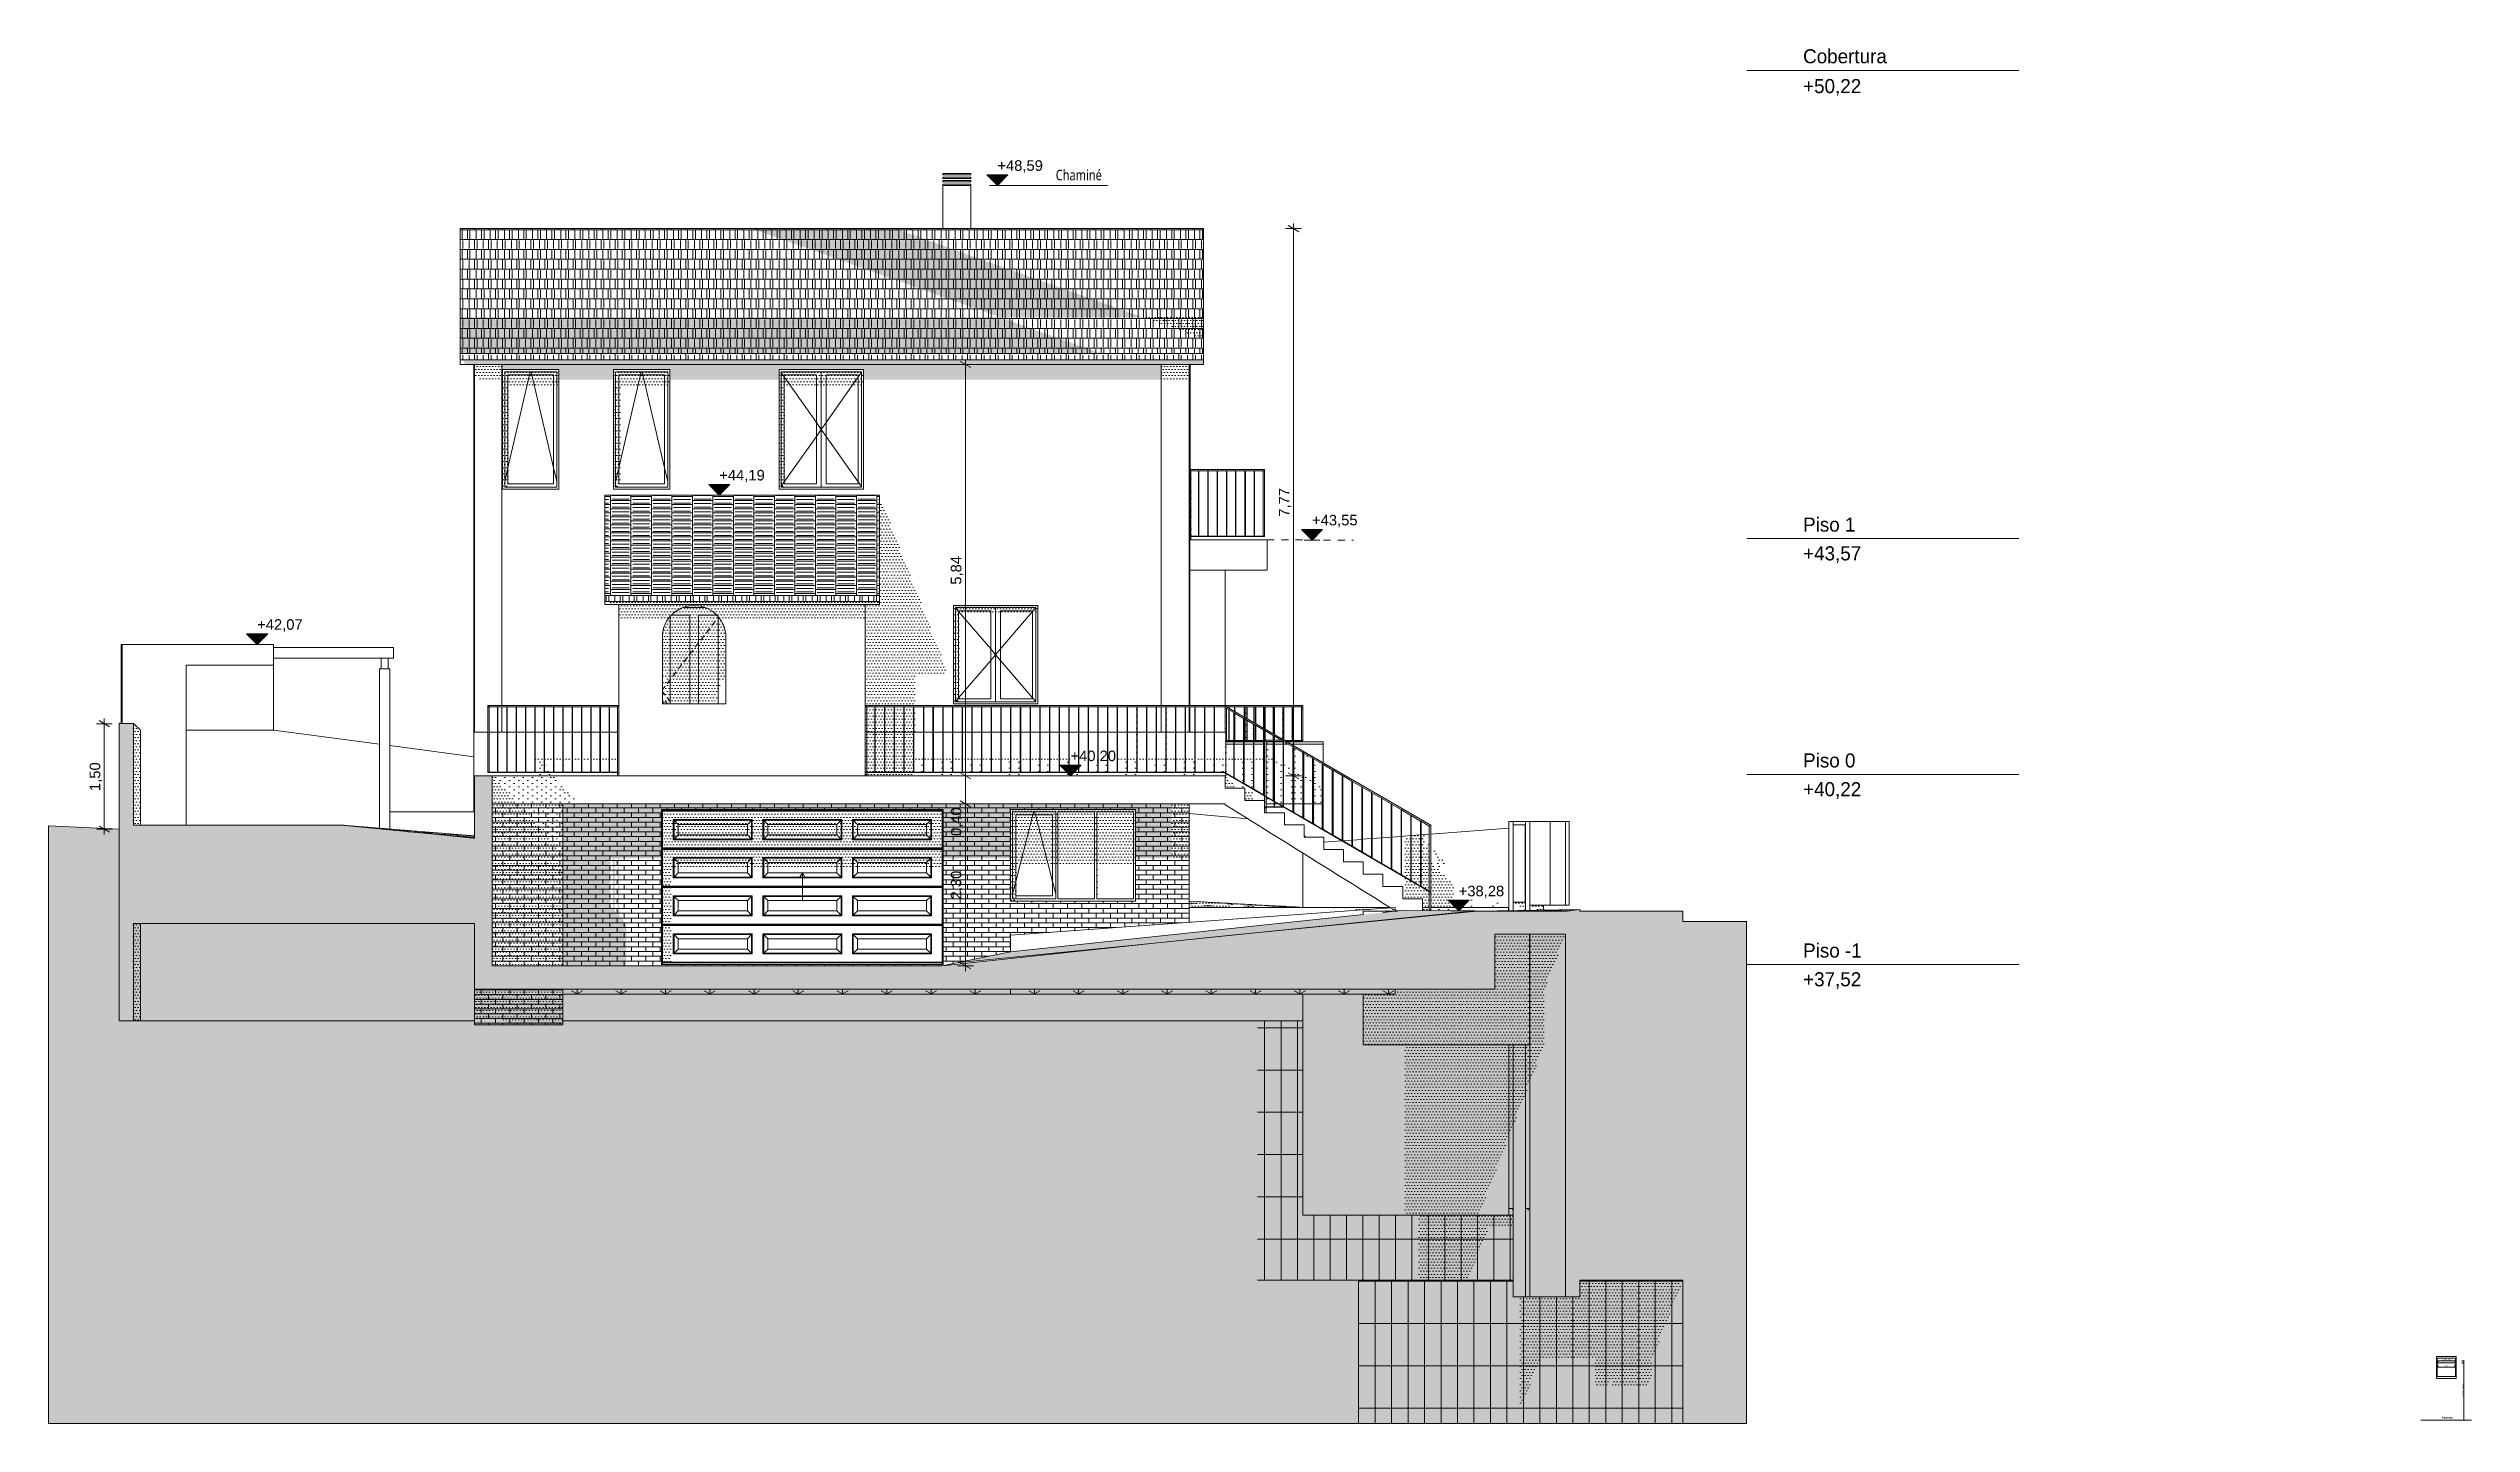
# Model space of a CAD drawing. Header units: metres. Extents: x -111189 to -108577, y -72951 to -72647.
# Drawn here: x -108761.1 to -108726.69, y -72951.18 to -72931.65 of the extents above; entities that cross this region are included whole.
import ezdxf

# ---------------------------------------------------------------- set-up
doc = ezdxf.new("R2010")
doc.units = ezdxf.units.M
doc.header["$MEASUREMENT"] = 0
doc.linetypes.add('OTK - Traço Ponto', pattern=[0.2, 0.1, -0.05, 0, -0.05])
doc.linetypes.add('Short_Dash_X2', pattern=[0.1, 0.033333, -0.016667, 0.033333, -0.016667])
for name, color, linetype in [('00 - DESENHO 2D', 7, 'Continuous'), ('00 - TEXTO GERAL', 7, 'Continuous'), ('01 - TERRENO PROPOSTO', 7, 'Continuous'), ('02 - ESTRADAS', 7, 'Continuous'), ('02 - PASSEIOS', 7, 'Continuous'), ('03 - COBERTURA', 7, 'Continuous'), ('03 - LAJES', 7, 'Continuous'), ('04 - TECTO FALSO', 7, 'Continuous'), ('05 - PAREDES..35', 7, 'Continuous'), ('05 - PILAR', 7, 'Continuous'), ('05 - VIGA', 7, 'Continuous'), ('06 - ESCADAS _ GUARDAS', 7, 'Continuous'), ('06 - FORRA', 7, 'Continuous'), ('06 - GUARDA_CORRIMÃO', 7, 'Continuous'), ('07 - MUROS', 7, 'Continuous'), ('12 - COTAS GERAIS', 7, 'Continuous')]:
    doc.layers.add(name, color=color, linetype=linetype)
doc.styles.add('ESTILO_GERADO_1', font='ARIALN.TTF')
doc.styles.add('ESTILO_GERADO_4', font='malgunsl.ttf', dxfattribs={"width": 0.8})
doc.styles.add('ESTILO_GERADO_7', font='')
doc.styles.add('ESTILO_GERADO_8', font='')
doc.styles.add('ESTILO_GERADO_9', font='ARIALN.TTF', dxfattribs={"width": 0.8})
doc.styles.get('ESTILO_GERADO_7').set_extended_font_data('Helvetica')
doc.styles.get('ESTILO_GERADO_8').set_extended_font_data('OPTIAgency-Gothic')
doc.dimstyles.new('ESTILO_GERADO__5', dxfattribs={"dimtxt": 0.15, "dimasz": 0.114, "dimexe": 0.18, "dimexo": 0.0625, "dimgap": 0, "dimtad": 1, "dimzin": 0, "dimdsep": 46, "dimtxsty": 'ESTILO_GERADO_7', "dimblk": 'ARROWHEAD_2', "dimblk1": 'ARROWHEAD_2', "dimblk2": 'ARROWHEAD_2', "dimcen": 0.09, "dimse1": 1, "dimse2": 1, "dimclrd": 7, "dimclre": 7, "dimclrt": 7, "dimadec": 0, "dimazin": 0, "dimtfac": 1, "dimtdec": 4, "dimtmove": 0, "dimatfit": 3, "dimfxl": 1, "dimtolj": 1, "dimtzin": 0, "dimarcsym": 0})
doc.dimstyles.new('ESTILO_GERADO__6', dxfattribs={"dimtxt": 0.02, "dimasz": 0.0038, "dimexe": 0.18, "dimexo": 0.03, "dimgap": 0, "dimtad": 1, "dimzin": 0, "dimdsep": 46, "dimtxsty": 'ESTILO_GERADO_9', "dimblk": 'ARROWHEAD_2', "dimblk1": 'ARROWHEAD_2', "dimblk2": 'ARROWHEAD_2', "dimcen": 0.09, "dimclrd": 7, "dimclre": 7, "dimclrt": 7, "dimadec": 0, "dimazin": 0, "dimtfac": 1, "dimtdec": 4, "dimtmove": 0, "dimatfit": 3, "dimfxl": 1, "dimtolj": 1, "dimtzin": 0, "dimarcsym": 0})
doc.dimstyles.new('ESTILO_GERADO__7', dxfattribs={"dimtxt": 0.02, "dimasz": 0.0038, "dimexe": 0.18, "dimexo": 0.03, "dimgap": 0, "dimtad": 1, "dimtih": 1, "dimtoh": 1, "dimzin": 0, "dimdsep": 46, "dimtxsty": 'ESTILO_GERADO_9', "dimblk": 'ARROWHEAD_2', "dimblk1": 'ARROWHEAD_2', "dimblk2": 'ARROWHEAD_2', "dimcen": 0.09, "dimclrd": 7, "dimclre": 7, "dimclrt": 7, "dimadec": 0, "dimazin": 0, "dimtfac": 1, "dimtdec": 4, "dimtmove": 0, "dimatfit": 3, "dimfxl": 1, "dimtolj": 1, "dimtzin": 0, "dimarcsym": 0})
pattern_1 = [(360, (-108919.279413, -72941.96242), (0.021783658, 0.043567315), [0, -0.043567315])]
pattern_2 = [(180, (-108777.35234, -72941.9624), (0, 0.6), []), (90, (-108777.35234, -72941.96242), (0.2339418, 0), [])]
pattern_3 = [(0, (-108778.46276, -72941.9624), (0, 0.6), []), (90, (-108778.46276, -72941.96242), (-0.2324394, 0), [])]

msp = doc.modelspace()

# ---------------------------------------------------------------- texts
at = {"layer": '00 - TEXTO GERAL', "color": 251, "linetype": 'Continuous', "lineweight": 9, "insert": (-108746.795, -72933.374), "char_height": 0.15, "attachment_point": 1, "style": 'ESTILO_GERADO_4'}
msp.add_mtext('\\A1;{\\pql;\\fMalgun Gothic Semilight|b0|i0|c0|p0;\\W0.800000;Chaminé}', dxfattribs=at)
at = {"layer": '00 - TEXTO GERAL', "color": 7, "linetype": 'Continuous', "lineweight": 13, "insert": (-108727.105, -72950.285), "char_height": 0.02, "attachment_point": 7, "rotation": 359.9975, "style": 'ESTILO_GERADO_1'}
msp.add_mtext('\\A1;{\\pql;\\fArial Narrow|b0|i0|c0|p0;\\W1.000000;CORREIO}', dxfattribs=at)
at = {"layer": '00 - TEXTO GERAL', "color": 7, "linetype": 'Continuous', "lineweight": 5, "insert": (-108727.116, -72951.115), "char_height": 0.03, "attachment_point": 7, "style": 'ESTILO_GERADO_9'}
msp.add_mtext('\\A1;{\\pql;\\fArial Narrow|b0|i0|c0|p0;\\W0.800000;Pavimento}', dxfattribs=at)

# ---------------------------------------------------------------- blocks, each defined once
blk = doc.blocks.new('Corte Elem_2078_1', base_point=(-108919.279, -72941.962))
at = {"layer": '06 - ESCADAS _ GUARDAS', "linetype": 'Continuous', "lineweight": 13}
h = blk.add_hatch(dxfattribs=at)
h.set_pattern_fill('DOTS_0001', color=251, style=0, pattern_type=2)
h.set_pattern_definition(pattern_1)
h.paths.add_polyline_path([(-108746.61, -72941.932), (-108746.605, -72941.932), (-108746.605, -72941.005), (-108746.61, -72941.005)])
blk = doc.blocks.new('Corte Elem_2079_1', base_point=(-108919.279, -72941.962))
at = {"layer": '06 - ESCADAS _ GUARDAS', "linetype": 'Continuous', "lineweight": 13}
h = blk.add_hatch(dxfattribs=at)
h.set_pattern_fill('DOTS_0001', color=251, style=0, pattern_type=2)
h.set_pattern_definition(pattern_1)
h.paths.add_polyline_path([(-108748.808, -72941.005), (-108748.813, -72941.005), (-108748.813, -72941.352), (-108748.808, -72941.347)])
h = blk.add_hatch(dxfattribs=at)
h.set_pattern_fill('DOTS_0001', color=251, style=0, pattern_type=2)
h.set_pattern_definition(pattern_1)
h.paths.add_polyline_path([(-108748.808, -72941.704), (-108748.813, -72941.708), (-108748.813, -72941.915), (-108748.808, -72941.91)])
blk = doc.blocks.new('Corte Elem_2080_1', base_point=(-108919.279, -72941.962))
at = {"layer": '06 - ESCADAS _ GUARDAS', "linetype": 'Continuous', "lineweight": 13}
h = blk.add_hatch(dxfattribs=at)
h.set_pattern_fill('DOTS_0001', color=251, style=0, pattern_type=2)
h.set_pattern_definition(pattern_1)
h.paths.add_polyline_path([(-108748.946, -72941.005), (-108748.951, -72941.005), (-108748.951, -72941.477), (-108748.946, -72941.472)])
h = blk.add_hatch(dxfattribs=at)
h.set_pattern_fill('DOTS_0001', color=251, style=0, pattern_type=2)
h.set_pattern_definition(pattern_1)
h.paths.add_polyline_path([(-108748.951, -72941.932), (-108748.946, -72941.932), (-108748.946, -72941.828), (-108748.951, -72941.833)])
blk = doc.blocks.new('Corte Elem_2081_1', base_point=(-108919.279, -72941.962))
at = {"layer": '06 - ESCADAS _ GUARDAS', "linetype": 'Continuous', "lineweight": 13}
h = blk.add_hatch(dxfattribs=at)
h.set_pattern_fill('DOTS_0001', color=251, style=0, pattern_type=2)
h.set_pattern_definition(pattern_1)
h.paths.add_polyline_path([(-108749.089, -72941.932), (-108749.084, -72941.932), (-108749.084, -72941.597), (-108749.089, -72941.602)])
blk = doc.blocks.new('Corte Elem_2099_1', base_point=(-108919.279, -72941.962))
at = {"layer": '06 - ESCADAS _ GUARDAS', "linetype": 'Continuous', "lineweight": 13}
h = blk.add_hatch(dxfattribs=at)
h.set_pattern_fill('DOTS_0001', color=251, style=0, pattern_type=2)
h.set_pattern_definition(pattern_1)
h.paths.add_polyline_path([(-108741.471, -72943.631), (-108741.491, -72943.62), (-108741.491, -72943.626), (-108741.473, -72943.636), (-108741.471, -72943.634)])
at = {"layer": '06 - ESCADAS _ GUARDAS', "color": 7, "linetype": 'Continuous', "lineweight": 13}
for p, q in [((-108741.491, -72942.696), (-108741.491, -72943.62)), ((-108741.471, -72942.684), (-108741.471, -72943.631)), ((-108741.491, -72943.62), (-108741.491, -72943.626)), ((-108741.491, -72943.626), (-108741.491, -72943.884)), ((-108741.471, -72943.631), (-108741.471, -72943.634)), ((-108741.471, -72943.634), (-108741.471, -72943.884)), ((-108741.471, -72943.884), (-108741.491, -72943.884))]:
    blk.add_line(p, q, dxfattribs=at)
blk = doc.blocks.new('Corte Elem_2100_1', base_point=(-108919.279, -72941.962))
at = {"layer": '06 - ESCADAS _ GUARDAS', "color": 7, "linetype": 'Continuous', "lineweight": 13}
for p, q in [((-108744.266, -72941.085), (-108744.409, -72941.002)), ((-108741.471, -72942.684), (-108744.403, -72940.982)), ((-108744.261, -72941.088), (-108744.266, -72941.085)), ((-108744.127, -72941.166), (-108744.261, -72941.088)), ((-108744.122, -72941.169), (-108744.127, -72941.166)), ((-108743.987, -72941.247), (-108744.122, -72941.169)), ((-108743.982, -72941.25), (-108743.987, -72941.247)), ((-108743.847, -72941.328), (-108743.982, -72941.25)), ((-108743.842, -72941.331), (-108743.847, -72941.328)), ((-108743.708, -72941.409), (-108743.842, -72941.331)), ((-108743.703, -72941.412), (-108743.708, -72941.409)), ((-108743.568, -72941.49), (-108743.703, -72941.412)), ((-108743.563, -72941.493), (-108743.568, -72941.49)), ((-108743.429, -72941.571), (-108743.563, -72941.493)), ((-108743.424, -72941.574), (-108743.429, -72941.571)), ((-108743.289, -72941.652), (-108743.424, -72941.574)), ((-108743.284, -72941.655), (-108743.289, -72941.652)), ((-108743.149, -72941.733), (-108743.284, -72941.655)), ((-108743.144, -72941.736), (-108743.149, -72941.733)), ((-108743.01, -72941.814), (-108743.144, -72941.736)), ((-108743.005, -72941.817), (-108743.01, -72941.814)), ((-108742.87, -72941.896), (-108743.005, -72941.817)), ((-108742.865, -72941.898), (-108742.87, -72941.896)), ((-108742.73, -72941.977), (-108742.865, -72941.898)), ((-108742.725, -72941.979), (-108742.73, -72941.977)), ((-108742.591, -72942.058), (-108742.725, -72941.979)), ((-108742.586, -72942.061), (-108742.591, -72942.058)), ((-108742.451, -72942.139), (-108742.586, -72942.061)), ((-108742.446, -72942.142), (-108742.451, -72942.139)), ((-108742.312, -72942.22), (-108742.446, -72942.142)), ((-108742.307, -72942.223), (-108742.312, -72942.22)), ((-108742.172, -72942.301), (-108742.307, -72942.223)), ((-108742.167, -72942.304), (-108742.172, -72942.301)), ((-108742.032, -72942.382), (-108742.167, -72942.304)), ((-108742.027, -72942.385), (-108742.032, -72942.382)), ((-108741.893, -72942.463), (-108742.027, -72942.385)), ((-108741.888, -72942.466), (-108741.893, -72942.463)), ((-108741.753, -72942.544), (-108741.888, -72942.466)), ((-108741.748, -72942.547), (-108741.753, -72942.544)), ((-108741.614, -72942.625), (-108741.748, -72942.547)), ((-108741.609, -72942.628), (-108741.614, -72942.625)), ((-108741.491, -72942.696), (-108741.609, -72942.628)), ((-108741.491, -72942.696), (-108741.471, -72942.684))]:
    blk.add_line(p, q, dxfattribs=at)
blk = doc.blocks.new('Corte Elem_2101_1', base_point=(-108919.279, -72941.962))
at = {"layer": '06 - ESCADAS _ GUARDAS', "linetype": 'Continuous', "lineweight": 13}
h = blk.add_hatch(dxfattribs=at)
h.set_pattern_fill('DOTS_0001', color=251, style=0, pattern_type=2)
h.set_pattern_definition(pattern_1)
h.paths.add_polyline_path([(-108749.499, -72940.982), (-108749.481, -72941.001), (-108749.481, -72940.982)])
at = {"layer": '06 - ESCADAS _ GUARDAS', "color": 7, "linetype": 'Continuous', "lineweight": 13}
for p, q in [((-108749.479, -72941.002), (-108749.499, -72940.982)), ((-108744.403, -72940.982), (-108749.499, -72940.982)), ((-108744.409, -72941.002), (-108749.479, -72941.002)), ((-108744.409, -72941.002), (-108744.403, -72940.982))]:
    blk.add_line(p, q, dxfattribs=at)
blk = doc.blocks.new('Corte Elem_2102_1', base_point=(-108919.279, -72941.962))
at = {"layer": '06 - ESCADAS _ GUARDAS', "linetype": 'Continuous', "lineweight": 13}
h = blk.add_hatch(dxfattribs=at)
h.set_pattern_fill('DOTS_0001', color=251, style=0, pattern_type=2)
h.set_pattern_definition(pattern_1)
h.paths.add_polyline_path([(-108744.899, -72937.632), (-108744.899, -72937.633), (-108744.899, -72937.632)])
h = blk.add_hatch(dxfattribs=at)
h.set_pattern_fill('DOTS_0001', color=251, style=0, pattern_type=2)
h.set_pattern_definition(pattern_1)
h.paths.add_polyline_path([(-108744.889, -72937.643), (-108744.879, -72937.652), (-108744.866, -72937.652), (-108744.866, -72937.632), (-108744.889, -72937.632)])
at = {"layer": '06 - ESCADAS _ GUARDAS', "color": 7, "linetype": 'Continuous', "lineweight": 13}
for p, q in [((-108744.899, -72937.633), (-108744.899, -72937.632)), ((-108744.899, -72937.632), (-108744.899, -72937.632)), ((-108743.832, -72937.632), (-108744.889, -72937.632)), ((-108744.879, -72937.652), (-108744.889, -72937.643)), ((-108743.832, -72937.652), (-108744.879, -72937.652)), ((-108743.832, -72937.652), (-108743.832, -72937.632))]:
    blk.add_line(p, q, dxfattribs=at)
blk = doc.blocks.new('Corte Elem_2103_1', base_point=(-108919.279, -72941.962))
at = {"layer": '06 - GUARDA_CORRIMÃO', "color": 7, "linetype": 'Continuous', "lineweight": 13}
for p, q in [((-108743.809, -72941.494), (-108743.829, -72941.474)), ((-108743.708, -72941.474), (-108743.829, -72941.474)), ((-108743.708, -72941.494), (-108743.809, -72941.494)), ((-108743.596, -72941.474), (-108743.703, -72941.474)), ((-108743.568, -72941.494), (-108743.703, -72941.494)), ((-108743.561, -72941.494), (-108743.563, -72941.494))]:
    blk.add_line(p, q, dxfattribs=at)
blk = doc.blocks.new('Corte Elem_2104_1', base_point=(-108919.279, -72941.962))
at = {"layer": '05 - PAREDES..35', "linetype": 'Continuous', "lineweight": 13}
h = blk.add_hatch(dxfattribs=at)
h.set_pattern_fill('DOTS_0001', color=251, style=0, pattern_type=2)
h.set_pattern_definition(pattern_1)
h.paths.add_polyline_path([(-108754.654, -72938.962), (-108754.659, -72938.962), (-108754.659, -72940.982), (-108754.654, -72940.982)])
h = blk.add_hatch(dxfattribs=at)
h.set_pattern_fill('DOTS_0001', color=251, style=0, pattern_type=2)
h.set_pattern_definition(pattern_1)
h.paths.add_polyline_path([(-108749.499, -72940.982), (-108748.8, -72940.982), (-108748.8, -72940.525), (-108748.375, -72940.525), (-108748.348, -72940.472), (-108748.928, -72938.962), (-108749.299, -72938.962), (-108749.299, -72939.55), (-108749.499, -72939.55)])
h = blk.add_hatch(dxfattribs=at)
h.set_pattern_fill('DOTS_0001', color=251, style=0, pattern_type=2)
h.set_pattern_definition(pattern_1)
h.paths.add_polyline_path([(-108754.654, -72941.002), (-108754.659, -72941.002), (-108754.659, -72941.362), (-108754.654, -72941.362)])
h = blk.add_hatch(dxfattribs=at)
h.set_pattern_fill('DOTS_0001', color=251, style=0, pattern_type=2)
h.set_pattern_definition(pattern_1)
h.paths.add_polyline_path([(-108749.479, -72941.002), (-108749.479, -72941.362), (-108749.364, -72941.362), (-108749.364, -72941.005), (-108749.359, -72941.005), (-108749.359, -72941.362), (-108749.226, -72941.362), (-108749.226, -72941.005), (-108749.221, -72941.005), (-108749.221, -72941.362), (-108749.089, -72941.362), (-108749.089, -72941.005), (-108749.084, -72941.005), (-108749.084, -72941.362), (-108748.951, -72941.362), (-108748.951, -72941.005), (-108748.946, -72941.005), (-108748.946, -72941.362), (-108748.813, -72941.362), (-108748.813, -72941.005), (-108748.808, -72941.005), (-108748.808, -72941.362), (-108748.8, -72941.362), (-108748.8, -72941.002)])
blk = doc.blocks.new('Corte Elem_2105_1', base_point=(-108919.279, -72941.962))
at = {"layer": '03 - LAJES', "linetype": 'Continuous', "lineweight": 13}
h = blk.add_hatch(dxfattribs=at)
h.set_pattern_fill('DOTS_0001', color=251, style=0, pattern_type=2)
h.set_pattern_definition(pattern_1)
h.paths.add_polyline_path([(-108754.654, -72938.762), (-108754.659, -72938.762), (-108754.659, -72938.962), (-108754.654, -72938.962)])
h = blk.add_hatch(dxfattribs=at)
h.set_pattern_fill('DOTS_0001', color=251, style=0, pattern_type=2)
h.set_pattern_definition(pattern_1)
h.paths.add_polyline_path([(-108749.299, -72938.762), (-108749.299, -72938.962), (-108748.928, -72938.962), (-108749.005, -72938.762)])
blk = doc.blocks.new('Corte Elem_2106_1', base_point=(-108919.279, -72941.962))
at = {"layer": '05 - PAREDES..35', "linetype": 'Continuous', "lineweight": 13}
h = blk.add_hatch(dxfattribs=at)
h.set_pattern_fill('DOTS_0001', color=251, style=0, pattern_type=2)
h.set_pattern_definition(pattern_1)
h.paths.add_polyline_path([(-108754.659, -72938.762), (-108754.654, -72938.762), (-108754.654, -72936.356), (-108754.649, -72936.356), (-108754.649, -72936.212), (-108753.849, -72936.212), (-108753.849, -72936.356), (-108753.074, -72936.356), (-108753.074, -72936.212), (-108752.274, -72936.212), (-108752.274, -72936.356), (-108750.724, -72936.356), (-108750.724, -72936.212), (-108749.524, -72936.212), (-108749.524, -72936.356), (-108745.299, -72936.356), (-108745.299, -72936.141), (-108754.659, -72936.141)])
h = blk.add_hatch(dxfattribs=at)
h.set_pattern_fill('DOTS_0001', color=251, style=0, pattern_type=2)
h.set_pattern_definition(pattern_1)
h.paths.add_polyline_path([(-108749.299, -72938.762), (-108749.005, -72938.762), (-108749.299, -72937.995)])
blk = doc.blocks.new('*X2869', base_point=(-108919.279, -72941.962))
at = {"layer": '05 - PAREDES..35', "color": 7, "linetype": 'Continuous', "lineweight": 13}
for p, q in [((-108755.249, -72934.226), (-108754.849, -72934.226)), ((-108754.849, -72934.366), (-108755.249, -72934.366)), ((-108755.249, -72934.366), (-108755.249, -72934.506)), ((-108755.224, -72934.354), (-108755.224, -72934.238)), ((-108755.212, -72934.214), (-108755.212, -72934.21)), ((-108755.212, -72934.494), (-108755.212, -72934.378)), ((-108755.149, -72934.366), (-108755.149, -72934.226)), ((-108755.124, -72934.214), (-108755.124, -72934.21)), ((-108755.124, -72934.494), (-108755.124, -72934.378)), ((-108755.112, -72934.354), (-108755.112, -72934.238)), ((-108755.049, -72934.226), (-108755.049, -72934.21)), ((-108755.049, -72934.506), (-108755.049, -72934.366)), ((-108755.024, -72934.354), (-108755.024, -72934.238)), ((-108755.012, -72934.214), (-108755.012, -72934.21)), ((-108755.012, -72934.494), (-108755.012, -72934.378)), ((-108754.949, -72934.366), (-108754.949, -72934.226)), ((-108754.924, -72934.214), (-108754.924, -72934.21)), ((-108754.924, -72934.494), (-108754.924, -72934.378)), ((-108754.912, -72934.354), (-108754.912, -72934.238)), ((-108754.849, -72934.21), (-108754.849, -72934.226)), ((-108754.849, -72934.226), (-108754.449, -72934.226)), ((-108754.449, -72934.366), (-108754.849, -72934.366)), ((-108754.849, -72934.366), (-108754.849, -72934.506)), ((-108754.824, -72934.354), (-108754.824, -72934.238)), ((-108754.812, -72934.214), (-108754.812, -72934.21)), ((-108754.812, -72934.494), (-108754.812, -72934.378)), ((-108754.749, -72934.366), (-108754.749, -72934.226)), ((-108754.724, -72934.214), (-108754.724, -72934.21)), ((-108754.724, -72934.494), (-108754.724, -72934.378)), ((-108754.712, -72934.354), (-108754.712, -72934.238)), ((-108754.649, -72934.226), (-108754.649, -72934.21)), ((-108754.649, -72934.506), (-108754.649, -72934.366)), ((-108754.624, -72934.354), (-108754.624, -72934.238)), ((-108754.612, -72934.214), (-108754.612, -72934.21)), ((-108754.612, -72934.494), (-108754.612, -72934.378)), ((-108754.549, -72934.366), (-108754.549, -72934.226)), ((-108754.524, -72934.214), (-108754.524, -72934.21)), ((-108754.524, -72934.494), (-108754.524, -72934.378)), ((-108754.512, -72934.354), (-108754.512, -72934.238)), ((-108754.449, -72934.21), (-108754.449, -72934.226)), ((-108754.449, -72934.226), (-108754.049, -72934.226)), ((-108754.049, -72934.366), (-108754.449, -72934.366)), ((-108754.449, -72934.366), (-108754.449, -72934.506)), ((-108754.424, -72934.354), (-108754.424, -72934.238)), ((-108754.412, -72934.214), (-108754.412, -72934.21)), ((-108754.412, -72934.494), (-108754.412, -72934.378)), ((-108754.349, -72934.366), (-108754.349, -72934.226)), ((-108754.324, -72934.214), (-108754.324, -72934.21)), ((-108754.324, -72934.494), (-108754.324, -72934.378)), ((-108754.312, -72934.354), (-108754.312, -72934.238)), ((-108754.249, -72934.226), (-108754.249, -72934.21)), ((-108754.249, -72934.506), (-108754.249, -72934.366)), ((-108754.224, -72934.354), (-108754.224, -72934.238)), ((-108754.212, -72934.214), (-108754.212, -72934.21)), ((-108754.212, -72934.494), (-108754.212, -72934.378)), ((-108754.149, -72934.366), (-108754.149, -72934.226)), ((-108754.124, -72934.214), (-108754.124, -72934.21)), ((-108754.124, -72934.494), (-108754.124, -72934.378)), ((-108754.112, -72934.354), (-108754.112, -72934.238)), ((-108754.049, -72934.21), (-108754.049, -72934.226)), ((-108754.049, -72934.226), (-108753.649, -72934.226)), ((-108753.649, -72934.366), (-108754.049, -72934.366)), ((-108754.049, -72934.366), (-108754.049, -72934.506)), ((-108754.024, -72934.354), (-108754.024, -72934.238)), ((-108754.012, -72934.214), (-108754.012, -72934.21)), ((-108754.012, -72934.494), (-108754.012, -72934.378)), ((-108753.949, -72934.366), (-108753.949, -72934.226)), ((-108753.924, -72934.214), (-108753.924, -72934.21)), ((-108753.924, -72934.494), (-108753.924, -72934.378)), ((-108753.912, -72934.354), (-108753.912, -72934.238)), ((-108753.849, -72934.226), (-108753.849, -72934.21)), ((-108753.849, -72934.506), (-108753.849, -72934.366)), ((-108753.824, -72934.354), (-108753.824, -72934.238)), ((-108753.812, -72934.214), (-108753.812, -72934.21)), ((-108753.812, -72934.494), (-108753.812, -72934.378)), ((-108753.749, -72934.366), (-108753.749, -72934.226)), ((-108753.724, -72934.214), (-108753.724, -72934.21)), ((-108753.724, -72934.494), (-108753.724, -72934.378)), ((-108753.712, -72934.354), (-108753.712, -72934.238)), ((-108753.649, -72934.21), (-108753.649, -72934.226)), ((-108753.649, -72934.226), (-108753.249, -72934.226)), ((-108753.249, -72934.366), (-108753.649, -72934.366)), ((-108753.649, -72934.366), (-108753.649, -72934.506)), ((-108753.624, -72934.354), (-108753.624, -72934.238)), ((-108753.612, -72934.214), (-108753.612, -72934.21)), ((-108753.612, -72934.494), (-108753.612, -72934.378)), ((-108753.549, -72934.366), (-108753.549, -72934.226)), ((-108753.524, -72934.214), (-108753.524, -72934.21)), ((-108753.524, -72934.494), (-108753.524, -72934.378)), ((-108753.512, -72934.354), (-108753.512, -72934.238)), ((-108753.449, -72934.226), (-108753.449, -72934.21)), ((-108753.449, -72934.506), (-108753.449, -72934.366)), ((-108753.424, -72934.354), (-108753.424, -72934.238)), ((-108753.412, -72934.214), (-108753.412, -72934.21)), ((-108753.412, -72934.494), (-108753.412, -72934.378)), ((-108753.349, -72934.366), (-108753.349, -72934.226)), ((-108753.324, -72934.214), (-108753.324, -72934.21)), ((-108753.324, -72934.494), (-108753.324, -72934.378)), ((-108753.312, -72934.354), (-108753.312, -72934.238)), ((-108753.249, -72934.21), (-108753.249, -72934.226)), ((-108753.249, -72934.226), (-108752.849, -72934.226)), ((-108752.849, -72934.366), (-108753.249, -72934.366)), ((-108753.249, -72934.366), (-108753.249, -72934.506)), ((-108753.224, -72934.354), (-108753.224, -72934.238)), ((-108753.212, -72934.214), (-108753.212, -72934.21)), ((-108753.212, -72934.494), (-108753.212, -72934.378)), ((-108753.149, -72934.366), (-108753.149, -72934.226)), ((-108753.124, -72934.214), (-108753.124, -72934.21)), ((-108753.124, -72934.494), (-108753.124, -72934.378)), ((-108753.112, -72934.354), (-108753.112, -72934.238)), ((-108753.049, -72934.226), (-108753.049, -72934.21)), ((-108753.049, -72934.506), (-108753.049, -72934.366)), ((-108753.024, -72934.354), (-108753.024, -72934.238)), ((-108753.012, -72934.214), (-108753.012, -72934.21)), ((-108753.012, -72934.494), (-108753.012, -72934.378)), ((-108752.949, -72934.366), (-108752.949, -72934.226)), ((-108752.924, -72934.214), (-108752.924, -72934.21)), ((-108752.924, -72934.494), (-108752.924, -72934.378)), ((-108752.912, -72934.354), (-108752.912, -72934.238)), ((-108752.849, -72934.21), (-108752.849, -72934.226)), ((-108752.849, -72934.226), (-108752.449, -72934.226)), ((-108752.449, -72934.366), (-108752.849, -72934.366)), ((-108752.849, -72934.366), (-108752.849, -72934.506)), ((-108752.824, -72934.354), (-108752.824, -72934.238)), ((-108752.812, -72934.214), (-108752.812, -72934.21)), ((-108752.812, -72934.494), (-108752.812, -72934.378)), ((-108752.749, -72934.366), (-108752.749, -72934.226)), ((-108752.724, -72934.214), (-108752.724, -72934.21)), ((-108752.724, -72934.494), (-108752.724, -72934.378)), ((-108752.712, -72934.354), (-108752.712, -72934.238)), ((-108752.649, -72934.226), (-108752.649, -72934.21)), ((-108752.649, -72934.506), (-108752.649, -72934.366)), ((-108752.624, -72934.354), (-108752.624, -72934.238)), ((-108752.612, -72934.214), (-108752.612, -72934.21)), ((-108752.612, -72934.494), (-108752.612, -72934.378)), ((-108752.549, -72934.366), (-108752.549, -72934.226)), ((-108752.524, -72934.214), (-108752.524, -72934.21)), ((-108752.524, -72934.494), (-108752.524, -72934.378)), ((-108752.512, -72934.354), (-108752.512, -72934.238)), ((-108752.449, -72934.21), (-108752.449, -72934.226)), ((-108752.449, -72934.226), (-108752.049, -72934.226)), ((-108752.049, -72934.366), (-108752.449, -72934.366)), ((-108752.449, -72934.366), (-108752.449, -72934.506)), ((-108752.424, -72934.354), (-108752.424, -72934.238)), ((-108752.412, -72934.214), (-108752.412, -72934.21)), ((-108752.412, -72934.494), (-108752.412, -72934.378)), ((-108752.349, -72934.366), (-108752.349, -72934.226)), ((-108752.324, -72934.214), (-108752.324, -72934.21)), ((-108752.324, -72934.494), (-108752.324, -72934.378)), ((-108752.312, -72934.354), (-108752.312, -72934.238)), ((-108752.249, -72934.226), (-108752.249, -72934.21)), ((-108752.249, -72934.506), (-108752.249, -72934.366)), ((-108752.224, -72934.354), (-108752.224, -72934.238)), ((-108752.212, -72934.214), (-108752.212, -72934.21)), ((-108752.212, -72934.494), (-108752.212, -72934.378)), ((-108752.149, -72934.366), (-108752.149, -72934.226)), ((-108752.124, -72934.214), (-108752.124, -72934.21)), ((-108752.124, -72934.494), (-108752.124, -72934.378)), ((-108752.112, -72934.354), (-108752.112, -72934.238)), ((-108752.049, -72934.21), (-108752.049, -72934.226)), ((-108752.049, -72934.226), (-108751.649, -72934.226)), ((-108751.649, -72934.366), (-108752.049, -72934.366)), ((-108752.049, -72934.366), (-108752.049, -72934.506)), ((-108752.024, -72934.354), (-108752.024, -72934.238)), ((-108752.012, -72934.214), (-108752.012, -72934.21)), ((-108752.012, -72934.494), (-108752.012, -72934.378)), ((-108751.949, -72934.366), (-108751.949, -72934.226)), ((-108751.924, -72934.214), (-108751.924, -72934.21)), ((-108751.924, -72934.494), (-108751.924, -72934.378)), ((-108751.912, -72934.354), (-108751.912, -72934.238)), ((-108751.849, -72934.226), (-108751.849, -72934.21)), ((-108751.849, -72934.506), (-108751.849, -72934.366)), ((-108751.824, -72934.354), (-108751.824, -72934.238)), ((-108751.812, -72934.214), (-108751.812, -72934.21)), ((-108751.812, -72934.494), (-108751.812, -72934.378)), ((-108751.749, -72934.366), (-108751.749, -72934.226)), ((-108751.724, -72934.214), (-108751.724, -72934.21)), ((-108751.724, -72934.494), (-108751.724, -72934.378)), ((-108751.712, -72934.354), (-108751.712, -72934.238)), ((-108751.649, -72934.21), (-108751.649, -72934.226)), ((-108751.649, -72934.226), (-108751.249, -72934.226)), ((-108751.249, -72934.366), (-108751.649, -72934.366)), ((-108751.649, -72934.366), (-108751.649, -72934.506)), ((-108751.624, -72934.354), (-108751.624, -72934.238)), ((-108751.612, -72934.214), (-108751.612, -72934.21)), ((-108751.612, -72934.494), (-108751.612, -72934.378)), ((-108751.549, -72934.366), (-108751.549, -72934.226)), ((-108751.524, -72934.214), (-108751.524, -72934.21)), ((-108751.524, -72934.494), (-108751.524, -72934.378)), ((-108751.512, -72934.354), (-108751.512, -72934.238)), ((-108751.449, -72934.226), (-108751.449, -72934.21)), ((-108751.449, -72934.506), (-108751.449, -72934.366)), ((-108751.424, -72934.354), (-108751.424, -72934.238)), ((-108751.412, -72934.214), (-108751.412, -72934.21)), ((-108751.412, -72934.494), (-108751.412, -72934.378)), ((-108751.349, -72934.366), (-108751.349, -72934.226)), ((-108751.324, -72934.214), (-108751.324, -72934.21)), ((-108751.324, -72934.494), (-108751.324, -72934.378)), ((-108751.312, -72934.354), (-108751.312, -72934.238)), ((-108751.249, -72934.21), (-108751.249, -72934.226)), ((-108751.249, -72934.226), (-108750.849, -72934.226)), ((-108750.849, -72934.366), (-108751.249, -72934.366)), ((-108751.249, -72934.366), (-108751.249, -72934.506)), ((-108751.224, -72934.354), (-108751.224, -72934.238)), ((-108751.212, -72934.214), (-108751.212, -72934.21)), ((-108751.212, -72934.494), (-108751.212, -72934.378)), ((-108751.149, -72934.366), (-108751.149, -72934.226)), ((-108751.124, -72934.214), (-108751.124, -72934.21)), ((-108751.124, -72934.494), (-108751.124, -72934.378)), ((-108751.112, -72934.354), (-108751.112, -72934.238)), ((-108751.049, -72934.226), (-108751.049, -72934.21)), ((-108751.049, -72934.506), (-108751.049, -72934.366)), ((-108751.024, -72934.354), (-108751.024, -72934.238)), ((-108751.012, -72934.214), (-108751.012, -72934.21)), ((-108751.012, -72934.494), (-108751.012, -72934.378)), ((-108750.949, -72934.366), (-108750.949, -72934.226)), ((-108750.924, -72934.214), (-108750.924, -72934.21)), ((-108750.924, -72934.494), (-108750.924, -72934.378)), ((-108750.912, -72934.354), (-108750.912, -72934.238)), ((-108750.849, -72934.21), (-108750.849, -72934.226)), ((-108750.849, -72934.226), (-108750.449, -72934.226)), ((-108750.449, -72934.366), (-108750.849, -72934.366)), ((-108750.849, -72934.366), (-108750.849, -72934.506)), ((-108750.824, -72934.354), (-108750.824, -72934.238)), ((-108750.812, -72934.214), (-108750.812, -72934.21)), ((-108750.812, -72934.494), (-108750.812, -72934.378)), ((-108750.749, -72934.366), (-108750.749, -72934.226)), ((-108750.724, -72934.214), (-108750.724, -72934.21)), ((-108750.724, -72934.494), (-108750.724, -72934.378)), ((-108750.712, -72934.354), (-108750.712, -72934.238)), ((-108750.649, -72934.226), (-108750.649, -72934.21)), ((-108750.649, -72934.506), (-108750.649, -72934.366)), ((-108750.624, -72934.354), (-108750.624, -72934.238)), ((-108750.612, -72934.214), (-108750.612, -72934.21)), ((-108750.612, -72934.494), (-108750.612, -72934.378)), ((-108750.549, -72934.366), (-108750.549, -72934.226)), ((-108750.524, -72934.214), (-108750.524, -72934.21)), ((-108750.524, -72934.494), (-108750.524, -72934.378)), ((-108750.512, -72934.354), (-108750.512, -72934.238)), ((-108750.449, -72934.21), (-108750.449, -72934.226)), ((-108750.449, -72934.226), (-108750.049, -72934.226)), ((-108750.049, -72934.366), (-108750.449, -72934.366)), ((-108750.449, -72934.366), (-108750.449, -72934.506)), ((-108750.424, -72934.354), (-108750.424, -72934.238)), ((-108750.412, -72934.214), (-108750.412, -72934.21)), ((-108750.412, -72934.494), (-108750.412, -72934.378)), ((-108750.349, -72934.366), (-108750.349, -72934.226)), ((-108750.324, -72934.214), (-108750.324, -72934.21)), ((-108750.324, -72934.494), (-108750.324, -72934.378)), ((-108750.312, -72934.354), (-108750.312, -72934.238)), ((-108750.249, -72934.226), (-108750.249, -72934.21)), ((-108750.249, -72934.506), (-108750.249, -72934.366)), ((-108750.224, -72934.354), (-108750.224, -72934.238)), ((-108750.212, -72934.214), (-108750.212, -72934.21)), ((-108750.212, -72934.494), (-108750.212, -72934.378)), ((-108750.149, -72934.366), (-108750.149, -72934.226)), ((-108750.124, -72934.214), (-108750.124, -72934.21)), ((-108750.124, -72934.494), (-108750.124, -72934.378)), ((-108750.112, -72934.354), (-108750.112, -72934.238)), ((-108750.049, -72934.21), (-108750.049, -72934.226)), ((-108750.049, -72934.226), (-108749.649, -72934.226)), ((-108749.649, -72934.366), (-108750.049, -72934.366)), ((-108750.049, -72934.366), (-108750.049, -72934.506)), ((-108750.024, -72934.354), (-108750.024, -72934.238)), ((-108750.012, -72934.214), (-108750.012, -72934.21)), ((-108750.012, -72934.494), (-108750.012, -72934.378)), ((-108749.949, -72934.366), (-108749.949, -72934.226)), ((-108749.924, -72934.214), (-108749.924, -72934.21)), ((-108749.924, -72934.494), (-108749.924, -72934.378)), ((-108749.912, -72934.354), (-108749.912, -72934.238)), ((-108749.849, -72934.226), (-108749.849, -72934.21)), ((-108749.849, -72934.506), (-108749.849, -72934.366)), ((-108749.824, -72934.354), (-108749.824, -72934.238)), ((-108749.812, -72934.214), (-108749.812, -72934.21)), ((-108749.812, -72934.494), (-108749.812, -72934.378)), ((-108749.749, -72934.366), (-108749.749, -72934.226)), ((-108749.724, -72934.214), (-108749.724, -72934.21)), ((-108749.724, -72934.494), (-108749.724, -72934.378)), ((-108749.712, -72934.354), (-108749.712, -72934.238)), ((-108749.649, -72934.21), (-108749.649, -72934.226)), ((-108749.649, -72934.226), (-108749.249, -72934.226)), ((-108749.249, -72934.366), (-108749.649, -72934.366)), ((-108749.649, -72934.366), (-108749.649, -72934.506)), ((-108749.624, -72934.354), (-108749.624, -72934.238)), ((-108749.612, -72934.214), (-108749.612, -72934.21)), ((-108749.612, -72934.494), (-108749.612, -72934.378)), ((-108749.549, -72934.366), (-108749.549, -72934.226)), ((-108749.524, -72934.214), (-108749.524, -72934.21)), ((-108749.524, -72934.494), (-108749.524, -72934.378)), ((-108749.512, -72934.354), (-108749.512, -72934.238)), ((-108749.449, -72934.226), (-108749.449, -72934.21)), ((-108749.449, -72934.506), (-108749.449, -72934.366)), ((-108749.424, -72934.354), (-108749.424, -72934.238)), ((-108749.412, -72934.214), (-108749.412, -72934.21)), ((-108749.412, -72934.494), (-108749.412, -72934.378)), ((-108749.349, -72934.366), (-108749.349, -72934.226)), ((-108749.324, -72934.214), (-108749.324, -72934.21)), ((-108749.324, -72934.494), (-108749.324, -72934.378)), ((-108749.312, -72934.354), (-108749.312, -72934.238)), ((-108749.249, -72934.21), (-108749.249, -72934.226)), ((-108749.249, -72934.226), (-108748.849, -72934.226)), ((-108748.849, -72934.366), (-108749.249, -72934.366)), ((-108749.249, -72934.366), (-108749.249, -72934.506)), ((-108749.224, -72934.354), (-108749.224, -72934.238)), ((-108749.212, -72934.214), (-108749.212, -72934.21)), ((-108749.212, -72934.494), (-108749.212, -72934.378)), ((-108749.149, -72934.366), (-108749.149, -72934.226)), ((-108749.124, -72934.214), (-108749.124, -72934.21)), ((-108749.124, -72934.494), (-108749.124, -72934.378)), ((-108749.112, -72934.354), (-108749.112, -72934.238)), ((-108749.049, -72934.226), (-108749.049, -72934.21)), ((-108749.049, -72934.506), (-108749.049, -72934.366)), ((-108749.024, -72934.354), (-108749.024, -72934.238)), ((-108749.012, -72934.214), (-108749.012, -72934.21)), ((-108749.012, -72934.494), (-108749.012, -72934.378)), ((-108748.949, -72934.366), (-108748.949, -72934.226)), ((-108748.924, -72934.214), (-108748.924, -72934.21)), ((-108748.924, -72934.494), (-108748.924, -72934.378)), ((-108748.912, -72934.354), (-108748.912, -72934.238)), ((-108748.849, -72934.21), (-108748.849, -72934.226)), ((-108748.849, -72934.226), (-108748.449, -72934.226)), ((-108748.449, -72934.366), (-108748.849, -72934.366)), ((-108748.849, -72934.366), (-108748.849, -72934.506)), ((-108748.824, -72934.354), (-108748.824, -72934.238)), ((-108748.812, -72934.214), (-108748.812, -72934.21)), ((-108748.812, -72934.494), (-108748.812, -72934.378)), ((-108748.749, -72934.366), (-108748.749, -72934.226)), ((-108748.724, -72934.214), (-108748.724, -72934.21)), ((-108748.724, -72934.494), (-108748.724, -72934.378)), ((-108748.712, -72934.354), (-108748.712, -72934.238)), ((-108748.649, -72934.226), (-108748.649, -72934.21)), ((-108748.649, -72934.506), (-108748.649, -72934.366)), ((-108748.624, -72934.354), (-108748.624, -72934.238)), ((-108748.612, -72934.214), (-108748.612, -72934.21)), ((-108748.612, -72934.494), (-108748.612, -72934.378)), ((-108748.549, -72934.366), (-108748.549, -72934.226)), ((-108748.524, -72934.214), (-108748.524, -72934.21)), ((-108748.524, -72934.494), (-108748.524, -72934.378)), ((-108748.512, -72934.354), (-108748.512, -72934.238)), ((-108748.449, -72934.21), (-108748.449, -72934.226)), ((-108748.449, -72934.226), (-108748.049, -72934.226)), ((-108748.049, -72934.366), (-108748.449, -72934.366)), ((-108748.449, -72934.366), (-108748.449, -72934.506)), ((-108748.424, -72934.354), (-108748.424, -72934.238)), ((-108748.412, -72934.214), (-108748.412, -72934.21)), ((-108748.412, -72934.494), (-108748.412, -72934.378)), ((-108748.349, -72934.366), (-108748.349, -72934.226)), ((-108748.324, -72934.214), (-108748.324, -72934.21)), ((-108748.324, -72934.494), (-108748.324, -72934.378)), ((-108748.312, -72934.354), (-108748.312, -72934.238)), ((-108748.249, -72934.226), (-108748.249, -72934.21)), ((-108748.249, -72934.506), (-108748.249, -72934.366)), ((-108748.224, -72934.354), (-108748.224, -72934.238)), ((-108748.212, -72934.214), (-108748.212, -72934.21)), ((-108748.212, -72934.494), (-108748.212, -72934.378)), ((-108748.149, -72934.366), (-108748.149, -72934.226)), ((-108748.124, -72934.214), (-108748.124, -72934.21)), ((-108748.124, -72934.494), (-108748.124, -72934.378)), ((-108748.112, -72934.354), (-108748.112, -72934.238)), ((-108748.049, -72934.21), (-108748.049, -72934.226)), ((-108748.049, -72934.226), (-108747.649, -72934.226)), ((-108747.649, -72934.366), (-108748.049, -72934.366)), ((-108748.049, -72934.366), (-108748.049, -72934.506)), ((-108748.024, -72934.354), (-108748.024, -72934.238)), ((-108748.012, -72934.214), (-108748.012, -72934.21)), ((-108748.012, -72934.494), (-108748.012, -72934.378)), ((-108747.949, -72934.366), (-108747.949, -72934.226)), ((-108747.924, -72934.214), (-108747.924, -72934.21)), ((-108747.924, -72934.494), (-108747.924, -72934.378)), ((-108747.912, -72934.354), (-108747.912, -72934.238)), ((-108747.849, -72934.226), (-108747.849, -72934.21)), ((-108747.849, -72934.506), (-108747.849, -72934.366)), ((-108747.824, -72934.354), (-108747.824, -72934.238)), ((-108747.812, -72934.214), (-108747.812, -72934.21)), ((-108747.812, -72934.494), (-108747.812, -72934.378)), ((-108747.749, -72934.366), (-108747.749, -72934.226)), ((-108747.724, -72934.214), (-108747.724, -72934.21)), ((-108747.724, -72934.494), (-108747.724, -72934.378)), ((-108747.712, -72934.354), (-108747.712, -72934.238)), ((-108747.649, -72934.21), (-108747.649, -72934.226)), ((-108747.649, -72934.226), (-108747.249, -72934.226)), ((-108747.249, -72934.366), (-108747.649, -72934.366)), ((-108747.649, -72934.366), (-108747.649, -72934.506)), ((-108747.624, -72934.354), (-108747.624, -72934.238)), ((-108747.612, -72934.214), (-108747.612, -72934.21)), ((-108747.612, -72934.494), (-108747.612, -72934.378)), ((-108747.549, -72934.366), (-108747.549, -72934.226)), ((-108747.524, -72934.214), (-108747.524, -72934.21)), ((-108747.524, -72934.494), (-108747.524, -72934.378)), ((-108747.512, -72934.354), (-108747.512, -72934.238)), ((-108747.449, -72934.226), (-108747.449, -72934.21)), ((-108747.449, -72934.506), (-108747.449, -72934.366)), ((-108747.424, -72934.354), (-108747.424, -72934.238)), ((-108747.412, -72934.214), (-108747.412, -72934.21)), ((-108747.412, -72934.494), (-108747.412, -72934.378)), ((-108747.349, -72934.366), (-108747.349, -72934.226)), ((-108747.324, -72934.214), (-108747.324, -72934.21)), ((-108747.324, -72934.494), (-108747.324, -72934.378)), ((-108747.312, -72934.354), (-108747.312, -72934.238)), ((-108747.249, -72934.21), (-108747.249, -72934.226)), ((-108747.249, -72934.226), (-108746.849, -72934.226)), ((-108746.849, -72934.366), (-108747.249, -72934.366)), ((-108747.249, -72934.366), (-108747.249, -72934.506)), ((-108747.224, -72934.354), (-108747.224, -72934.238)), ((-108747.212, -72934.214), (-108747.212, -72934.21)), ((-108747.212, -72934.494), (-108747.212, -72934.378)), ((-108747.149, -72934.366), (-108747.149, -72934.226)), ((-108747.124, -72934.214), (-108747.124, -72934.21)), ((-108747.124, -72934.494), (-108747.124, -72934.378)), ((-108747.112, -72934.354), (-108747.112, -72934.238)), ((-108747.049, -72934.226), (-108747.049, -72934.21)), ((-108747.049, -72934.506), (-108747.049, -72934.366)), ((-108747.024, -72934.354), (-108747.024, -72934.238)), ((-108747.012, -72934.214), (-108747.012, -72934.21)), ((-108747.012, -72934.494), (-108747.012, -72934.378)), ((-108746.949, -72934.366), (-108746.949, -72934.226)), ((-108746.924, -72934.214), (-108746.924, -72934.21)), ((-108746.924, -72934.494), (-108746.924, -72934.378)), ((-108746.912, -72934.354), (-108746.912, -72934.238)), ((-108746.849, -72934.21), (-108746.849, -72934.226)), ((-108746.849, -72934.226), (-108746.449, -72934.226)), ((-108746.449, -72934.366), (-108746.849, -72934.366)), ((-108746.849, -72934.366), (-108746.849, -72934.506)), ((-108746.824, -72934.354), (-108746.824, -72934.238)), ((-108746.812, -72934.214), (-108746.812, -72934.21)), ((-108746.812, -72934.494), (-108746.812, -72934.378)), ((-108746.749, -72934.366), (-108746.749, -72934.226)), ((-108746.724, -72934.214), (-108746.724, -72934.21)), ((-108746.724, -72934.494), (-108746.724, -72934.378)), ((-108746.712, -72934.354), (-108746.712, -72934.238)), ((-108746.649, -72934.226), (-108746.649, -72934.21)), ((-108746.649, -72934.506), (-108746.649, -72934.366)), ((-108746.624, -72934.354), (-108746.624, -72934.238)), ((-108746.612, -72934.214), (-108746.612, -72934.21)), ((-108746.612, -72934.494), (-108746.612, -72934.378)), ((-108746.549, -72934.366), (-108746.549, -72934.226)), ((-108746.524, -72934.214), (-108746.524, -72934.21)), ((-108746.524, -72934.494), (-108746.524, -72934.378)), ((-108746.512, -72934.354), (-108746.512, -72934.238)), ((-108746.449, -72934.21), (-108746.449, -72934.226)), ((-108746.449, -72934.226), (-108746.049, -72934.226)), ((-108746.049, -72934.366), (-108746.449, -72934.366)), ((-108746.449, -72934.366), (-108746.449, -72934.506)), ((-108746.424, -72934.354), (-108746.424, -72934.238)), ((-108746.412, -72934.214), (-108746.412, -72934.21)), ((-108746.412, -72934.494), (-108746.412, -72934.378)), ((-108746.349, -72934.366), (-108746.349, -72934.226)), ((-108746.324, -72934.214), (-108746.324, -72934.21)), ((-108746.324, -72934.494), (-108746.324, -72934.378)), ((-108746.312, -72934.354), (-108746.312, -72934.238)), ((-108746.249, -72934.226), (-108746.249, -72934.21)), ((-108746.249, -72934.506), (-108746.249, -72934.366)), ((-108746.224, -72934.354), (-108746.224, -72934.238)), ((-108746.212, -72934.214), (-108746.212, -72934.21)), ((-108746.212, -72934.494), (-108746.212, -72934.378)), ((-108746.149, -72934.366), (-108746.149, -72934.226)), ((-108746.124, -72934.214), (-108746.124, -72934.21)), ((-108746.124, -72934.494), (-108746.124, -72934.378)), ((-108746.112, -72934.354), (-108746.112, -72934.238)), ((-108746.049, -72934.21), (-108746.049, -72934.226)), ((-108746.049, -72934.226), (-108745.649, -72934.226)), ((-108745.649, -72934.366), (-108746.049, -72934.366)), ((-108746.049, -72934.366), (-108746.049, -72934.506)), ((-108746.024, -72934.354), (-108746.024, -72934.238)), ((-108746.012, -72934.214), (-108746.012, -72934.21)), ((-108746.012, -72934.494), (-108746.012, -72934.378)), ((-108745.949, -72934.366), (-108745.949, -72934.226)), ((-108745.924, -72934.214), (-108745.924, -72934.21)), ((-108745.924, -72934.494), (-108745.924, -72934.378)), ((-108745.912, -72934.354), (-108745.912, -72934.238)), ((-108745.849, -72934.226), (-108745.849, -72934.21)), ((-108745.849, -72934.506), (-108745.849, -72934.366)), ((-108745.824, -72934.354), (-108745.824, -72934.238)), ((-108745.812, -72934.214), (-108745.812, -72934.21)), ((-108745.812, -72934.494), (-108745.812, -72934.378)), ((-108745.749, -72934.366), (-108745.749, -72934.226)), ((-108745.724, -72934.214), (-108745.724, -72934.21)), ((-108745.724, -72934.494), (-108745.724, -72934.378)), ((-108745.712, -72934.354), (-108745.712, -72934.238)), ((-108745.649, -72934.21), (-108745.649, -72934.226)), ((-108745.649, -72934.226), (-108745.249, -72934.226)), ((-108745.249, -72934.366), (-108745.649, -72934.366)), ((-108745.649, -72934.366), (-108745.649, -72934.506)), ((-108745.624, -72934.354), (-108745.624, -72934.238)), ((-108745.612, -72934.214), (-108745.612, -72934.21)), ((-108745.612, -72934.494), (-108745.612, -72934.378)), ((-108745.549, -72934.366), (-108745.549, -72934.226)), ((-108745.524, -72934.214), (-108745.524, -72934.21)), ((-108745.524, -72934.494), (-108745.524, -72934.378)), ((-108745.512, -72934.354), (-108745.512, -72934.238)), ((-108745.449, -72934.226), (-108745.449, -72934.21)), ((-108745.449, -72934.506), (-108745.449, -72934.366)), ((-108745.424, -72934.354), (-108745.424, -72934.238)), ((-108745.412, -72934.214), (-108745.412, -72934.21)), ((-108745.412, -72934.494), (-108745.412, -72934.378)), ((-108745.349, -72934.366), (-108745.349, -72934.226)), ((-108745.324, -72934.214), (-108745.324, -72934.21)), ((-108745.324, -72934.494), (-108745.324, -72934.378)), ((-108745.312, -72934.354), (-108745.312, -72934.238)), ((-108745.249, -72934.21), (-108745.249, -72934.226)), ((-108745.249, -72934.226), (-108744.849, -72934.226)), ((-108744.849, -72934.366), (-108745.249, -72934.366)), ((-108745.249, -72934.366), (-108745.249, -72934.506)), ((-108745.224, -72934.354), (-108745.224, -72934.238)), ((-108745.212, -72934.214), (-108745.212, -72934.21)), ((-108745.212, -72934.494), (-108745.212, -72934.378)), ((-108745.149, -72934.366), (-108745.149, -72934.226)), ((-108745.124, -72934.214), (-108745.124, -72934.21)), ((-108745.124, -72934.494), (-108745.124, -72934.378)), ((-108745.112, -72934.354), (-108745.112, -72934.238)), ((-108745.049, -72934.226), (-108745.049, -72934.21)), ((-108745.049, -72934.506), (-108745.049, -72934.366)), ((-108745.024, -72934.354), (-108745.024, -72934.238)), ((-108745.012, -72934.214), (-108745.012, -72934.21)), ((-108745.012, -72934.494), (-108745.012, -72934.378)), ((-108744.949, -72934.366), (-108744.949, -72934.226)), ((-108744.924, -72934.214), (-108744.924, -72934.21)), ((-108744.924, -72934.494), (-108744.924, -72934.378)), ((-108744.912, -72934.354), (-108744.912, -72934.238)), ((-108744.849, -72934.21), (-108744.849, -72934.226)), ((-108744.849, -72934.226), (-108744.699, -72934.226)), ((-108744.699, -72934.366), (-108744.849, -72934.366)), ((-108744.849, -72934.366), (-108744.849, -72934.506)), ((-108744.824, -72934.354), (-108744.824, -72934.238)), ((-108744.812, -72934.214), (-108744.812, -72934.21)), ((-108744.812, -72934.494), (-108744.812, -72934.378)), ((-108744.749, -72934.366), (-108744.749, -72934.226)), ((-108744.724, -72934.214), (-108744.724, -72934.21)), ((-108744.724, -72934.494), (-108744.724, -72934.378)), ((-108744.712, -72934.354), (-108744.712, -72934.238)), ((-108755.249, -72934.506), (-108754.849, -72934.506)), ((-108754.849, -72934.646), (-108755.249, -72934.646)), ((-108755.249, -72934.646), (-108755.249, -72934.787)), ((-108755.224, -72934.634), (-108755.224, -72934.518)), ((-108755.212, -72934.775), (-108755.212, -72934.658)), ((-108755.149, -72934.646), (-108755.149, -72934.506)), ((-108755.124, -72934.775), (-108755.124, -72934.658)), ((-108755.112, -72934.634), (-108755.112, -72934.518)), ((-108755.049, -72934.787), (-108755.049, -72934.646)), ((-108755.024, -72934.634), (-108755.024, -72934.518)), ((-108755.012, -72934.775), (-108755.012, -72934.658)), ((-108754.949, -72934.646), (-108754.949, -72934.506)), ((-108754.924, -72934.775), (-108754.924, -72934.658)), ((-108754.912, -72934.634), (-108754.912, -72934.518)), ((-108754.849, -72934.506), (-108754.449, -72934.506)), ((-108754.449, -72934.646), (-108754.849, -72934.646)), ((-108754.849, -72934.646), (-108754.849, -72934.787)), ((-108754.824, -72934.634), (-108754.824, -72934.518)), ((-108754.812, -72934.775), (-108754.812, -72934.658)), ((-108754.749, -72934.646), (-108754.749, -72934.506)), ((-108754.724, -72934.775), (-108754.724, -72934.658)), ((-108754.712, -72934.634), (-108754.712, -72934.518)), ((-108754.649, -72934.787), (-108754.649, -72934.646)), ((-108754.624, -72934.634), (-108754.624, -72934.518)), ((-108754.612, -72934.775), (-108754.612, -72934.658)), ((-108754.549, -72934.646), (-108754.549, -72934.506)), ((-108754.524, -72934.775), (-108754.524, -72934.658)), ((-108754.512, -72934.634), (-108754.512, -72934.518)), ((-108754.449, -72934.506), (-108754.049, -72934.506)), ((-108754.049, -72934.646), (-108754.449, -72934.646)), ((-108754.449, -72934.646), (-108754.449, -72934.787)), ((-108754.424, -72934.634), (-108754.424, -72934.518)), ((-108754.412, -72934.775), (-108754.412, -72934.658)), ((-108754.349, -72934.646), (-108754.349, -72934.506)), ((-108754.324, -72934.775), (-108754.324, -72934.658)), ((-108754.312, -72934.634), (-108754.312, -72934.518)), ((-108754.249, -72934.787), (-108754.249, -72934.646)), ((-108754.224, -72934.634), (-108754.224, -72934.518)), ((-108754.212, -72934.775), (-108754.212, -72934.658)), ((-108754.149, -72934.646), (-108754.149, -72934.506)), ((-108754.124, -72934.775), (-108754.124, -72934.658)), ((-108754.112, -72934.634), (-108754.112, -72934.518)), ((-108754.049, -72934.506), (-108753.649, -72934.506)), ((-108753.649, -72934.646), (-108754.049, -72934.646)), ((-108754.049, -72934.646), (-108754.049, -72934.787)), ((-108754.024, -72934.634), (-108754.024, -72934.518)), ((-108754.012, -72934.775), (-108754.012, -72934.658)), ((-108753.949, -72934.646), (-108753.949, -72934.506)), ((-108753.924, -72934.775), (-108753.924, -72934.658)), ((-108753.912, -72934.634), (-108753.912, -72934.518)), ((-108753.849, -72934.787), (-108753.849, -72934.646)), ((-108753.824, -72934.634), (-108753.824, -72934.518)), ((-108753.812, -72934.775), (-108753.812, -72934.658)), ((-108753.749, -72934.646), (-108753.749, -72934.506)), ((-108753.724, -72934.775), (-108753.724, -72934.658)), ((-108753.712, -72934.634), (-108753.712, -72934.518)), ((-108753.649, -72934.506), (-108753.249, -72934.506)), ((-108753.249, -72934.646), (-108753.649, -72934.646)), ((-108753.649, -72934.646), (-108753.649, -72934.787)), ((-108753.624, -72934.634), (-108753.624, -72934.518)), ((-108753.612, -72934.775), (-108753.612, -72934.658)), ((-108753.549, -72934.646), (-108753.549, -72934.506)), ((-108753.524, -72934.775), (-108753.524, -72934.658)), ((-108753.512, -72934.634), (-108753.512, -72934.518)), ((-108753.449, -72934.787), (-108753.449, -72934.646)), ((-108753.424, -72934.634), (-108753.424, -72934.518)), ((-108753.412, -72934.775), (-108753.412, -72934.658)), ((-108753.349, -72934.646), (-108753.349, -72934.506)), ((-108753.324, -72934.775), (-108753.324, -72934.658)), ((-108753.312, -72934.634), (-108753.312, -72934.518)), ((-108753.249, -72934.506), (-108752.849, -72934.506)), ((-108752.849, -72934.646), (-108753.249, -72934.646)), ((-108753.249, -72934.646), (-108753.249, -72934.787)), ((-108753.224, -72934.634), (-108753.224, -72934.518)), ((-108753.212, -72934.775), (-108753.212, -72934.658)), ((-108753.149, -72934.646), (-108753.149, -72934.506)), ((-108753.124, -72934.775), (-108753.124, -72934.658)), ((-108753.112, -72934.634), (-108753.112, -72934.518)), ((-108753.049, -72934.787), (-108753.049, -72934.646)), ((-108753.024, -72934.634), (-108753.024, -72934.518)), ((-108753.012, -72934.775), (-108753.012, -72934.658)), ((-108752.949, -72934.646), (-108752.949, -72934.506)), ((-108752.924, -72934.775), (-108752.924, -72934.658)), ((-108752.912, -72934.634), (-108752.912, -72934.518)), ((-108752.849, -72934.506), (-108752.449, -72934.506)), ((-108752.449, -72934.646), (-108752.849, -72934.646)), ((-108752.849, -72934.646), (-108752.849, -72934.787)), ((-108752.824, -72934.634), (-108752.824, -72934.518)), ((-108752.812, -72934.775), (-108752.812, -72934.658)), ((-108752.749, -72934.646), (-108752.749, -72934.506)), ((-108752.724, -72934.775), (-108752.724, -72934.658)), ((-108752.712, -72934.634), (-108752.712, -72934.518)), ((-108752.649, -72934.787), (-108752.649, -72934.646)), ((-108752.624, -72934.634), (-108752.624, -72934.518)), ((-108752.612, -72934.775), (-108752.612, -72934.658)), ((-108752.549, -72934.646), (-108752.549, -72934.506)), ((-108752.524, -72934.775), (-108752.524, -72934.658)), ((-108752.512, -72934.634), (-108752.512, -72934.518)), ((-108752.449, -72934.506), (-108752.049, -72934.506)), ((-108752.049, -72934.646), (-108752.449, -72934.646)), ((-108752.449, -72934.646), (-108752.449, -72934.787)), ((-108752.424, -72934.634), (-108752.424, -72934.518)), ((-108752.412, -72934.775), (-108752.412, -72934.658)), ((-108752.349, -72934.646), (-108752.349, -72934.506)), ((-108752.324, -72934.775), (-108752.324, -72934.658)), ((-108752.312, -72934.634), (-108752.312, -72934.518)), ((-108752.249, -72934.787), (-108752.249, -72934.646)), ((-108752.224, -72934.634), (-108752.224, -72934.518)), ((-108752.212, -72934.775), (-108752.212, -72934.658)), ((-108752.149, -72934.646), (-108752.149, -72934.506)), ((-108752.124, -72934.775), (-108752.124, -72934.658)), ((-108752.112, -72934.634), (-108752.112, -72934.518)), ((-108752.049, -72934.506), (-108751.649, -72934.506)), ((-108751.649, -72934.646), (-108752.049, -72934.646)), ((-108752.049, -72934.646), (-108752.049, -72934.787)), ((-108752.024, -72934.634), (-108752.024, -72934.518)), ((-108752.012, -72934.775), (-108752.012, -72934.658)), ((-108751.949, -72934.646), (-108751.949, -72934.506)), ((-108751.924, -72934.775), (-108751.924, -72934.658)), ((-108751.912, -72934.634), (-108751.912, -72934.518)), ((-108751.849, -72934.787), (-108751.849, -72934.646)), ((-108751.824, -72934.634), (-108751.824, -72934.518)), ((-108751.812, -72934.775), (-108751.812, -72934.658)), ((-108751.749, -72934.646), (-108751.749, -72934.506)), ((-108751.724, -72934.775), (-108751.724, -72934.658)), ((-108751.712, -72934.634), (-108751.712, -72934.518)), ((-108751.649, -72934.506), (-108751.249, -72934.506)), ((-108751.249, -72934.646), (-108751.649, -72934.646)), ((-108751.649, -72934.646), (-108751.649, -72934.787)), ((-108751.624, -72934.634), (-108751.624, -72934.518)), ((-108751.612, -72934.775), (-108751.612, -72934.658)), ((-108751.549, -72934.646), (-108751.549, -72934.506)), ((-108751.524, -72934.775), (-108751.524, -72934.658)), ((-108751.512, -72934.634), (-108751.512, -72934.518)), ((-108751.449, -72934.787), (-108751.449, -72934.646)), ((-108751.424, -72934.634), (-108751.424, -72934.518)), ((-108751.412, -72934.775), (-108751.412, -72934.658)), ((-108751.349, -72934.646), (-108751.349, -72934.506)), ((-108751.324, -72934.775), (-108751.324, -72934.658)), ((-108751.312, -72934.634), (-108751.312, -72934.518)), ((-108751.249, -72934.506), (-108750.849, -72934.506)), ((-108750.849, -72934.646), (-108751.249, -72934.646)), ((-108751.249, -72934.646), (-108751.249, -72934.787)), ((-108751.224, -72934.634), (-108751.224, -72934.518)), ((-108751.212, -72934.775), (-108751.212, -72934.658)), ((-108751.149, -72934.646), (-108751.149, -72934.506)), ((-108751.124, -72934.775), (-108751.124, -72934.658)), ((-108751.112, -72934.634), (-108751.112, -72934.518)), ((-108751.049, -72934.787), (-108751.049, -72934.646)), ((-108751.024, -72934.634), (-108751.024, -72934.518)), ((-108751.012, -72934.775), (-108751.012, -72934.658)), ((-108750.949, -72934.646), (-108750.949, -72934.506)), ((-108750.924, -72934.775), (-108750.924, -72934.658)), ((-108750.912, -72934.634), (-108750.912, -72934.518)), ((-108750.849, -72934.506), (-108750.449, -72934.506)), ((-108750.449, -72934.646), (-108750.849, -72934.646)), ((-108750.849, -72934.646), (-108750.849, -72934.787)), ((-108750.824, -72934.634), (-108750.824, -72934.518)), ((-108750.812, -72934.775), (-108750.812, -72934.658)), ((-108750.749, -72934.646), (-108750.749, -72934.506)), ((-108750.724, -72934.775), (-108750.724, -72934.658)), ((-108750.712, -72934.634), (-108750.712, -72934.518)), ((-108750.649, -72934.787), (-108750.649, -72934.646)), ((-108750.624, -72934.634), (-108750.624, -72934.518)), ((-108750.612, -72934.775), (-108750.612, -72934.658)), ((-108750.549, -72934.646), (-108750.549, -72934.506)), ((-108750.524, -72934.775), (-108750.524, -72934.658)), ((-108750.512, -72934.634), (-108750.512, -72934.518)), ((-108750.449, -72934.506), (-108750.049, -72934.506)), ((-108750.049, -72934.646), (-108750.449, -72934.646)), ((-108750.449, -72934.646), (-108750.449, -72934.787)), ((-108750.424, -72934.634), (-108750.424, -72934.518)), ((-108750.412, -72934.775), (-108750.412, -72934.658)), ((-108750.349, -72934.646), (-108750.349, -72934.506)), ((-108750.324, -72934.775), (-108750.324, -72934.658)), ((-108750.312, -72934.634), (-108750.312, -72934.518)), ((-108750.249, -72934.787), (-108750.249, -72934.646)), ((-108750.224, -72934.634), (-108750.224, -72934.518)), ((-108750.212, -72934.775), (-108750.212, -72934.658)), ((-108750.149, -72934.646), (-108750.149, -72934.506)), ((-108750.124, -72934.775), (-108750.124, -72934.658)), ((-108750.112, -72934.634), (-108750.112, -72934.518)), ((-108750.049, -72934.506), (-108749.649, -72934.506)), ((-108749.649, -72934.646), (-108750.049, -72934.646)), ((-108750.049, -72934.646), (-108750.049, -72934.787)), ((-108750.024, -72934.634), (-108750.024, -72934.518)), ((-108750.012, -72934.775), (-108750.012, -72934.658)), ((-108749.949, -72934.646), (-108749.949, -72934.506)), ((-108749.924, -72934.775), (-108749.924, -72934.658)), ((-108749.912, -72934.634), (-108749.912, -72934.518)), ((-108749.849, -72934.787), (-108749.849, -72934.646)), ((-108749.824, -72934.634), (-108749.824, -72934.518)), ((-108749.812, -72934.775), (-108749.812, -72934.658)), ((-108749.749, -72934.646), (-108749.749, -72934.506)), ((-108749.724, -72934.775), (-108749.724, -72934.658)), ((-108749.712, -72934.634), (-108749.712, -72934.518)), ((-108749.649, -72934.506), (-108749.249, -72934.506)), ((-108749.249, -72934.646), (-108749.649, -72934.646)), ((-108749.649, -72934.646), (-108749.649, -72934.787)), ((-108749.624, -72934.634), (-108749.624, -72934.518)), ((-108749.612, -72934.775), (-108749.612, -72934.658)), ((-108749.549, -72934.646), (-108749.549, -72934.506)), ((-108749.524, -72934.775), (-108749.524, -72934.658)), ((-108749.512, -72934.634), (-108749.512, -72934.518)), ((-108749.449, -72934.787), (-108749.449, -72934.646)), ((-108749.424, -72934.634), (-108749.424, -72934.518)), ((-108749.412, -72934.775), (-108749.412, -72934.658)), ((-108749.349, -72934.646), (-108749.349, -72934.506)), ((-108749.324, -72934.775), (-108749.324, -72934.658)), ((-108749.312, -72934.634), (-108749.312, -72934.518)), ((-108749.249, -72934.506), (-108748.849, -72934.506)), ((-108748.849, -72934.646), (-108749.249, -72934.646)), ((-108749.249, -72934.646), (-108749.249, -72934.787)), ((-108749.224, -72934.634), (-108749.224, -72934.518)), ((-108749.212, -72934.775), (-108749.212, -72934.658)), ((-108749.149, -72934.646), (-108749.149, -72934.506)), ((-108749.124, -72934.775), (-108749.124, -72934.658)), ((-108749.112, -72934.634), (-108749.112, -72934.518)), ((-108749.049, -72934.787), (-108749.049, -72934.646)), ((-108749.024, -72934.634), (-108749.024, -72934.518)), ((-108749.012, -72934.775), (-108749.012, -72934.658)), ((-108748.949, -72934.646), (-108748.949, -72934.506)), ((-108748.924, -72934.775), (-108748.924, -72934.658)), ((-108748.912, -72934.634), (-108748.912, -72934.518)), ((-108748.849, -72934.506), (-108748.449, -72934.506)), ((-108748.449, -72934.646), (-108748.849, -72934.646)), ((-108748.849, -72934.646), (-108748.849, -72934.787)), ((-108748.824, -72934.634), (-108748.824, -72934.518)), ((-108748.812, -72934.775), (-108748.812, -72934.658)), ((-108748.749, -72934.646), (-108748.749, -72934.506)), ((-108748.724, -72934.775), (-108748.724, -72934.658)), ((-108748.712, -72934.634), (-108748.712, -72934.518)), ((-108748.649, -72934.787), (-108748.649, -72934.646)), ((-108748.624, -72934.634), (-108748.624, -72934.518)), ((-108748.612, -72934.775), (-108748.612, -72934.658)), ((-108748.549, -72934.646), (-108748.549, -72934.506)), ((-108748.524, -72934.775), (-108748.524, -72934.658)), ((-108748.512, -72934.634), (-108748.512, -72934.518)), ((-108748.449, -72934.506), (-108748.049, -72934.506)), ((-108748.049, -72934.646), (-108748.449, -72934.646)), ((-108748.449, -72934.646), (-108748.449, -72934.787)), ((-108748.424, -72934.634), (-108748.424, -72934.518)), ((-108748.412, -72934.775), (-108748.412, -72934.658)), ((-108748.349, -72934.646), (-108748.349, -72934.506)), ((-108748.324, -72934.775), (-108748.324, -72934.658)), ((-108748.312, -72934.634), (-108748.312, -72934.518)), ((-108748.249, -72934.787), (-108748.249, -72934.646)), ((-108748.224, -72934.634), (-108748.224, -72934.518)), ((-108748.212, -72934.775), (-108748.212, -72934.658)), ((-108748.149, -72934.646), (-108748.149, -72934.506)), ((-108748.124, -72934.775), (-108748.124, -72934.658)), ((-108748.112, -72934.634), (-108748.112, -72934.518)), ((-108748.049, -72934.506), (-108747.649, -72934.506)), ((-108747.649, -72934.646), (-108748.049, -72934.646)), ((-108748.049, -72934.646), (-108748.049, -72934.787)), ((-108748.024, -72934.634), (-108748.024, -72934.518)), ((-108748.012, -72934.775), (-108748.012, -72934.658)), ((-108747.949, -72934.646), (-108747.949, -72934.506)), ((-108747.924, -72934.775), (-108747.924, -72934.658)), ((-108747.912, -72934.634), (-108747.912, -72934.518)), ((-108747.849, -72934.787), (-108747.849, -72934.646)), ((-108747.824, -72934.634), (-108747.824, -72934.518)), ((-108747.812, -72934.775), (-108747.812, -72934.658)), ((-108747.749, -72934.646), (-108747.749, -72934.506)), ((-108747.724, -72934.775), (-108747.724, -72934.658)), ((-108747.712, -72934.634), (-108747.712, -72934.518)), ((-108747.649, -72934.506), (-108747.249, -72934.506)), ((-108747.249, -72934.646), (-108747.649, -72934.646)), ((-108747.649, -72934.646), (-108747.649, -72934.787)), ((-108747.624, -72934.634), (-108747.624, -72934.518)), ((-108747.612, -72934.775), (-108747.612, -72934.658)), ((-108747.549, -72934.646), (-108747.549, -72934.506)), ((-108747.524, -72934.775), (-108747.524, -72934.658)), ((-108747.512, -72934.634), (-108747.512, -72934.518)), ((-108747.449, -72934.787), (-108747.449, -72934.646)), ((-108747.424, -72934.634), (-108747.424, -72934.518)), ((-108747.412, -72934.775), (-108747.412, -72934.658)), ((-108747.349, -72934.646), (-108747.349, -72934.506)), ((-108747.324, -72934.775), (-108747.324, -72934.658)), ((-108747.312, -72934.634), (-108747.312, -72934.518)), ((-108747.249, -72934.506), (-108746.849, -72934.506)), ((-108746.849, -72934.646), (-108747.249, -72934.646)), ((-108747.249, -72934.646), (-108747.249, -72934.787)), ((-108747.224, -72934.634), (-108747.224, -72934.518)), ((-108747.212, -72934.775), (-108747.212, -72934.658)), ((-108747.149, -72934.646), (-108747.149, -72934.506)), ((-108747.124, -72934.775), (-108747.124, -72934.658)), ((-108747.112, -72934.634), (-108747.112, -72934.518)), ((-108747.049, -72934.787), (-108747.049, -72934.646)), ((-108747.024, -72934.634), (-108747.024, -72934.518)), ((-108747.012, -72934.775), (-108747.012, -72934.658)), ((-108746.949, -72934.646), (-108746.949, -72934.506)), ((-108746.924, -72934.775), (-108746.924, -72934.658)), ((-108746.912, -72934.634), (-108746.912, -72934.518)), ((-108746.849, -72934.506), (-108746.449, -72934.506)), ((-108746.449, -72934.646), (-108746.849, -72934.646)), ((-108746.849, -72934.646), (-108746.849, -72934.787)), ((-108746.824, -72934.634), (-108746.824, -72934.518)), ((-108746.812, -72934.775), (-108746.812, -72934.658)), ((-108746.749, -72934.646), (-108746.749, -72934.506)), ((-108746.724, -72934.775), (-108746.724, -72934.658)), ((-108746.712, -72934.634), (-108746.712, -72934.518)), ((-108746.649, -72934.787), (-108746.649, -72934.646)), ((-108746.624, -72934.634), (-108746.624, -72934.518)), ((-108746.612, -72934.775), (-108746.612, -72934.658)), ((-108746.549, -72934.646), (-108746.549, -72934.506)), ((-108746.524, -72934.775), (-108746.524, -72934.658)), ((-108746.512, -72934.634), (-108746.512, -72934.518)), ((-108746.449, -72934.506), (-108746.049, -72934.506)), ((-108746.049, -72934.646), (-108746.449, -72934.646)), ((-108746.449, -72934.646), (-108746.449, -72934.787)), ((-108746.424, -72934.634), (-108746.424, -72934.518)), ((-108746.412, -72934.775), (-108746.412, -72934.658)), ((-108746.349, -72934.646), (-108746.349, -72934.506)), ((-108746.324, -72934.775), (-108746.324, -72934.658)), ((-108746.312, -72934.634), (-108746.312, -72934.518)), ((-108746.249, -72934.787), (-108746.249, -72934.646)), ((-108746.224, -72934.634), (-108746.224, -72934.518)), ((-108746.212, -72934.775), (-108746.212, -72934.658)), ((-108746.149, -72934.646), (-108746.149, -72934.506)), ((-108746.124, -72934.775), (-108746.124, -72934.658)), ((-108746.112, -72934.634), (-108746.112, -72934.518)), ((-108746.049, -72934.506), (-108745.649, -72934.506)), ((-108745.649, -72934.646), (-108746.049, -72934.646)), ((-108746.049, -72934.646), (-108746.049, -72934.787)), ((-108746.024, -72934.634), (-108746.024, -72934.518)), ((-108746.012, -72934.775), (-108746.012, -72934.658)), ((-108745.949, -72934.646), (-108745.949, -72934.506)), ((-108745.924, -72934.775), (-108745.924, -72934.658)), ((-108745.912, -72934.634), (-108745.912, -72934.518)), ((-108745.849, -72934.787), (-108745.849, -72934.646)), ((-108745.824, -72934.634), (-108745.824, -72934.518)), ((-108745.812, -72934.775), (-108745.812, -72934.658)), ((-108745.749, -72934.646), (-108745.749, -72934.506)), ((-108745.724, -72934.775), (-108745.724, -72934.658)), ((-108745.712, -72934.634), (-108745.712, -72934.518)), ((-108745.649, -72934.506), (-108745.249, -72934.506)), ((-108745.249, -72934.646), (-108745.649, -72934.646)), ((-108745.649, -72934.646), (-108745.649, -72934.787)), ((-108745.624, -72934.634), (-108745.624, -72934.518)), ((-108745.612, -72934.775), (-108745.612, -72934.658)), ((-108745.549, -72934.646), (-108745.549, -72934.506)), ((-108745.524, -72934.775), (-108745.524, -72934.658)), ((-108745.512, -72934.634), (-108745.512, -72934.518)), ((-108745.449, -72934.787), (-108745.449, -72934.646)), ((-108745.424, -72934.634), (-108745.424, -72934.518)), ((-108745.412, -72934.775), (-108745.412, -72934.658)), ((-108745.349, -72934.646), (-108745.349, -72934.506)), ((-108745.324, -72934.775), (-108745.324, -72934.658)), ((-108745.312, -72934.634), (-108745.312, -72934.518)), ((-108745.249, -72934.506), (-108744.849, -72934.506)), ((-108744.849, -72934.646), (-108745.249, -72934.646)), ((-108745.249, -72934.646), (-108745.249, -72934.787)), ((-108745.224, -72934.634), (-108745.224, -72934.518)), ((-108745.212, -72934.775), (-108745.212, -72934.658)), ((-108745.149, -72934.646), (-108745.149, -72934.506)), ((-108745.124, -72934.775), (-108745.124, -72934.658)), ((-108745.112, -72934.634), (-108745.112, -72934.518)), ((-108745.049, -72934.787), (-108745.049, -72934.646)), ((-108745.024, -72934.634), (-108745.024, -72934.518)), ((-108745.012, -72934.775), (-108745.012, -72934.658)), ((-108744.949, -72934.646), (-108744.949, -72934.506)), ((-108744.924, -72934.775), (-108744.924, -72934.658)), ((-108744.912, -72934.634), (-108744.912, -72934.518)), ((-108744.849, -72934.506), (-108744.699, -72934.506)), ((-108744.699, -72934.646), (-108744.849, -72934.646)), ((-108744.849, -72934.646), (-108744.849, -72934.787)), ((-108744.824, -72934.634), (-108744.824, -72934.518)), ((-108744.812, -72934.775), (-108744.812, -72934.658)), ((-108744.749, -72934.646), (-108744.749, -72934.506)), ((-108744.724, -72934.775), (-108744.724, -72934.658)), ((-108744.712, -72934.634), (-108744.712, -72934.518)), ((-108755.249, -72934.787), (-108754.849, -72934.787)), ((-108754.849, -72934.927), (-108755.249, -72934.927)), ((-108755.249, -72934.927), (-108755.249, -72935.067)), ((-108755.249, -72935.067), (-108754.849, -72935.067)), ((-108755.224, -72934.915), (-108755.224, -72934.799)), ((-108755.224, -72935.195), (-108755.224, -72935.079)), ((-108755.212, -72935.055), (-108755.212, -72934.939)), ((-108755.149, -72934.927), (-108755.149, -72934.787)), ((-108755.149, -72935.207), (-108755.149, -72935.067)), ((-108755.124, -72935.055), (-108755.124, -72934.939)), ((-108755.112, -72934.915), (-108755.112, -72934.799)), ((-108755.112, -72935.195), (-108755.112, -72935.079)), ((-108755.049, -72935.067), (-108755.049, -72934.927)), ((-108755.024, -72934.915), (-108755.024, -72934.799)), ((-108755.024, -72935.195), (-108755.024, -72935.079)), ((-108755.012, -72935.055), (-108755.012, -72934.939)), ((-108754.949, -72934.927), (-108754.949, -72934.787)), ((-108754.949, -72935.207), (-108754.949, -72935.067)), ((-108754.924, -72935.055), (-108754.924, -72934.939)), ((-108754.912, -72934.915), (-108754.912, -72934.799)), ((-108754.912, -72935.195), (-108754.912, -72935.079)), ((-108754.849, -72934.787), (-108754.449, -72934.787)), ((-108754.449, -72934.927), (-108754.849, -72934.927)), ((-108754.849, -72934.927), (-108754.849, -72935.067)), ((-108754.849, -72935.067), (-108754.449, -72935.067)), ((-108754.824, -72934.915), (-108754.824, -72934.799)), ((-108754.824, -72935.195), (-108754.824, -72935.079)), ((-108754.812, -72935.055), (-108754.812, -72934.939)), ((-108754.749, -72934.927), (-108754.749, -72934.787)), ((-108754.749, -72935.207), (-108754.749, -72935.067)), ((-108754.724, -72935.055), (-108754.724, -72934.939)), ((-108754.712, -72934.915), (-108754.712, -72934.799)), ((-108754.712, -72935.195), (-108754.712, -72935.079)), ((-108754.649, -72935.067), (-108754.649, -72934.927)), ((-108754.624, -72934.915), (-108754.624, -72934.799)), ((-108754.624, -72935.195), (-108754.624, -72935.079)), ((-108754.612, -72935.055), (-108754.612, -72934.939)), ((-108754.549, -72934.927), (-108754.549, -72934.787)), ((-108754.549, -72935.207), (-108754.549, -72935.067)), ((-108754.524, -72935.055), (-108754.524, -72934.939)), ((-108754.512, -72934.915), (-108754.512, -72934.799)), ((-108754.512, -72935.195), (-108754.512, -72935.079)), ((-108754.449, -72934.787), (-108754.049, -72934.787)), ((-108754.049, -72934.927), (-108754.449, -72934.927)), ((-108754.449, -72934.927), (-108754.449, -72935.067)), ((-108754.449, -72935.067), (-108754.049, -72935.067)), ((-108754.424, -72934.915), (-108754.424, -72934.799)), ((-108754.424, -72935.195), (-108754.424, -72935.079)), ((-108754.412, -72935.055), (-108754.412, -72934.939)), ((-108754.349, -72934.927), (-108754.349, -72934.787)), ((-108754.349, -72935.207), (-108754.349, -72935.067)), ((-108754.324, -72935.055), (-108754.324, -72934.939)), ((-108754.312, -72934.915), (-108754.312, -72934.799)), ((-108754.312, -72935.195), (-108754.312, -72935.079)), ((-108754.249, -72935.067), (-108754.249, -72934.927)), ((-108754.224, -72934.915), (-108754.224, -72934.799)), ((-108754.224, -72935.195), (-108754.224, -72935.079)), ((-108754.212, -72935.055), (-108754.212, -72934.939)), ((-108754.149, -72934.927), (-108754.149, -72934.787)), ((-108754.149, -72935.207), (-108754.149, -72935.067)), ((-108754.124, -72935.055), (-108754.124, -72934.939)), ((-108754.112, -72934.915), (-108754.112, -72934.799)), ((-108754.112, -72935.195), (-108754.112, -72935.079)), ((-108754.049, -72934.787), (-108753.649, -72934.787)), ((-108753.649, -72934.927), (-108754.049, -72934.927)), ((-108754.049, -72934.927), (-108754.049, -72935.067)), ((-108754.049, -72935.067), (-108753.649, -72935.067)), ((-108754.024, -72934.915), (-108754.024, -72934.799)), ((-108754.024, -72935.195), (-108754.024, -72935.079)), ((-108754.012, -72935.055), (-108754.012, -72934.939)), ((-108753.949, -72934.927), (-108753.949, -72934.787)), ((-108753.949, -72935.207), (-108753.949, -72935.067)), ((-108753.924, -72935.055), (-108753.924, -72934.939)), ((-108753.912, -72934.915), (-108753.912, -72934.799)), ((-108753.912, -72935.195), (-108753.912, -72935.079)), ((-108753.849, -72935.067), (-108753.849, -72934.927)), ((-108753.824, -72934.915), (-108753.824, -72934.799)), ((-108753.824, -72935.195), (-108753.824, -72935.079)), ((-108753.812, -72935.055), (-108753.812, -72934.939)), ((-108753.749, -72934.927), (-108753.749, -72934.787)), ((-108753.749, -72935.207), (-108753.749, -72935.067)), ((-108753.724, -72935.055), (-108753.724, -72934.939)), ((-108753.712, -72934.915), (-108753.712, -72934.799)), ((-108753.712, -72935.195), (-108753.712, -72935.079)), ((-108753.649, -72934.787), (-108753.249, -72934.787)), ((-108753.249, -72934.927), (-108753.649, -72934.927)), ((-108753.649, -72934.927), (-108753.649, -72935.067)), ((-108753.649, -72935.067), (-108753.249, -72935.067)), ((-108753.624, -72934.915), (-108753.624, -72934.799)), ((-108753.624, -72935.195), (-108753.624, -72935.079)), ((-108753.612, -72935.055), (-108753.612, -72934.939)), ((-108753.549, -72934.927), (-108753.549, -72934.787)), ((-108753.549, -72935.207), (-108753.549, -72935.067)), ((-108753.524, -72935.055), (-108753.524, -72934.939)), ((-108753.512, -72934.915), (-108753.512, -72934.799)), ((-108753.512, -72935.195), (-108753.512, -72935.079)), ((-108753.449, -72935.067), (-108753.449, -72934.927)), ((-108753.424, -72934.915), (-108753.424, -72934.799)), ((-108753.424, -72935.195), (-108753.424, -72935.079)), ((-108753.412, -72935.055), (-108753.412, -72934.939)), ((-108753.349, -72934.927), (-108753.349, -72934.787)), ((-108753.349, -72935.207), (-108753.349, -72935.067)), ((-108753.324, -72935.055), (-108753.324, -72934.939)), ((-108753.312, -72934.915), (-108753.312, -72934.799)), ((-108753.312, -72935.195), (-108753.312, -72935.079)), ((-108753.249, -72934.787), (-108752.849, -72934.787)), ((-108752.849, -72934.927), (-108753.249, -72934.927)), ((-108753.249, -72934.927), (-108753.249, -72935.067)), ((-108753.249, -72935.067), (-108752.849, -72935.067)), ((-108753.224, -72934.915), (-108753.224, -72934.799)), ((-108753.224, -72935.195), (-108753.224, -72935.079)), ((-108753.212, -72935.055), (-108753.212, -72934.939)), ((-108753.149, -72934.927), (-108753.149, -72934.787)), ((-108753.149, -72935.207), (-108753.149, -72935.067)), ((-108753.124, -72935.055), (-108753.124, -72934.939)), ((-108753.112, -72934.915), (-108753.112, -72934.799)), ((-108753.112, -72935.195), (-108753.112, -72935.079)), ((-108753.049, -72935.067), (-108753.049, -72934.927)), ((-108753.024, -72934.915), (-108753.024, -72934.799)), ((-108753.024, -72935.195), (-108753.024, -72935.079)), ((-108753.012, -72935.055), (-108753.012, -72934.939)), ((-108752.949, -72934.927), (-108752.949, -72934.787)), ((-108752.949, -72935.207), (-108752.949, -72935.067)), ((-108752.924, -72935.055), (-108752.924, -72934.939)), ((-108752.912, -72934.915), (-108752.912, -72934.799)), ((-108752.912, -72935.195), (-108752.912, -72935.079)), ((-108752.849, -72934.787), (-108752.449, -72934.787)), ((-108752.449, -72934.927), (-108752.849, -72934.927)), ((-108752.849, -72934.927), (-108752.849, -72935.067)), ((-108752.849, -72935.067), (-108752.449, -72935.067)), ((-108752.824, -72934.915), (-108752.824, -72934.799)), ((-108752.824, -72935.195), (-108752.824, -72935.079)), ((-108752.812, -72935.055), (-108752.812, -72934.939)), ((-108752.749, -72934.927), (-108752.749, -72934.787)), ((-108752.749, -72935.207), (-108752.749, -72935.067)), ((-108752.724, -72935.055), (-108752.724, -72934.939)), ((-108752.712, -72934.915), (-108752.712, -72934.799)), ((-108752.712, -72935.195), (-108752.712, -72935.079)), ((-108752.649, -72935.067), (-108752.649, -72934.927)), ((-108752.624, -72934.915), (-108752.624, -72934.799)), ((-108752.624, -72935.195), (-108752.624, -72935.079)), ((-108752.612, -72935.055), (-108752.612, -72934.939)), ((-108752.549, -72934.927), (-108752.549, -72934.787)), ((-108752.549, -72935.207), (-108752.549, -72935.067)), ((-108752.524, -72935.055), (-108752.524, -72934.939)), ((-108752.512, -72934.915), (-108752.512, -72934.799)), ((-108752.512, -72935.195), (-108752.512, -72935.079)), ((-108752.449, -72934.787), (-108752.049, -72934.787)), ((-108752.049, -72934.927), (-108752.449, -72934.927)), ((-108752.449, -72934.927), (-108752.449, -72935.067)), ((-108752.449, -72935.067), (-108752.049, -72935.067)), ((-108752.424, -72934.915), (-108752.424, -72934.799)), ((-108752.424, -72935.195), (-108752.424, -72935.079)), ((-108752.412, -72935.055), (-108752.412, -72934.939)), ((-108752.349, -72934.927), (-108752.349, -72934.787)), ((-108752.349, -72935.207), (-108752.349, -72935.067)), ((-108752.324, -72935.055), (-108752.324, -72934.939)), ((-108752.312, -72934.915), (-108752.312, -72934.799)), ((-108752.312, -72935.195), (-108752.312, -72935.079)), ((-108752.249, -72935.067), (-108752.249, -72934.927)), ((-108752.224, -72934.915), (-108752.224, -72934.799)), ((-108752.224, -72935.195), (-108752.224, -72935.079)), ((-108752.212, -72935.055), (-108752.212, -72934.939)), ((-108752.149, -72934.927), (-108752.149, -72934.787)), ((-108752.149, -72935.207), (-108752.149, -72935.067)), ((-108752.124, -72935.055), (-108752.124, -72934.939)), ((-108752.112, -72934.915), (-108752.112, -72934.799)), ((-108752.112, -72935.195), (-108752.112, -72935.079)), ((-108752.049, -72934.787), (-108751.649, -72934.787)), ((-108751.649, -72934.927), (-108752.049, -72934.927)), ((-108752.049, -72934.927), (-108752.049, -72935.067)), ((-108752.049, -72935.067), (-108751.649, -72935.067)), ((-108752.024, -72934.915), (-108752.024, -72934.799)), ((-108752.024, -72935.195), (-108752.024, -72935.079)), ((-108752.012, -72935.055), (-108752.012, -72934.939)), ((-108751.949, -72934.927), (-108751.949, -72934.787)), ((-108751.949, -72935.207), (-108751.949, -72935.067)), ((-108751.924, -72935.055), (-108751.924, -72934.939)), ((-108751.912, -72934.915), (-108751.912, -72934.799)), ((-108751.912, -72935.195), (-108751.912, -72935.079)), ((-108751.849, -72935.067), (-108751.849, -72934.927)), ((-108751.824, -72934.915), (-108751.824, -72934.799)), ((-108751.824, -72935.195), (-108751.824, -72935.079)), ((-108751.812, -72935.055), (-108751.812, -72934.939)), ((-108751.749, -72934.927), (-108751.749, -72934.787)), ((-108751.749, -72935.207), (-108751.749, -72935.067)), ((-108751.724, -72935.055), (-108751.724, -72934.939)), ((-108751.712, -72934.915), (-108751.712, -72934.799)), ((-108751.712, -72935.195), (-108751.712, -72935.079)), ((-108751.649, -72934.787), (-108751.249, -72934.787)), ((-108751.249, -72934.927), (-108751.649, -72934.927)), ((-108751.649, -72934.927), (-108751.649, -72935.067)), ((-108751.649, -72935.067), (-108751.249, -72935.067)), ((-108751.624, -72934.915), (-108751.624, -72934.799)), ((-108751.624, -72935.195), (-108751.624, -72935.079)), ((-108751.612, -72935.055), (-108751.612, -72934.939)), ((-108751.549, -72934.927), (-108751.549, -72934.787)), ((-108751.549, -72935.207), (-108751.549, -72935.067)), ((-108751.524, -72935.055), (-108751.524, -72934.939)), ((-108751.512, -72934.915), (-108751.512, -72934.799)), ((-108751.512, -72935.195), (-108751.512, -72935.079)), ((-108751.449, -72935.067), (-108751.449, -72934.927)), ((-108751.424, -72934.915), (-108751.424, -72934.799)), ((-108751.424, -72935.195), (-108751.424, -72935.079)), ((-108751.412, -72935.055), (-108751.412, -72934.939)), ((-108751.349, -72934.927), (-108751.349, -72934.787)), ((-108751.349, -72935.207), (-108751.349, -72935.067)), ((-108751.324, -72935.055), (-108751.324, -72934.939)), ((-108751.312, -72934.915), (-108751.312, -72934.799)), ((-108751.312, -72935.195), (-108751.312, -72935.079)), ((-108751.249, -72934.787), (-108750.849, -72934.787)), ((-108750.849, -72934.927), (-108751.249, -72934.927)), ((-108751.249, -72934.927), (-108751.249, -72935.067)), ((-108751.249, -72935.067), (-108750.849, -72935.067)), ((-108751.224, -72934.915), (-108751.224, -72934.799)), ((-108751.224, -72935.195), (-108751.224, -72935.079)), ((-108751.212, -72935.055), (-108751.212, -72934.939)), ((-108751.149, -72934.927), (-108751.149, -72934.787)), ((-108751.149, -72935.207), (-108751.149, -72935.067)), ((-108751.124, -72935.055), (-108751.124, -72934.939)), ((-108751.112, -72934.915), (-108751.112, -72934.799)), ((-108751.112, -72935.195), (-108751.112, -72935.079)), ((-108751.049, -72935.067), (-108751.049, -72934.927)), ((-108751.024, -72934.915), (-108751.024, -72934.799)), ((-108751.024, -72935.195), (-108751.024, -72935.079)), ((-108751.012, -72935.055), (-108751.012, -72934.939)), ((-108750.949, -72934.927), (-108750.949, -72934.787)), ((-108750.949, -72935.207), (-108750.949, -72935.067)), ((-108750.924, -72935.055), (-108750.924, -72934.939)), ((-108750.912, -72934.915), (-108750.912, -72934.799)), ((-108750.912, -72935.195), (-108750.912, -72935.079)), ((-108750.849, -72934.787), (-108750.449, -72934.787)), ((-108750.449, -72934.927), (-108750.849, -72934.927)), ((-108750.849, -72934.927), (-108750.849, -72935.067)), ((-108750.849, -72935.067), (-108750.449, -72935.067)), ((-108750.824, -72934.915), (-108750.824, -72934.799)), ((-108750.824, -72935.195), (-108750.824, -72935.079)), ((-108750.812, -72935.055), (-108750.812, -72934.939)), ((-108750.749, -72934.927), (-108750.749, -72934.787)), ((-108750.749, -72935.207), (-108750.749, -72935.067)), ((-108750.724, -72935.055), (-108750.724, -72934.939)), ((-108750.712, -72934.915), (-108750.712, -72934.799)), ((-108750.712, -72935.195), (-108750.712, -72935.079)), ((-108750.649, -72935.067), (-108750.649, -72934.927)), ((-108750.624, -72934.915), (-108750.624, -72934.799)), ((-108750.624, -72935.195), (-108750.624, -72935.079)), ((-108750.612, -72935.055), (-108750.612, -72934.939)), ((-108750.549, -72934.927), (-108750.549, -72934.787)), ((-108750.549, -72935.207), (-108750.549, -72935.067)), ((-108750.524, -72935.055), (-108750.524, -72934.939)), ((-108750.512, -72934.915), (-108750.512, -72934.799)), ((-108750.512, -72935.195), (-108750.512, -72935.079)), ((-108750.449, -72934.787), (-108750.049, -72934.787)), ((-108750.049, -72934.927), (-108750.449, -72934.927)), ((-108750.449, -72934.927), (-108750.449, -72935.067)), ((-108750.449, -72935.067), (-108750.049, -72935.067)), ((-108750.424, -72934.915), (-108750.424, -72934.799)), ((-108750.424, -72935.195), (-108750.424, -72935.079)), ((-108750.412, -72935.055), (-108750.412, -72934.939)), ((-108750.349, -72934.927), (-108750.349, -72934.787)), ((-108750.349, -72935.207), (-108750.349, -72935.067)), ((-108750.324, -72935.055), (-108750.324, -72934.939)), ((-108750.312, -72934.915), (-108750.312, -72934.799)), ((-108750.312, -72935.195), (-108750.312, -72935.079)), ((-108750.249, -72935.067), (-108750.249, -72934.927)), ((-108750.224, -72934.915), (-108750.224, -72934.799)), ((-108750.224, -72935.195), (-108750.224, -72935.079)), ((-108750.212, -72935.055), (-108750.212, -72934.939)), ((-108750.149, -72934.927), (-108750.149, -72934.787)), ((-108750.149, -72935.207), (-108750.149, -72935.067)), ((-108750.124, -72935.055), (-108750.124, -72934.939)), ((-108750.112, -72934.915), (-108750.112, -72934.799)), ((-108750.112, -72935.195), (-108750.112, -72935.079)), ((-108750.049, -72934.787), (-108749.649, -72934.787)), ((-108749.649, -72934.927), (-108750.049, -72934.927)), ((-108750.049, -72934.927), (-108750.049, -72935.067)), ((-108750.049, -72935.067), (-108749.649, -72935.067)), ((-108750.024, -72934.915), (-108750.024, -72934.799)), ((-108750.024, -72935.195), (-108750.024, -72935.079)), ((-108750.012, -72935.055), (-108750.012, -72934.939)), ((-108749.949, -72934.927), (-108749.949, -72934.787)), ((-108749.949, -72935.207), (-108749.949, -72935.067)), ((-108749.924, -72935.055), (-108749.924, -72934.939)), ((-108749.912, -72934.915), (-108749.912, -72934.799)), ((-108749.912, -72935.195), (-108749.912, -72935.079)), ((-108749.849, -72935.067), (-108749.849, -72934.927)), ((-108749.824, -72934.915), (-108749.824, -72934.799)), ((-108749.824, -72935.195), (-108749.824, -72935.079)), ((-108749.812, -72935.055), (-108749.812, -72934.939)), ((-108749.749, -72934.927), (-108749.749, -72934.787)), ((-108749.749, -72935.207), (-108749.749, -72935.067)), ((-108749.724, -72935.055), (-108749.724, -72934.939)), ((-108749.712, -72934.915), (-108749.712, -72934.799)), ((-108749.712, -72935.195), (-108749.712, -72935.079)), ((-108749.649, -72934.787), (-108749.249, -72934.787)), ((-108749.249, -72934.927), (-108749.649, -72934.927)), ((-108749.649, -72934.927), (-108749.649, -72935.067)), ((-108749.649, -72935.067), (-108749.249, -72935.067)), ((-108749.624, -72934.915), (-108749.624, -72934.799)), ((-108749.624, -72935.195), (-108749.624, -72935.079)), ((-108749.612, -72935.055), (-108749.612, -72934.939)), ((-108749.549, -72934.927), (-108749.549, -72934.787)), ((-108749.549, -72935.207), (-108749.549, -72935.067)), ((-108749.524, -72935.055), (-108749.524, -72934.939)), ((-108749.512, -72934.915), (-108749.512, -72934.799)), ((-108749.512, -72935.195), (-108749.512, -72935.079)), ((-108749.449, -72935.067), (-108749.449, -72934.927)), ((-108749.424, -72934.915), (-108749.424, -72934.799)), ((-108749.424, -72935.195), (-108749.424, -72935.079)), ((-108749.412, -72935.055), (-108749.412, -72934.939)), ((-108749.349, -72934.927), (-108749.349, -72934.787)), ((-108749.349, -72935.207), (-108749.349, -72935.067)), ((-108749.324, -72935.055), (-108749.324, -72934.939)), ((-108749.312, -72934.915), (-108749.312, -72934.799)), ((-108749.312, -72935.195), (-108749.312, -72935.079)), ((-108749.249, -72934.787), (-108748.849, -72934.787)), ((-108748.849, -72934.927), (-108749.249, -72934.927)), ((-108749.249, -72934.927), (-108749.249, -72935.067)), ((-108749.249, -72935.067), (-108748.849, -72935.067)), ((-108749.224, -72934.915), (-108749.224, -72934.799)), ((-108749.224, -72935.195), (-108749.224, -72935.079)), ((-108749.212, -72935.055), (-108749.212, -72934.939)), ((-108749.149, -72934.927), (-108749.149, -72934.787)), ((-108749.149, -72935.207), (-108749.149, -72935.067)), ((-108749.124, -72935.055), (-108749.124, -72934.939)), ((-108749.112, -72934.915), (-108749.112, -72934.799)), ((-108749.112, -72935.195), (-108749.112, -72935.079)), ((-108749.049, -72935.067), (-108749.049, -72934.927)), ((-108749.024, -72934.915), (-108749.024, -72934.799)), ((-108749.024, -72935.195), (-108749.024, -72935.079)), ((-108749.012, -72935.055), (-108749.012, -72934.939)), ((-108748.949, -72934.927), (-108748.949, -72934.787)), ((-108748.949, -72935.207), (-108748.949, -72935.067)), ((-108748.924, -72935.055), (-108748.924, -72934.939)), ((-108748.912, -72934.915), (-108748.912, -72934.799)), ((-108748.912, -72935.195), (-108748.912, -72935.079)), ((-108748.849, -72934.787), (-108748.449, -72934.787)), ((-108748.449, -72934.927), (-108748.849, -72934.927)), ((-108748.849, -72934.927), (-108748.849, -72935.067)), ((-108748.849, -72935.067), (-108748.449, -72935.067)), ((-108748.824, -72934.915), (-108748.824, -72934.799)), ((-108748.824, -72935.195), (-108748.824, -72935.079)), ((-108748.812, -72935.055), (-108748.812, -72934.939)), ((-108748.749, -72934.927), (-108748.749, -72934.787)), ((-108748.749, -72935.207), (-108748.749, -72935.067)), ((-108748.724, -72935.055), (-108748.724, -72934.939)), ((-108748.712, -72934.915), (-108748.712, -72934.799)), ((-108748.712, -72935.195), (-108748.712, -72935.079)), ((-108748.649, -72935.067), (-108748.649, -72934.927)), ((-108748.624, -72934.915), (-108748.624, -72934.799)), ((-108748.624, -72935.195), (-108748.624, -72935.079)), ((-108748.612, -72935.055), (-108748.612, -72934.939)), ((-108748.549, -72934.927), (-108748.549, -72934.787)), ((-108748.549, -72935.207), (-108748.549, -72935.067)), ((-108748.524, -72935.055), (-108748.524, -72934.939)), ((-108748.512, -72934.915), (-108748.512, -72934.799)), ((-108748.512, -72935.195), (-108748.512, -72935.079)), ((-108748.449, -72934.787), (-108748.049, -72934.787)), ((-108748.049, -72934.927), (-108748.449, -72934.927)), ((-108748.449, -72934.927), (-108748.449, -72935.067)), ((-108748.449, -72935.067), (-108748.049, -72935.067)), ((-108748.424, -72934.915), (-108748.424, -72934.799)), ((-108748.424, -72935.195), (-108748.424, -72935.079)), ((-108748.412, -72935.055), (-108748.412, -72934.939)), ((-108748.349, -72934.927), (-108748.349, -72934.787)), ((-108748.349, -72935.207), (-108748.349, -72935.067)), ((-108748.324, -72935.055), (-108748.324, -72934.939)), ((-108748.312, -72934.915), (-108748.312, -72934.799)), ((-108748.312, -72935.195), (-108748.312, -72935.079)), ((-108748.249, -72935.067), (-108748.249, -72934.927)), ((-108748.224, -72934.915), (-108748.224, -72934.799)), ((-108748.224, -72935.195), (-108748.224, -72935.079)), ((-108748.212, -72935.055), (-108748.212, -72934.939)), ((-108748.149, -72934.927), (-108748.149, -72934.787)), ((-108748.149, -72935.207), (-108748.149, -72935.067)), ((-108748.124, -72935.055), (-108748.124, -72934.939)), ((-108748.112, -72934.915), (-108748.112, -72934.799)), ((-108748.112, -72935.195), (-108748.112, -72935.079)), ((-108748.049, -72934.787), (-108747.649, -72934.787)), ((-108747.649, -72934.927), (-108748.049, -72934.927)), ((-108748.049, -72934.927), (-108748.049, -72935.067)), ((-108748.049, -72935.067), (-108747.649, -72935.067)), ((-108748.024, -72934.915), (-108748.024, -72934.799)), ((-108748.024, -72935.195), (-108748.024, -72935.079)), ((-108748.012, -72935.055), (-108748.012, -72934.939)), ((-108747.949, -72934.927), (-108747.949, -72934.787)), ((-108747.949, -72935.207), (-108747.949, -72935.067)), ((-108747.924, -72935.055), (-108747.924, -72934.939)), ((-108747.912, -72934.915), (-108747.912, -72934.799)), ((-108747.912, -72935.195), (-108747.912, -72935.079)), ((-108747.849, -72935.067), (-108747.849, -72934.927)), ((-108747.824, -72934.915), (-108747.824, -72934.799)), ((-108747.824, -72935.195), (-108747.824, -72935.079)), ((-108747.812, -72935.055), (-108747.812, -72934.939)), ((-108747.749, -72934.927), (-108747.749, -72934.787)), ((-108747.749, -72935.207), (-108747.749, -72935.067)), ((-108747.724, -72935.055), (-108747.724, -72934.939)), ((-108747.712, -72934.915), (-108747.712, -72934.799)), ((-108747.712, -72935.195), (-108747.712, -72935.079)), ((-108747.649, -72934.787), (-108747.249, -72934.787)), ((-108747.249, -72934.927), (-108747.649, -72934.927)), ((-108747.649, -72934.927), (-108747.649, -72935.067)), ((-108747.649, -72935.067), (-108747.249, -72935.067)), ((-108747.624, -72934.915), (-108747.624, -72934.799)), ((-108747.624, -72935.195), (-108747.624, -72935.079)), ((-108747.612, -72935.055), (-108747.612, -72934.939)), ((-108747.549, -72934.927), (-108747.549, -72934.787)), ((-108747.549, -72935.207), (-108747.549, -72935.067)), ((-108747.524, -72935.055), (-108747.524, -72934.939)), ((-108747.512, -72934.915), (-108747.512, -72934.799)), ((-108747.512, -72935.195), (-108747.512, -72935.079)), ((-108747.449, -72935.067), (-108747.449, -72934.927)), ((-108747.424, -72934.915), (-108747.424, -72934.799)), ((-108747.424, -72935.195), (-108747.424, -72935.079)), ((-108747.412, -72935.055), (-108747.412, -72934.939)), ((-108747.349, -72934.927), (-108747.349, -72934.787)), ((-108747.349, -72935.207), (-108747.349, -72935.067)), ((-108747.324, -72935.055), (-108747.324, -72934.939)), ((-108747.312, -72934.915), (-108747.312, -72934.799)), ((-108747.312, -72935.195), (-108747.312, -72935.079)), ((-108747.249, -72934.787), (-108746.849, -72934.787)), ((-108746.849, -72934.927), (-108747.249, -72934.927)), ((-108747.249, -72934.927), (-108747.249, -72935.067)), ((-108747.249, -72935.067), (-108746.849, -72935.067)), ((-108747.224, -72934.915), (-108747.224, -72934.799)), ((-108747.224, -72935.195), (-108747.224, -72935.079)), ((-108747.212, -72935.055), (-108747.212, -72934.939)), ((-108747.149, -72934.927), (-108747.149, -72934.787)), ((-108747.149, -72935.207), (-108747.149, -72935.067)), ((-108747.124, -72935.055), (-108747.124, -72934.939)), ((-108747.112, -72934.915), (-108747.112, -72934.799)), ((-108747.112, -72935.195), (-108747.112, -72935.079)), ((-108747.049, -72935.067), (-108747.049, -72934.927)), ((-108747.024, -72934.915), (-108747.024, -72934.799)), ((-108747.024, -72935.195), (-108747.024, -72935.079)), ((-108747.012, -72935.055), (-108747.012, -72934.939)), ((-108746.949, -72934.927), (-108746.949, -72934.787)), ((-108746.949, -72935.207), (-108746.949, -72935.067)), ((-108746.924, -72935.055), (-108746.924, -72934.939)), ((-108746.912, -72934.915), (-108746.912, -72934.799)), ((-108746.912, -72935.195), (-108746.912, -72935.079)), ((-108746.849, -72934.787), (-108746.449, -72934.787)), ((-108746.449, -72934.927), (-108746.849, -72934.927)), ((-108746.849, -72934.927), (-108746.849, -72935.067)), ((-108746.849, -72935.067), (-108746.449, -72935.067)), ((-108746.824, -72934.915), (-108746.824, -72934.799)), ((-108746.824, -72935.195), (-108746.824, -72935.079)), ((-108746.812, -72935.055), (-108746.812, -72934.939)), ((-108746.749, -72934.927), (-108746.749, -72934.787)), ((-108746.749, -72935.207), (-108746.749, -72935.067)), ((-108746.724, -72935.055), (-108746.724, -72934.939)), ((-108746.712, -72934.915), (-108746.712, -72934.799)), ((-108746.712, -72935.195), (-108746.712, -72935.079)), ((-108746.649, -72935.067), (-108746.649, -72934.927)), ((-108746.624, -72934.915), (-108746.624, -72934.799)), ((-108746.624, -72935.195), (-108746.624, -72935.079)), ((-108746.612, -72935.055), (-108746.612, -72934.939)), ((-108746.549, -72934.927), (-108746.549, -72934.787)), ((-108746.549, -72935.207), (-108746.549, -72935.067)), ((-108746.524, -72935.055), (-108746.524, -72934.939)), ((-108746.512, -72934.915), (-108746.512, -72934.799)), ((-108746.512, -72935.195), (-108746.512, -72935.079)), ((-108746.449, -72934.787), (-108746.049, -72934.787)), ((-108746.049, -72934.927), (-108746.449, -72934.927)), ((-108746.449, -72934.927), (-108746.449, -72935.067)), ((-108746.449, -72935.067), (-108746.049, -72935.067)), ((-108746.424, -72934.915), (-108746.424, -72934.799)), ((-108746.424, -72935.195), (-108746.424, -72935.079)), ((-108746.412, -72935.055), (-108746.412, -72934.939)), ((-108746.349, -72934.927), (-108746.349, -72934.787)), ((-108746.349, -72935.207), (-108746.349, -72935.067)), ((-108746.324, -72935.055), (-108746.324, -72934.939)), ((-108746.312, -72934.915), (-108746.312, -72934.799)), ((-108746.312, -72935.195), (-108746.312, -72935.079)), ((-108746.249, -72935.067), (-108746.249, -72934.927)), ((-108746.224, -72934.915), (-108746.224, -72934.799)), ((-108746.224, -72935.195), (-108746.224, -72935.079)), ((-108746.212, -72935.055), (-108746.212, -72934.939)), ((-108746.149, -72934.927), (-108746.149, -72934.787)), ((-108746.149, -72935.207), (-108746.149, -72935.067)), ((-108746.124, -72935.055), (-108746.124, -72934.939)), ((-108746.112, -72934.915), (-108746.112, -72934.799)), ((-108746.112, -72935.195), (-108746.112, -72935.079)), ((-108746.049, -72934.787), (-108745.649, -72934.787)), ((-108745.649, -72934.927), (-108746.049, -72934.927)), ((-108746.049, -72934.927), (-108746.049, -72935.067)), ((-108746.049, -72935.067), (-108745.649, -72935.067)), ((-108746.024, -72934.915), (-108746.024, -72934.799)), ((-108746.024, -72935.195), (-108746.024, -72935.079)), ((-108746.012, -72935.055), (-108746.012, -72934.939)), ((-108745.949, -72934.927), (-108745.949, -72934.787)), ((-108745.949, -72935.207), (-108745.949, -72935.067)), ((-108745.924, -72935.055), (-108745.924, -72934.939)), ((-108745.912, -72934.915), (-108745.912, -72934.799)), ((-108745.912, -72935.195), (-108745.912, -72935.079)), ((-108745.849, -72935.067), (-108745.849, -72934.927)), ((-108745.824, -72934.915), (-108745.824, -72934.799)), ((-108745.824, -72935.195), (-108745.824, -72935.079)), ((-108745.812, -72935.055), (-108745.812, -72934.939)), ((-108745.749, -72934.927), (-108745.749, -72934.787)), ((-108745.749, -72935.207), (-108745.749, -72935.067)), ((-108745.724, -72935.055), (-108745.724, -72934.939)), ((-108745.712, -72934.915), (-108745.712, -72934.799)), ((-108745.712, -72935.195), (-108745.712, -72935.079)), ((-108745.649, -72934.787), (-108745.249, -72934.787)), ((-108745.249, -72934.927), (-108745.649, -72934.927)), ((-108745.649, -72934.927), (-108745.649, -72935.067)), ((-108745.649, -72935.067), (-108745.249, -72935.067)), ((-108745.624, -72934.915), (-108745.624, -72934.799)), ((-108745.624, -72935.195), (-108745.624, -72935.079)), ((-108745.612, -72935.055), (-108745.612, -72934.939)), ((-108745.549, -72934.927), (-108745.549, -72934.787)), ((-108745.549, -72935.207), (-108745.549, -72935.067)), ((-108745.524, -72935.055), (-108745.524, -72934.939)), ((-108745.512, -72934.915), (-108745.512, -72934.799)), ((-108745.512, -72935.195), (-108745.512, -72935.079)), ((-108745.449, -72935.067), (-108745.449, -72934.927)), ((-108745.424, -72934.915), (-108745.424, -72934.799)), ((-108745.424, -72935.195), (-108745.424, -72935.079)), ((-108745.412, -72935.055), (-108745.412, -72934.939)), ((-108745.349, -72934.927), (-108745.349, -72934.787)), ((-108745.349, -72935.207), (-108745.349, -72935.067)), ((-108745.324, -72935.055), (-108745.324, -72934.939)), ((-108745.312, -72934.915), (-108745.312, -72934.799)), ((-108745.312, -72935.195), (-108745.312, -72935.079)), ((-108745.249, -72934.787), (-108744.849, -72934.787)), ((-108744.849, -72934.927), (-108745.249, -72934.927)), ((-108745.249, -72934.927), (-108745.249, -72935.067)), ((-108745.249, -72935.067), (-108744.849, -72935.067)), ((-108745.224, -72934.915), (-108745.224, -72934.799)), ((-108745.224, -72935.195), (-108745.224, -72935.079)), ((-108745.212, -72935.055), (-108745.212, -72934.939)), ((-108745.149, -72934.927), (-108745.149, -72934.787)), ((-108745.149, -72935.207), (-108745.149, -72935.067)), ((-108745.124, -72935.055), (-108745.124, -72934.939)), ((-108745.112, -72934.915), (-108745.112, -72934.799)), ((-108745.112, -72935.195), (-108745.112, -72935.079)), ((-108745.049, -72935.067), (-108745.049, -72934.927)), ((-108745.024, -72934.915), (-108745.024, -72934.799)), ((-108745.024, -72935.195), (-108745.024, -72935.079)), ((-108745.012, -72935.055), (-108745.012, -72934.939)), ((-108744.949, -72934.927), (-108744.949, -72934.787)), ((-108744.949, -72935.207), (-108744.949, -72935.067)), ((-108744.924, -72935.055), (-108744.924, -72934.939)), ((-108744.912, -72934.915), (-108744.912, -72934.799)), ((-108744.912, -72935.195), (-108744.912, -72935.079)), ((-108744.849, -72934.787), (-108744.699, -72934.787)), ((-108744.699, -72934.927), (-108744.849, -72934.927)), ((-108744.849, -72934.927), (-108744.849, -72935.067)), ((-108744.849, -72935.067), (-108744.699, -72935.067)), ((-108744.824, -72934.915), (-108744.824, -72934.799)), ((-108744.824, -72935.195), (-108744.824, -72935.079)), ((-108744.812, -72935.055), (-108744.812, -72934.939)), ((-108744.749, -72934.927), (-108744.749, -72934.787)), ((-108744.749, -72935.207), (-108744.749, -72935.067)), ((-108744.724, -72935.055), (-108744.724, -72934.939)), ((-108744.712, -72934.915), (-108744.712, -72934.799)), ((-108744.712, -72935.195), (-108744.712, -72935.079)), ((-108754.849, -72935.207), (-108755.249, -72935.207)), ((-108755.249, -72935.348), (-108754.849, -72935.348)), ((-108755.224, -72935.468), (-108755.224, -72935.36)), ((-108755.212, -72935.335), (-108755.212, -72935.219)), ((-108755.149, -72935.468), (-108755.149, -72935.348)), ((-108755.124, -72935.335), (-108755.124, -72935.219)), ((-108755.112, -72935.468), (-108755.112, -72935.36)), ((-108755.049, -72935.348), (-108755.049, -72935.207)), ((-108755.024, -72935.468), (-108755.024, -72935.36)), ((-108755.012, -72935.335), (-108755.012, -72935.219)), ((-108754.949, -72935.468), (-108754.949, -72935.348)), ((-108754.924, -72935.335), (-108754.924, -72935.219)), ((-108754.912, -72935.468), (-108754.912, -72935.36)), ((-108754.449, -72935.207), (-108754.849, -72935.207)), ((-108754.849, -72935.207), (-108754.849, -72935.348)), ((-108754.849, -72935.348), (-108754.449, -72935.348)), ((-108754.824, -72935.468), (-108754.824, -72935.36)), ((-108754.812, -72935.335), (-108754.812, -72935.219)), ((-108754.749, -72935.468), (-108754.749, -72935.348)), ((-108754.724, -72935.335), (-108754.724, -72935.219)), ((-108754.712, -72935.468), (-108754.712, -72935.36)), ((-108754.649, -72935.348), (-108754.649, -72935.207)), ((-108754.624, -72935.468), (-108754.624, -72935.36)), ((-108754.612, -72935.335), (-108754.612, -72935.219)), ((-108754.549, -72935.468), (-108754.549, -72935.348)), ((-108754.524, -72935.335), (-108754.524, -72935.219)), ((-108754.512, -72935.468), (-108754.512, -72935.36)), ((-108754.049, -72935.207), (-108754.449, -72935.207)), ((-108754.449, -72935.207), (-108754.449, -72935.348)), ((-108754.449, -72935.348), (-108754.049, -72935.348)), ((-108754.424, -72935.468), (-108754.424, -72935.36)), ((-108754.412, -72935.335), (-108754.412, -72935.219)), ((-108754.349, -72935.468), (-108754.349, -72935.348)), ((-108754.324, -72935.335), (-108754.324, -72935.219)), ((-108754.312, -72935.468), (-108754.312, -72935.36)), ((-108754.249, -72935.348), (-108754.249, -72935.207)), ((-108754.224, -72935.468), (-108754.224, -72935.36)), ((-108754.212, -72935.335), (-108754.212, -72935.219)), ((-108754.149, -72935.468), (-108754.149, -72935.348)), ((-108754.124, -72935.335), (-108754.124, -72935.219)), ((-108754.112, -72935.468), (-108754.112, -72935.36)), ((-108753.649, -72935.207), (-108754.049, -72935.207)), ((-108754.049, -72935.207), (-108754.049, -72935.348)), ((-108754.049, -72935.348), (-108753.649, -72935.348)), ((-108754.024, -72935.468), (-108754.024, -72935.36)), ((-108754.012, -72935.335), (-108754.012, -72935.219)), ((-108753.949, -72935.468), (-108753.949, -72935.348)), ((-108753.924, -72935.335), (-108753.924, -72935.219)), ((-108753.912, -72935.468), (-108753.912, -72935.36)), ((-108753.849, -72935.348), (-108753.849, -72935.207)), ((-108753.824, -72935.468), (-108753.824, -72935.36)), ((-108753.812, -72935.335), (-108753.812, -72935.219)), ((-108753.749, -72935.468), (-108753.749, -72935.348)), ((-108753.724, -72935.335), (-108753.724, -72935.219)), ((-108753.712, -72935.468), (-108753.712, -72935.36)), ((-108753.249, -72935.207), (-108753.649, -72935.207)), ((-108753.649, -72935.207), (-108753.649, -72935.348)), ((-108753.649, -72935.348), (-108753.249, -72935.348)), ((-108753.624, -72935.468), (-108753.624, -72935.36)), ((-108753.612, -72935.335), (-108753.612, -72935.219)), ((-108753.549, -72935.468), (-108753.549, -72935.348)), ((-108753.524, -72935.335), (-108753.524, -72935.219)), ((-108753.512, -72935.468), (-108753.512, -72935.36)), ((-108753.449, -72935.348), (-108753.449, -72935.207)), ((-108753.424, -72935.468), (-108753.424, -72935.36)), ((-108753.412, -72935.335), (-108753.412, -72935.219)), ((-108753.349, -72935.468), (-108753.349, -72935.348)), ((-108753.324, -72935.335), (-108753.324, -72935.219)), ((-108753.312, -72935.468), (-108753.312, -72935.36)), ((-108752.849, -72935.207), (-108753.249, -72935.207)), ((-108753.249, -72935.207), (-108753.249, -72935.348)), ((-108753.249, -72935.348), (-108752.849, -72935.348)), ((-108753.224, -72935.468), (-108753.224, -72935.36)), ((-108753.212, -72935.335), (-108753.212, -72935.219)), ((-108753.149, -72935.468), (-108753.149, -72935.348)), ((-108753.124, -72935.335), (-108753.124, -72935.219)), ((-108753.112, -72935.468), (-108753.112, -72935.36)), ((-108753.049, -72935.348), (-108753.049, -72935.207)), ((-108753.024, -72935.468), (-108753.024, -72935.36)), ((-108753.012, -72935.335), (-108753.012, -72935.219)), ((-108752.949, -72935.468), (-108752.949, -72935.348)), ((-108752.924, -72935.335), (-108752.924, -72935.219)), ((-108752.912, -72935.468), (-108752.912, -72935.36)), ((-108752.449, -72935.207), (-108752.849, -72935.207)), ((-108752.849, -72935.207), (-108752.849, -72935.348)), ((-108752.849, -72935.348), (-108752.449, -72935.348)), ((-108752.824, -72935.468), (-108752.824, -72935.36)), ((-108752.812, -72935.335), (-108752.812, -72935.219)), ((-108752.749, -72935.468), (-108752.749, -72935.348)), ((-108752.724, -72935.335), (-108752.724, -72935.219)), ((-108752.712, -72935.468), (-108752.712, -72935.36)), ((-108752.649, -72935.348), (-108752.649, -72935.207)), ((-108752.624, -72935.468), (-108752.624, -72935.36)), ((-108752.612, -72935.335), (-108752.612, -72935.219)), ((-108752.549, -72935.468), (-108752.549, -72935.348)), ((-108752.524, -72935.335), (-108752.524, -72935.219)), ((-108752.512, -72935.468), (-108752.512, -72935.36)), ((-108752.049, -72935.207), (-108752.449, -72935.207)), ((-108752.449, -72935.207), (-108752.449, -72935.348)), ((-108752.449, -72935.348), (-108752.049, -72935.348)), ((-108752.424, -72935.468), (-108752.424, -72935.36)), ((-108752.412, -72935.335), (-108752.412, -72935.219)), ((-108752.349, -72935.468), (-108752.349, -72935.348)), ((-108752.324, -72935.335), (-108752.324, -72935.219)), ((-108752.312, -72935.468), (-108752.312, -72935.36)), ((-108752.249, -72935.348), (-108752.249, -72935.207)), ((-108752.224, -72935.468), (-108752.224, -72935.36)), ((-108752.212, -72935.335), (-108752.212, -72935.219)), ((-108752.149, -72935.468), (-108752.149, -72935.348)), ((-108752.124, -72935.335), (-108752.124, -72935.219)), ((-108752.112, -72935.468), (-108752.112, -72935.36)), ((-108751.649, -72935.207), (-108752.049, -72935.207)), ((-108752.049, -72935.207), (-108752.049, -72935.348)), ((-108752.049, -72935.348), (-108751.649, -72935.348)), ((-108752.024, -72935.468), (-108752.024, -72935.36)), ((-108752.012, -72935.335), (-108752.012, -72935.219)), ((-108751.949, -72935.468), (-108751.949, -72935.348)), ((-108751.924, -72935.335), (-108751.924, -72935.219)), ((-108751.912, -72935.468), (-108751.912, -72935.36)), ((-108751.849, -72935.348), (-108751.849, -72935.207)), ((-108751.824, -72935.468), (-108751.824, -72935.36)), ((-108751.812, -72935.335), (-108751.812, -72935.219)), ((-108751.749, -72935.468), (-108751.749, -72935.348)), ((-108751.724, -72935.335), (-108751.724, -72935.219)), ((-108751.712, -72935.468), (-108751.712, -72935.36)), ((-108751.249, -72935.207), (-108751.649, -72935.207)), ((-108751.649, -72935.207), (-108751.649, -72935.348)), ((-108751.649, -72935.348), (-108751.249, -72935.348)), ((-108751.624, -72935.468), (-108751.624, -72935.36)), ((-108751.612, -72935.335), (-108751.612, -72935.219)), ((-108751.549, -72935.468), (-108751.549, -72935.348)), ((-108751.524, -72935.335), (-108751.524, -72935.219)), ((-108751.512, -72935.468), (-108751.512, -72935.36)), ((-108751.449, -72935.348), (-108751.449, -72935.207)), ((-108751.424, -72935.468), (-108751.424, -72935.36)), ((-108751.412, -72935.335), (-108751.412, -72935.219)), ((-108751.349, -72935.468), (-108751.349, -72935.348)), ((-108751.324, -72935.335), (-108751.324, -72935.219)), ((-108751.312, -72935.468), (-108751.312, -72935.36)), ((-108750.849, -72935.207), (-108751.249, -72935.207)), ((-108751.249, -72935.207), (-108751.249, -72935.348)), ((-108751.249, -72935.348), (-108750.849, -72935.348)), ((-108751.224, -72935.468), (-108751.224, -72935.36)), ((-108751.212, -72935.335), (-108751.212, -72935.219)), ((-108751.149, -72935.468), (-108751.149, -72935.348)), ((-108751.124, -72935.335), (-108751.124, -72935.219)), ((-108751.112, -72935.468), (-108751.112, -72935.36)), ((-108751.049, -72935.348), (-108751.049, -72935.207)), ((-108751.024, -72935.468), (-108751.024, -72935.36)), ((-108751.012, -72935.335), (-108751.012, -72935.219)), ((-108750.949, -72935.468), (-108750.949, -72935.348)), ((-108750.924, -72935.335), (-108750.924, -72935.219)), ((-108750.912, -72935.468), (-108750.912, -72935.36)), ((-108750.449, -72935.207), (-108750.849, -72935.207)), ((-108750.849, -72935.207), (-108750.849, -72935.348)), ((-108750.849, -72935.348), (-108750.449, -72935.348)), ((-108750.824, -72935.468), (-108750.824, -72935.36)), ((-108750.812, -72935.335), (-108750.812, -72935.219)), ((-108750.749, -72935.468), (-108750.749, -72935.348)), ((-108750.724, -72935.335), (-108750.724, -72935.219)), ((-108750.712, -72935.468), (-108750.712, -72935.36)), ((-108750.649, -72935.348), (-108750.649, -72935.207)), ((-108750.624, -72935.468), (-108750.624, -72935.36)), ((-108750.612, -72935.335), (-108750.612, -72935.219)), ((-108750.549, -72935.468), (-108750.549, -72935.348)), ((-108750.524, -72935.335), (-108750.524, -72935.219)), ((-108750.512, -72935.468), (-108750.512, -72935.36)), ((-108750.049, -72935.207), (-108750.449, -72935.207)), ((-108750.449, -72935.207), (-108750.449, -72935.348)), ((-108750.449, -72935.348), (-108750.049, -72935.348)), ((-108750.424, -72935.468), (-108750.424, -72935.36)), ((-108750.412, -72935.335), (-108750.412, -72935.219)), ((-108750.349, -72935.468), (-108750.349, -72935.348)), ((-108750.324, -72935.335), (-108750.324, -72935.219)), ((-108750.312, -72935.468), (-108750.312, -72935.36)), ((-108750.249, -72935.348), (-108750.249, -72935.207)), ((-108750.224, -72935.468), (-108750.224, -72935.36)), ((-108750.212, -72935.335), (-108750.212, -72935.219)), ((-108750.149, -72935.468), (-108750.149, -72935.348)), ((-108750.124, -72935.335), (-108750.124, -72935.219)), ((-108750.112, -72935.468), (-108750.112, -72935.36)), ((-108749.649, -72935.207), (-108750.049, -72935.207)), ((-108750.049, -72935.207), (-108750.049, -72935.348)), ((-108750.049, -72935.348), (-108749.649, -72935.348)), ((-108750.024, -72935.468), (-108750.024, -72935.36)), ((-108750.012, -72935.335), (-108750.012, -72935.219)), ((-108749.949, -72935.468), (-108749.949, -72935.348)), ((-108749.924, -72935.335), (-108749.924, -72935.219)), ((-108749.912, -72935.468), (-108749.912, -72935.36)), ((-108749.849, -72935.348), (-108749.849, -72935.207)), ((-108749.824, -72935.468), (-108749.824, -72935.36)), ((-108749.812, -72935.335), (-108749.812, -72935.219)), ((-108749.749, -72935.468), (-108749.749, -72935.348)), ((-108749.724, -72935.335), (-108749.724, -72935.219)), ((-108749.712, -72935.468), (-108749.712, -72935.36)), ((-108749.249, -72935.207), (-108749.649, -72935.207)), ((-108749.649, -72935.207), (-108749.649, -72935.348)), ((-108749.649, -72935.348), (-108749.249, -72935.348)), ((-108749.624, -72935.468), (-108749.624, -72935.36)), ((-108749.612, -72935.335), (-108749.612, -72935.219)), ((-108749.549, -72935.468), (-108749.549, -72935.348)), ((-108749.524, -72935.335), (-108749.524, -72935.219)), ((-108749.512, -72935.468), (-108749.512, -72935.36)), ((-108749.449, -72935.348), (-108749.449, -72935.207)), ((-108749.424, -72935.468), (-108749.424, -72935.36)), ((-108749.412, -72935.335), (-108749.412, -72935.219)), ((-108749.349, -72935.468), (-108749.349, -72935.348)), ((-108749.324, -72935.335), (-108749.324, -72935.219)), ((-108749.312, -72935.468), (-108749.312, -72935.36)), ((-108748.849, -72935.207), (-108749.249, -72935.207)), ((-108749.249, -72935.207), (-108749.249, -72935.348)), ((-108749.249, -72935.348), (-108748.849, -72935.348)), ((-108749.224, -72935.468), (-108749.224, -72935.36)), ((-108749.212, -72935.335), (-108749.212, -72935.219)), ((-108749.149, -72935.468), (-108749.149, -72935.348)), ((-108749.124, -72935.335), (-108749.124, -72935.219)), ((-108749.112, -72935.468), (-108749.112, -72935.36)), ((-108749.049, -72935.348), (-108749.049, -72935.207)), ((-108749.024, -72935.468), (-108749.024, -72935.36)), ((-108749.012, -72935.335), (-108749.012, -72935.219)), ((-108748.949, -72935.468), (-108748.949, -72935.348)), ((-108748.924, -72935.335), (-108748.924, -72935.219)), ((-108748.912, -72935.468), (-108748.912, -72935.36)), ((-108748.449, -72935.207), (-108748.849, -72935.207)), ((-108748.849, -72935.207), (-108748.849, -72935.348)), ((-108748.849, -72935.348), (-108748.449, -72935.348)), ((-108748.824, -72935.468), (-108748.824, -72935.36)), ((-108748.812, -72935.335), (-108748.812, -72935.219)), ((-108748.749, -72935.468), (-108748.749, -72935.348)), ((-108748.724, -72935.335), (-108748.724, -72935.219)), ((-108748.712, -72935.468), (-108748.712, -72935.36)), ((-108748.649, -72935.348), (-108748.649, -72935.207)), ((-108748.624, -72935.468), (-108748.624, -72935.36)), ((-108748.612, -72935.335), (-108748.612, -72935.219)), ((-108748.549, -72935.468), (-108748.549, -72935.348)), ((-108748.524, -72935.335), (-108748.524, -72935.219)), ((-108748.512, -72935.468), (-108748.512, -72935.36)), ((-108748.049, -72935.207), (-108748.449, -72935.207)), ((-108748.449, -72935.207), (-108748.449, -72935.348)), ((-108748.449, -72935.348), (-108748.049, -72935.348)), ((-108748.424, -72935.468), (-108748.424, -72935.36)), ((-108748.412, -72935.335), (-108748.412, -72935.219)), ((-108748.349, -72935.468), (-108748.349, -72935.348)), ((-108748.324, -72935.335), (-108748.324, -72935.219)), ((-108748.312, -72935.468), (-108748.312, -72935.36)), ((-108748.249, -72935.348), (-108748.249, -72935.207)), ((-108748.224, -72935.468), (-108748.224, -72935.36)), ((-108748.212, -72935.335), (-108748.212, -72935.219)), ((-108748.149, -72935.468), (-108748.149, -72935.348)), ((-108748.124, -72935.335), (-108748.124, -72935.219)), ((-108748.112, -72935.468), (-108748.112, -72935.36)), ((-108747.649, -72935.207), (-108748.049, -72935.207)), ((-108748.049, -72935.207), (-108748.049, -72935.348)), ((-108748.049, -72935.348), (-108747.649, -72935.348)), ((-108748.024, -72935.468), (-108748.024, -72935.36)), ((-108748.012, -72935.335), (-108748.012, -72935.219)), ((-108747.949, -72935.468), (-108747.949, -72935.348)), ((-108747.924, -72935.335), (-108747.924, -72935.219)), ((-108747.912, -72935.468), (-108747.912, -72935.36)), ((-108747.849, -72935.348), (-108747.849, -72935.207)), ((-108747.824, -72935.468), (-108747.824, -72935.36)), ((-108747.812, -72935.335), (-108747.812, -72935.219)), ((-108747.749, -72935.468), (-108747.749, -72935.348)), ((-108747.724, -72935.335), (-108747.724, -72935.219)), ((-108747.712, -72935.468), (-108747.712, -72935.36)), ((-108747.249, -72935.207), (-108747.649, -72935.207)), ((-108747.649, -72935.207), (-108747.649, -72935.348)), ((-108747.649, -72935.348), (-108747.249, -72935.348)), ((-108747.624, -72935.468), (-108747.624, -72935.36)), ((-108747.612, -72935.335), (-108747.612, -72935.219)), ((-108747.549, -72935.468), (-108747.549, -72935.348)), ((-108747.524, -72935.335), (-108747.524, -72935.219)), ((-108747.512, -72935.468), (-108747.512, -72935.36)), ((-108747.449, -72935.348), (-108747.449, -72935.207)), ((-108747.424, -72935.468), (-108747.424, -72935.36)), ((-108747.412, -72935.335), (-108747.412, -72935.219)), ((-108747.349, -72935.468), (-108747.349, -72935.348)), ((-108747.324, -72935.335), (-108747.324, -72935.219)), ((-108747.312, -72935.468), (-108747.312, -72935.36)), ((-108746.849, -72935.207), (-108747.249, -72935.207)), ((-108747.249, -72935.207), (-108747.249, -72935.348)), ((-108747.249, -72935.348), (-108746.849, -72935.348)), ((-108747.224, -72935.468), (-108747.224, -72935.36)), ((-108747.212, -72935.335), (-108747.212, -72935.219)), ((-108747.149, -72935.468), (-108747.149, -72935.348)), ((-108747.124, -72935.335), (-108747.124, -72935.219)), ((-108747.112, -72935.468), (-108747.112, -72935.36)), ((-108747.049, -72935.348), (-108747.049, -72935.207)), ((-108747.024, -72935.468), (-108747.024, -72935.36)), ((-108747.012, -72935.335), (-108747.012, -72935.219)), ((-108746.949, -72935.468), (-108746.949, -72935.348)), ((-108746.924, -72935.335), (-108746.924, -72935.219)), ((-108746.912, -72935.468), (-108746.912, -72935.36)), ((-108746.449, -72935.207), (-108746.849, -72935.207)), ((-108746.849, -72935.207), (-108746.849, -72935.348)), ((-108746.849, -72935.348), (-108746.449, -72935.348)), ((-108746.824, -72935.468), (-108746.824, -72935.36)), ((-108746.812, -72935.335), (-108746.812, -72935.219)), ((-108746.749, -72935.468), (-108746.749, -72935.348)), ((-108746.724, -72935.335), (-108746.724, -72935.219)), ((-108746.712, -72935.468), (-108746.712, -72935.36)), ((-108746.649, -72935.348), (-108746.649, -72935.207)), ((-108746.624, -72935.468), (-108746.624, -72935.36)), ((-108746.612, -72935.335), (-108746.612, -72935.219)), ((-108746.549, -72935.468), (-108746.549, -72935.348)), ((-108746.524, -72935.335), (-108746.524, -72935.219)), ((-108746.512, -72935.468), (-108746.512, -72935.36)), ((-108746.049, -72935.207), (-108746.449, -72935.207)), ((-108746.449, -72935.207), (-108746.449, -72935.348)), ((-108746.449, -72935.348), (-108746.049, -72935.348)), ((-108746.424, -72935.468), (-108746.424, -72935.36)), ((-108746.412, -72935.335), (-108746.412, -72935.219)), ((-108746.349, -72935.468), (-108746.349, -72935.348)), ((-108746.324, -72935.335), (-108746.324, -72935.219)), ((-108746.312, -72935.468), (-108746.312, -72935.36)), ((-108746.249, -72935.348), (-108746.249, -72935.207)), ((-108746.224, -72935.468), (-108746.224, -72935.36)), ((-108746.212, -72935.335), (-108746.212, -72935.219)), ((-108746.149, -72935.468), (-108746.149, -72935.348)), ((-108746.124, -72935.335), (-108746.124, -72935.219)), ((-108746.112, -72935.468), (-108746.112, -72935.36)), ((-108745.649, -72935.207), (-108746.049, -72935.207)), ((-108746.049, -72935.207), (-108746.049, -72935.348)), ((-108746.049, -72935.348), (-108745.649, -72935.348)), ((-108746.024, -72935.468), (-108746.024, -72935.36)), ((-108746.012, -72935.335), (-108746.012, -72935.219)), ((-108745.949, -72935.468), (-108745.949, -72935.348)), ((-108745.924, -72935.335), (-108745.924, -72935.219)), ((-108745.912, -72935.468), (-108745.912, -72935.36)), ((-108745.849, -72935.348), (-108745.849, -72935.207)), ((-108745.824, -72935.468), (-108745.824, -72935.36)), ((-108745.812, -72935.335), (-108745.812, -72935.219)), ((-108745.749, -72935.468), (-108745.749, -72935.348)), ((-108745.724, -72935.335), (-108745.724, -72935.219)), ((-108745.712, -72935.468), (-108745.712, -72935.36)), ((-108745.249, -72935.207), (-108745.649, -72935.207)), ((-108745.649, -72935.207), (-108745.649, -72935.348)), ((-108745.649, -72935.348), (-108745.249, -72935.348)), ((-108745.624, -72935.468), (-108745.624, -72935.36)), ((-108745.612, -72935.335), (-108745.612, -72935.219)), ((-108745.549, -72935.468), (-108745.549, -72935.348)), ((-108745.524, -72935.335), (-108745.524, -72935.219)), ((-108745.512, -72935.468), (-108745.512, -72935.36)), ((-108745.449, -72935.348), (-108745.449, -72935.207)), ((-108745.424, -72935.468), (-108745.424, -72935.36)), ((-108745.412, -72935.335), (-108745.412, -72935.219)), ((-108745.349, -72935.468), (-108745.349, -72935.348)), ((-108745.324, -72935.335), (-108745.324, -72935.219)), ((-108745.312, -72935.468), (-108745.312, -72935.36)), ((-108744.849, -72935.207), (-108745.249, -72935.207)), ((-108745.249, -72935.207), (-108745.249, -72935.348)), ((-108745.249, -72935.348), (-108744.849, -72935.348)), ((-108745.224, -72935.468), (-108745.224, -72935.36)), ((-108745.212, -72935.335), (-108745.212, -72935.219)), ((-108745.149, -72935.468), (-108745.149, -72935.348)), ((-108745.124, -72935.335), (-108745.124, -72935.219)), ((-108745.112, -72935.468), (-108745.112, -72935.36)), ((-108745.049, -72935.348), (-108745.049, -72935.207)), ((-108745.024, -72935.468), (-108745.024, -72935.36)), ((-108745.012, -72935.335), (-108745.012, -72935.219)), ((-108744.949, -72935.468), (-108744.949, -72935.348)), ((-108744.924, -72935.335), (-108744.924, -72935.219)), ((-108744.912, -72935.468), (-108744.912, -72935.36)), ((-108744.699, -72935.207), (-108744.849, -72935.207)), ((-108744.849, -72935.207), (-108744.849, -72935.348)), ((-108744.849, -72935.348), (-108744.699, -72935.348)), ((-108744.824, -72935.468), (-108744.824, -72935.36)), ((-108744.812, -72935.335), (-108744.812, -72935.219)), ((-108744.749, -72935.468), (-108744.749, -72935.348)), ((-108744.724, -72935.335), (-108744.724, -72935.219)), ((-108744.712, -72935.468), (-108744.712, -72935.36))]:
    blk.add_line(p, q, dxfattribs=at)
blk = doc.blocks.new('Corte Elem_2107_1', base_point=(-108919.279, -72941.962))
at = {"layer": '05 - PAREDES..35', "linetype": 'Continuous', "lineweight": 13}
h = blk.add_hatch(dxfattribs=at)
h.set_pattern_fill('DOTS_0001', color=251, style=0, pattern_type=2)
h.set_pattern_definition(pattern_1)
h.paths.add_polyline_path([(-108751.108, -72934.21), (-108747.592, -72935.468), (-108745.557, -72935.468), (-108749.073, -72934.21)])
at = {"layer": '05 - PAREDES..35', "lineweight": 0}
blk.add_blockref('*X2869', (-108919.279, -72941.962), dxfattribs=at)
blk = doc.blocks.new('*X2872', base_point=(-108919.279, -72941.962))
at = {"color": 254, "linetype": 'Continuous', "lineweight": 13}
for p, q in [((-108745.105, -72942.438), (-108745.149, -72942.438)), ((-108745.105, -72942.506), (-108745.149, -72942.506)), ((-108745.105, -72942.574), (-108745.149, -72942.574)), ((-108745.105, -72942.642), (-108745.149, -72942.642)), ((-108745.105, -72942.438), (-108745.105, -72942.382)), ((-108744.902, -72942.438), (-108745.105, -72942.438)), ((-108744.902, -72942.506), (-108745.105, -72942.506)), ((-108745.105, -72942.574), (-108745.105, -72942.506)), ((-108744.902, -72942.574), (-108745.105, -72942.574)), ((-108744.902, -72942.642), (-108745.105, -72942.642)), ((-108745.105, -72942.71), (-108745.105, -72942.642)), ((-108745.004, -72942.438), (-108745.004, -72942.506)), ((-108745.004, -72942.574), (-108745.004, -72942.642)), ((-108744.902, -72942.438), (-108744.902, -72942.382)), ((-108744.899, -72942.438), (-108744.902, -72942.438)), ((-108744.899, -72942.506), (-108744.902, -72942.506)), ((-108744.902, -72942.574), (-108744.902, -72942.506)), ((-108744.899, -72942.574), (-108744.902, -72942.574)), ((-108744.899, -72942.642), (-108744.902, -72942.642)), ((-108744.902, -72942.71), (-108744.902, -72942.642)), ((-108745.105, -72942.71), (-108745.149, -72942.71)), ((-108745.105, -72942.778), (-108745.149, -72942.778)), ((-108745.105, -72942.846), (-108745.149, -72942.846)), ((-108745.105, -72942.914), (-108745.149, -72942.914)), ((-108745.105, -72942.982), (-108745.149, -72942.982)), ((-108744.902, -72942.71), (-108745.105, -72942.71)), ((-108744.902, -72942.778), (-108745.105, -72942.778)), ((-108745.105, -72942.846), (-108745.105, -72942.778)), ((-108744.902, -72942.846), (-108745.105, -72942.846)), ((-108744.902, -72942.914), (-108745.105, -72942.914)), ((-108745.105, -72942.982), (-108745.105, -72942.914)), ((-108744.902, -72942.982), (-108745.105, -72942.982)), ((-108745.004, -72942.71), (-108745.004, -72942.778)), ((-108745.004, -72942.846), (-108745.004, -72942.914)), ((-108745.004, -72942.982), (-108745.004, -72943.05)), ((-108744.899, -72942.71), (-108744.902, -72942.71)), ((-108744.899, -72942.778), (-108744.902, -72942.778)), ((-108744.902, -72942.846), (-108744.902, -72942.778)), ((-108744.899, -72942.846), (-108744.902, -72942.846)), ((-108744.899, -72942.914), (-108744.902, -72942.914)), ((-108744.902, -72942.982), (-108744.902, -72942.914)), ((-108744.899, -72942.982), (-108744.902, -72942.982)), ((-108745.105, -72943.05), (-108745.149, -72943.05)), ((-108745.105, -72943.118), (-108745.149, -72943.118)), ((-108745.105, -72943.186), (-108745.149, -72943.186)), ((-108745.105, -72943.254), (-108745.149, -72943.254)), ((-108745.105, -72943.322), (-108745.149, -72943.322)), ((-108744.902, -72943.05), (-108745.105, -72943.05)), ((-108745.105, -72943.118), (-108745.105, -72943.05)), ((-108744.902, -72943.118), (-108745.105, -72943.118)), ((-108744.902, -72943.186), (-108745.105, -72943.186)), ((-108745.105, -72943.254), (-108745.105, -72943.186)), ((-108744.902, -72943.254), (-108745.105, -72943.254)), ((-108744.902, -72943.322), (-108745.105, -72943.322)), ((-108745.105, -72943.39), (-108745.105, -72943.322)), ((-108745.004, -72943.118), (-108745.004, -72943.186)), ((-108745.004, -72943.254), (-108745.004, -72943.322)), ((-108744.899, -72943.05), (-108744.902, -72943.05)), ((-108744.902, -72943.118), (-108744.902, -72943.05)), ((-108744.899, -72943.118), (-108744.902, -72943.118)), ((-108744.899, -72943.186), (-108744.902, -72943.186)), ((-108744.902, -72943.254), (-108744.902, -72943.186)), ((-108744.899, -72943.254), (-108744.902, -72943.254)), ((-108744.899, -72943.322), (-108744.902, -72943.322)), ((-108744.902, -72943.39), (-108744.902, -72943.322)), ((-108745.105, -72943.39), (-108745.149, -72943.39)), ((-108745.105, -72943.458), (-108745.149, -72943.458)), ((-108745.105, -72943.526), (-108745.149, -72943.526)), ((-108745.105, -72943.594), (-108745.149, -72943.594)), ((-108745.105, -72943.662), (-108745.149, -72943.662)), ((-108744.902, -72943.39), (-108745.105, -72943.39)), ((-108744.902, -72943.458), (-108745.105, -72943.458)), ((-108745.105, -72943.526), (-108745.105, -72943.458)), ((-108744.902, -72943.526), (-108745.105, -72943.526)), ((-108744.902, -72943.594), (-108745.105, -72943.594)), ((-108745.105, -72943.662), (-108745.105, -72943.594)), ((-108744.902, -72943.662), (-108745.105, -72943.662)), ((-108745.004, -72943.39), (-108745.004, -72943.458)), ((-108745.004, -72943.526), (-108745.004, -72943.594)), ((-108745.004, -72943.662), (-108745.004, -72943.73)), ((-108744.899, -72943.39), (-108744.902, -72943.39)), ((-108744.899, -72943.458), (-108744.902, -72943.458)), ((-108744.902, -72943.526), (-108744.902, -72943.458)), ((-108744.899, -72943.526), (-108744.902, -72943.526)), ((-108744.899, -72943.594), (-108744.902, -72943.594)), ((-108744.902, -72943.662), (-108744.902, -72943.594)), ((-108744.899, -72943.662), (-108744.902, -72943.662)), ((-108745.105, -72943.73), (-108745.149, -72943.73)), ((-108745.105, -72943.798), (-108745.149, -72943.798)), ((-108745.105, -72943.866), (-108745.149, -72943.866)), ((-108745.105, -72943.934), (-108745.149, -72943.934)), ((-108745.105, -72944.002), (-108745.149, -72944.002)), ((-108744.902, -72943.73), (-108745.105, -72943.73)), ((-108745.105, -72943.798), (-108745.105, -72943.73)), ((-108744.902, -72943.798), (-108745.105, -72943.798)), ((-108744.902, -72943.866), (-108745.105, -72943.866)), ((-108745.105, -72943.934), (-108745.105, -72943.866)), ((-108744.902, -72943.934), (-108745.105, -72943.934)), ((-108744.902, -72944.002), (-108745.105, -72944.002)), ((-108745.105, -72944.07), (-108745.105, -72944.002)), ((-108745.004, -72943.798), (-108745.004, -72943.866)), ((-108745.004, -72943.934), (-108745.004, -72944.002)), ((-108744.899, -72943.73), (-108744.902, -72943.73)), ((-108744.902, -72943.798), (-108744.902, -72943.73)), ((-108744.899, -72943.798), (-108744.902, -72943.798)), ((-108744.899, -72943.866), (-108744.902, -72943.866)), ((-108744.902, -72943.934), (-108744.902, -72943.866)), ((-108744.899, -72943.934), (-108744.902, -72943.934)), ((-108744.899, -72944.002), (-108744.902, -72944.002)), ((-108744.902, -72944.063), (-108744.902, -72944.002)), ((-108745.105, -72944.07), (-108745.149, -72944.07)), ((-108745, -72944.07), (-108745.105, -72944.07)), ((-108745.004, -72944.07), (-108745.004, -72944.071))]:
    blk.add_line(p, q, dxfattribs=at)
blk = doc.blocks.new('Corte Elem_2109_1', base_point=(-108919.279, -72941.962))
at = {"linetype": 'Continuous', "lineweight": 13}
h = blk.add_hatch(dxfattribs=at)
h.set_pattern_fill('DOTS_0001', color=251, style=0, pattern_type=2)
h.set_pattern_definition(pattern_1)
h.paths.add_polyline_path([(-108745.149, -72942.382), (-108745.149, -72943.154), (-108744.899, -72943.154), (-108744.899, -72942.382)])
at = {"color": 7, "linetype": 'Continuous', "lineweight": 13}
for p, q in [((-108744.899, -72942.382), (-108744.899, -72943.852)), ((-108744.899, -72943.852), (-108744.899, -72944.063))]:
    blk.add_line(p, q, dxfattribs=at)
at = {"lineweight": 0}
blk.add_blockref('*X2872', (-108919.279, -72941.962), dxfattribs=at)
blk = doc.blocks.new('*X2874', base_point=(-108919.279, -72941.962))
at = {"color": 254, "linetype": 'Continuous', "lineweight": 13}
for p, q in [((-108753.631, -72942.438), (-108753.793, -72942.438)), ((-108753.631, -72942.506), (-108753.793, -72942.506)), ((-108753.631, -72942.574), (-108753.793, -72942.574)), ((-108753.631, -72942.642), (-108753.793, -72942.642)), ((-108753.733, -72942.438), (-108753.733, -72942.506)), ((-108753.733, -72942.574), (-108753.733, -72942.642)), ((-108753.631, -72942.438), (-108753.631, -72942.382)), ((-108753.428, -72942.438), (-108753.631, -72942.438)), ((-108753.428, -72942.506), (-108753.631, -72942.506)), ((-108753.631, -72942.574), (-108753.631, -72942.506)), ((-108753.428, -72942.574), (-108753.631, -72942.574)), ((-108753.428, -72942.642), (-108753.631, -72942.642)), ((-108753.631, -72942.71), (-108753.631, -72942.642)), ((-108753.53, -72942.438), (-108753.53, -72942.506)), ((-108753.53, -72942.574), (-108753.53, -72942.642)), ((-108753.428, -72942.438), (-108753.428, -72942.382)), ((-108753.225, -72942.438), (-108753.428, -72942.438)), ((-108753.225, -72942.506), (-108753.428, -72942.506)), ((-108753.428, -72942.574), (-108753.428, -72942.506)), ((-108753.225, -72942.574), (-108753.428, -72942.574)), ((-108753.225, -72942.642), (-108753.428, -72942.642)), ((-108753.428, -72942.71), (-108753.428, -72942.642)), ((-108753.327, -72942.438), (-108753.327, -72942.506)), ((-108753.327, -72942.574), (-108753.327, -72942.642)), ((-108753.225, -72942.438), (-108753.225, -72942.382)), ((-108753.022, -72942.438), (-108753.225, -72942.438)), ((-108753.022, -72942.506), (-108753.225, -72942.506)), ((-108753.225, -72942.574), (-108753.225, -72942.506)), ((-108753.022, -72942.574), (-108753.225, -72942.574)), ((-108753.022, -72942.642), (-108753.225, -72942.642)), ((-108753.225, -72942.71), (-108753.225, -72942.642)), ((-108753.124, -72942.438), (-108753.124, -72942.506)), ((-108753.124, -72942.574), (-108753.124, -72942.642)), ((-108753.022, -72942.438), (-108753.022, -72942.382)), ((-108752.819, -72942.438), (-108753.022, -72942.438)), ((-108752.819, -72942.506), (-108753.022, -72942.506)), ((-108753.022, -72942.574), (-108753.022, -72942.506)), ((-108752.819, -72942.574), (-108753.022, -72942.574)), ((-108752.819, -72942.642), (-108753.022, -72942.642)), ((-108753.022, -72942.71), (-108753.022, -72942.642)), ((-108752.921, -72942.438), (-108752.921, -72942.506)), ((-108752.921, -72942.574), (-108752.921, -72942.642)), ((-108752.819, -72942.438), (-108752.819, -72942.382)), ((-108752.616, -72942.438), (-108752.819, -72942.438)), ((-108752.616, -72942.506), (-108752.819, -72942.506)), ((-108752.819, -72942.574), (-108752.819, -72942.506)), ((-108752.616, -72942.574), (-108752.819, -72942.574)), ((-108752.616, -72942.642), (-108752.819, -72942.642)), ((-108752.819, -72942.71), (-108752.819, -72942.642)), ((-108752.718, -72942.438), (-108752.718, -72942.506)), ((-108752.718, -72942.574), (-108752.718, -72942.642)), ((-108752.616, -72942.438), (-108752.616, -72942.382)), ((-108752.413, -72942.438), (-108752.616, -72942.438)), ((-108752.413, -72942.506), (-108752.616, -72942.506)), ((-108752.616, -72942.574), (-108752.616, -72942.506)), ((-108752.413, -72942.574), (-108752.616, -72942.574)), ((-108752.413, -72942.642), (-108752.616, -72942.642)), ((-108752.616, -72942.71), (-108752.616, -72942.642)), ((-108752.515, -72942.438), (-108752.515, -72942.506)), ((-108752.515, -72942.574), (-108752.515, -72942.642)), ((-108752.413, -72942.438), (-108752.413, -72942.382)), ((-108752.21, -72942.438), (-108752.413, -72942.438)), ((-108752.392, -72942.506), (-108752.413, -72942.506)), ((-108752.413, -72942.574), (-108752.413, -72942.506)), ((-108752.392, -72942.574), (-108752.413, -72942.574)), ((-108752.392, -72942.642), (-108752.413, -72942.642)), ((-108752.413, -72942.71), (-108752.413, -72942.642)), ((-108752.312, -72942.438), (-108752.312, -72942.462)), ((-108752.21, -72942.438), (-108752.21, -72942.382)), ((-108752.007, -72942.438), (-108752.21, -72942.438)), ((-108752.109, -72942.438), (-108752.109, -72942.462)), ((-108752.007, -72942.438), (-108752.007, -72942.382)), ((-108751.804, -72942.438), (-108752.007, -72942.438)), ((-108751.906, -72942.438), (-108751.906, -72942.462)), ((-108751.804, -72942.438), (-108751.804, -72942.382)), ((-108751.601, -72942.438), (-108751.804, -72942.438)), ((-108751.703, -72942.438), (-108751.703, -72942.462)), ((-108751.601, -72942.438), (-108751.601, -72942.382)), ((-108751.398, -72942.438), (-108751.601, -72942.438)), ((-108751.5, -72942.438), (-108751.5, -72942.462)), ((-108751.398, -72942.438), (-108751.398, -72942.382)), ((-108751.195, -72942.438), (-108751.398, -72942.438)), ((-108751.297, -72942.438), (-108751.297, -72942.462)), ((-108751.195, -72942.438), (-108751.195, -72942.382)), ((-108750.992, -72942.438), (-108751.195, -72942.438)), ((-108751.094, -72942.438), (-108751.094, -72942.462)), ((-108750.992, -72942.438), (-108750.992, -72942.382)), ((-108750.789, -72942.438), (-108750.992, -72942.438)), ((-108750.891, -72942.438), (-108750.891, -72942.462)), ((-108750.789, -72942.438), (-108750.789, -72942.382)), ((-108750.586, -72942.438), (-108750.789, -72942.438)), ((-108750.688, -72942.438), (-108750.688, -72942.462)), ((-108750.586, -72942.438), (-108750.586, -72942.382)), ((-108750.383, -72942.438), (-108750.586, -72942.438)), ((-108750.485, -72942.438), (-108750.485, -72942.462)), ((-108750.383, -72942.438), (-108750.383, -72942.382)), ((-108750.18, -72942.438), (-108750.383, -72942.438)), ((-108750.282, -72942.438), (-108750.282, -72942.462)), ((-108750.18, -72942.438), (-108750.18, -72942.382)), ((-108749.977, -72942.438), (-108750.18, -72942.438)), ((-108750.079, -72942.438), (-108750.079, -72942.462)), ((-108749.977, -72942.438), (-108749.977, -72942.382)), ((-108749.774, -72942.438), (-108749.977, -72942.438)), ((-108749.876, -72942.438), (-108749.876, -72942.462)), ((-108749.774, -72942.438), (-108749.774, -72942.382)), ((-108749.571, -72942.438), (-108749.774, -72942.438)), ((-108749.673, -72942.438), (-108749.673, -72942.462)), ((-108749.571, -72942.438), (-108749.571, -72942.382)), ((-108749.368, -72942.438), (-108749.571, -72942.438)), ((-108749.47, -72942.438), (-108749.47, -72942.462)), ((-108749.368, -72942.438), (-108749.368, -72942.382)), ((-108749.165, -72942.438), (-108749.368, -72942.438)), ((-108749.267, -72942.438), (-108749.267, -72942.462)), ((-108749.165, -72942.438), (-108749.165, -72942.382)), ((-108748.962, -72942.438), (-108749.165, -72942.438)), ((-108749.064, -72942.438), (-108749.064, -72942.462)), ((-108748.962, -72942.438), (-108748.962, -72942.382)), ((-108748.759, -72942.438), (-108748.962, -72942.438)), ((-108748.861, -72942.438), (-108748.861, -72942.462)), ((-108748.759, -72942.438), (-108748.759, -72942.382)), ((-108748.556, -72942.438), (-108748.759, -72942.438)), ((-108748.658, -72942.438), (-108748.658, -72942.462)), ((-108748.556, -72942.438), (-108748.556, -72942.382)), ((-108748.353, -72942.438), (-108748.556, -72942.438)), ((-108748.455, -72942.438), (-108748.455, -72942.462)), ((-108748.353, -72942.506), (-108748.392, -72942.506)), ((-108748.353, -72942.574), (-108748.392, -72942.574)), ((-108748.353, -72942.642), (-108748.392, -72942.642)), ((-108748.353, -72942.438), (-108748.353, -72942.382)), ((-108748.15, -72942.438), (-108748.353, -72942.438)), ((-108748.15, -72942.506), (-108748.353, -72942.506)), ((-108748.353, -72942.574), (-108748.353, -72942.506)), ((-108748.15, -72942.574), (-108748.353, -72942.574)), ((-108748.15, -72942.642), (-108748.353, -72942.642)), ((-108748.353, -72942.71), (-108748.353, -72942.642)), ((-108748.252, -72942.438), (-108748.252, -72942.506)), ((-108748.252, -72942.574), (-108748.252, -72942.642)), ((-108748.15, -72942.438), (-108748.15, -72942.382)), ((-108747.947, -72942.438), (-108748.15, -72942.438)), ((-108747.947, -72942.506), (-108748.15, -72942.506)), ((-108748.15, -72942.574), (-108748.15, -72942.506)), ((-108747.947, -72942.574), (-108748.15, -72942.574)), ((-108747.947, -72942.642), (-108748.15, -72942.642)), ((-108748.15, -72942.71), (-108748.15, -72942.642)), ((-108748.049, -72942.438), (-108748.049, -72942.506)), ((-108748.049, -72942.574), (-108748.049, -72942.642)), ((-108747.947, -72942.438), (-108747.947, -72942.382)), ((-108747.744, -72942.438), (-108747.947, -72942.438)), ((-108747.744, -72942.506), (-108747.947, -72942.506)), ((-108747.947, -72942.574), (-108747.947, -72942.506)), ((-108747.744, -72942.574), (-108747.947, -72942.574)), ((-108747.744, -72942.642), (-108747.947, -72942.642)), ((-108747.947, -72942.71), (-108747.947, -72942.642)), ((-108747.846, -72942.438), (-108747.846, -72942.506)), ((-108747.846, -72942.574), (-108747.846, -72942.642)), ((-108747.744, -72942.438), (-108747.744, -72942.382)), ((-108747.541, -72942.438), (-108747.744, -72942.438)), ((-108747.541, -72942.506), (-108747.744, -72942.506)), ((-108747.744, -72942.574), (-108747.744, -72942.506)), ((-108747.541, -72942.574), (-108747.744, -72942.574)), ((-108747.541, -72942.642), (-108747.744, -72942.642)), ((-108747.744, -72942.71), (-108747.744, -72942.642)), ((-108747.643, -72942.438), (-108747.643, -72942.506)), ((-108747.643, -72942.574), (-108747.643, -72942.642)), ((-108747.541, -72942.438), (-108747.541, -72942.382)), ((-108747.338, -72942.438), (-108747.541, -72942.438)), ((-108747.437, -72942.506), (-108747.541, -72942.506)), ((-108747.541, -72942.574), (-108747.541, -72942.506)), ((-108747.437, -72942.574), (-108747.541, -72942.574)), ((-108747.437, -72942.642), (-108747.541, -72942.642)), ((-108747.541, -72942.71), (-108747.541, -72942.642)), ((-108747.44, -72942.438), (-108747.44, -72942.506)), ((-108747.44, -72942.574), (-108747.44, -72942.642)), ((-108747.338, -72942.438), (-108747.338, -72942.382)), ((-108747.135, -72942.438), (-108747.338, -72942.438)), ((-108747.237, -72942.438), (-108747.237, -72942.462)), ((-108747.135, -72942.438), (-108747.135, -72942.382)), ((-108746.932, -72942.438), (-108747.135, -72942.438)), ((-108747.034, -72942.438), (-108747.034, -72942.462)), ((-108746.932, -72942.438), (-108746.932, -72942.382)), ((-108746.729, -72942.438), (-108746.932, -72942.438)), ((-108746.831, -72942.438), (-108746.831, -72942.462)), ((-108746.729, -72942.438), (-108746.729, -72942.382)), ((-108746.526, -72942.438), (-108746.729, -72942.438)), ((-108746.628, -72942.438), (-108746.628, -72942.462)), ((-108746.526, -72942.438), (-108746.526, -72942.382)), ((-108746.323, -72942.438), (-108746.526, -72942.438)), ((-108746.425, -72942.438), (-108746.425, -72942.462)), ((-108746.323, -72942.438), (-108746.323, -72942.382)), ((-108746.12, -72942.438), (-108746.323, -72942.438)), ((-108746.222, -72942.438), (-108746.222, -72942.462)), ((-108746.12, -72942.438), (-108746.12, -72942.382)), ((-108745.917, -72942.438), (-108746.12, -72942.438)), ((-108746.019, -72942.438), (-108746.019, -72942.462)), ((-108745.917, -72942.438), (-108745.917, -72942.382)), ((-108745.714, -72942.438), (-108745.917, -72942.438)), ((-108745.816, -72942.438), (-108745.816, -72942.462)), ((-108745.714, -72942.438), (-108745.714, -72942.382)), ((-108745.511, -72942.438), (-108745.714, -72942.438)), ((-108745.511, -72942.506), (-108745.661, -72942.506)), ((-108745.511, -72942.574), (-108745.661, -72942.574)), ((-108745.511, -72942.642), (-108745.661, -72942.642)), ((-108745.613, -72942.438), (-108745.613, -72942.506)), ((-108745.613, -72942.574), (-108745.613, -72942.642)), ((-108745.511, -72942.438), (-108745.511, -72942.382)), ((-108745.308, -72942.438), (-108745.511, -72942.438)), ((-108745.308, -72942.506), (-108745.511, -72942.506)), ((-108745.511, -72942.574), (-108745.511, -72942.506)), ((-108745.308, -72942.574), (-108745.511, -72942.574)), ((-108745.308, -72942.642), (-108745.511, -72942.642)), ((-108745.511, -72942.71), (-108745.511, -72942.642)), ((-108745.41, -72942.438), (-108745.41, -72942.506)), ((-108745.41, -72942.574), (-108745.41, -72942.642)), ((-108745.308, -72942.438), (-108745.308, -72942.382)), ((-108745.149, -72942.438), (-108745.308, -72942.438)), ((-108745.149, -72942.506), (-108745.308, -72942.506)), ((-108745.308, -72942.574), (-108745.308, -72942.506)), ((-108745.149, -72942.574), (-108745.308, -72942.574)), ((-108745.149, -72942.642), (-108745.308, -72942.642)), ((-108745.308, -72942.71), (-108745.308, -72942.642)), ((-108745.207, -72942.438), (-108745.207, -72942.506)), ((-108745.207, -72942.574), (-108745.207, -72942.642)), ((-108753.631, -72942.71), (-108753.793, -72942.71)), ((-108753.631, -72942.778), (-108753.793, -72942.778)), ((-108753.631, -72942.846), (-108753.793, -72942.846)), ((-108753.631, -72942.914), (-108753.793, -72942.914)), ((-108753.631, -72942.982), (-108753.793, -72942.982)), ((-108753.733, -72942.71), (-108753.733, -72942.778)), ((-108753.733, -72942.846), (-108753.733, -72942.914)), ((-108753.733, -72942.982), (-108753.733, -72943.05)), ((-108753.428, -72942.71), (-108753.631, -72942.71)), ((-108753.428, -72942.778), (-108753.631, -72942.778)), ((-108753.631, -72942.846), (-108753.631, -72942.778)), ((-108753.428, -72942.846), (-108753.631, -72942.846)), ((-108753.428, -72942.914), (-108753.631, -72942.914)), ((-108753.631, -72942.982), (-108753.631, -72942.914)), ((-108753.428, -72942.982), (-108753.631, -72942.982)), ((-108753.53, -72942.71), (-108753.53, -72942.778)), ((-108753.53, -72942.846), (-108753.53, -72942.914)), ((-108753.53, -72942.982), (-108753.53, -72943.05)), ((-108753.225, -72942.71), (-108753.428, -72942.71)), ((-108753.225, -72942.778), (-108753.428, -72942.778)), ((-108753.428, -72942.846), (-108753.428, -72942.778)), ((-108753.225, -72942.846), (-108753.428, -72942.846)), ((-108753.225, -72942.914), (-108753.428, -72942.914)), ((-108753.428, -72942.982), (-108753.428, -72942.914)), ((-108753.225, -72942.982), (-108753.428, -72942.982)), ((-108753.327, -72942.71), (-108753.327, -72942.778)), ((-108753.327, -72942.846), (-108753.327, -72942.914)), ((-108753.327, -72942.982), (-108753.327, -72943.05)), ((-108753.022, -72942.71), (-108753.225, -72942.71)), ((-108753.022, -72942.778), (-108753.225, -72942.778)), ((-108753.225, -72942.846), (-108753.225, -72942.778)), ((-108753.022, -72942.846), (-108753.225, -72942.846)), ((-108753.022, -72942.914), (-108753.225, -72942.914)), ((-108753.225, -72942.982), (-108753.225, -72942.914)), ((-108753.022, -72942.982), (-108753.225, -72942.982)), ((-108753.124, -72942.71), (-108753.124, -72942.778)), ((-108753.124, -72942.846), (-108753.124, -72942.914)), ((-108753.124, -72942.982), (-108753.124, -72943.05)), ((-108752.819, -72942.71), (-108753.022, -72942.71)), ((-108752.819, -72942.778), (-108753.022, -72942.778)), ((-108753.022, -72942.846), (-108753.022, -72942.778)), ((-108752.819, -72942.846), (-108753.022, -72942.846)), ((-108752.819, -72942.914), (-108753.022, -72942.914)), ((-108753.022, -72942.982), (-108753.022, -72942.914)), ((-108752.819, -72942.982), (-108753.022, -72942.982)), ((-108752.921, -72942.71), (-108752.921, -72942.778)), ((-108752.921, -72942.846), (-108752.921, -72942.914)), ((-108752.921, -72942.982), (-108752.921, -72943.05)), ((-108752.616, -72942.71), (-108752.819, -72942.71)), ((-108752.616, -72942.778), (-108752.819, -72942.778)), ((-108752.819, -72942.846), (-108752.819, -72942.778)), ((-108752.616, -72942.846), (-108752.819, -72942.846)), ((-108752.616, -72942.914), (-108752.819, -72942.914)), ((-108752.819, -72942.982), (-108752.819, -72942.914)), ((-108752.616, -72942.982), (-108752.819, -72942.982)), ((-108752.718, -72942.71), (-108752.718, -72942.778)), ((-108752.718, -72942.846), (-108752.718, -72942.914)), ((-108752.718, -72942.982), (-108752.718, -72943.05)), ((-108752.413, -72942.71), (-108752.616, -72942.71)), ((-108752.413, -72942.778), (-108752.616, -72942.778)), ((-108752.616, -72942.846), (-108752.616, -72942.778)), ((-108752.413, -72942.846), (-108752.616, -72942.846)), ((-108752.413, -72942.914), (-108752.616, -72942.914)), ((-108752.616, -72942.982), (-108752.616, -72942.914)), ((-108752.413, -72942.982), (-108752.616, -72942.982)), ((-108752.515, -72942.71), (-108752.515, -72942.778)), ((-108752.515, -72942.846), (-108752.515, -72942.914)), ((-108752.515, -72942.982), (-108752.515, -72943.05)), ((-108752.392, -72942.71), (-108752.413, -72942.71)), ((-108752.392, -72942.778), (-108752.413, -72942.778)), ((-108752.413, -72942.846), (-108752.413, -72942.778)), ((-108752.392, -72942.846), (-108752.413, -72942.846)), ((-108752.392, -72942.914), (-108752.413, -72942.914)), ((-108752.413, -72942.982), (-108752.413, -72942.914)), ((-108752.392, -72942.982), (-108752.413, -72942.982)), ((-108748.353, -72942.71), (-108748.392, -72942.71)), ((-108748.353, -72942.778), (-108748.392, -72942.778)), ((-108748.353, -72942.846), (-108748.392, -72942.846)), ((-108748.353, -72942.914), (-108748.392, -72942.914)), ((-108748.353, -72942.982), (-108748.392, -72942.982)), ((-108748.15, -72942.71), (-108748.353, -72942.71)), ((-108748.15, -72942.778), (-108748.353, -72942.778)), ((-108748.353, -72942.846), (-108748.353, -72942.778)), ((-108748.15, -72942.846), (-108748.353, -72942.846)), ((-108748.15, -72942.914), (-108748.353, -72942.914)), ((-108748.353, -72942.982), (-108748.353, -72942.914)), ((-108748.15, -72942.982), (-108748.353, -72942.982)), ((-108748.252, -72942.71), (-108748.252, -72942.778)), ((-108748.252, -72942.846), (-108748.252, -72942.914)), ((-108748.252, -72942.982), (-108748.252, -72943.05)), ((-108747.947, -72942.71), (-108748.15, -72942.71)), ((-108747.947, -72942.778), (-108748.15, -72942.778)), ((-108748.15, -72942.846), (-108748.15, -72942.778)), ((-108747.947, -72942.846), (-108748.15, -72942.846)), ((-108747.947, -72942.914), (-108748.15, -72942.914)), ((-108748.15, -72942.982), (-108748.15, -72942.914)), ((-108747.947, -72942.982), (-108748.15, -72942.982)), ((-108748.049, -72942.71), (-108748.049, -72942.778)), ((-108748.049, -72942.846), (-108748.049, -72942.914)), ((-108748.049, -72942.982), (-108748.049, -72943.05)), ((-108747.744, -72942.71), (-108747.947, -72942.71)), ((-108747.744, -72942.778), (-108747.947, -72942.778)), ((-108747.947, -72942.846), (-108747.947, -72942.778)), ((-108747.744, -72942.846), (-108747.947, -72942.846)), ((-108747.744, -72942.914), (-108747.947, -72942.914)), ((-108747.947, -72942.982), (-108747.947, -72942.914)), ((-108747.744, -72942.982), (-108747.947, -72942.982)), ((-108747.846, -72942.71), (-108747.846, -72942.778)), ((-108747.846, -72942.846), (-108747.846, -72942.914)), ((-108747.846, -72942.982), (-108747.846, -72943.05)), ((-108747.541, -72942.71), (-108747.744, -72942.71)), ((-108747.541, -72942.778), (-108747.744, -72942.778)), ((-108747.744, -72942.846), (-108747.744, -72942.778)), ((-108747.541, -72942.846), (-108747.744, -72942.846)), ((-108747.541, -72942.914), (-108747.744, -72942.914)), ((-108747.744, -72942.982), (-108747.744, -72942.914)), ((-108747.541, -72942.982), (-108747.744, -72942.982)), ((-108747.643, -72942.71), (-108747.643, -72942.778)), ((-108747.643, -72942.846), (-108747.643, -72942.914)), ((-108747.643, -72942.982), (-108747.643, -72943.05)), ((-108747.437, -72942.71), (-108747.541, -72942.71)), ((-108747.437, -72942.778), (-108747.541, -72942.778)), ((-108747.541, -72942.846), (-108747.541, -72942.778)), ((-108747.437, -72942.846), (-108747.541, -72942.846)), ((-108747.437, -72942.914), (-108747.541, -72942.914)), ((-108747.541, -72942.982), (-108747.541, -72942.914)), ((-108747.437, -72942.982), (-108747.541, -72942.982)), ((-108747.44, -72942.71), (-108747.44, -72942.778)), ((-108747.44, -72942.846), (-108747.44, -72942.914)), ((-108747.44, -72942.982), (-108747.44, -72943.05)), ((-108745.511, -72942.71), (-108745.661, -72942.71)), ((-108745.511, -72942.778), (-108745.661, -72942.778)), ((-108745.511, -72942.846), (-108745.661, -72942.846)), ((-108745.511, -72942.914), (-108745.661, -72942.914)), ((-108745.511, -72942.982), (-108745.661, -72942.982)), ((-108745.613, -72942.71), (-108745.613, -72942.778)), ((-108745.613, -72942.846), (-108745.613, -72942.914)), ((-108745.613, -72942.982), (-108745.613, -72943.05)), ((-108745.308, -72942.71), (-108745.511, -72942.71)), ((-108745.308, -72942.778), (-108745.511, -72942.778)), ((-108745.511, -72942.846), (-108745.511, -72942.778)), ((-108745.308, -72942.846), (-108745.511, -72942.846)), ((-108745.308, -72942.914), (-108745.511, -72942.914)), ((-108745.511, -72942.982), (-108745.511, -72942.914)), ((-108745.308, -72942.982), (-108745.511, -72942.982)), ((-108745.41, -72942.71), (-108745.41, -72942.778)), ((-108745.41, -72942.846), (-108745.41, -72942.914)), ((-108745.41, -72942.982), (-108745.41, -72943.05)), ((-108745.149, -72942.71), (-108745.308, -72942.71)), ((-108745.149, -72942.778), (-108745.308, -72942.778)), ((-108745.308, -72942.846), (-108745.308, -72942.778)), ((-108745.149, -72942.846), (-108745.308, -72942.846)), ((-108745.149, -72942.914), (-108745.308, -72942.914)), ((-108745.308, -72942.982), (-108745.308, -72942.914)), ((-108745.149, -72942.982), (-108745.308, -72942.982)), ((-108745.207, -72942.71), (-108745.207, -72942.778)), ((-108745.207, -72942.846), (-108745.207, -72942.914)), ((-108745.207, -72942.982), (-108745.207, -72943.05)), ((-108753.631, -72943.05), (-108753.793, -72943.05)), ((-108753.631, -72943.118), (-108753.793, -72943.118)), ((-108753.631, -72943.186), (-108753.793, -72943.186)), ((-108753.631, -72943.254), (-108753.793, -72943.254)), ((-108753.631, -72943.322), (-108753.793, -72943.322)), ((-108753.733, -72943.118), (-108753.733, -72943.186)), ((-108753.733, -72943.254), (-108753.733, -72943.322)), ((-108753.428, -72943.05), (-108753.631, -72943.05)), ((-108753.631, -72943.118), (-108753.631, -72943.05)), ((-108753.428, -72943.118), (-108753.631, -72943.118)), ((-108753.428, -72943.186), (-108753.631, -72943.186)), ((-108753.631, -72943.254), (-108753.631, -72943.186)), ((-108753.428, -72943.254), (-108753.631, -72943.254)), ((-108753.428, -72943.322), (-108753.631, -72943.322)), ((-108753.631, -72943.39), (-108753.631, -72943.322)), ((-108753.53, -72943.118), (-108753.53, -72943.186)), ((-108753.53, -72943.254), (-108753.53, -72943.322)), ((-108753.225, -72943.05), (-108753.428, -72943.05)), ((-108753.428, -72943.118), (-108753.428, -72943.05)), ((-108753.225, -72943.118), (-108753.428, -72943.118)), ((-108753.225, -72943.186), (-108753.428, -72943.186)), ((-108753.428, -72943.254), (-108753.428, -72943.186)), ((-108753.225, -72943.254), (-108753.428, -72943.254)), ((-108753.225, -72943.322), (-108753.428, -72943.322)), ((-108753.428, -72943.39), (-108753.428, -72943.322)), ((-108753.327, -72943.118), (-108753.327, -72943.186)), ((-108753.327, -72943.254), (-108753.327, -72943.322)), ((-108753.022, -72943.05), (-108753.225, -72943.05)), ((-108753.225, -72943.118), (-108753.225, -72943.05)), ((-108753.022, -72943.118), (-108753.225, -72943.118)), ((-108753.022, -72943.186), (-108753.225, -72943.186)), ((-108753.225, -72943.254), (-108753.225, -72943.186)), ((-108753.022, -72943.254), (-108753.225, -72943.254)), ((-108753.022, -72943.322), (-108753.225, -72943.322)), ((-108753.225, -72943.39), (-108753.225, -72943.322)), ((-108753.124, -72943.118), (-108753.124, -72943.186)), ((-108753.124, -72943.254), (-108753.124, -72943.322)), ((-108752.819, -72943.05), (-108753.022, -72943.05)), ((-108753.022, -72943.118), (-108753.022, -72943.05)), ((-108752.819, -72943.118), (-108753.022, -72943.118)), ((-108752.819, -72943.186), (-108753.022, -72943.186)), ((-108753.022, -72943.254), (-108753.022, -72943.186)), ((-108752.819, -72943.254), (-108753.022, -72943.254)), ((-108752.819, -72943.322), (-108753.022, -72943.322)), ((-108753.022, -72943.39), (-108753.022, -72943.322)), ((-108752.921, -72943.118), (-108752.921, -72943.186)), ((-108752.921, -72943.254), (-108752.921, -72943.322)), ((-108752.616, -72943.05), (-108752.819, -72943.05)), ((-108752.819, -72943.118), (-108752.819, -72943.05)), ((-108752.616, -72943.118), (-108752.819, -72943.118)), ((-108752.616, -72943.186), (-108752.819, -72943.186)), ((-108752.819, -72943.254), (-108752.819, -72943.186)), ((-108752.616, -72943.254), (-108752.819, -72943.254)), ((-108752.616, -72943.322), (-108752.819, -72943.322)), ((-108752.819, -72943.39), (-108752.819, -72943.322)), ((-108752.718, -72943.118), (-108752.718, -72943.186)), ((-108752.718, -72943.254), (-108752.718, -72943.322)), ((-108752.413, -72943.05), (-108752.616, -72943.05)), ((-108752.616, -72943.118), (-108752.616, -72943.05)), ((-108752.413, -72943.118), (-108752.616, -72943.118)), ((-108752.413, -72943.186), (-108752.616, -72943.186)), ((-108752.616, -72943.254), (-108752.616, -72943.186)), ((-108752.413, -72943.254), (-108752.616, -72943.254)), ((-108752.413, -72943.322), (-108752.616, -72943.322)), ((-108752.616, -72943.39), (-108752.616, -72943.322)), ((-108752.515, -72943.118), (-108752.515, -72943.186)), ((-108752.515, -72943.254), (-108752.515, -72943.322)), ((-108752.392, -72943.05), (-108752.413, -72943.05)), ((-108752.413, -72943.118), (-108752.413, -72943.05)), ((-108752.392, -72943.118), (-108752.413, -72943.118)), ((-108752.392, -72943.186), (-108752.413, -72943.186)), ((-108752.413, -72943.254), (-108752.413, -72943.186)), ((-108752.392, -72943.254), (-108752.413, -72943.254)), ((-108752.392, -72943.322), (-108752.413, -72943.322)), ((-108752.413, -72943.39), (-108752.413, -72943.322)), ((-108748.353, -72943.05), (-108748.392, -72943.05)), ((-108748.353, -72943.118), (-108748.392, -72943.118)), ((-108748.353, -72943.186), (-108748.392, -72943.186)), ((-108748.353, -72943.254), (-108748.392, -72943.254)), ((-108748.353, -72943.322), (-108748.392, -72943.322)), ((-108748.15, -72943.05), (-108748.353, -72943.05)), ((-108748.353, -72943.118), (-108748.353, -72943.05)), ((-108748.15, -72943.118), (-108748.353, -72943.118)), ((-108748.15, -72943.186), (-108748.353, -72943.186)), ((-108748.353, -72943.254), (-108748.353, -72943.186)), ((-108748.15, -72943.254), (-108748.353, -72943.254)), ((-108748.15, -72943.322), (-108748.353, -72943.322)), ((-108748.353, -72943.39), (-108748.353, -72943.322)), ((-108748.252, -72943.118), (-108748.252, -72943.186)), ((-108748.252, -72943.254), (-108748.252, -72943.322)), ((-108747.947, -72943.05), (-108748.15, -72943.05)), ((-108748.15, -72943.118), (-108748.15, -72943.05)), ((-108747.947, -72943.118), (-108748.15, -72943.118)), ((-108747.947, -72943.186), (-108748.15, -72943.186)), ((-108748.15, -72943.254), (-108748.15, -72943.186)), ((-108747.947, -72943.254), (-108748.15, -72943.254)), ((-108747.947, -72943.322), (-108748.15, -72943.322)), ((-108748.15, -72943.39), (-108748.15, -72943.322)), ((-108748.049, -72943.118), (-108748.049, -72943.186)), ((-108748.049, -72943.254), (-108748.049, -72943.322)), ((-108747.744, -72943.05), (-108747.947, -72943.05)), ((-108747.947, -72943.118), (-108747.947, -72943.05)), ((-108747.744, -72943.118), (-108747.947, -72943.118)), ((-108747.744, -72943.186), (-108747.947, -72943.186)), ((-108747.947, -72943.254), (-108747.947, -72943.186)), ((-108747.744, -72943.254), (-108747.947, -72943.254)), ((-108747.744, -72943.322), (-108747.947, -72943.322)), ((-108747.947, -72943.39), (-108747.947, -72943.322)), ((-108747.846, -72943.118), (-108747.846, -72943.186)), ((-108747.846, -72943.254), (-108747.846, -72943.322)), ((-108747.541, -72943.05), (-108747.744, -72943.05)), ((-108747.744, -72943.118), (-108747.744, -72943.05)), ((-108747.541, -72943.118), (-108747.744, -72943.118)), ((-108747.541, -72943.186), (-108747.744, -72943.186)), ((-108747.744, -72943.254), (-108747.744, -72943.186)), ((-108747.541, -72943.254), (-108747.744, -72943.254)), ((-108747.541, -72943.322), (-108747.744, -72943.322)), ((-108747.744, -72943.39), (-108747.744, -72943.322)), ((-108747.643, -72943.118), (-108747.643, -72943.186)), ((-108747.643, -72943.254), (-108747.643, -72943.322)), ((-108747.437, -72943.05), (-108747.541, -72943.05)), ((-108747.541, -72943.118), (-108747.541, -72943.05)), ((-108747.437, -72943.118), (-108747.541, -72943.118)), ((-108747.437, -72943.186), (-108747.541, -72943.186)), ((-108747.541, -72943.254), (-108747.541, -72943.186)), ((-108747.437, -72943.254), (-108747.541, -72943.254)), ((-108747.437, -72943.322), (-108747.541, -72943.322)), ((-108747.541, -72943.39), (-108747.541, -72943.322)), ((-108747.44, -72943.118), (-108747.44, -72943.186)), ((-108747.44, -72943.254), (-108747.44, -72943.322)), ((-108745.511, -72943.05), (-108745.661, -72943.05)), ((-108745.511, -72943.118), (-108745.661, -72943.118)), ((-108745.511, -72943.186), (-108745.661, -72943.186)), ((-108745.511, -72943.254), (-108745.661, -72943.254)), ((-108745.511, -72943.322), (-108745.661, -72943.322)), ((-108745.613, -72943.118), (-108745.613, -72943.186)), ((-108745.613, -72943.254), (-108745.613, -72943.322)), ((-108745.308, -72943.05), (-108745.511, -72943.05)), ((-108745.511, -72943.118), (-108745.511, -72943.05)), ((-108745.308, -72943.118), (-108745.511, -72943.118)), ((-108745.308, -72943.186), (-108745.511, -72943.186)), ((-108745.511, -72943.254), (-108745.511, -72943.186)), ((-108745.308, -72943.254), (-108745.511, -72943.254)), ((-108745.308, -72943.322), (-108745.511, -72943.322)), ((-108745.511, -72943.39), (-108745.511, -72943.322)), ((-108745.41, -72943.118), (-108745.41, -72943.186)), ((-108745.41, -72943.254), (-108745.41, -72943.322)), ((-108745.149, -72943.05), (-108745.308, -72943.05)), ((-108745.308, -72943.118), (-108745.308, -72943.05)), ((-108745.149, -72943.118), (-108745.308, -72943.118)), ((-108745.149, -72943.186), (-108745.308, -72943.186)), ((-108745.308, -72943.254), (-108745.308, -72943.186)), ((-108745.149, -72943.254), (-108745.308, -72943.254)), ((-108745.149, -72943.322), (-108745.308, -72943.322)), ((-108745.308, -72943.39), (-108745.308, -72943.322)), ((-108745.207, -72943.118), (-108745.207, -72943.186)), ((-108745.207, -72943.254), (-108745.207, -72943.322)), ((-108753.631, -72943.39), (-108753.793, -72943.39)), ((-108753.631, -72943.458), (-108753.793, -72943.458)), ((-108753.631, -72943.526), (-108753.793, -72943.526)), ((-108753.631, -72943.594), (-108753.793, -72943.594)), ((-108753.631, -72943.662), (-108753.793, -72943.662)), ((-108753.733, -72943.39), (-108753.733, -72943.458)), ((-108753.733, -72943.526), (-108753.733, -72943.594)), ((-108753.733, -72943.662), (-108753.733, -72943.73)), ((-108753.428, -72943.39), (-108753.631, -72943.39)), ((-108753.428, -72943.458), (-108753.631, -72943.458)), ((-108753.631, -72943.526), (-108753.631, -72943.458)), ((-108753.428, -72943.526), (-108753.631, -72943.526)), ((-108753.428, -72943.594), (-108753.631, -72943.594)), ((-108753.631, -72943.662), (-108753.631, -72943.594)), ((-108753.428, -72943.662), (-108753.631, -72943.662)), ((-108753.53, -72943.39), (-108753.53, -72943.458)), ((-108753.53, -72943.526), (-108753.53, -72943.594)), ((-108753.53, -72943.662), (-108753.53, -72943.73)), ((-108753.225, -72943.39), (-108753.428, -72943.39)), ((-108753.225, -72943.458), (-108753.428, -72943.458)), ((-108753.428, -72943.526), (-108753.428, -72943.458)), ((-108753.225, -72943.526), (-108753.428, -72943.526)), ((-108753.225, -72943.594), (-108753.428, -72943.594)), ((-108753.428, -72943.662), (-108753.428, -72943.594)), ((-108753.225, -72943.662), (-108753.428, -72943.662)), ((-108753.327, -72943.39), (-108753.327, -72943.458)), ((-108753.327, -72943.526), (-108753.327, -72943.594)), ((-108753.327, -72943.662), (-108753.327, -72943.73)), ((-108753.022, -72943.39), (-108753.225, -72943.39)), ((-108753.022, -72943.458), (-108753.225, -72943.458)), ((-108753.225, -72943.526), (-108753.225, -72943.458)), ((-108753.022, -72943.526), (-108753.225, -72943.526)), ((-108753.022, -72943.594), (-108753.225, -72943.594)), ((-108753.225, -72943.662), (-108753.225, -72943.594)), ((-108753.022, -72943.662), (-108753.225, -72943.662)), ((-108753.124, -72943.39), (-108753.124, -72943.458)), ((-108753.124, -72943.526), (-108753.124, -72943.594)), ((-108753.124, -72943.662), (-108753.124, -72943.73)), ((-108752.819, -72943.39), (-108753.022, -72943.39)), ((-108752.819, -72943.458), (-108753.022, -72943.458)), ((-108753.022, -72943.526), (-108753.022, -72943.458)), ((-108752.819, -72943.526), (-108753.022, -72943.526)), ((-108752.819, -72943.594), (-108753.022, -72943.594)), ((-108753.022, -72943.662), (-108753.022, -72943.594)), ((-108752.819, -72943.662), (-108753.022, -72943.662)), ((-108752.921, -72943.39), (-108752.921, -72943.458)), ((-108752.921, -72943.526), (-108752.921, -72943.594)), ((-108752.921, -72943.662), (-108752.921, -72943.73)), ((-108752.616, -72943.39), (-108752.819, -72943.39)), ((-108752.616, -72943.458), (-108752.819, -72943.458)), ((-108752.819, -72943.526), (-108752.819, -72943.458)), ((-108752.616, -72943.526), (-108752.819, -72943.526)), ((-108752.616, -72943.594), (-108752.819, -72943.594)), ((-108752.819, -72943.662), (-108752.819, -72943.594)), ((-108752.616, -72943.662), (-108752.819, -72943.662)), ((-108752.718, -72943.39), (-108752.718, -72943.458)), ((-108752.718, -72943.526), (-108752.718, -72943.594)), ((-108752.718, -72943.662), (-108752.718, -72943.73)), ((-108752.413, -72943.39), (-108752.616, -72943.39)), ((-108752.413, -72943.458), (-108752.616, -72943.458)), ((-108752.616, -72943.526), (-108752.616, -72943.458)), ((-108752.413, -72943.526), (-108752.616, -72943.526)), ((-108752.413, -72943.594), (-108752.616, -72943.594)), ((-108752.616, -72943.662), (-108752.616, -72943.594)), ((-108752.413, -72943.662), (-108752.616, -72943.662)), ((-108752.515, -72943.39), (-108752.515, -72943.458)), ((-108752.515, -72943.526), (-108752.515, -72943.594)), ((-108752.515, -72943.662), (-108752.515, -72943.73)), ((-108752.392, -72943.39), (-108752.413, -72943.39)), ((-108752.392, -72943.458), (-108752.413, -72943.458)), ((-108752.413, -72943.526), (-108752.413, -72943.458)), ((-108752.392, -72943.526), (-108752.413, -72943.526)), ((-108752.392, -72943.594), (-108752.413, -72943.594)), ((-108752.413, -72943.662), (-108752.413, -72943.594)), ((-108752.392, -72943.662), (-108752.413, -72943.662)), ((-108748.353, -72943.39), (-108748.392, -72943.39)), ((-108748.353, -72943.458), (-108748.392, -72943.458)), ((-108748.353, -72943.526), (-108748.392, -72943.526)), ((-108748.353, -72943.594), (-108748.392, -72943.594)), ((-108748.353, -72943.662), (-108748.392, -72943.662)), ((-108748.15, -72943.39), (-108748.353, -72943.39)), ((-108748.15, -72943.458), (-108748.353, -72943.458)), ((-108748.353, -72943.526), (-108748.353, -72943.458)), ((-108748.15, -72943.526), (-108748.353, -72943.526)), ((-108748.15, -72943.594), (-108748.353, -72943.594)), ((-108748.353, -72943.662), (-108748.353, -72943.594)), ((-108748.15, -72943.662), (-108748.353, -72943.662)), ((-108748.252, -72943.39), (-108748.252, -72943.458)), ((-108748.252, -72943.526), (-108748.252, -72943.594)), ((-108748.252, -72943.662), (-108748.252, -72943.73)), ((-108747.947, -72943.39), (-108748.15, -72943.39)), ((-108747.947, -72943.458), (-108748.15, -72943.458)), ((-108748.15, -72943.526), (-108748.15, -72943.458)), ((-108747.947, -72943.526), (-108748.15, -72943.526)), ((-108747.947, -72943.594), (-108748.15, -72943.594)), ((-108748.15, -72943.662), (-108748.15, -72943.594)), ((-108747.947, -72943.662), (-108748.15, -72943.662)), ((-108748.049, -72943.39), (-108748.049, -72943.458)), ((-108748.049, -72943.526), (-108748.049, -72943.594)), ((-108748.049, -72943.662), (-108748.049, -72943.73)), ((-108747.744, -72943.39), (-108747.947, -72943.39)), ((-108747.744, -72943.458), (-108747.947, -72943.458)), ((-108747.947, -72943.526), (-108747.947, -72943.458)), ((-108747.744, -72943.526), (-108747.947, -72943.526)), ((-108747.744, -72943.594), (-108747.947, -72943.594)), ((-108747.947, -72943.662), (-108747.947, -72943.594)), ((-108747.744, -72943.662), (-108747.947, -72943.662)), ((-108747.846, -72943.39), (-108747.846, -72943.458)), ((-108747.846, -72943.526), (-108747.846, -72943.594)), ((-108747.846, -72943.662), (-108747.846, -72943.73)), ((-108747.541, -72943.39), (-108747.744, -72943.39)), ((-108747.541, -72943.458), (-108747.744, -72943.458)), ((-108747.744, -72943.526), (-108747.744, -72943.458)), ((-108747.541, -72943.526), (-108747.744, -72943.526)), ((-108747.541, -72943.594), (-108747.744, -72943.594)), ((-108747.744, -72943.662), (-108747.744, -72943.594)), ((-108747.541, -72943.662), (-108747.744, -72943.662)), ((-108747.643, -72943.39), (-108747.643, -72943.458)), ((-108747.643, -72943.526), (-108747.643, -72943.594)), ((-108747.643, -72943.662), (-108747.643, -72943.73)), ((-108747.437, -72943.39), (-108747.541, -72943.39)), ((-108747.437, -72943.458), (-108747.541, -72943.458)), ((-108747.541, -72943.526), (-108747.541, -72943.458)), ((-108747.437, -72943.526), (-108747.541, -72943.526)), ((-108747.437, -72943.594), (-108747.541, -72943.594)), ((-108747.541, -72943.662), (-108747.541, -72943.594)), ((-108747.437, -72943.662), (-108747.541, -72943.662)), ((-108747.44, -72943.39), (-108747.44, -72943.458)), ((-108747.44, -72943.526), (-108747.44, -72943.594)), ((-108747.44, -72943.662), (-108747.44, -72943.73)), ((-108745.511, -72943.39), (-108745.661, -72943.39)), ((-108745.511, -72943.458), (-108745.661, -72943.458)), ((-108745.511, -72943.526), (-108745.661, -72943.526)), ((-108745.511, -72943.594), (-108745.661, -72943.594)), ((-108745.511, -72943.662), (-108745.661, -72943.662)), ((-108745.613, -72943.39), (-108745.613, -72943.458)), ((-108745.613, -72943.526), (-108745.613, -72943.594)), ((-108745.613, -72943.662), (-108745.613, -72943.73)), ((-108745.308, -72943.39), (-108745.511, -72943.39)), ((-108745.308, -72943.458), (-108745.511, -72943.458)), ((-108745.511, -72943.526), (-108745.511, -72943.458)), ((-108745.308, -72943.526), (-108745.511, -72943.526)), ((-108745.308, -72943.594), (-108745.511, -72943.594)), ((-108745.511, -72943.662), (-108745.511, -72943.594)), ((-108745.308, -72943.662), (-108745.511, -72943.662)), ((-108745.41, -72943.39), (-108745.41, -72943.458)), ((-108745.41, -72943.526), (-108745.41, -72943.594)), ((-108745.41, -72943.662), (-108745.41, -72943.73)), ((-108745.149, -72943.39), (-108745.308, -72943.39)), ((-108745.149, -72943.458), (-108745.308, -72943.458)), ((-108745.308, -72943.526), (-108745.308, -72943.458)), ((-108745.149, -72943.526), (-108745.308, -72943.526)), ((-108745.149, -72943.594), (-108745.308, -72943.594)), ((-108745.308, -72943.662), (-108745.308, -72943.594)), ((-108745.149, -72943.662), (-108745.308, -72943.662)), ((-108745.207, -72943.39), (-108745.207, -72943.458)), ((-108745.207, -72943.526), (-108745.207, -72943.594)), ((-108745.207, -72943.662), (-108745.207, -72943.73)), ((-108753.631, -72943.73), (-108753.793, -72943.73)), ((-108753.631, -72943.798), (-108753.793, -72943.798)), ((-108753.631, -72943.866), (-108753.793, -72943.866)), ((-108753.631, -72943.934), (-108753.793, -72943.934)), ((-108753.631, -72944.002), (-108753.793, -72944.002)), ((-108753.733, -72943.798), (-108753.733, -72943.866)), ((-108753.733, -72943.934), (-108753.733, -72944.002)), ((-108753.428, -72943.73), (-108753.631, -72943.73)), ((-108753.631, -72943.798), (-108753.631, -72943.73)), ((-108753.428, -72943.798), (-108753.631, -72943.798)), ((-108753.428, -72943.866), (-108753.631, -72943.866)), ((-108753.631, -72943.934), (-108753.631, -72943.866)), ((-108753.428, -72943.934), (-108753.631, -72943.934)), ((-108753.428, -72944.002), (-108753.631, -72944.002)), ((-108753.631, -72944.07), (-108753.631, -72944.002)), ((-108753.53, -72943.798), (-108753.53, -72943.866)), ((-108753.53, -72943.934), (-108753.53, -72944.002)), ((-108753.225, -72943.73), (-108753.428, -72943.73)), ((-108753.428, -72943.798), (-108753.428, -72943.73)), ((-108753.225, -72943.798), (-108753.428, -72943.798)), ((-108753.225, -72943.866), (-108753.428, -72943.866)), ((-108753.428, -72943.934), (-108753.428, -72943.866)), ((-108753.225, -72943.934), (-108753.428, -72943.934)), ((-108753.225, -72944.002), (-108753.428, -72944.002)), ((-108753.428, -72944.07), (-108753.428, -72944.002)), ((-108753.327, -72943.798), (-108753.327, -72943.866)), ((-108753.327, -72943.934), (-108753.327, -72944.002)), ((-108753.022, -72943.73), (-108753.225, -72943.73)), ((-108753.225, -72943.798), (-108753.225, -72943.73)), ((-108753.022, -72943.798), (-108753.225, -72943.798)), ((-108753.022, -72943.866), (-108753.225, -72943.866)), ((-108753.225, -72943.934), (-108753.225, -72943.866)), ((-108753.022, -72943.934), (-108753.225, -72943.934)), ((-108753.022, -72944.002), (-108753.225, -72944.002)), ((-108753.225, -72944.07), (-108753.225, -72944.002)), ((-108753.124, -72943.798), (-108753.124, -72943.866)), ((-108753.124, -72943.934), (-108753.124, -72944.002)), ((-108752.819, -72943.73), (-108753.022, -72943.73)), ((-108753.022, -72943.798), (-108753.022, -72943.73)), ((-108752.819, -72943.798), (-108753.022, -72943.798)), ((-108752.819, -72943.866), (-108753.022, -72943.866)), ((-108753.022, -72943.934), (-108753.022, -72943.866)), ((-108752.819, -72943.934), (-108753.022, -72943.934)), ((-108752.819, -72944.002), (-108753.022, -72944.002)), ((-108753.022, -72944.07), (-108753.022, -72944.002)), ((-108752.921, -72943.798), (-108752.921, -72943.866)), ((-108752.921, -72943.934), (-108752.921, -72944.002)), ((-108752.616, -72943.73), (-108752.819, -72943.73)), ((-108752.819, -72943.798), (-108752.819, -72943.73)), ((-108752.616, -72943.798), (-108752.819, -72943.798)), ((-108752.616, -72943.866), (-108752.819, -72943.866)), ((-108752.819, -72943.934), (-108752.819, -72943.866)), ((-108752.616, -72943.934), (-108752.819, -72943.934)), ((-108752.616, -72944.002), (-108752.819, -72944.002)), ((-108752.819, -72944.07), (-108752.819, -72944.002)), ((-108752.718, -72943.798), (-108752.718, -72943.866)), ((-108752.718, -72943.934), (-108752.718, -72944.002)), ((-108752.413, -72943.73), (-108752.616, -72943.73)), ((-108752.616, -72943.798), (-108752.616, -72943.73)), ((-108752.413, -72943.798), (-108752.616, -72943.798)), ((-108752.413, -72943.866), (-108752.616, -72943.866)), ((-108752.616, -72943.934), (-108752.616, -72943.866)), ((-108752.413, -72943.934), (-108752.616, -72943.934)), ((-108752.413, -72944.002), (-108752.616, -72944.002)), ((-108752.616, -72944.07), (-108752.616, -72944.002)), ((-108752.515, -72943.798), (-108752.515, -72943.866)), ((-108752.515, -72943.934), (-108752.515, -72944.002)), ((-108752.392, -72943.73), (-108752.413, -72943.73)), ((-108752.413, -72943.798), (-108752.413, -72943.73)), ((-108752.392, -72943.798), (-108752.413, -72943.798)), ((-108752.392, -72943.866), (-108752.413, -72943.866)), ((-108752.413, -72943.934), (-108752.413, -72943.866)), ((-108752.392, -72943.934), (-108752.413, -72943.934)), ((-108752.392, -72944.002), (-108752.413, -72944.002)), ((-108752.413, -72944.07), (-108752.413, -72944.002)), ((-108748.353, -72943.73), (-108748.392, -72943.73)), ((-108748.353, -72943.798), (-108748.392, -72943.798)), ((-108748.353, -72943.866), (-108748.392, -72943.866)), ((-108748.353, -72943.934), (-108748.392, -72943.934)), ((-108748.353, -72944.002), (-108748.392, -72944.002)), ((-108748.15, -72943.73), (-108748.353, -72943.73)), ((-108748.353, -72943.798), (-108748.353, -72943.73)), ((-108748.15, -72943.798), (-108748.353, -72943.798)), ((-108748.15, -72943.866), (-108748.353, -72943.866)), ((-108748.353, -72943.934), (-108748.353, -72943.866)), ((-108748.15, -72943.934), (-108748.353, -72943.934)), ((-108748.15, -72944.002), (-108748.353, -72944.002)), ((-108748.353, -72944.07), (-108748.353, -72944.002)), ((-108748.252, -72943.798), (-108748.252, -72943.866)), ((-108748.252, -72943.934), (-108748.252, -72944.002)), ((-108747.947, -72943.73), (-108748.15, -72943.73)), ((-108748.15, -72943.798), (-108748.15, -72943.73)), ((-108747.947, -72943.798), (-108748.15, -72943.798)), ((-108747.947, -72943.866), (-108748.15, -72943.866)), ((-108748.15, -72943.934), (-108748.15, -72943.866)), ((-108747.947, -72943.934), (-108748.15, -72943.934)), ((-108747.947, -72944.002), (-108748.15, -72944.002)), ((-108748.15, -72944.07), (-108748.15, -72944.002)), ((-108748.049, -72943.798), (-108748.049, -72943.866)), ((-108748.049, -72943.934), (-108748.049, -72944.002)), ((-108747.744, -72943.73), (-108747.947, -72943.73)), ((-108747.947, -72943.798), (-108747.947, -72943.73)), ((-108747.744, -72943.798), (-108747.947, -72943.798)), ((-108747.744, -72943.866), (-108747.947, -72943.866)), ((-108747.947, -72943.934), (-108747.947, -72943.866)), ((-108747.744, -72943.934), (-108747.947, -72943.934)), ((-108747.744, -72944.002), (-108747.947, -72944.002)), ((-108747.947, -72944.07), (-108747.947, -72944.002)), ((-108747.846, -72943.798), (-108747.846, -72943.866)), ((-108747.846, -72943.934), (-108747.846, -72944.002)), ((-108747.541, -72943.73), (-108747.744, -72943.73)), ((-108747.744, -72943.798), (-108747.744, -72943.73)), ((-108747.541, -72943.798), (-108747.744, -72943.798)), ((-108747.541, -72943.866), (-108747.744, -72943.866)), ((-108747.744, -72943.934), (-108747.744, -72943.866)), ((-108747.541, -72943.934), (-108747.744, -72943.934)), ((-108747.541, -72944.002), (-108747.744, -72944.002)), ((-108747.744, -72944.07), (-108747.744, -72944.002)), ((-108747.643, -72943.798), (-108747.643, -72943.866)), ((-108747.643, -72943.934), (-108747.643, -72944.002)), ((-108747.437, -72943.73), (-108747.541, -72943.73)), ((-108747.541, -72943.798), (-108747.541, -72943.73)), ((-108747.338, -72943.798), (-108747.541, -72943.798)), ((-108747.338, -72943.866), (-108747.541, -72943.866)), ((-108747.541, -72943.934), (-108747.541, -72943.866)), ((-108747.338, -72943.934), (-108747.541, -72943.934)), ((-108747.338, -72944.002), (-108747.541, -72944.002)), ((-108747.541, -72944.07), (-108747.541, -72944.002)), ((-108747.44, -72943.798), (-108747.44, -72943.866)), ((-108747.44, -72943.934), (-108747.44, -72944.002)), ((-108747.338, -72943.798), (-108747.338, -72943.762)), ((-108747.135, -72943.798), (-108747.338, -72943.798)), ((-108747.135, -72943.866), (-108747.338, -72943.866)), ((-108747.338, -72943.934), (-108747.338, -72943.866)), ((-108747.135, -72943.934), (-108747.338, -72943.934)), ((-108747.135, -72944.002), (-108747.338, -72944.002)), ((-108747.338, -72944.07), (-108747.338, -72944.002)), ((-108747.237, -72943.798), (-108747.237, -72943.866)), ((-108747.237, -72943.934), (-108747.237, -72944.002)), ((-108747.135, -72943.798), (-108747.135, -72943.762)), ((-108746.932, -72943.798), (-108747.135, -72943.798)), ((-108746.932, -72943.866), (-108747.135, -72943.866)), ((-108747.135, -72943.934), (-108747.135, -72943.866)), ((-108746.932, -72943.934), (-108747.135, -72943.934)), ((-108746.932, -72944.002), (-108747.135, -72944.002)), ((-108747.135, -72944.07), (-108747.135, -72944.002)), ((-108747.034, -72943.798), (-108747.034, -72943.866)), ((-108747.034, -72943.934), (-108747.034, -72944.002)), ((-108746.932, -72943.798), (-108746.932, -72943.762)), ((-108746.729, -72943.798), (-108746.932, -72943.798)), ((-108746.729, -72943.866), (-108746.932, -72943.866)), ((-108746.932, -72943.934), (-108746.932, -72943.866)), ((-108746.729, -72943.934), (-108746.932, -72943.934)), ((-108746.729, -72944.002), (-108746.932, -72944.002)), ((-108746.932, -72944.07), (-108746.932, -72944.002)), ((-108746.831, -72943.798), (-108746.831, -72943.866)), ((-108746.831, -72943.934), (-108746.831, -72944.002)), ((-108746.729, -72943.798), (-108746.729, -72943.762)), ((-108746.526, -72943.798), (-108746.729, -72943.798)), ((-108746.526, -72943.866), (-108746.729, -72943.866)), ((-108746.729, -72943.934), (-108746.729, -72943.866)), ((-108746.526, -72943.934), (-108746.729, -72943.934)), ((-108746.526, -72944.002), (-108746.729, -72944.002)), ((-108746.729, -72944.07), (-108746.729, -72944.002)), ((-108746.628, -72943.798), (-108746.628, -72943.866)), ((-108746.628, -72943.934), (-108746.628, -72944.002)), ((-108746.526, -72943.798), (-108746.526, -72943.762)), ((-108746.323, -72943.798), (-108746.526, -72943.798)), ((-108746.323, -72943.866), (-108746.526, -72943.866)), ((-108746.526, -72943.934), (-108746.526, -72943.866)), ((-108746.323, -72943.934), (-108746.526, -72943.934)), ((-108746.323, -72944.002), (-108746.526, -72944.002)), ((-108746.526, -72944.07), (-108746.526, -72944.002)), ((-108746.425, -72943.798), (-108746.425, -72943.866)), ((-108746.425, -72943.934), (-108746.425, -72944.002)), ((-108746.323, -72943.798), (-108746.323, -72943.762)), ((-108746.12, -72943.798), (-108746.323, -72943.798)), ((-108746.12, -72943.866), (-108746.323, -72943.866)), ((-108746.323, -72943.934), (-108746.323, -72943.866)), ((-108746.12, -72943.934), (-108746.323, -72943.934)), ((-108746.12, -72944.002), (-108746.323, -72944.002)), ((-108746.323, -72944.07), (-108746.323, -72944.002)), ((-108746.222, -72943.798), (-108746.222, -72943.866)), ((-108746.222, -72943.934), (-108746.222, -72944.002)), ((-108746.12, -72943.798), (-108746.12, -72943.762)), ((-108745.917, -72943.798), (-108746.12, -72943.798)), ((-108745.917, -72943.866), (-108746.12, -72943.866)), ((-108746.12, -72943.934), (-108746.12, -72943.866)), ((-108745.917, -72943.934), (-108746.12, -72943.934)), ((-108745.917, -72944.002), (-108746.12, -72944.002)), ((-108746.12, -72944.07), (-108746.12, -72944.002)), ((-108746.019, -72943.798), (-108746.019, -72943.866)), ((-108746.019, -72943.934), (-108746.019, -72944.002)), ((-108745.917, -72943.798), (-108745.917, -72943.762)), ((-108745.714, -72943.798), (-108745.917, -72943.798)), ((-108745.714, -72943.866), (-108745.917, -72943.866)), ((-108745.917, -72943.934), (-108745.917, -72943.866)), ((-108745.714, -72943.934), (-108745.917, -72943.934)), ((-108745.714, -72944.002), (-108745.917, -72944.002)), ((-108745.917, -72944.07), (-108745.917, -72944.002)), ((-108745.816, -72943.798), (-108745.816, -72943.866)), ((-108745.816, -72943.934), (-108745.816, -72944.002)), ((-108745.714, -72943.798), (-108745.714, -72943.762)), ((-108745.511, -72943.798), (-108745.714, -72943.798)), ((-108745.511, -72943.866), (-108745.714, -72943.866)), ((-108745.714, -72943.934), (-108745.714, -72943.866)), ((-108745.511, -72943.934), (-108745.714, -72943.934)), ((-108745.511, -72944.002), (-108745.714, -72944.002)), ((-108745.714, -72944.07), (-108745.714, -72944.002)), ((-108745.511, -72943.73), (-108745.661, -72943.73)), ((-108745.613, -72943.798), (-108745.613, -72943.866)), ((-108745.613, -72943.934), (-108745.613, -72944.002)), ((-108745.308, -72943.73), (-108745.511, -72943.73)), ((-108745.511, -72943.798), (-108745.511, -72943.73)), ((-108745.308, -72943.798), (-108745.511, -72943.798)), ((-108745.308, -72943.866), (-108745.511, -72943.866)), ((-108745.511, -72943.934), (-108745.511, -72943.866)), ((-108745.308, -72943.934), (-108745.511, -72943.934)), ((-108745.308, -72944.002), (-108745.511, -72944.002)), ((-108745.511, -72944.07), (-108745.511, -72944.002)), ((-108745.41, -72943.798), (-108745.41, -72943.866)), ((-108745.41, -72943.934), (-108745.41, -72944.002)), ((-108745.149, -72943.73), (-108745.308, -72943.73)), ((-108745.308, -72943.798), (-108745.308, -72943.73)), ((-108745.149, -72943.798), (-108745.308, -72943.798)), ((-108745.149, -72943.866), (-108745.308, -72943.866)), ((-108745.308, -72943.934), (-108745.308, -72943.866)), ((-108745.149, -72943.934), (-108745.308, -72943.934)), ((-108745.149, -72944.002), (-108745.308, -72944.002)), ((-108745.308, -72944.07), (-108745.308, -72944.002)), ((-108745.207, -72943.798), (-108745.207, -72943.866)), ((-108745.207, -72943.934), (-108745.207, -72944.002)), ((-108753.631, -72944.07), (-108753.793, -72944.07)), ((-108753.631, -72944.138), (-108753.793, -72944.138)), ((-108753.631, -72944.206), (-108753.793, -72944.206)), ((-108753.631, -72944.274), (-108753.793, -72944.274)), ((-108753.631, -72944.342), (-108753.793, -72944.342)), ((-108753.733, -72944.07), (-108753.733, -72944.138)), ((-108753.733, -72944.206), (-108753.733, -72944.274)), ((-108753.733, -72944.342), (-108753.733, -72944.41)), ((-108753.428, -72944.07), (-108753.631, -72944.07)), ((-108753.428, -72944.138), (-108753.631, -72944.138)), ((-108753.631, -72944.206), (-108753.631, -72944.138)), ((-108753.428, -72944.206), (-108753.631, -72944.206)), ((-108753.428, -72944.274), (-108753.631, -72944.274)), ((-108753.631, -72944.342), (-108753.631, -72944.274)), ((-108753.428, -72944.342), (-108753.631, -72944.342)), ((-108753.53, -72944.07), (-108753.53, -72944.138)), ((-108753.53, -72944.206), (-108753.53, -72944.274)), ((-108753.53, -72944.342), (-108753.53, -72944.41)), ((-108753.225, -72944.07), (-108753.428, -72944.07)), ((-108753.225, -72944.138), (-108753.428, -72944.138)), ((-108753.428, -72944.206), (-108753.428, -72944.138)), ((-108753.225, -72944.206), (-108753.428, -72944.206)), ((-108753.225, -72944.274), (-108753.428, -72944.274)), ((-108753.428, -72944.342), (-108753.428, -72944.274)), ((-108753.225, -72944.342), (-108753.428, -72944.342)), ((-108753.327, -72944.07), (-108753.327, -72944.138)), ((-108753.327, -72944.206), (-108753.327, -72944.274)), ((-108753.327, -72944.342), (-108753.327, -72944.41)), ((-108753.022, -72944.07), (-108753.225, -72944.07)), ((-108753.022, -72944.138), (-108753.225, -72944.138)), ((-108753.225, -72944.206), (-108753.225, -72944.138)), ((-108753.022, -72944.206), (-108753.225, -72944.206)), ((-108753.022, -72944.274), (-108753.225, -72944.274)), ((-108753.225, -72944.342), (-108753.225, -72944.274)), ((-108753.022, -72944.342), (-108753.225, -72944.342)), ((-108753.124, -72944.07), (-108753.124, -72944.138)), ((-108753.124, -72944.206), (-108753.124, -72944.274)), ((-108753.124, -72944.342), (-108753.124, -72944.41)), ((-108752.819, -72944.07), (-108753.022, -72944.07)), ((-108752.819, -72944.138), (-108753.022, -72944.138)), ((-108753.022, -72944.206), (-108753.022, -72944.138)), ((-108752.819, -72944.206), (-108753.022, -72944.206)), ((-108752.819, -72944.274), (-108753.022, -72944.274)), ((-108753.022, -72944.342), (-108753.022, -72944.274)), ((-108752.819, -72944.342), (-108753.022, -72944.342)), ((-108752.921, -72944.07), (-108752.921, -72944.138)), ((-108752.921, -72944.206), (-108752.921, -72944.274)), ((-108752.921, -72944.342), (-108752.921, -72944.41)), ((-108752.616, -72944.07), (-108752.819, -72944.07)), ((-108752.616, -72944.138), (-108752.819, -72944.138)), ((-108752.819, -72944.206), (-108752.819, -72944.138)), ((-108752.616, -72944.206), (-108752.819, -72944.206)), ((-108752.616, -72944.274), (-108752.819, -72944.274)), ((-108752.819, -72944.342), (-108752.819, -72944.274)), ((-108752.616, -72944.342), (-108752.819, -72944.342)), ((-108752.718, -72944.07), (-108752.718, -72944.138)), ((-108752.718, -72944.206), (-108752.718, -72944.274)), ((-108752.718, -72944.342), (-108752.718, -72944.41)), ((-108752.413, -72944.07), (-108752.616, -72944.07)), ((-108752.413, -72944.138), (-108752.616, -72944.138)), ((-108752.616, -72944.206), (-108752.616, -72944.138)), ((-108752.413, -72944.206), (-108752.616, -72944.206)), ((-108752.413, -72944.274), (-108752.616, -72944.274)), ((-108752.616, -72944.342), (-108752.616, -72944.274)), ((-108752.413, -72944.342), (-108752.616, -72944.342)), ((-108752.515, -72944.07), (-108752.515, -72944.138)), ((-108752.515, -72944.206), (-108752.515, -72944.274)), ((-108752.515, -72944.342), (-108752.515, -72944.41)), ((-108752.392, -72944.07), (-108752.413, -72944.07)), ((-108752.392, -72944.138), (-108752.413, -72944.138)), ((-108752.413, -72944.206), (-108752.413, -72944.138)), ((-108752.392, -72944.206), (-108752.413, -72944.206)), ((-108752.392, -72944.274), (-108752.413, -72944.274)), ((-108752.413, -72944.342), (-108752.413, -72944.274)), ((-108752.392, -72944.342), (-108752.413, -72944.342)), ((-108748.353, -72944.07), (-108748.392, -72944.07)), ((-108748.353, -72944.138), (-108748.392, -72944.138)), ((-108748.353, -72944.206), (-108748.392, -72944.206)), ((-108748.353, -72944.274), (-108748.392, -72944.274)), ((-108748.353, -72944.342), (-108748.392, -72944.342)), ((-108748.15, -72944.07), (-108748.353, -72944.07)), ((-108748.15, -72944.138), (-108748.353, -72944.138)), ((-108748.353, -72944.206), (-108748.353, -72944.138)), ((-108748.15, -72944.206), (-108748.353, -72944.206)), ((-108748.15, -72944.274), (-108748.353, -72944.274)), ((-108748.353, -72944.342), (-108748.353, -72944.274)), ((-108748.15, -72944.342), (-108748.353, -72944.342)), ((-108748.252, -72944.07), (-108748.252, -72944.138)), ((-108748.252, -72944.206), (-108748.252, -72944.274)), ((-108748.252, -72944.342), (-108748.252, -72944.41)), ((-108747.947, -72944.07), (-108748.15, -72944.07)), ((-108747.947, -72944.138), (-108748.15, -72944.138)), ((-108748.15, -72944.206), (-108748.15, -72944.138)), ((-108747.947, -72944.206), (-108748.15, -72944.206)), ((-108747.947, -72944.274), (-108748.15, -72944.274)), ((-108748.15, -72944.342), (-108748.15, -72944.274)), ((-108747.947, -72944.342), (-108748.15, -72944.342)), ((-108748.049, -72944.07), (-108748.049, -72944.138)), ((-108748.049, -72944.206), (-108748.049, -72944.274)), ((-108748.049, -72944.342), (-108748.049, -72944.41)), ((-108747.744, -72944.07), (-108747.947, -72944.07)), ((-108747.744, -72944.138), (-108747.947, -72944.138)), ((-108747.947, -72944.206), (-108747.947, -72944.138)), ((-108747.744, -72944.206), (-108747.947, -72944.206)), ((-108747.744, -72944.274), (-108747.947, -72944.274)), ((-108747.947, -72944.342), (-108747.947, -72944.274)), ((-108747.744, -72944.342), (-108747.947, -72944.342)), ((-108747.846, -72944.07), (-108747.846, -72944.138)), ((-108747.846, -72944.206), (-108747.846, -72944.274)), ((-108747.846, -72944.342), (-108747.846, -72944.41)), ((-108747.541, -72944.07), (-108747.744, -72944.07)), ((-108747.541, -72944.138), (-108747.744, -72944.138)), ((-108747.744, -72944.206), (-108747.744, -72944.138)), ((-108747.541, -72944.206), (-108747.744, -72944.206)), ((-108747.541, -72944.274), (-108747.744, -72944.274)), ((-108747.744, -72944.342), (-108747.744, -72944.274)), ((-108747.541, -72944.342), (-108747.744, -72944.342)), ((-108747.643, -72944.07), (-108747.643, -72944.138)), ((-108747.643, -72944.206), (-108747.643, -72944.274)), ((-108747.643, -72944.342), (-108747.643, -72944.41)), ((-108747.338, -72944.07), (-108747.541, -72944.07)), ((-108747.338, -72944.138), (-108747.541, -72944.138)), ((-108747.541, -72944.206), (-108747.541, -72944.138)), ((-108747.338, -72944.206), (-108747.541, -72944.206)), ((-108747.437, -72944.274), (-108747.541, -72944.274)), ((-108747.541, -72944.342), (-108747.541, -72944.274)), ((-108747.437, -72944.342), (-108747.541, -72944.342)), ((-108747.44, -72944.07), (-108747.44, -72944.138)), ((-108747.44, -72944.206), (-108747.44, -72944.274)), ((-108747.44, -72944.342), (-108747.44, -72944.41)), ((-108747.135, -72944.07), (-108747.338, -72944.07)), ((-108747.135, -72944.138), (-108747.338, -72944.138)), ((-108747.338, -72944.206), (-108747.338, -72944.138)), ((-108747.135, -72944.206), (-108747.338, -72944.206)), ((-108747.237, -72944.07), (-108747.237, -72944.138)), ((-108747.237, -72944.206), (-108747.237, -72944.232)), ((-108746.932, -72944.07), (-108747.135, -72944.07)), ((-108746.932, -72944.138), (-108747.135, -72944.138)), ((-108747.135, -72944.206), (-108747.135, -72944.138)), ((-108746.932, -72944.206), (-108747.135, -72944.206)), ((-108747.034, -72944.07), (-108747.034, -72944.138)), ((-108747.034, -72944.206), (-108747.034, -72944.217)), ((-108746.729, -72944.07), (-108746.932, -72944.07)), ((-108746.729, -72944.138), (-108746.932, -72944.138)), ((-108746.932, -72944.206), (-108746.932, -72944.138)), ((-108746.885, -72944.206), (-108746.932, -72944.206)), ((-108746.831, -72944.07), (-108746.831, -72944.138)), ((-108746.526, -72944.07), (-108746.729, -72944.07)), ((-108746.526, -72944.138), (-108746.729, -72944.138)), ((-108746.729, -72944.195), (-108746.729, -72944.138)), ((-108746.628, -72944.07), (-108746.628, -72944.138)), ((-108746.323, -72944.07), (-108746.526, -72944.07)), ((-108746.323, -72944.138), (-108746.526, -72944.138)), ((-108746.526, -72944.181), (-108746.526, -72944.138)), ((-108746.425, -72944.07), (-108746.425, -72944.138)), ((-108746.12, -72944.07), (-108746.323, -72944.07)), ((-108746.12, -72944.138), (-108746.323, -72944.138)), ((-108746.323, -72944.166), (-108746.323, -72944.138)), ((-108746.222, -72944.07), (-108746.222, -72944.138)), ((-108745.917, -72944.07), (-108746.12, -72944.07)), ((-108745.942, -72944.138), (-108746.12, -72944.138)), ((-108746.12, -72944.151), (-108746.12, -72944.138)), ((-108746.019, -72944.07), (-108746.019, -72944.138)), ((-108745.714, -72944.07), (-108745.917, -72944.07)), ((-108745.816, -72944.07), (-108745.816, -72944.129)), ((-108745.511, -72944.07), (-108745.714, -72944.07)), ((-108745.613, -72944.07), (-108745.613, -72944.115)), ((-108745.308, -72944.07), (-108745.511, -72944.07)), ((-108745.41, -72944.07), (-108745.41, -72944.1)), ((-108745.149, -72944.07), (-108745.308, -72944.07)), ((-108745.207, -72944.07), (-108745.207, -72944.085)), ((-108753.631, -72944.41), (-108753.793, -72944.41)), ((-108753.631, -72944.478), (-108753.793, -72944.478)), ((-108753.631, -72944.546), (-108753.793, -72944.546)), ((-108753.631, -72944.614), (-108753.793, -72944.614)), ((-108753.733, -72944.478), (-108753.733, -72944.546)), ((-108753.733, -72944.614), (-108753.733, -72944.682)), ((-108753.428, -72944.41), (-108753.631, -72944.41)), ((-108753.631, -72944.478), (-108753.631, -72944.41)), ((-108753.428, -72944.478), (-108753.631, -72944.478)), ((-108753.428, -72944.546), (-108753.631, -72944.546)), ((-108753.631, -72944.614), (-108753.631, -72944.546)), ((-108753.428, -72944.614), (-108753.631, -72944.614)), ((-108753.53, -72944.478), (-108753.53, -72944.546)), ((-108753.53, -72944.614), (-108753.53, -72944.682)), ((-108753.225, -72944.41), (-108753.428, -72944.41)), ((-108753.428, -72944.478), (-108753.428, -72944.41)), ((-108753.225, -72944.478), (-108753.428, -72944.478)), ((-108753.225, -72944.546), (-108753.428, -72944.546)), ((-108753.428, -72944.614), (-108753.428, -72944.546)), ((-108753.225, -72944.614), (-108753.428, -72944.614)), ((-108753.327, -72944.478), (-108753.327, -72944.546)), ((-108753.327, -72944.614), (-108753.327, -72944.682)), ((-108753.022, -72944.41), (-108753.225, -72944.41)), ((-108753.225, -72944.478), (-108753.225, -72944.41)), ((-108753.022, -72944.478), (-108753.225, -72944.478)), ((-108753.022, -72944.546), (-108753.225, -72944.546)), ((-108753.225, -72944.614), (-108753.225, -72944.546)), ((-108753.022, -72944.614), (-108753.225, -72944.614)), ((-108753.124, -72944.478), (-108753.124, -72944.546)), ((-108753.124, -72944.614), (-108753.124, -72944.682)), ((-108752.819, -72944.41), (-108753.022, -72944.41)), ((-108753.022, -72944.478), (-108753.022, -72944.41)), ((-108752.819, -72944.478), (-108753.022, -72944.478)), ((-108752.819, -72944.546), (-108753.022, -72944.546)), ((-108753.022, -72944.614), (-108753.022, -72944.546)), ((-108752.819, -72944.614), (-108753.022, -72944.614)), ((-108752.921, -72944.478), (-108752.921, -72944.546)), ((-108752.921, -72944.614), (-108752.921, -72944.682)), ((-108752.616, -72944.41), (-108752.819, -72944.41)), ((-108752.819, -72944.478), (-108752.819, -72944.41)), ((-108752.616, -72944.478), (-108752.819, -72944.478)), ((-108752.616, -72944.546), (-108752.819, -72944.546)), ((-108752.819, -72944.614), (-108752.819, -72944.546)), ((-108752.616, -72944.614), (-108752.819, -72944.614)), ((-108752.718, -72944.478), (-108752.718, -72944.546)), ((-108752.718, -72944.614), (-108752.718, -72944.682)), ((-108752.413, -72944.41), (-108752.616, -72944.41)), ((-108752.616, -72944.478), (-108752.616, -72944.41)), ((-108752.413, -72944.478), (-108752.616, -72944.478)), ((-108752.413, -72944.546), (-108752.616, -72944.546)), ((-108752.616, -72944.614), (-108752.616, -72944.546)), ((-108752.413, -72944.614), (-108752.616, -72944.614)), ((-108752.515, -72944.478), (-108752.515, -72944.546)), ((-108752.515, -72944.614), (-108752.515, -72944.682)), ((-108752.392, -72944.41), (-108752.413, -72944.41)), ((-108752.413, -72944.478), (-108752.413, -72944.41)), ((-108752.392, -72944.478), (-108752.413, -72944.478)), ((-108752.392, -72944.546), (-108752.413, -72944.546)), ((-108752.413, -72944.614), (-108752.413, -72944.546)), ((-108752.392, -72944.614), (-108752.413, -72944.614)), ((-108752.312, -72944.662), (-108752.312, -72944.682)), ((-108752.109, -72944.662), (-108752.109, -72944.682)), ((-108751.906, -72944.662), (-108751.906, -72944.682)), ((-108751.703, -72944.662), (-108751.703, -72944.682)), ((-108751.5, -72944.662), (-108751.5, -72944.682)), ((-108751.297, -72944.662), (-108751.297, -72944.682)), ((-108751.094, -72944.662), (-108751.094, -72944.682)), ((-108750.891, -72944.662), (-108750.891, -72944.682)), ((-108750.688, -72944.662), (-108750.688, -72944.682)), ((-108750.485, -72944.662), (-108750.485, -72944.682)), ((-108750.282, -72944.662), (-108750.282, -72944.682)), ((-108750.079, -72944.662), (-108750.079, -72944.682)), ((-108749.876, -72944.662), (-108749.876, -72944.682)), ((-108749.673, -72944.662), (-108749.673, -72944.682)), ((-108749.47, -72944.662), (-108749.47, -72944.682)), ((-108749.267, -72944.662), (-108749.267, -72944.682)), ((-108749.064, -72944.662), (-108749.064, -72944.682)), ((-108748.861, -72944.662), (-108748.861, -72944.682)), ((-108748.658, -72944.662), (-108748.658, -72944.682)), ((-108748.455, -72944.662), (-108748.455, -72944.682)), ((-108748.353, -72944.41), (-108748.392, -72944.41)), ((-108748.353, -72944.478), (-108748.392, -72944.478)), ((-108748.353, -72944.546), (-108748.392, -72944.546)), ((-108748.353, -72944.614), (-108748.392, -72944.614)), ((-108748.15, -72944.41), (-108748.353, -72944.41)), ((-108748.353, -72944.478), (-108748.353, -72944.41)), ((-108748.15, -72944.478), (-108748.353, -72944.478)), ((-108748.15, -72944.546), (-108748.353, -72944.546)), ((-108748.353, -72944.614), (-108748.353, -72944.546)), ((-108748.15, -72944.614), (-108748.353, -72944.614)), ((-108748.252, -72944.478), (-108748.252, -72944.546)), ((-108748.252, -72944.614), (-108748.252, -72944.65)), ((-108747.947, -72944.41), (-108748.15, -72944.41)), ((-108748.15, -72944.478), (-108748.15, -72944.41)), ((-108747.947, -72944.478), (-108748.15, -72944.478)), ((-108747.947, -72944.546), (-108748.15, -72944.546)), ((-108748.15, -72944.614), (-108748.15, -72944.546)), ((-108748.08, -72944.614), (-108748.15, -72944.614)), ((-108748.049, -72944.478), (-108748.049, -72944.546)), ((-108747.744, -72944.41), (-108747.947, -72944.41)), ((-108747.947, -72944.478), (-108747.947, -72944.41)), ((-108747.744, -72944.478), (-108747.947, -72944.478)), ((-108747.752, -72944.546), (-108747.947, -72944.546)), ((-108747.947, -72944.587), (-108747.947, -72944.546)), ((-108747.846, -72944.478), (-108747.846, -72944.546)), ((-108747.541, -72944.41), (-108747.744, -72944.41)), ((-108747.744, -72944.478), (-108747.744, -72944.41)), ((-108747.541, -72944.478), (-108747.744, -72944.478)), ((-108747.643, -72944.478), (-108747.643, -72944.524)), ((-108747.437, -72944.41), (-108747.541, -72944.41)), ((-108747.541, -72944.478), (-108747.541, -72944.41)), ((-108747.437, -72944.478), (-108747.541, -72944.478)), ((-108747.44, -72944.478), (-108747.44, -72944.482))]:
    blk.add_line(p, q, dxfattribs=at)
blk = doc.blocks.new('Corte Elem_2110_1', base_point=(-108919.279, -72941.962))
at = {"linetype": 'Continuous', "lineweight": 13}
h = blk.add_hatch(dxfattribs=at)
h.set_pattern_fill('DOTS_0001', color=251, style=0, pattern_type=2)
h.set_pattern_definition(pattern_1)
h.paths.add_polyline_path([(-108753.793, -72942.382), (-108753.793, -72944.682), (-108752.891, -72944.682), (-108752.891, -72944.088), (-108752.934, -72944.04), (-108752.931, -72944.04), (-108752.931, -72944.035), (-108752.993, -72943.967), (-108752.993, -72943.154), (-108752.392, -72943.154), (-108752.392, -72942.462), (-108748.392, -72942.462), (-108748.392, -72943.154), (-108747.437, -72943.154), (-108747.437, -72942.462), (-108745.661, -72942.462), (-108745.661, -72943.154), (-108745.149, -72943.154), (-108745.149, -72942.382)])
h.paths.add_polyline_path([(-108753.117, -72943.154), (-108753.08, -72943.154), (-108753.08, -72943.871), (-108753.117, -72943.831)], flags=0)
h.paths.add_polyline_path([(-108753.058, -72943.896), (-108753.058, -72943.154), (-108753.015, -72943.154), (-108753.015, -72943.943)], flags=0)
at = {"lineweight": 0}
blk.add_blockref('*X2874', (-108919.279, -72941.962), dxfattribs=at)
blk = doc.blocks.new('Corte Elem_2111_1', base_point=(-108919.279, -72941.962))
at = {"layer": '07 - MUROS', "linetype": 'Continuous', "lineweight": 13}
h = blk.add_hatch(dxfattribs=at)
h.set_pattern_fill('DOTS_0001', color=251, style=0, pattern_type=2)
h.set_pattern_definition(pattern_1)
h.paths.add_polyline_path([(-108759.891, -72942.682), (-108759.791, -72942.682), (-108759.791, -72941.334), (-108759.891, -72941.237)])
h = blk.add_hatch(dxfattribs=at)
h.set_pattern_fill('DOTS_0001', color=251, style=0, pattern_type=2)
h.set_pattern_definition(pattern_1)
h.paths.add_polyline_path([(-108759.791, -72944.082), (-108759.891, -72944.082), (-108759.891, -72945.462), (-108759.791, -72945.462)])
at = {"layer": '07 - MUROS', "color": 7, "linetype": 'Continuous', "lineweight": 20}
for p, q in [((-108760.091, -72941.236), (-108760.091, -72945.462)), ((-108759.891, -72941.237), (-108759.891, -72942.682)), ((-108759.891, -72944.082), (-108759.891, -72945.462)), ((-108759.891, -72945.462), (-108760.091, -72945.462))]:
    blk.add_line(p, q, dxfattribs=at)
at = {"layer": '07 - MUROS', "color": 7, "linetype": 'Continuous', "lineweight": 13}
for p, q in [((-108759.891, -72941.237), (-108759.791, -72941.334)), ((-108759.791, -72941.334), (-108759.791, -72942.682)), ((-108759.791, -72944.082), (-108759.791, -72945.462)), ((-108759.891, -72945.462), (-108759.791, -72945.462))]:
    blk.add_line(p, q, dxfattribs=at)
at = {"layer": '07 - MUROS', "color": 251, "linetype": 'Continuous', "lineweight": 13}
for p, q in [((-108759.14, -72941.334), (-108757.901, -72941.334)), ((-108757.901, -72941.334), (-108756.399, -72941.534)), ((-108756.249, -72941.554), (-108755.059, -72941.713)), ((-108744.899, -72942.519), (-108744.07, -72942.592)), ((-108743.549, -72942.67), (-108743.531, -72942.681)), ((-108743.269, -72942.837), (-108743.239, -72942.855)), ((-108759.791, -72945.462), (-108757.901, -72945.462)), ((-108757.901, -72945.462), (-108755.049, -72945.462)), ((-108753.793, -72945.462), (-108743.287, -72945.462))]:
    blk.add_line(p, q, dxfattribs=at)
at = {"layer": '07 - MUROS', "color": 7, "linetype": 'Continuous', "lineweight": 20, "flags": 128}
blk.add_lwpolyline([(-108760.091, -72941.236), (-108759.957, -72941.237), (-108759.891, -72941.237)], dxfattribs=at)
blk = doc.blocks.new('Corte Elem_2112_1', base_point=(-108919.279, -72941.962))
at = {"layer": '02 - ESTRADAS', "linetype": 'Continuous', "lineweight": 13}
h = blk.add_hatch(dxfattribs=at)
h.set_pattern_fill('GRID_60X120_0001', color=251, style=0, pattern_type=2)
h.set_pattern_definition(pattern_2)
h.paths.add_polyline_path([(-108742.503, -72951.183), (-108740.198, -72951.183), (-108740.198, -72949.381), (-108740.299, -72949.381), (-108740.299, -72949.148), (-108742.503, -72949.148)])
h = blk.add_hatch(dxfattribs=at)
h.set_pattern_fill('GRID_60X120_0001', style=0, pattern_type=2)
h.set_pattern_definition(pattern_2)
h.paths.add_polyline_path([(-108740.198, -72949.381), (-108740.198, -72951.183), (-108737.893, -72951.183), (-108737.893, -72949.148), (-108739.352, -72949.148), (-108739.352, -72949.381)])
h = blk.add_hatch(dxfattribs=at)
h.set_pattern_fill('DOTS_0001', color=251, style=0, pattern_type=2)
h.set_pattern_definition(pattern_1)
h.paths.add_polyline_path([(-108740.198, -72949.381), (-108740.198, -72950.978), (-108739.924, -72950.269), (-108739.137, -72950.273), (-108739.137, -72950.663), (-108738.962, -72950.664), (-108738.909, -72950.507), (-108738.909, -72950.274), (-108738.902, -72950.274), (-108738.902, -72950.665), (-108738.39, -72950.667), (-108738.329, -72950.51), (-108738.329, -72950.277), (-108737.893, -72949.148), (-108739.352, -72949.148), (-108739.352, -72949.381)])
at = {"layer": '02 - ESTRADAS', "color": 7, "linetype": 'Continuous', "lineweight": 20}
for p, q in [((-108736.984, -72944.052), (-108737.893, -72944.053)), ((-108737.893, -72949.148), (-108737.893, -72951.183)), ((-108736.984, -72951.183), (-108737.893, -72951.183))]:
    blk.add_line(p, q, dxfattribs=at)
at = {"layer": '02 - ESTRADAS', "color": 251, "linetype": 'Continuous', "lineweight": 13}
blk.add_line((-108742.503, -72951.183), (-108740.198, -72951.183), dxfattribs=at)
at = {"layer": '02 - ESTRADAS', "color": 7, "linetype": 'Continuous', "lineweight": 13}
blk.add_line((-108740.198, -72951.183), (-108737.893, -72951.183), dxfattribs=at)
blk = doc.blocks.new('Corte Elem_2113_1', base_point=(-108919.279, -72941.962))
at = {"layer": '02 - PASSEIOS', "linetype": 'Continuous', "lineweight": 13}
h = blk.add_hatch(dxfattribs=at)
h.set_pattern_fill('GRID_60X120_0001', color=251, style=0, pattern_type=2)
h.set_pattern_definition(pattern_3)
h.paths.add_polyline_path([(-108743.931, -72945.462), (-108743.931, -72949.148), (-108741.641, -72949.148), (-108741.641, -72948.225), (-108743.287, -72948.225), (-108743.287, -72945.462)])
h = blk.add_hatch(dxfattribs=at)
h.set_pattern_fill('GRID_60X120_0001', style=0, pattern_type=2)
h.set_pattern_definition(pattern_3)
h.paths.add_polyline_path([(-108740.299, -72948.225), (-108741.641, -72948.225), (-108741.641, -72949.148), (-108740.299, -72949.148)])
h = blk.add_hatch(dxfattribs=at)
h.set_pattern_fill('DOTS_0001', color=251, style=0, pattern_type=2)
h.set_pattern_definition(pattern_1)
h.paths.add_polyline_path([(-108741.641, -72948.225), (-108741.641, -72949.148), (-108740.939, -72949.148), (-108740.645, -72948.383), (-108740.299, -72948.383), (-108740.299, -72948.225)])
at = {"layer": '02 - PASSEIOS', "color": 7, "linetype": 'Continuous', "lineweight": 20}
for p, q in [((-108737.893, -72943.903), (-108739.352, -72943.904)), ((-108737.893, -72943.903), (-108737.893, -72944.053)), ((-108737.893, -72949.148), (-108739.352, -72949.148))]:
    blk.add_line(p, q, dxfattribs=at)
at = {"layer": '02 - PASSEIOS', "color": 251, "linetype": 'Continuous', "lineweight": 13}
blk.add_line((-108743.931, -72949.148), (-108741.641, -72949.148), dxfattribs=at)
at = {"layer": '02 - PASSEIOS', "color": 7, "linetype": 'Continuous', "lineweight": 13}
blk.add_line((-108741.641, -72949.148), (-108740.299, -72949.148), dxfattribs=at)
blk = doc.blocks.new('Corte Elem_2114_1', base_point=(-108919.279, -72941.962))
at = {"layer": '05 - PAREDES..35', "linetype": 'Continuous', "lineweight": 13}
h = blk.add_hatch(dxfattribs=at)
h.set_pattern_fill('DOTS_0001', color=251, style=0, pattern_type=2)
h.set_pattern_definition(pattern_1)
h.paths.add_polyline_path([(-108752.024, -72939.572), (-108752.086, -72939.592), (-108751.774, -72939.592), (-108751.837, -72939.572), (-108751.93, -72939.562)])
h = blk.add_hatch(dxfattribs=at)
h.set_pattern_fill('DOTS_0001', color=251, style=0, pattern_type=2)
h.set_pattern_definition(pattern_1)
h.paths.add_polyline_path([(-108752.359, -72939.871), (-108752.379, -72939.962), (-108752.379, -72940.962), (-108752.371, -72940.962), (-108752.37, -72940.958), (-108752.37, -72940.39), (-108752.366, -72940.41), (-108752.354, -72940.489), (-108752.345, -72940.566), (-108752.339, -72940.641), (-108752.337, -72940.713), (-108752.337, -72940.934), (-108752.326, -72940.936), (-108752.315, -72940.947), (-108752.311, -72940.962), (-108752.271, -72940.962), (-108752.271, -72939.719), (-108752.32, -72939.785)])
h = blk.add_hatch(dxfattribs=at)
h.set_pattern_fill('DOTS_0001', color=251, style=0, pattern_type=2)
h.set_pattern_definition(pattern_1)
h.paths.add_polyline_path([(-108752.264, -72939.71), (-108752.271, -72939.719), (-108752.271, -72940.962), (-108751.989, -72940.962), (-108751.989, -72939.7), (-108752.254, -72939.7)])
h = blk.add_hatch(dxfattribs=at)
h.set_pattern_fill('DOTS_0001', color=251, style=0, pattern_type=2)
h.set_pattern_definition(pattern_1)
h.paths.add_polyline_path([(-108752.254, -72939.7), (-108751.989, -72939.7), (-108751.869, -72939.7), (-108751.607, -72939.7), (-108751.666, -72939.648), (-108751.748, -72939.601), (-108751.774, -72939.592), (-108752.086, -72939.592), (-108752.113, -72939.601), (-108752.194, -72939.648)])
h = blk.add_hatch(dxfattribs=at)
h.set_pattern_fill('DOTS_0001', color=251, style=0, pattern_type=2)
h.set_pattern_definition(pattern_1)
h.paths.add_polyline_path([(-108751.869, -72939.7), (-108751.989, -72939.7), (-108751.989, -72940.962), (-108751.869, -72940.962)])
h = blk.add_hatch(dxfattribs=at)
h.set_pattern_fill('DOTS_0001', color=251, style=0, pattern_type=2)
h.set_pattern_definition(pattern_1)
h.paths.add_polyline_path([(-108751.607, -72939.7), (-108751.869, -72939.7), (-108751.869, -72940.962), (-108751.596, -72940.962), (-108751.596, -72940.827), (-108751.587, -72940.788), (-108751.587, -72939.722), (-108751.596, -72939.71)])
h = blk.add_hatch(dxfattribs=at)
h.set_pattern_fill('DOTS_0001', color=251, style=0, pattern_type=2)
h.set_pattern_definition(pattern_1)
h.paths.add_polyline_path([(-108751.587, -72939.722), (-108751.587, -72940.762), (-108751.58, -72940.73), (-108751.541, -72940.645), (-108751.517, -72940.612), (-108751.481, -72940.612), (-108751.481, -72939.962), (-108751.501, -72939.871), (-108751.54, -72939.785)])
h = blk.add_hatch(dxfattribs=at)
h.set_pattern_fill('DOTS_0001', color=251, style=0, pattern_type=2)
h.set_pattern_definition(pattern_1)
h.paths.add_polyline_path([(-108752.357, -72940.953), (-108752.364, -72940.949), (-108752.365, -72940.962), (-108752.36, -72940.962)])
h = blk.add_hatch(dxfattribs=at)
h.set_pattern_fill('DOTS_0001', color=251, style=0, pattern_type=2)
h.set_pattern_definition(pattern_1)
h.paths.add_polyline_path([(-108752.363, -72940.947), (-108752.364, -72940.949), (-108752.357, -72940.953), (-108752.351, -72940.947), (-108752.355, -72940.939)])
h = blk.add_hatch(dxfattribs=at)
h.set_pattern_fill('DOTS_0001', color=251, style=0, pattern_type=2)
h.set_pattern_definition(pattern_1)
h.paths.add_polyline_path([(-108752.357, -72940.937), (-108752.363, -72940.947), (-108752.355, -72940.939), (-108752.356, -72940.936)])
h = blk.add_hatch(dxfattribs=at)
h.set_pattern_fill('DOTS_0001', color=251, style=0, pattern_type=2)
h.set_pattern_definition(pattern_1)
h.paths.add_polyline_path([(-108752.346, -72940.96), (-108752.344, -72940.958), (-108752.351, -72940.947), (-108752.357, -72940.953)])
h = blk.add_hatch(dxfattribs=at)
h.set_pattern_fill('DOTS_0001', color=251, style=0, pattern_type=2)
h.set_pattern_definition(pattern_1)
h.paths.add_polyline_path([(-108752.355, -72940.939), (-108752.341, -72940.935), (-108752.341, -72940.932), (-108752.356, -72940.936)])
h = blk.add_hatch(dxfattribs=at)
h.set_pattern_fill('DOTS_0001', color=251, style=0, pattern_type=2)
h.set_pattern_definition(pattern_1)
h.paths.add_polyline_path([(-108752.351, -72940.947), (-108752.341, -72940.944), (-108752.341, -72940.935), (-108752.355, -72940.939)])
h = blk.add_hatch(dxfattribs=at)
h.set_pattern_fill('DOTS_0001', color=251, style=0, pattern_type=2)
h.set_pattern_definition(pattern_1)
h.paths.add_polyline_path([(-108752.344, -72940.958), (-108752.341, -72940.957), (-108752.341, -72940.944), (-108752.351, -72940.947)])
h = blk.add_hatch(dxfattribs=at)
h.set_pattern_fill('DOTS_0001', color=251, style=0, pattern_type=2)
h.set_pattern_definition(pattern_1)
h.paths.add_polyline_path([(-108752.341, -72940.935), (-108752.328, -72940.939), (-108752.326, -72940.936), (-108752.341, -72940.932)])
h = blk.add_hatch(dxfattribs=at)
h.set_pattern_fill('DOTS_0001', color=251, style=0, pattern_type=2)
h.set_pattern_definition(pattern_1)
h.paths.add_polyline_path([(-108752.341, -72940.944), (-108752.332, -72940.947), (-108752.328, -72940.939), (-108752.341, -72940.935)])
h = blk.add_hatch(dxfattribs=at)
h.set_pattern_fill('DOTS_0001', color=251, style=0, pattern_type=2)
h.set_pattern_definition(pattern_1)
h.paths.add_polyline_path([(-108752.341, -72940.957), (-108752.339, -72940.958), (-108752.332, -72940.947), (-108752.341, -72940.944)])
h = blk.add_hatch(dxfattribs=at)
h.set_pattern_fill('DOTS_0001', color=251, style=0, pattern_type=2)
h.set_pattern_definition(pattern_1)
h.paths.add_polyline_path([(-108752.339, -72940.958), (-108752.337, -72940.96), (-108752.326, -72940.953), (-108752.332, -72940.947)])
h = blk.add_hatch(dxfattribs=at)
h.set_pattern_fill('DOTS_0001', color=251, style=0, pattern_type=2)
h.set_pattern_definition(pattern_1)
h.paths.add_polyline_path([(-108752.332, -72940.947), (-108752.326, -72940.953), (-108752.318, -72940.949), (-108752.328, -72940.939)])
h = blk.add_hatch(dxfattribs=at)
h.set_pattern_fill('DOTS_0001', color=251, style=0, pattern_type=2)
h.set_pattern_definition(pattern_1)
h.paths.add_polyline_path([(-108752.328, -72940.939), (-108752.318, -72940.949), (-108752.315, -72940.947), (-108752.326, -72940.936)])
h = blk.add_hatch(dxfattribs=at)
h.set_pattern_fill('DOTS_0001', color=251, style=0, pattern_type=2)
h.set_pattern_definition(pattern_1)
h.paths.add_polyline_path([(-108752.326, -72940.953), (-108752.323, -72940.962), (-108752.314, -72940.962), (-108752.318, -72940.949)])
h = blk.add_hatch(dxfattribs=at)
h.set_pattern_fill('DOTS_0001', color=251, style=0, pattern_type=2)
h.set_pattern_definition(pattern_1)
h.paths.add_polyline_path([(-108752.318, -72940.949), (-108752.314, -72940.962), (-108752.311, -72940.962), (-108752.315, -72940.947)])
h = blk.add_hatch(dxfattribs=at)
h.set_pattern_fill('DOTS_0001', color=251, style=0, pattern_type=2)
h.set_pattern_definition(pattern_1)
h.paths.add_polyline_path([(-108752.346, -72940.962), (-108752.346, -72940.96), (-108752.357, -72940.953), (-108752.36, -72940.962)])
h = blk.add_hatch(dxfattribs=at)
h.set_pattern_fill('DOTS_0001', color=251, style=0, pattern_type=2)
h.set_pattern_definition(pattern_1)
h.paths.add_polyline_path([(-108752.346, -72940.96), (-108752.346, -72940.962), (-108752.336, -72940.962), (-108752.337, -72940.96), (-108752.339, -72940.958), (-108752.341, -72940.957), (-108752.344, -72940.958)])
h = blk.add_hatch(dxfattribs=at)
h.set_pattern_fill('DOTS_0001', color=251, style=0, pattern_type=2)
h.set_pattern_definition(pattern_1)
h.paths.add_polyline_path([(-108752.337, -72940.96), (-108752.336, -72940.962), (-108752.323, -72940.962), (-108752.326, -72940.953)])
at = {"layer": '05 - PAREDES..35', "color": 7, "linetype": 'Continuous', "lineweight": 13}
for p, q in [((-108752.271, -72939.719), (-108752.271, -72940.962)), ((-108751.989, -72939.7), (-108752.254, -72939.7)), ((-108752.086, -72939.592), (-108751.774, -72939.592)), ((-108751.989, -72940.962), (-108751.989, -72939.7)), ((-108751.869, -72939.7), (-108751.869, -72940.962)), ((-108751.607, -72939.7), (-108751.869, -72939.7)), ((-108751.706, -72939.889), (-108751.755, -72939.952)), ((-108751.627, -72939.786), (-108751.676, -72939.849)), ((-108751.582, -72939.729), (-108751.596, -72939.746)), ((-108751.587, -72940.962), (-108751.587, -72939.722)), ((-108751.945, -72940.197), (-108751.995, -72940.26)), ((-108751.866, -72940.094), (-108751.915, -72940.157)), ((-108751.786, -72939.991), (-108751.835, -72940.054)), ((-108752.264, -72940.608), (-108752.313, -72940.671)), ((-108752.185, -72940.505), (-108752.234, -72940.568)), ((-108752.105, -72940.402), (-108752.154, -72940.465)), ((-108752.025, -72940.299), (-108752.074, -72940.363)), ((-108752.342, -72940.708), (-108752.379, -72940.756)), ((-108752.342, -72940.835), (-108752.379, -72940.787)), ((-108752.367, -72940.947), (-108752.371, -72940.962)), ((-108752.356, -72940.936), (-108752.367, -72940.947)), ((-108752.341, -72940.932), (-108752.356, -72940.936)), ((-108752.326, -72940.936), (-108752.341, -72940.932)), ((-108752.315, -72940.947), (-108752.326, -72940.936)), ((-108752.311, -72940.962), (-108752.315, -72940.947)), ((-108752.264, -72940.935), (-108752.313, -72940.872))]:
    blk.add_line(p, q, dxfattribs=at)
blk = doc.blocks.new('Corte Elem_2115_1', base_point=(-108919.279, -72941.962))
at = {"layer": '05 - PAREDES..35', "linetype": 'Continuous', "lineweight": 13}
h = blk.add_hatch(dxfattribs=at)
h.set_pattern_fill('DOTS_0001', color=251, style=0, pattern_type=2)
h.set_pattern_definition(pattern_1)
h.paths.add_polyline_path([(-108752.274, -72936.242), (-108752.274, -72936.212), (-108753.074, -72936.212), (-108753.074, -72936.242), (-108753.044, -72936.242), (-108752.304, -72936.242)])
h = blk.add_hatch(dxfattribs=at)
h.set_pattern_fill('DOTS_0001', color=251, style=0, pattern_type=2)
h.set_pattern_definition(pattern_1)
h.paths.add_polyline_path([(-108753.074, -72936.242), (-108753.074, -72937.882), (-108753.044, -72937.882), (-108753.044, -72936.242)])
h = blk.add_hatch(dxfattribs=at)
h.set_pattern_fill('DOTS_0001', color=251, style=0, pattern_type=2)
h.set_pattern_definition(pattern_1)
h.paths.add_polyline_path([(-108752.304, -72936.242), (-108753.044, -72936.242), (-108753.044, -72936.287), (-108752.999, -72936.287), (-108752.349, -72936.287), (-108752.304, -72936.287)])
h = blk.add_hatch(dxfattribs=at)
h.set_pattern_fill('DOTS_0001', color=251, style=0, pattern_type=2)
h.set_pattern_definition(pattern_1)
h.paths.add_polyline_path([(-108752.999, -72936.287), (-108753.044, -72936.287), (-108753.044, -72937.837), (-108752.999, -72937.837)])
h = blk.add_hatch(dxfattribs=at)
h.set_pattern_fill('DOTS_0001', color=251, style=0, pattern_type=2)
h.set_pattern_definition(pattern_1)
h.paths.add_polyline_path([(-108752.999, -72936.287), (-108752.999, -72937.837), (-108752.981, -72937.837), (-108752.981, -72936.459), (-108752.349, -72936.459), (-108752.349, -72936.287)])
h = blk.add_hatch(dxfattribs=at)
h.set_pattern_fill('DOTS_0001', color=251, style=0, pattern_type=2)
h.set_pattern_definition(pattern_1)
h.paths.add_polyline_path([(-108752.349, -72936.451), (-108752.304, -72936.451), (-108752.304, -72936.287), (-108752.349, -72936.287)])
h = blk.add_hatch(dxfattribs=at)
h.set_pattern_fill('DOTS_0001', color=251, style=0, pattern_type=2)
h.set_pattern_definition(pattern_1)
h.paths.add_polyline_path([(-108752.304, -72936.242), (-108752.304, -72936.433), (-108752.274, -72936.433), (-108752.274, -72936.242)])
h = blk.add_hatch(dxfattribs=at)
h.set_pattern_fill('DOTS_0001', color=251, style=0, pattern_type=2)
h.set_pattern_definition(pattern_1)
h.paths.add_polyline_path([(-108753.044, -72937.882), (-108752.988, -72937.882), (-108752.988, -72937.837), (-108753.044, -72937.837)])
h = blk.add_hatch(dxfattribs=at)
h.set_pattern_fill('DOTS_0001', color=251, style=0, pattern_type=2)
h.set_pattern_definition(pattern_1)
h.paths.add_polyline_path([(-108753.074, -72937.912), (-108753.004, -72937.912), (-108753.004, -72937.882), (-108753.074, -72937.882)])
at = {"layer": '05 - PAREDES..35', "color": 7, "linetype": 'Continuous', "lineweight": 13}
for p, q in [((-108753.074, -72937.912), (-108753.074, -72936.212)), ((-108753.074, -72936.212), (-108752.274, -72936.212)), ((-108753.044, -72937.882), (-108753.044, -72936.242)), ((-108753.044, -72936.242), (-108752.304, -72936.242)), ((-108752.999, -72937.837), (-108752.999, -72936.287)), ((-108752.999, -72936.287), (-108752.349, -72936.287)), ((-108752.999, -72937.608), (-108752.691, -72936.287)), ((-108752.691, -72936.287), (-108752.68, -72936.242)), ((-108752.658, -72936.287), (-108752.669, -72936.242)), ((-108752.349, -72937.608), (-108752.658, -72936.287)), ((-108752.349, -72936.287), (-108752.349, -72937.837)), ((-108752.304, -72936.242), (-108752.304, -72937.882)), ((-108752.274, -72936.212), (-108752.274, -72937.912)), ((-108753.044, -72937.8), (-108752.999, -72937.608)), ((-108752.349, -72937.837), (-108752.999, -72937.837)), ((-108752.304, -72937.8), (-108752.349, -72937.608)), ((-108752.274, -72937.912), (-108753.074, -72937.912)), ((-108752.304, -72937.882), (-108753.044, -72937.882))]:
    blk.add_line(p, q, dxfattribs=at)
blk = doc.blocks.new('Corte Elem_2116_1', base_point=(-108919.279, -72941.962))
at = {"layer": '05 - PAREDES..35', "linetype": 'Continuous', "lineweight": 13}
h = blk.add_hatch(dxfattribs=at)
h.set_pattern_fill('DOTS_0001', color=251, style=0, pattern_type=2)
h.set_pattern_definition(pattern_1)
h.paths.add_polyline_path([(-108753.849, -72936.242), (-108753.849, -72936.212), (-108754.649, -72936.212), (-108754.649, -72936.242), (-108754.619, -72936.242), (-108753.879, -72936.242)])
h = blk.add_hatch(dxfattribs=at)
h.set_pattern_fill('DOTS_0001', color=251, style=0, pattern_type=2)
h.set_pattern_definition(pattern_1)
h.paths.add_polyline_path([(-108754.649, -72936.242), (-108754.649, -72937.882), (-108754.619, -72937.882), (-108754.619, -72936.242)])
h = blk.add_hatch(dxfattribs=at)
h.set_pattern_fill('DOTS_0001', color=251, style=0, pattern_type=2)
h.set_pattern_definition(pattern_1)
h.paths.add_polyline_path([(-108753.879, -72936.242), (-108754.619, -72936.242), (-108754.619, -72936.287), (-108754.574, -72936.287), (-108753.924, -72936.287), (-108753.879, -72936.287)])
h = blk.add_hatch(dxfattribs=at)
h.set_pattern_fill('DOTS_0001', color=251, style=0, pattern_type=2)
h.set_pattern_definition(pattern_1)
h.paths.add_polyline_path([(-108754.574, -72936.287), (-108754.619, -72936.287), (-108754.619, -72937.837), (-108754.574, -72937.837)])
h = blk.add_hatch(dxfattribs=at)
h.set_pattern_fill('DOTS_0001', color=251, style=0, pattern_type=2)
h.set_pattern_definition(pattern_1)
h.paths.add_polyline_path([(-108754.574, -72936.287), (-108754.574, -72937.837), (-108754.556, -72937.837), (-108754.556, -72936.459), (-108753.924, -72936.459), (-108753.924, -72936.287)])
h = blk.add_hatch(dxfattribs=at)
h.set_pattern_fill('DOTS_0001', color=251, style=0, pattern_type=2)
h.set_pattern_definition(pattern_1)
h.paths.add_polyline_path([(-108753.924, -72936.451), (-108753.879, -72936.451), (-108753.879, -72936.287), (-108753.924, -72936.287)])
h = blk.add_hatch(dxfattribs=at)
h.set_pattern_fill('DOTS_0001', color=251, style=0, pattern_type=2)
h.set_pattern_definition(pattern_1)
h.paths.add_polyline_path([(-108753.879, -72936.242), (-108753.879, -72936.433), (-108753.849, -72936.433), (-108753.849, -72936.242)])
h = blk.add_hatch(dxfattribs=at)
h.set_pattern_fill('DOTS_0001', color=251, style=0, pattern_type=2)
h.set_pattern_definition(pattern_1)
h.paths.add_polyline_path([(-108754.619, -72937.882), (-108754.563, -72937.882), (-108754.563, -72937.837), (-108754.619, -72937.837)])
h = blk.add_hatch(dxfattribs=at)
h.set_pattern_fill('DOTS_0001', color=251, style=0, pattern_type=2)
h.set_pattern_definition(pattern_1)
h.paths.add_polyline_path([(-108754.649, -72937.912), (-108754.579, -72937.912), (-108754.579, -72937.882), (-108754.649, -72937.882)])
at = {"layer": '05 - PAREDES..35', "color": 7, "linetype": 'Continuous', "lineweight": 13}
for p, q in [((-108754.649, -72937.912), (-108754.649, -72936.212)), ((-108754.649, -72936.212), (-108753.849, -72936.212)), ((-108754.619, -72937.882), (-108754.619, -72936.242)), ((-108754.619, -72936.242), (-108753.879, -72936.242)), ((-108754.574, -72937.837), (-108754.574, -72936.287)), ((-108754.574, -72936.287), (-108753.924, -72936.287)), ((-108754.574, -72937.608), (-108754.266, -72936.287)), ((-108754.266, -72936.287), (-108754.255, -72936.242)), ((-108754.233, -72936.287), (-108754.244, -72936.242)), ((-108753.924, -72937.608), (-108754.233, -72936.287)), ((-108753.924, -72936.287), (-108753.924, -72937.837)), ((-108753.879, -72936.242), (-108753.879, -72937.882)), ((-108753.849, -72936.212), (-108753.849, -72937.912)), ((-108754.619, -72937.8), (-108754.574, -72937.608)), ((-108753.924, -72937.837), (-108754.574, -72937.837)), ((-108753.879, -72937.8), (-108753.924, -72937.608)), ((-108753.849, -72937.912), (-108754.649, -72937.912)), ((-108753.879, -72937.882), (-108754.619, -72937.882))]:
    blk.add_line(p, q, dxfattribs=at)
blk = doc.blocks.new('Corte Elem_2117_1', base_point=(-108919.279, -72941.962))
at = {"layer": '05 - PAREDES..35', "linetype": 'Continuous', "lineweight": 13}
h = blk.add_hatch(dxfattribs=at)
h.set_pattern_fill('DOTS_0001', color=251, style=0, pattern_type=2)
h.set_pattern_definition(pattern_1)
h.paths.add_polyline_path([(-108749.524, -72936.242), (-108749.524, -72936.212), (-108750.724, -72936.212), (-108750.724, -72936.242), (-108750.694, -72936.242), (-108749.554, -72936.242)])
h = blk.add_hatch(dxfattribs=at)
h.set_pattern_fill('DOTS_0001', color=251, style=0, pattern_type=2)
h.set_pattern_definition(pattern_1)
h.paths.add_polyline_path([(-108750.724, -72936.242), (-108750.724, -72937.882), (-108750.694, -72937.882), (-108750.694, -72936.242)])
h = blk.add_hatch(dxfattribs=at)
h.set_pattern_fill('DOTS_0001', color=251, style=0, pattern_type=2)
h.set_pattern_definition(pattern_1)
h.paths.add_polyline_path([(-108750.124, -72936.242), (-108750.694, -72936.242), (-108750.694, -72936.287), (-108750.649, -72936.287), (-108750.194, -72936.287), (-108750.124, -72936.287)])
h = blk.add_hatch(dxfattribs=at)
h.set_pattern_fill('DOTS_0001', color=251, style=0, pattern_type=2)
h.set_pattern_definition(pattern_1)
h.paths.add_polyline_path([(-108750.649, -72936.287), (-108750.694, -72936.287), (-108750.694, -72937.837), (-108750.649, -72937.837)])
h = blk.add_hatch(dxfattribs=at)
h.set_pattern_fill('DOTS_0001', color=251, style=0, pattern_type=2)
h.set_pattern_definition(pattern_1)
h.paths.add_polyline_path([(-108750.649, -72936.287), (-108750.649, -72937.837), (-108750.631, -72937.837), (-108750.631, -72936.459), (-108750.194, -72936.459), (-108750.194, -72936.287)])
h = blk.add_hatch(dxfattribs=at)
h.set_pattern_fill('DOTS_0001', color=251, style=0, pattern_type=2)
h.set_pattern_definition(pattern_1)
h.paths.add_polyline_path([(-108750.124, -72936.287), (-108750.194, -72936.287), (-108750.194, -72936.451), (-108750.124, -72936.451)])
h = blk.add_hatch(dxfattribs=at)
h.set_pattern_fill('DOTS_0001', color=251, style=0, pattern_type=2)
h.set_pattern_definition(pattern_1)
h.paths.add_polyline_path([(-108749.554, -72936.242), (-108750.124, -72936.242), (-108750.124, -72936.287), (-108750.054, -72936.287), (-108749.599, -72936.287), (-108749.554, -72936.287)])
h = blk.add_hatch(dxfattribs=at)
h.set_pattern_fill('DOTS_0001', color=251, style=0, pattern_type=2)
h.set_pattern_definition(pattern_1)
h.paths.add_polyline_path([(-108750.124, -72936.287), (-108750.124, -72936.451), (-108750.054, -72936.451), (-108750.054, -72936.287)])
h = blk.add_hatch(dxfattribs=at)
h.set_pattern_fill('DOTS_0001', color=251, style=0, pattern_type=2)
h.set_pattern_definition(pattern_1)
h.paths.add_polyline_path([(-108750.054, -72936.287), (-108750.054, -72937.837), (-108750.047, -72937.837), (-108750.047, -72936.459), (-108749.599, -72936.459), (-108749.599, -72936.287)])
h = blk.add_hatch(dxfattribs=at)
h.set_pattern_fill('DOTS_0001', color=251, style=0, pattern_type=2)
h.set_pattern_definition(pattern_1)
h.paths.add_polyline_path([(-108749.599, -72936.451), (-108749.554, -72936.451), (-108749.554, -72936.287), (-108749.599, -72936.287)])
h = blk.add_hatch(dxfattribs=at)
h.set_pattern_fill('DOTS_0001', color=251, style=0, pattern_type=2)
h.set_pattern_definition(pattern_1)
h.paths.add_polyline_path([(-108749.524, -72936.242), (-108749.554, -72936.242), (-108749.554, -72936.433), (-108749.524, -72936.433)])
h = blk.add_hatch(dxfattribs=at)
h.set_pattern_fill('DOTS_0001', color=251, style=0, pattern_type=2)
h.set_pattern_definition(pattern_1)
h.paths.add_polyline_path([(-108750.694, -72937.837), (-108750.694, -72937.882), (-108750.638, -72937.882), (-108750.638, -72937.837)])
h = blk.add_hatch(dxfattribs=at)
h.set_pattern_fill('DOTS_0001', color=251, style=0, pattern_type=2)
h.set_pattern_definition(pattern_1)
h.paths.add_polyline_path([(-108750.724, -72937.912), (-108750.654, -72937.912), (-108750.654, -72937.882), (-108750.724, -72937.882)])
at = {"layer": '05 - PAREDES..35', "color": 7, "linetype": 'Continuous', "lineweight": 13}
for p, q in [((-108750.724, -72937.912), (-108750.724, -72936.212)), ((-108750.724, -72936.212), (-108749.524, -72936.212)), ((-108750.694, -72937.882), (-108750.694, -72936.242)), ((-108750.694, -72936.242), (-108749.554, -72936.242)), ((-108750.694, -72936.253), (-108750.649, -72936.317)), ((-108750.649, -72937.837), (-108750.649, -72936.287)), ((-108750.649, -72936.287), (-108750.194, -72936.287)), ((-108750.649, -72936.317), (-108750.194, -72936.963)), ((-108750.194, -72936.287), (-108750.194, -72937.837)), ((-108750.124, -72936.242), (-108750.124, -72936.287)), ((-108750.124, -72936.287), (-108750.124, -72937.837)), ((-108750.054, -72937.837), (-108750.054, -72936.287)), ((-108750.054, -72936.287), (-108749.599, -72936.287)), ((-108749.599, -72936.317), (-108750.054, -72936.963)), ((-108749.554, -72936.253), (-108749.599, -72936.317)), ((-108749.599, -72936.287), (-108749.599, -72937.837)), ((-108749.554, -72936.242), (-108749.554, -72937.882)), ((-108749.524, -72936.212), (-108749.524, -72937.912)), ((-108750.649, -72937.808), (-108750.194, -72937.162)), ((-108750.194, -72936.963), (-108750.124, -72937.062)), ((-108750.194, -72937.162), (-108750.124, -72937.062)), ((-108750.054, -72936.963), (-108750.124, -72937.062)), ((-108750.054, -72937.162), (-108750.124, -72937.062)), ((-108749.599, -72937.808), (-108750.054, -72937.162)), ((-108750.694, -72937.872), (-108750.649, -72937.808)), ((-108750.194, -72937.837), (-108750.649, -72937.837)), ((-108750.124, -72937.837), (-108750.124, -72937.882)), ((-108749.599, -72937.837), (-108750.054, -72937.837)), ((-108749.554, -72937.872), (-108749.599, -72937.808)), ((-108749.524, -72937.912), (-108750.724, -72937.912)), ((-108749.554, -72937.882), (-108750.694, -72937.882))]:
    blk.add_line(p, q, dxfattribs=at)
blk = doc.blocks.new('Corte Elem_2118_1', base_point=(-108919.279, -72941.962))
at = {"linetype": 'Continuous', "lineweight": 13}
h = blk.add_hatch(dxfattribs=at)
h.set_pattern_fill('DOTS_0001', color=251, style=0, pattern_type=2)
h.set_pattern_definition(pattern_1)
h.paths.add_polyline_path([(-108746.765, -72942.492), (-108746.243, -72942.492), (-108746.213, -72942.492), (-108745.691, -72942.492), (-108745.661, -72942.492), (-108745.661, -72942.462), (-108747.437, -72942.462), (-108747.437, -72942.492), (-108747.407, -72942.492), (-108746.795, -72942.492)])
h = blk.add_hatch(dxfattribs=at)
h.set_pattern_fill('DOTS_0001', color=251, style=0, pattern_type=2)
h.set_pattern_definition(pattern_1)
h.paths.add_polyline_path([(-108747.437, -72942.492), (-108747.437, -72943.732), (-108747.407, -72943.732), (-108747.407, -72942.492)])
h = blk.add_hatch(dxfattribs=at)
h.set_pattern_fill('DOTS_0001', color=251, style=0, pattern_type=2)
h.set_pattern_definition(pattern_1)
h.paths.add_polyline_path([(-108746.795, -72942.492), (-108747.407, -72942.492), (-108747.407, -72942.537), (-108747.362, -72942.537), (-108746.84, -72942.537), (-108746.795, -72942.537)])
h = blk.add_hatch(dxfattribs=at)
h.set_pattern_fill('DOTS_0001', color=251, style=0, pattern_type=2)
h.set_pattern_definition(pattern_1)
h.paths.add_polyline_path([(-108747.362, -72942.537), (-108747.407, -72942.537), (-108747.407, -72943.687), (-108747.362, -72943.687)])
h = blk.add_hatch(dxfattribs=at)
h.set_pattern_fill('DOTS_0001', color=251, style=0, pattern_type=2)
h.set_pattern_definition(pattern_1)
h.paths.add_polyline_path([(-108747.362, -72942.537), (-108747.362, -72943.687), (-108747.344, -72943.687), (-108747.344, -72943.257), (-108746.84, -72943.257), (-108746.84, -72942.537)])
h = blk.add_hatch(dxfattribs=at)
h.set_pattern_fill('DOTS_0001', color=251, style=0, pattern_type=2)
h.set_pattern_definition(pattern_1)
h.paths.add_polyline_path([(-108746.84, -72943.249), (-108746.795, -72943.249), (-108746.795, -72942.537), (-108746.84, -72942.537)])
h = blk.add_hatch(dxfattribs=at)
h.set_pattern_fill('DOTS_0001', color=251, style=0, pattern_type=2)
h.set_pattern_definition(pattern_1)
h.paths.add_polyline_path([(-108746.795, -72942.492), (-108746.795, -72943.231), (-108746.765, -72943.231), (-108746.765, -72942.492)])
h = blk.add_hatch(dxfattribs=at)
h.set_pattern_fill('DOTS_0001', color=251, style=0, pattern_type=2)
h.set_pattern_definition(pattern_1)
h.paths.add_polyline_path([(-108746.765, -72942.492), (-108746.765, -72943.732), (-108746.754, -72943.732), (-108746.754, -72943.244), (-108746.243, -72943.244), (-108746.243, -72942.492)])
h = blk.add_hatch(dxfattribs=at)
h.set_pattern_fill('DOTS_0001', color=251, style=0, pattern_type=2)
h.set_pattern_definition(pattern_1)
h.paths.add_polyline_path([(-108746.243, -72943.231), (-108746.213, -72943.231), (-108746.213, -72942.492), (-108746.243, -72942.492)])
h = blk.add_hatch(dxfattribs=at)
h.set_pattern_fill('DOTS_0001', color=251, style=0, pattern_type=2)
h.set_pattern_definition(pattern_1)
h.paths.add_polyline_path([(-108746.213, -72942.492), (-108746.213, -72943.732), (-108746.202, -72943.732), (-108746.202, -72943.244), (-108745.691, -72943.244), (-108745.691, -72942.492)])
h = blk.add_hatch(dxfattribs=at)
h.set_pattern_fill('DOTS_0001', color=251, style=0, pattern_type=2)
h.set_pattern_definition(pattern_1)
h.paths.add_polyline_path([(-108745.691, -72942.492), (-108745.691, -72943.231), (-108745.661, -72943.231), (-108745.661, -72942.492)])
h = blk.add_hatch(dxfattribs=at)
h.set_pattern_fill('DOTS_0001', color=251, style=0, pattern_type=2)
h.set_pattern_definition(pattern_1)
h.paths.add_polyline_path([(-108747.407, -72943.732), (-108747.351, -72943.732), (-108747.351, -72943.687), (-108747.407, -72943.687)])
h = blk.add_hatch(dxfattribs=at)
h.set_pattern_fill('DOTS_0001', color=251, style=0, pattern_type=2)
h.set_pattern_definition(pattern_1)
h.paths.add_polyline_path([(-108747.368, -72943.732), (-108747.437, -72943.732), (-108747.437, -72943.762), (-108747.368, -72943.762)])
at = {"color": 7, "linetype": 'Continuous', "lineweight": 13}
for p, q in [((-108747.437, -72943.762), (-108747.437, -72942.462)), ((-108747.437, -72942.462), (-108745.661, -72942.462)), ((-108747.407, -72943.732), (-108747.407, -72942.492)), ((-108747.407, -72942.492), (-108746.795, -72942.492)), ((-108747.362, -72943.687), (-108747.362, -72942.537)), ((-108747.362, -72942.537), (-108746.84, -72942.537)), ((-108747.362, -72943.485), (-108747.119, -72942.537)), ((-108747.119, -72942.537), (-108747.108, -72942.492)), ((-108747.083, -72942.537), (-108747.095, -72942.492)), ((-108746.84, -72943.485), (-108747.083, -72942.537)), ((-108746.84, -72942.537), (-108746.84, -72943.687)), ((-108746.795, -72942.492), (-108746.795, -72943.732)), ((-108746.765, -72943.732), (-108746.765, -72942.492)), ((-108746.765, -72942.492), (-108746.243, -72942.492)), ((-108746.243, -72942.492), (-108746.243, -72943.732)), ((-108746.213, -72943.732), (-108746.213, -72942.492)), ((-108746.213, -72942.492), (-108745.691, -72942.492)), ((-108745.691, -72942.492), (-108745.691, -72943.732)), ((-108745.661, -72942.462), (-108745.661, -72943.762)), ((-108747.407, -72943.66), (-108747.362, -72943.485)), ((-108746.84, -72943.687), (-108747.362, -72943.687)), ((-108746.795, -72943.66), (-108746.84, -72943.485)), ((-108745.661, -72943.762), (-108747.437, -72943.762)), ((-108746.795, -72943.732), (-108747.407, -72943.732)), ((-108746.243, -72943.732), (-108746.765, -72943.732)), ((-108745.691, -72943.732), (-108746.213, -72943.732))]:
    blk.add_line(p, q, dxfattribs=at)
blk = doc.blocks.new('Corte Elem_2119_1', base_point=(-108919.279, -72941.962))
at = {"linetype": 'Continuous', "lineweight": 13}
h = blk.add_hatch(dxfattribs=at)
h.set_pattern_fill('DOTS_0001', color=251, style=0, pattern_type=2)
h.set_pattern_definition(pattern_1)
h.paths.add_polyline_path([(-108752.392, -72944.662), (-108752.382, -72944.662), (-108752.382, -72942.462), (-108752.392, -72942.462)])
h = blk.add_hatch(dxfattribs=at)
h.set_pattern_fill('DOTS_0001', color=251, style=0, pattern_type=2)
h.set_pattern_definition(pattern_1)
h.paths.add_polyline_path([(-108752.382, -72942.462), (-108752.382, -72942.475), (-108752.379, -72942.475), (-108752.379, -72942.462)])
h = blk.add_hatch(dxfattribs=at)
h.set_pattern_fill('DOTS_0001', color=251, style=0, pattern_type=2)
h.set_pattern_definition(pattern_1)
h.paths.add_polyline_path([(-108752.379, -72942.463), (-108752.377, -72942.463), (-108752.377, -72942.462), (-108752.379, -72942.462)])
h = blk.add_hatch(dxfattribs=at)
h.set_pattern_fill('DOTS_0001', color=251, style=0, pattern_type=2)
h.set_pattern_definition(pattern_1)
h.paths.add_polyline_path([(-108752.377, -72942.463), (-108752.379, -72942.463), (-108752.379, -72942.498), (-108752.377, -72942.498)])
h = blk.add_hatch(dxfattribs=at)
h.set_pattern_fill('DOTS_0001', color=251, style=0, pattern_type=2)
h.set_pattern_definition(pattern_1)
h.paths.add_polyline_path([(-108752.377, -72942.462), (-108752.377, -72942.475), (-108748.407, -72942.475), (-108748.407, -72942.462)])
h = blk.add_hatch(dxfattribs=at)
h.set_pattern_fill('DOTS_0001', color=251, style=0, pattern_type=2)
h.set_pattern_definition(pattern_1)
h.paths.add_polyline_path([(-108752.377, -72942.475), (-108752.377, -72942.485), (-108748.407, -72942.485), (-108748.407, -72942.475)])
h = blk.add_hatch(dxfattribs=at)
h.set_pattern_fill('DOTS_0001', color=251, style=0, pattern_type=2)
h.set_pattern_definition(pattern_1)
h.paths.add_polyline_path([(-108752.377, -72943.007), (-108748.407, -72943.007), (-108748.407, -72942.485), (-108752.377, -72942.485)])
h.paths.add_polyline_path([(-108752.225, -72942.89), (-108752.225, -72942.602), (-108751.104, -72942.602), (-108751.104, -72942.89)], flags=0)
h.paths.add_polyline_path([(-108750.952, -72942.89), (-108750.952, -72942.602), (-108749.832, -72942.602), (-108749.832, -72942.89)], flags=0)
h.paths.add_polyline_path([(-108749.679, -72942.602), (-108748.559, -72942.602), (-108748.559, -72942.89), (-108749.679, -72942.89)], flags=0)
h = blk.add_hatch(dxfattribs=at)
h.set_pattern_fill('DOTS_0001', color=251, style=0, pattern_type=2)
h.set_pattern_definition(pattern_1)
h.paths.add_polyline_path([(-108752.225, -72942.602), (-108752.225, -72942.89), (-108751.104, -72942.89), (-108751.104, -72942.602)])
h.paths.add_polyline_path([(-108752.215, -72942.612), (-108751.114, -72942.612), (-108751.114, -72942.88), (-108752.215, -72942.88)], flags=0)
h = blk.add_hatch(dxfattribs=at)
h.set_pattern_fill('DOTS_0001', color=251, style=0, pattern_type=2)
h.set_pattern_definition(pattern_1)
h.paths.add_polyline_path([(-108751.114, -72942.612), (-108752.215, -72942.612), (-108752.155, -72942.672), (-108751.174, -72942.672)])
h = blk.add_hatch(dxfattribs=at)
h.set_pattern_fill('DOTS_0001', color=251, style=0, pattern_type=2)
h.set_pattern_definition(pattern_1)
h.paths.add_polyline_path([(-108752.215, -72942.88), (-108752.155, -72942.82), (-108752.155, -72942.672), (-108752.215, -72942.612)])
h = blk.add_hatch(dxfattribs=at)
h.set_pattern_fill('DOTS_0001', color=251, style=0, pattern_type=2)
h.set_pattern_definition(pattern_1)
h.paths.add_polyline_path([(-108752.155, -72942.82), (-108751.174, -72942.82), (-108751.174, -72942.672), (-108752.155, -72942.672)])
h = blk.add_hatch(dxfattribs=at)
h.set_pattern_fill('DOTS_0001', color=251, style=0, pattern_type=2)
h.set_pattern_definition(pattern_1)
h.paths.add_polyline_path([(-108751.114, -72942.612), (-108751.174, -72942.672), (-108751.174, -72942.82), (-108751.114, -72942.88)])
h = blk.add_hatch(dxfattribs=at)
h.set_pattern_fill('DOTS_0001', color=251, style=0, pattern_type=2)
h.set_pattern_definition(pattern_1)
h.paths.add_polyline_path([(-108749.832, -72942.89), (-108749.832, -72942.602), (-108750.952, -72942.602), (-108750.952, -72942.89)])
h.paths.add_polyline_path([(-108749.842, -72942.88), (-108750.942, -72942.88), (-108750.942, -72942.612), (-108749.842, -72942.612)], flags=0)
h = blk.add_hatch(dxfattribs=at)
h.set_pattern_fill('DOTS_0001', color=251, style=0, pattern_type=2)
h.set_pattern_definition(pattern_1)
h.paths.add_polyline_path([(-108750.942, -72942.612), (-108750.882, -72942.672), (-108749.902, -72942.672), (-108749.842, -72942.612)])
h = blk.add_hatch(dxfattribs=at)
h.set_pattern_fill('DOTS_0001', color=251, style=0, pattern_type=2)
h.set_pattern_definition(pattern_1)
h.paths.add_polyline_path([(-108750.942, -72942.88), (-108750.882, -72942.82), (-108750.882, -72942.672), (-108750.942, -72942.612)])
h = blk.add_hatch(dxfattribs=at)
h.set_pattern_fill('DOTS_0001', color=251, style=0, pattern_type=2)
h.set_pattern_definition(pattern_1)
h.paths.add_polyline_path([(-108750.882, -72942.672), (-108750.882, -72942.82), (-108749.902, -72942.82), (-108749.902, -72942.672)])
h = blk.add_hatch(dxfattribs=at)
h.set_pattern_fill('DOTS_0001', color=251, style=0, pattern_type=2)
h.set_pattern_definition(pattern_1)
h.paths.add_polyline_path([(-108749.842, -72942.612), (-108749.902, -72942.672), (-108749.902, -72942.82), (-108749.842, -72942.88)])
h = blk.add_hatch(dxfattribs=at)
h.set_pattern_fill('DOTS_0001', color=251, style=0, pattern_type=2)
h.set_pattern_definition(pattern_1)
h.paths.add_polyline_path([(-108748.559, -72942.89), (-108748.559, -72942.602), (-108749.679, -72942.602), (-108749.679, -72942.89)])
h.paths.add_polyline_path([(-108748.569, -72942.88), (-108749.669, -72942.88), (-108749.669, -72942.612), (-108748.569, -72942.612)], flags=0)
h = blk.add_hatch(dxfattribs=at)
h.set_pattern_fill('DOTS_0001', color=251, style=0, pattern_type=2)
h.set_pattern_definition(pattern_1)
h.paths.add_polyline_path([(-108749.669, -72942.612), (-108749.609, -72942.672), (-108748.629, -72942.672), (-108748.569, -72942.612)])
h = blk.add_hatch(dxfattribs=at)
h.set_pattern_fill('DOTS_0001', color=251, style=0, pattern_type=2)
h.set_pattern_definition(pattern_1)
h.paths.add_polyline_path([(-108749.669, -72942.88), (-108749.609, -72942.82), (-108749.609, -72942.672), (-108749.669, -72942.612)])
h = blk.add_hatch(dxfattribs=at)
h.set_pattern_fill('DOTS_0001', color=251, style=0, pattern_type=2)
h.set_pattern_definition(pattern_1)
h.paths.add_polyline_path([(-108749.609, -72942.672), (-108749.609, -72942.82), (-108748.629, -72942.82), (-108748.629, -72942.672)])
h = blk.add_hatch(dxfattribs=at)
h.set_pattern_fill('DOTS_0001', color=251, style=0, pattern_type=2)
h.set_pattern_definition(pattern_1)
h.paths.add_polyline_path([(-108748.569, -72942.612), (-108748.629, -72942.672), (-108748.629, -72942.82), (-108748.569, -72942.88)])
h = blk.add_hatch(dxfattribs=at)
h.set_pattern_fill('DOTS_0001', color=251, style=0, pattern_type=2)
h.set_pattern_definition(pattern_1)
h.paths.add_polyline_path([(-108748.407, -72942.463), (-108748.405, -72942.463), (-108748.405, -72942.462), (-108748.407, -72942.462)])
h = blk.add_hatch(dxfattribs=at)
h.set_pattern_fill('DOTS_0001', color=251, style=0, pattern_type=2)
h.set_pattern_definition(pattern_1)
h.paths.add_polyline_path([(-108748.407, -72942.463), (-108748.407, -72942.498), (-108748.405, -72942.498), (-108748.405, -72942.463)])
h = blk.add_hatch(dxfattribs=at)
h.set_pattern_fill('DOTS_0001', color=251, style=0, pattern_type=2)
h.set_pattern_definition(pattern_1)
h.paths.add_polyline_path([(-108748.405, -72942.462), (-108748.405, -72942.475), (-108748.402, -72942.475), (-108748.402, -72942.462)])
h = blk.add_hatch(dxfattribs=at)
h.set_pattern_fill('DOTS_0001', color=251, style=0, pattern_type=2)
h.set_pattern_definition(pattern_1)
h.paths.add_polyline_path([(-108748.392, -72942.462), (-108748.402, -72942.462), (-108748.402, -72943.283), (-108748.392, -72943.283)])
h = blk.add_hatch(dxfattribs=at)
h.set_pattern_fill('DOTS_0001', color=251, style=0, pattern_type=2)
h.set_pattern_definition(pattern_1)
h.paths.add_polyline_path([(-108752.379, -72942.999), (-108752.382, -72942.999), (-108752.382, -72943), (-108752.379, -72943)])
h = blk.add_hatch(dxfattribs=at)
h.set_pattern_fill('DOTS_0001', color=251, style=0, pattern_type=2)
h.set_pattern_definition(pattern_1)
h.paths.add_polyline_path([(-108752.379, -72943), (-108752.382, -72943), (-108752.382, -72943.003), (-108752.379, -72943.003)])
h = blk.add_hatch(dxfattribs=at)
h.set_pattern_fill('DOTS_0001', color=251, style=0, pattern_type=2)
h.set_pattern_definition(pattern_1)
h.paths.add_polyline_path([(-108752.382, -72943.003), (-108752.382, -72943.007), (-108752.379, -72943.007), (-108752.379, -72943.003)])
h = blk.add_hatch(dxfattribs=at)
h.set_pattern_fill('DOTS_0001', color=251, style=0, pattern_type=2)
h.set_pattern_definition(pattern_1)
h.paths.add_polyline_path([(-108752.382, -72943.007), (-108752.382, -72943.01), (-108752.379, -72943.01), (-108752.379, -72943.007)])
h = blk.add_hatch(dxfattribs=at)
h.set_pattern_fill('DOTS_0001', color=251, style=0, pattern_type=2)
h.set_pattern_definition(pattern_1)
h.paths.add_polyline_path([(-108752.379, -72943.01), (-108752.382, -72943.01), (-108752.382, -72943.013), (-108752.379, -72943.013)])
h = blk.add_hatch(dxfattribs=at)
h.set_pattern_fill('DOTS_0001', color=251, style=0, pattern_type=2)
h.set_pattern_definition(pattern_1)
h.paths.add_polyline_path([(-108752.379, -72943.013), (-108752.382, -72943.013), (-108752.382, -72943.014), (-108752.379, -72943.014)])
h = blk.add_hatch(dxfattribs=at)
h.set_pattern_fill('DOTS_0001', color=251, style=0, pattern_type=2)
h.set_pattern_definition(pattern_1)
h.paths.add_polyline_path([(-108752.377, -72942.994), (-108752.379, -72942.994), (-108752.379, -72943.007), (-108752.377, -72943.007)])
h = blk.add_hatch(dxfattribs=at)
h.set_pattern_fill('DOTS_0001', color=251, style=0, pattern_type=2)
h.set_pattern_definition(pattern_1)
h.paths.add_polyline_path([(-108752.379, -72943.007), (-108752.379, -72943.017), (-108752.377, -72943.017), (-108752.377, -72943.007)])
h = blk.add_hatch(dxfattribs=at)
h.set_pattern_fill('DOTS_0001', color=251, style=0, pattern_type=2)
h.set_pattern_definition(pattern_1)
h.paths.add_polyline_path([(-108752.377, -72943.017), (-108752.379, -72943.017), (-108752.379, -72943.039), (-108752.377, -72943.039)])
h = blk.add_hatch(dxfattribs=at)
h.set_pattern_fill('DOTS_0001', color=251, style=0, pattern_type=2)
h.set_pattern_definition(pattern_1)
h.paths.add_polyline_path([(-108752.377, -72943.007), (-108752.377, -72943.017), (-108748.407, -72943.017), (-108748.407, -72943.007)])
h = blk.add_hatch(dxfattribs=at)
h.set_pattern_fill('DOTS_0001', color=251, style=0, pattern_type=2)
h.set_pattern_definition(pattern_1)
h.paths.add_polyline_path([(-108748.407, -72943.017), (-108752.377, -72943.017), (-108752.377, -72943.027), (-108748.407, -72943.027)])
h = blk.add_hatch(dxfattribs=at)
h.set_pattern_fill('DOTS_0001', color=251, style=0, pattern_type=2)
h.set_pattern_definition(pattern_1)
h.paths.add_polyline_path([(-108752.155, -72942.82), (-108752.215, -72942.88), (-108751.114, -72942.88), (-108751.174, -72942.82)])
h = blk.add_hatch(dxfattribs=at)
h.set_pattern_fill('DOTS_0001', color=251, style=0, pattern_type=2)
h.set_pattern_definition(pattern_1)
h.paths.add_polyline_path([(-108749.842, -72942.88), (-108749.902, -72942.82), (-108750.882, -72942.82), (-108750.942, -72942.88)])
h = blk.add_hatch(dxfattribs=at)
h.set_pattern_fill('DOTS_0001', color=251, style=0, pattern_type=2)
h.set_pattern_definition(pattern_1)
h.paths.add_polyline_path([(-108748.569, -72942.88), (-108748.629, -72942.82), (-108749.609, -72942.82), (-108749.669, -72942.88)])
h = blk.add_hatch(dxfattribs=at)
h.set_pattern_fill('DOTS_0001', color=251, style=0, pattern_type=2)
h.set_pattern_definition(pattern_1)
h.paths.add_polyline_path([(-108748.407, -72942.994), (-108748.407, -72943.007), (-108748.405, -72943.007), (-108748.405, -72942.994)])
h = blk.add_hatch(dxfattribs=at)
h.set_pattern_fill('DOTS_0001', color=251, style=0, pattern_type=2)
h.set_pattern_definition(pattern_1)
h.paths.add_polyline_path([(-108748.407, -72943.017), (-108748.405, -72943.017), (-108748.405, -72943.007), (-108748.407, -72943.007)])
h = blk.add_hatch(dxfattribs=at)
h.set_pattern_fill('DOTS_0001', color=251, style=0, pattern_type=2)
h.set_pattern_definition(pattern_1)
h.paths.add_polyline_path([(-108748.407, -72943.017), (-108748.407, -72943.039), (-108748.405, -72943.039), (-108748.405, -72943.017)])
h = blk.add_hatch(dxfattribs=at)
h.set_pattern_fill('DOTS_0001', color=251, style=0, pattern_type=2)
h.set_pattern_definition(pattern_1)
h.paths.add_polyline_path([(-108748.405, -72943), (-108748.402, -72943), (-108748.402, -72942.999), (-108748.405, -72942.999)])
h = blk.add_hatch(dxfattribs=at)
h.set_pattern_fill('DOTS_0001', color=251, style=0, pattern_type=2)
h.set_pattern_definition(pattern_1)
h.paths.add_polyline_path([(-108748.405, -72943.003), (-108748.402, -72943.003), (-108748.402, -72943), (-108748.405, -72943)])
h = blk.add_hatch(dxfattribs=at)
h.set_pattern_fill('DOTS_0001', color=251, style=0, pattern_type=2)
h.set_pattern_definition(pattern_1)
h.paths.add_polyline_path([(-108748.405, -72943.003), (-108748.405, -72943.007), (-108748.402, -72943.007), (-108748.402, -72943.003)])
h = blk.add_hatch(dxfattribs=at)
h.set_pattern_fill('DOTS_0001', color=251, style=0, pattern_type=2)
h.set_pattern_definition(pattern_1)
h.paths.add_polyline_path([(-108748.405, -72943.007), (-108748.405, -72943.01), (-108748.402, -72943.01), (-108748.402, -72943.007)])
h = blk.add_hatch(dxfattribs=at)
h.set_pattern_fill('DOTS_0001', color=251, style=0, pattern_type=2)
h.set_pattern_definition(pattern_1)
h.paths.add_polyline_path([(-108748.405, -72943.013), (-108748.402, -72943.013), (-108748.402, -72943.01), (-108748.405, -72943.01)])
h = blk.add_hatch(dxfattribs=at)
h.set_pattern_fill('DOTS_0001', color=251, style=0, pattern_type=2)
h.set_pattern_definition(pattern_1)
h.paths.add_polyline_path([(-108748.405, -72943.014), (-108748.402, -72943.014), (-108748.402, -72943.013), (-108748.405, -72943.013)])
h = blk.add_hatch(dxfattribs=at)
h.set_pattern_fill('DOTS_0001', color=251, style=0, pattern_type=2)
h.set_pattern_definition(pattern_1)
h.paths.add_polyline_path([(-108748.407, -72943.027), (-108752.377, -72943.027), (-108752.377, -72943.548), (-108752.259, -72943.548), (-108752.259, -72943.301), (-108752.225, -72943.301), (-108752.225, -72943.144), (-108751.104, -72943.144), (-108751.104, -72943.301), (-108750.952, -72943.301), (-108750.952, -72943.144), (-108749.832, -72943.144), (-108749.832, -72943.301), (-108749.679, -72943.301), (-108749.679, -72943.144), (-108748.559, -72943.144), (-108748.559, -72943.301), (-108748.407, -72943.301)])
h = blk.add_hatch(dxfattribs=at)
h.set_pattern_fill('DOTS_0001', color=251, style=0, pattern_type=2)
h.set_pattern_definition(pattern_1)
h.paths.add_polyline_path([(-108751.104, -72943.144), (-108752.225, -72943.144), (-108752.225, -72943.431), (-108752.222, -72943.431), (-108752.222, -72943.303), (-108752.215, -72943.303), (-108752.215, -72943.154), (-108751.114, -72943.154), (-108751.114, -72943.303), (-108751.104, -72943.303)])
h = blk.add_hatch(dxfattribs=at)
h.set_pattern_fill('DOTS_0001', color=251, style=0, pattern_type=2)
h.set_pattern_definition(pattern_1)
h.paths.add_polyline_path([(-108751.114, -72943.154), (-108752.215, -72943.154), (-108752.155, -72943.214), (-108751.174, -72943.214)])
h = blk.add_hatch(dxfattribs=at)
h.set_pattern_fill('DOTS_0001', color=251, style=0, pattern_type=2)
h.set_pattern_definition(pattern_1)
h.paths.add_polyline_path([(-108752.215, -72943.154), (-108752.215, -72943.421), (-108752.212, -72943.418), (-108752.212, -72943.306), (-108752.155, -72943.303), (-108752.155, -72943.214)])
h = blk.add_hatch(dxfattribs=at)
h.set_pattern_fill('DOTS_0001', color=251, style=0, pattern_type=2)
h.set_pattern_definition(pattern_1)
h.paths.add_polyline_path([(-108752.155, -72943.214), (-108752.155, -72943.303), (-108751.174, -72943.303), (-108751.174, -72943.214)])
h = blk.add_hatch(dxfattribs=at)
h.set_pattern_fill('DOTS_0001', color=251, style=0, pattern_type=2)
h.set_pattern_definition(pattern_1)
h.paths.add_polyline_path([(-108751.174, -72943.214), (-108751.174, -72943.303), (-108751.114, -72943.306), (-108751.114, -72943.154)])
h = blk.add_hatch(dxfattribs=at)
h.set_pattern_fill('DOTS_0001', color=251, style=0, pattern_type=2)
h.set_pattern_definition(pattern_1)
h.paths.add_polyline_path([(-108750.952, -72943.144), (-108750.952, -72943.431), (-108750.95, -72943.431), (-108750.95, -72943.303), (-108750.942, -72943.303), (-108750.942, -72943.154), (-108749.842, -72943.154), (-108749.842, -72943.303), (-108749.832, -72943.303), (-108749.832, -72943.144)])
h = blk.add_hatch(dxfattribs=at)
h.set_pattern_fill('DOTS_0001', color=251, style=0, pattern_type=2)
h.set_pattern_definition(pattern_1)
h.paths.add_polyline_path([(-108750.942, -72943.154), (-108750.882, -72943.214), (-108749.902, -72943.214), (-108749.842, -72943.154)])
h = blk.add_hatch(dxfattribs=at)
h.set_pattern_fill('DOTS_0001', color=251, style=0, pattern_type=2)
h.set_pattern_definition(pattern_1)
h.paths.add_polyline_path([(-108750.942, -72943.154), (-108750.942, -72943.421), (-108750.94, -72943.418), (-108750.94, -72943.306), (-108750.882, -72943.303), (-108750.882, -72943.214)])
h = blk.add_hatch(dxfattribs=at)
h.set_pattern_fill('DOTS_0001', color=251, style=0, pattern_type=2)
h.set_pattern_definition(pattern_1)
h.paths.add_polyline_path([(-108749.902, -72943.214), (-108750.882, -72943.214), (-108750.882, -72943.303), (-108749.902, -72943.303)])
h = blk.add_hatch(dxfattribs=at)
h.set_pattern_fill('DOTS_0001', color=251, style=0, pattern_type=2)
h.set_pattern_definition(pattern_1)
h.paths.add_polyline_path([(-108749.902, -72943.214), (-108749.902, -72943.303), (-108749.842, -72943.306), (-108749.842, -72943.154)])
h = blk.add_hatch(dxfattribs=at)
h.set_pattern_fill('DOTS_0001', color=251, style=0, pattern_type=2)
h.set_pattern_definition(pattern_1)
h.paths.add_polyline_path([(-108749.679, -72943.144), (-108749.679, -72943.431), (-108749.677, -72943.431), (-108749.677, -72943.303), (-108749.669, -72943.303), (-108749.669, -72943.154), (-108748.569, -72943.154), (-108748.569, -72943.303), (-108748.559, -72943.303), (-108748.559, -72943.144)])
h = blk.add_hatch(dxfattribs=at)
h.set_pattern_fill('DOTS_0001', color=251, style=0, pattern_type=2)
h.set_pattern_definition(pattern_1)
h.paths.add_polyline_path([(-108749.669, -72943.154), (-108749.609, -72943.214), (-108748.629, -72943.214), (-108748.569, -72943.154)])
h = blk.add_hatch(dxfattribs=at)
h.set_pattern_fill('DOTS_0001', color=251, style=0, pattern_type=2)
h.set_pattern_definition(pattern_1)
h.paths.add_polyline_path([(-108749.669, -72943.154), (-108749.669, -72943.421), (-108749.667, -72943.418), (-108749.667, -72943.306), (-108749.609, -72943.303), (-108749.609, -72943.214)])
h = blk.add_hatch(dxfattribs=at)
h.set_pattern_fill('DOTS_0001', color=251, style=0, pattern_type=2)
h.set_pattern_definition(pattern_1)
h.paths.add_polyline_path([(-108749.609, -72943.214), (-108749.609, -72943.303), (-108748.629, -72943.303), (-108748.629, -72943.214)])
h = blk.add_hatch(dxfattribs=at)
h.set_pattern_fill('DOTS_0001', color=251, style=0, pattern_type=2)
h.set_pattern_definition(pattern_1)
h.paths.add_polyline_path([(-108748.629, -72943.214), (-108748.629, -72943.303), (-108748.569, -72943.306), (-108748.569, -72943.154)])
h = blk.add_hatch(dxfattribs=at)
h.set_pattern_fill('DOTS_0001', color=251, style=0, pattern_type=2)
h.set_pattern_definition(pattern_1)
h.paths.add_polyline_path([(-108752.379, -72943.54), (-108752.382, -72943.54), (-108752.382, -72943.541), (-108752.379, -72943.541)])
h = blk.add_hatch(dxfattribs=at)
h.set_pattern_fill('DOTS_0001', color=251, style=0, pattern_type=2)
h.set_pattern_definition(pattern_1)
h.paths.add_polyline_path([(-108752.379, -72943.541), (-108752.382, -72943.541), (-108752.382, -72943.544), (-108752.379, -72943.544)])
h = blk.add_hatch(dxfattribs=at)
h.set_pattern_fill('DOTS_0001', color=251, style=0, pattern_type=2)
h.set_pattern_definition(pattern_1)
h.paths.add_polyline_path([(-108752.382, -72943.544), (-108752.382, -72943.548), (-108752.379, -72943.548), (-108752.379, -72943.544)])
h = blk.add_hatch(dxfattribs=at)
h.set_pattern_fill('DOTS_0001', color=251, style=0, pattern_type=2)
h.set_pattern_definition(pattern_1)
h.paths.add_polyline_path([(-108752.382, -72943.548), (-108752.382, -72943.551), (-108752.379, -72943.551), (-108752.379, -72943.548)])
h = blk.add_hatch(dxfattribs=at)
h.set_pattern_fill('DOTS_0001', color=251, style=0, pattern_type=2)
h.set_pattern_definition(pattern_1)
h.paths.add_polyline_path([(-108752.379, -72943.551), (-108752.382, -72943.551), (-108752.382, -72943.554), (-108752.379, -72943.554)])
h = blk.add_hatch(dxfattribs=at)
h.set_pattern_fill('DOTS_0001', color=251, style=0, pattern_type=2)
h.set_pattern_definition(pattern_1)
h.paths.add_polyline_path([(-108752.379, -72943.554), (-108752.382, -72943.554), (-108752.382, -72943.555), (-108752.379, -72943.555)])
h = blk.add_hatch(dxfattribs=at)
h.set_pattern_fill('DOTS_0001', color=251, style=0, pattern_type=2)
h.set_pattern_definition(pattern_1)
h.paths.add_polyline_path([(-108752.377, -72943.535), (-108752.379, -72943.535), (-108752.379, -72943.548), (-108752.377, -72943.548)])
h = blk.add_hatch(dxfattribs=at)
h.set_pattern_fill('DOTS_0001', color=251, style=0, pattern_type=2)
h.set_pattern_definition(pattern_1)
h.paths.add_polyline_path([(-108752.379, -72943.558), (-108752.377, -72943.558), (-108752.377, -72943.548), (-108752.379, -72943.548)])
h = blk.add_hatch(dxfattribs=at)
h.set_pattern_fill('DOTS_0001', color=251, style=0, pattern_type=2)
h.set_pattern_definition(pattern_1)
h.paths.add_polyline_path([(-108752.377, -72943.558), (-108752.379, -72943.558), (-108752.379, -72943.58), (-108752.377, -72943.58)])
h = blk.add_hatch(dxfattribs=at)
h.set_pattern_fill('DOTS_0001', color=251, style=0, pattern_type=2)
h.set_pattern_definition(pattern_1)
h.paths.add_polyline_path([(-108752.377, -72943.548), (-108752.377, -72943.558), (-108752.254, -72943.558), (-108752.259, -72943.548)])
h = blk.add_hatch(dxfattribs=at)
h.set_pattern_fill('DOTS_0001', color=251, style=0, pattern_type=2)
h.set_pattern_definition(pattern_1)
h.paths.add_polyline_path([(-108752.377, -72943.558), (-108752.377, -72943.568), (-108752.259, -72943.568), (-108752.254, -72943.558)])
h = blk.add_hatch(dxfattribs=at)
h.set_pattern_fill('DOTS_0001', color=251, style=0, pattern_type=2)
h.set_pattern_definition(pattern_1)
h.paths.add_polyline_path([(-108752.377, -72943.568), (-108752.377, -72944.089), (-108752.259, -72944.089), (-108752.259, -72943.568)])
h = blk.add_hatch(dxfattribs=at)
h.set_pattern_fill('DOTS_0001', color=251, style=0, pattern_type=2)
h.set_pattern_definition(pattern_1)
h.paths.add_polyline_path([(-108751.104, -72943.685), (-108752.225, -72943.685), (-108752.225, -72943.972), (-108752.222, -72943.972), (-108752.222, -72943.687), (-108751.104, -72943.687)])
h = blk.add_hatch(dxfattribs=at)
h.set_pattern_fill('DOTS_0001', color=251, style=0, pattern_type=2)
h.set_pattern_definition(pattern_1)
h.paths.add_polyline_path([(-108752.215, -72943.421), (-108752.212, -72943.421), (-108752.212, -72943.418)])
h = blk.add_hatch(dxfattribs=at)
h.set_pattern_fill('DOTS_0001', color=251, style=0, pattern_type=2)
h.set_pattern_definition(pattern_1)
h.paths.add_polyline_path([(-108752.215, -72943.695), (-108752.212, -72943.697), (-108751.117, -72943.697), (-108751.114, -72943.695)])
h = blk.add_hatch(dxfattribs=at)
h.set_pattern_fill('DOTS_0001', color=251, style=0, pattern_type=2)
h.set_pattern_definition(pattern_1)
h.paths.add_polyline_path([(-108752.215, -72943.962), (-108752.212, -72943.96), (-108752.212, -72943.697), (-108752.212, -72943.697), (-108752.215, -72943.695)])
h = blk.add_hatch(dxfattribs=at)
h.set_pattern_fill('DOTS_0001', color=251, style=0, pattern_type=2)
h.set_pattern_definition(pattern_1)
h.paths.add_polyline_path([(-108751.114, -72943.695), (-108751.117, -72943.697), (-108751.114, -72943.697)])
h = blk.add_hatch(dxfattribs=at)
h.set_pattern_fill('DOTS_0001', color=251, style=0, pattern_type=2)
h.set_pattern_definition(pattern_1)
h.paths.add_polyline_path([(-108750.952, -72943.685), (-108750.952, -72943.972), (-108750.95, -72943.972), (-108750.95, -72943.687), (-108749.832, -72943.687), (-108749.832, -72943.685)])
h = blk.add_hatch(dxfattribs=at)
h.set_pattern_fill('DOTS_0001', color=251, style=0, pattern_type=2)
h.set_pattern_definition(pattern_1)
h.paths.add_polyline_path([(-108750.942, -72943.421), (-108750.94, -72943.421), (-108750.94, -72943.418)])
h = blk.add_hatch(dxfattribs=at)
h.set_pattern_fill('DOTS_0001', color=251, style=0, pattern_type=2)
h.set_pattern_definition(pattern_1)
h.paths.add_polyline_path([(-108749.842, -72943.695), (-108750.942, -72943.695), (-108750.94, -72943.697), (-108749.844, -72943.697)])
h = blk.add_hatch(dxfattribs=at)
h.set_pattern_fill('DOTS_0001', color=251, style=0, pattern_type=2)
h.set_pattern_definition(pattern_1)
h.paths.add_polyline_path([(-108750.942, -72943.962), (-108750.94, -72943.96), (-108750.94, -72943.697), (-108750.94, -72943.697), (-108750.942, -72943.695)])
h = blk.add_hatch(dxfattribs=at)
h.set_pattern_fill('DOTS_0001', color=251, style=0, pattern_type=2)
h.set_pattern_definition(pattern_1)
h.paths.add_polyline_path([(-108749.842, -72943.695), (-108749.844, -72943.697), (-108749.842, -72943.697)])
h = blk.add_hatch(dxfattribs=at)
h.set_pattern_fill('DOTS_0001', color=251, style=0, pattern_type=2)
h.set_pattern_definition(pattern_1)
h.paths.add_polyline_path([(-108749.679, -72943.685), (-108749.679, -72943.972), (-108749.677, -72943.972), (-108749.677, -72943.687), (-108748.559, -72943.687), (-108748.559, -72943.685)])
h = blk.add_hatch(dxfattribs=at)
h.set_pattern_fill('DOTS_0001', color=251, style=0, pattern_type=2)
h.set_pattern_definition(pattern_1)
h.paths.add_polyline_path([(-108749.667, -72943.418), (-108749.669, -72943.421), (-108749.667, -72943.421)])
h = blk.add_hatch(dxfattribs=at)
h.set_pattern_fill('DOTS_0001', color=251, style=0, pattern_type=2)
h.set_pattern_definition(pattern_1)
h.paths.add_polyline_path([(-108748.569, -72943.695), (-108749.669, -72943.695), (-108749.667, -72943.697), (-108748.572, -72943.697)])
h = blk.add_hatch(dxfattribs=at)
h.set_pattern_fill('DOTS_0001', color=251, style=0, pattern_type=2)
h.set_pattern_definition(pattern_1)
h.paths.add_polyline_path([(-108749.669, -72943.962), (-108749.667, -72943.96), (-108749.667, -72943.697), (-108749.667, -72943.697), (-108749.669, -72943.695)])
h = blk.add_hatch(dxfattribs=at)
h.set_pattern_fill('DOTS_0001', color=251, style=0, pattern_type=2)
h.set_pattern_definition(pattern_1)
h.paths.add_polyline_path([(-108748.569, -72943.695), (-108748.572, -72943.697), (-108748.569, -72943.697)])
h = blk.add_hatch(dxfattribs=at)
h.set_pattern_fill('DOTS_0001', color=251, style=0, pattern_type=2)
h.set_pattern_definition(pattern_1)
h.paths.add_polyline_path([(-108748.407, -72943.558), (-108748.407, -72943.58), (-108748.405, -72943.58), (-108748.405, -72943.558)])
h = blk.add_hatch(dxfattribs=at)
h.set_pattern_fill('DOTS_0001', color=251, style=0, pattern_type=2)
h.set_pattern_definition(pattern_1)
h.paths.add_polyline_path([(-108748.405, -72943.541), (-108748.402, -72943.541), (-108748.402, -72943.54), (-108748.405, -72943.54)])
h = blk.add_hatch(dxfattribs=at)
h.set_pattern_fill('DOTS_0001', color=251, style=0, pattern_type=2)
h.set_pattern_definition(pattern_1)
h.paths.add_polyline_path([(-108748.405, -72943.544), (-108748.402, -72943.544), (-108748.402, -72943.541), (-108748.405, -72943.541)])
h = blk.add_hatch(dxfattribs=at)
h.set_pattern_fill('DOTS_0001', color=251, style=0, pattern_type=2)
h.set_pattern_definition(pattern_1)
h.paths.add_polyline_path([(-108748.405, -72943.544), (-108748.405, -72943.548), (-108748.402, -72943.548), (-108748.402, -72943.544)])
h = blk.add_hatch(dxfattribs=at)
h.set_pattern_fill('DOTS_0001', color=251, style=0, pattern_type=2)
h.set_pattern_definition(pattern_1)
h.paths.add_polyline_path([(-108748.405, -72943.548), (-108748.405, -72943.551), (-108748.402, -72943.551), (-108748.402, -72943.548)])
h = blk.add_hatch(dxfattribs=at)
h.set_pattern_fill('DOTS_0001', color=251, style=0, pattern_type=2)
h.set_pattern_definition(pattern_1)
h.paths.add_polyline_path([(-108748.405, -72943.554), (-108748.402, -72943.554), (-108748.402, -72943.551), (-108748.405, -72943.551)])
h = blk.add_hatch(dxfattribs=at)
h.set_pattern_fill('DOTS_0001', color=251, style=0, pattern_type=2)
h.set_pattern_definition(pattern_1)
h.paths.add_polyline_path([(-108748.405, -72943.555), (-108748.402, -72943.555), (-108748.402, -72943.554), (-108748.405, -72943.554)])
h = blk.add_hatch(dxfattribs=at)
h.set_pattern_fill('DOTS_0001', color=251, style=0, pattern_type=2)
h.set_pattern_definition(pattern_1)
h.paths.add_polyline_path([(-108752.215, -72943.962), (-108752.212, -72943.962), (-108752.212, -72943.96)])
h = blk.add_hatch(dxfattribs=at)
h.set_pattern_fill('DOTS_0001', color=251, style=0, pattern_type=2)
h.set_pattern_definition(pattern_1)
h.paths.add_polyline_path([(-108750.94, -72943.96), (-108750.942, -72943.962), (-108750.94, -72943.962)])
h = blk.add_hatch(dxfattribs=at)
h.set_pattern_fill('DOTS_0001', color=251, style=0, pattern_type=2)
h.set_pattern_definition(pattern_1)
h.paths.add_polyline_path([(-108749.667, -72943.96), (-108749.669, -72943.962), (-108749.667, -72943.962)])
h = blk.add_hatch(dxfattribs=at)
h.set_pattern_fill('DOTS_0001', color=251, style=0, pattern_type=2)
h.set_pattern_definition(pattern_1)
h.paths.add_polyline_path([(-108752.379, -72944.081), (-108752.382, -72944.081), (-108752.382, -72944.082), (-108752.379, -72944.082)])
h = blk.add_hatch(dxfattribs=at)
h.set_pattern_fill('DOTS_0001', color=251, style=0, pattern_type=2)
h.set_pattern_definition(pattern_1)
h.paths.add_polyline_path([(-108752.379, -72944.082), (-108752.382, -72944.082), (-108752.382, -72944.085), (-108752.379, -72944.085)])
h = blk.add_hatch(dxfattribs=at)
h.set_pattern_fill('DOTS_0001', color=251, style=0, pattern_type=2)
h.set_pattern_definition(pattern_1)
h.paths.add_polyline_path([(-108752.382, -72944.085), (-108752.382, -72944.089), (-108752.379, -72944.089), (-108752.379, -72944.085)])
h = blk.add_hatch(dxfattribs=at)
h.set_pattern_fill('DOTS_0001', color=251, style=0, pattern_type=2)
h.set_pattern_definition(pattern_1)
h.paths.add_polyline_path([(-108752.382, -72944.089), (-108752.382, -72944.093), (-108752.379, -72944.093), (-108752.379, -72944.089)])
h = blk.add_hatch(dxfattribs=at)
h.set_pattern_fill('DOTS_0001', color=251, style=0, pattern_type=2)
h.set_pattern_definition(pattern_1)
h.paths.add_polyline_path([(-108752.379, -72944.093), (-108752.382, -72944.093), (-108752.382, -72944.095), (-108752.379, -72944.095)])
h = blk.add_hatch(dxfattribs=at)
h.set_pattern_fill('DOTS_0001', color=251, style=0, pattern_type=2)
h.set_pattern_definition(pattern_1)
h.paths.add_polyline_path([(-108752.379, -72944.095), (-108752.382, -72944.095), (-108752.382, -72944.096), (-108752.379, -72944.096)])
h = blk.add_hatch(dxfattribs=at)
h.set_pattern_fill('DOTS_0001', color=251, style=0, pattern_type=2)
h.set_pattern_definition(pattern_1)
h.paths.add_polyline_path([(-108752.377, -72944.076), (-108752.379, -72944.076), (-108752.379, -72944.089), (-108752.377, -72944.089)])
h = blk.add_hatch(dxfattribs=at)
h.set_pattern_fill('DOTS_0001', color=251, style=0, pattern_type=2)
h.set_pattern_definition(pattern_1)
h.paths.add_polyline_path([(-108752.379, -72944.089), (-108752.379, -72944.099), (-108752.377, -72944.099), (-108752.377, -72944.089)])
h = blk.add_hatch(dxfattribs=at)
h.set_pattern_fill('DOTS_0001', color=251, style=0, pattern_type=2)
h.set_pattern_definition(pattern_1)
h.paths.add_polyline_path([(-108752.377, -72944.099), (-108752.379, -72944.099), (-108752.379, -72944.121), (-108752.377, -72944.121)])
h = blk.add_hatch(dxfattribs=at)
h.set_pattern_fill('DOTS_0001', color=251, style=0, pattern_type=2)
h.set_pattern_definition(pattern_1)
h.paths.add_polyline_path([(-108752.377, -72944.099), (-108752.254, -72944.099), (-108752.259, -72944.089), (-108752.377, -72944.089)])
h = blk.add_hatch(dxfattribs=at)
h.set_pattern_fill('DOTS_0001', color=251, style=0, pattern_type=2)
h.set_pattern_definition(pattern_1)
h.paths.add_polyline_path([(-108752.377, -72944.099), (-108752.377, -72944.109), (-108752.259, -72944.109), (-108752.254, -72944.099)])
h = blk.add_hatch(dxfattribs=at)
h.set_pattern_fill('DOTS_0001', color=251, style=0, pattern_type=2)
h.set_pattern_definition(pattern_1)
h.paths.add_polyline_path([(-108752.259, -72944.109), (-108752.377, -72944.109), (-108752.377, -72944.63), (-108752.259, -72944.63)])
h = blk.add_hatch(dxfattribs=at)
h.set_pattern_fill('DOTS_0001', color=251, style=0, pattern_type=2)
h.set_pattern_definition(pattern_1)
h.paths.add_polyline_path([(-108751.104, -72944.226), (-108752.225, -72944.226), (-108752.225, -72944.513), (-108752.222, -72944.513), (-108752.222, -72944.228), (-108751.104, -72944.228)])
h = blk.add_hatch(dxfattribs=at)
h.set_pattern_fill('DOTS_0001', color=251, style=0, pattern_type=2)
h.set_pattern_definition(pattern_1)
h.paths.add_polyline_path([(-108752.215, -72944.236), (-108752.212, -72944.238), (-108751.117, -72944.238), (-108751.114, -72944.236)])
h = blk.add_hatch(dxfattribs=at)
h.set_pattern_fill('DOTS_0001', color=251, style=0, pattern_type=2)
h.set_pattern_definition(pattern_1)
h.paths.add_polyline_path([(-108752.215, -72944.503), (-108752.212, -72944.501), (-108752.212, -72944.238), (-108752.212, -72944.238), (-108752.215, -72944.236)])
h = blk.add_hatch(dxfattribs=at)
h.set_pattern_fill('DOTS_0001', color=251, style=0, pattern_type=2)
h.set_pattern_definition(pattern_1)
h.paths.add_polyline_path([(-108751.117, -72944.238), (-108751.114, -72944.238), (-108751.114, -72944.236)])
h = blk.add_hatch(dxfattribs=at)
h.set_pattern_fill('DOTS_0001', color=251, style=0, pattern_type=2)
h.set_pattern_definition(pattern_1)
h.paths.add_polyline_path([(-108750.952, -72944.226), (-108750.952, -72944.513), (-108750.95, -72944.513), (-108750.95, -72944.228), (-108749.832, -72944.228), (-108749.832, -72944.226)])
h = blk.add_hatch(dxfattribs=at)
h.set_pattern_fill('DOTS_0001', color=251, style=0, pattern_type=2)
h.set_pattern_definition(pattern_1)
h.paths.add_polyline_path([(-108749.842, -72944.236), (-108750.942, -72944.236), (-108750.94, -72944.238), (-108749.844, -72944.238)])
h = blk.add_hatch(dxfattribs=at)
h.set_pattern_fill('DOTS_0001', color=251, style=0, pattern_type=2)
h.set_pattern_definition(pattern_1)
h.paths.add_polyline_path([(-108750.942, -72944.503), (-108750.94, -72944.501), (-108750.94, -72944.238), (-108750.94, -72944.238), (-108750.942, -72944.236)])
h = blk.add_hatch(dxfattribs=at)
h.set_pattern_fill('DOTS_0001', color=251, style=0, pattern_type=2)
h.set_pattern_definition(pattern_1)
h.paths.add_polyline_path([(-108749.842, -72944.236), (-108749.844, -72944.238), (-108749.842, -72944.238)])
h = blk.add_hatch(dxfattribs=at)
h.set_pattern_fill('DOTS_0001', color=251, style=0, pattern_type=2)
h.set_pattern_definition(pattern_1)
h.paths.add_polyline_path([(-108749.679, -72944.226), (-108749.679, -72944.513), (-108749.677, -72944.513), (-108749.677, -72944.228), (-108748.559, -72944.228), (-108748.559, -72944.226)])
h = blk.add_hatch(dxfattribs=at)
h.set_pattern_fill('DOTS_0001', color=251, style=0, pattern_type=2)
h.set_pattern_definition(pattern_1)
h.paths.add_polyline_path([(-108748.569, -72944.236), (-108749.669, -72944.236), (-108749.667, -72944.238), (-108748.572, -72944.238)])
h = blk.add_hatch(dxfattribs=at)
h.set_pattern_fill('DOTS_0001', color=251, style=0, pattern_type=2)
h.set_pattern_definition(pattern_1)
h.paths.add_polyline_path([(-108749.669, -72944.503), (-108749.667, -72944.501), (-108749.667, -72944.238), (-108749.667, -72944.238), (-108749.669, -72944.236)])
h = blk.add_hatch(dxfattribs=at)
h.set_pattern_fill('DOTS_0001', color=251, style=0, pattern_type=2)
h.set_pattern_definition(pattern_1)
h.paths.add_polyline_path([(-108748.569, -72944.236), (-108748.572, -72944.238), (-108748.569, -72944.238)])
h = blk.add_hatch(dxfattribs=at)
h.set_pattern_fill('DOTS_0001', color=251, style=0, pattern_type=2)
h.set_pattern_definition(pattern_1)
h.paths.add_polyline_path([(-108748.407, -72944.099), (-108748.407, -72944.121), (-108748.405, -72944.121), (-108748.405, -72944.099)])
h = blk.add_hatch(dxfattribs=at)
h.set_pattern_fill('DOTS_0001', color=251, style=0, pattern_type=2)
h.set_pattern_definition(pattern_1)
h.paths.add_polyline_path([(-108748.405, -72944.082), (-108748.402, -72944.082), (-108748.402, -72944.081), (-108748.405, -72944.081)])
h = blk.add_hatch(dxfattribs=at)
h.set_pattern_fill('DOTS_0001', color=251, style=0, pattern_type=2)
h.set_pattern_definition(pattern_1)
h.paths.add_polyline_path([(-108748.405, -72944.085), (-108748.402, -72944.085), (-108748.402, -72944.082), (-108748.405, -72944.082)])
h = blk.add_hatch(dxfattribs=at)
h.set_pattern_fill('DOTS_0001', color=251, style=0, pattern_type=2)
h.set_pattern_definition(pattern_1)
h.paths.add_polyline_path([(-108748.405, -72944.085), (-108748.405, -72944.089), (-108748.402, -72944.089), (-108748.402, -72944.085)])
h = blk.add_hatch(dxfattribs=at)
h.set_pattern_fill('DOTS_0001', color=251, style=0, pattern_type=2)
h.set_pattern_definition(pattern_1)
h.paths.add_polyline_path([(-108748.405, -72944.089), (-108748.405, -72944.093), (-108748.402, -72944.093), (-108748.402, -72944.089)])
h = blk.add_hatch(dxfattribs=at)
h.set_pattern_fill('DOTS_0001', color=251, style=0, pattern_type=2)
h.set_pattern_definition(pattern_1)
h.paths.add_polyline_path([(-108748.405, -72944.095), (-108748.402, -72944.095), (-108748.402, -72944.093), (-108748.405, -72944.093)])
h = blk.add_hatch(dxfattribs=at)
h.set_pattern_fill('DOTS_0001', color=251, style=0, pattern_type=2)
h.set_pattern_definition(pattern_1)
h.paths.add_polyline_path([(-108748.405, -72944.096), (-108748.402, -72944.096), (-108748.402, -72944.095), (-108748.405, -72944.095)])
h = blk.add_hatch(dxfattribs=at)
h.set_pattern_fill('DOTS_0001', color=251, style=0, pattern_type=2)
h.set_pattern_definition(pattern_1)
h.paths.add_polyline_path([(-108752.379, -72944.622), (-108752.382, -72944.622), (-108752.382, -72944.623), (-108752.379, -72944.623)])
h = blk.add_hatch(dxfattribs=at)
h.set_pattern_fill('DOTS_0001', color=251, style=0, pattern_type=2)
h.set_pattern_definition(pattern_1)
h.paths.add_polyline_path([(-108752.379, -72944.623), (-108752.382, -72944.623), (-108752.382, -72944.626), (-108752.379, -72944.626)])
h = blk.add_hatch(dxfattribs=at)
h.set_pattern_fill('DOTS_0001', color=251, style=0, pattern_type=2)
h.set_pattern_definition(pattern_1)
h.paths.add_polyline_path([(-108752.382, -72944.626), (-108752.382, -72944.63), (-108752.379, -72944.63), (-108752.379, -72944.626)])
h = blk.add_hatch(dxfattribs=at)
h.set_pattern_fill('DOTS_0001', color=251, style=0, pattern_type=2)
h.set_pattern_definition(pattern_1)
h.paths.add_polyline_path([(-108752.382, -72944.63), (-108752.382, -72944.634), (-108752.379, -72944.634), (-108752.379, -72944.63)])
h = blk.add_hatch(dxfattribs=at)
h.set_pattern_fill('DOTS_0001', color=251, style=0, pattern_type=2)
h.set_pattern_definition(pattern_1)
h.paths.add_polyline_path([(-108752.379, -72944.634), (-108752.382, -72944.634), (-108752.382, -72944.636), (-108752.379, -72944.636)])
h = blk.add_hatch(dxfattribs=at)
h.set_pattern_fill('DOTS_0001', color=251, style=0, pattern_type=2)
h.set_pattern_definition(pattern_1)
h.paths.add_polyline_path([(-108752.379, -72944.636), (-108752.382, -72944.636), (-108752.382, -72944.637), (-108752.379, -72944.637)])
h = blk.add_hatch(dxfattribs=at)
h.set_pattern_fill('DOTS_0001', color=251, style=0, pattern_type=2)
h.set_pattern_definition(pattern_1)
h.paths.add_polyline_path([(-108752.377, -72944.617), (-108752.379, -72944.617), (-108752.379, -72944.63), (-108752.377, -72944.63)])
h = blk.add_hatch(dxfattribs=at)
h.set_pattern_fill('DOTS_0001', color=251, style=0, pattern_type=2)
h.set_pattern_definition(pattern_1)
h.paths.add_polyline_path([(-108752.379, -72944.63), (-108752.379, -72944.64), (-108752.377, -72944.64), (-108752.377, -72944.63)])
h = blk.add_hatch(dxfattribs=at)
h.set_pattern_fill('DOTS_0001', color=251, style=0, pattern_type=2)
h.set_pattern_definition(pattern_1)
h.paths.add_polyline_path([(-108752.377, -72944.64), (-108752.379, -72944.64), (-108752.379, -72944.662), (-108752.377, -72944.662)])
h = blk.add_hatch(dxfattribs=at)
h.set_pattern_fill('DOTS_0001', color=251, style=0, pattern_type=2)
h.set_pattern_definition(pattern_1)
h.paths.add_polyline_path([(-108752.377, -72944.64), (-108752.254, -72944.64), (-108752.259, -72944.63), (-108752.377, -72944.63)])
h = blk.add_hatch(dxfattribs=at)
h.set_pattern_fill('DOTS_0001', color=251, style=0, pattern_type=2)
h.set_pattern_definition(pattern_1)
h.paths.add_polyline_path([(-108752.377, -72944.64), (-108752.377, -72944.662), (-108752.254, -72944.662), (-108752.254, -72944.64)])
h = blk.add_hatch(dxfattribs=at)
h.set_pattern_fill('DOTS_0001', color=251, style=0, pattern_type=2)
h.set_pattern_definition(pattern_1)
h.paths.add_polyline_path([(-108752.215, -72944.503), (-108752.212, -72944.503), (-108752.212, -72944.501)])
h = blk.add_hatch(dxfattribs=at)
h.set_pattern_fill('DOTS_0001', color=251, style=0, pattern_type=2)
h.set_pattern_definition(pattern_1)
h.paths.add_polyline_path([(-108750.94, -72944.501), (-108750.942, -72944.503), (-108750.94, -72944.503)])
h = blk.add_hatch(dxfattribs=at)
h.set_pattern_fill('DOTS_0001', color=251, style=0, pattern_type=2)
h.set_pattern_definition(pattern_1)
h.paths.add_polyline_path([(-108749.667, -72944.501), (-108749.669, -72944.503), (-108749.667, -72944.503)])
h = blk.add_hatch(dxfattribs=at)
h.set_pattern_fill('DOTS_0001', color=251, style=0, pattern_type=2)
h.set_pattern_definition(pattern_1)
h.paths.add_polyline_path([(-108748.407, -72944.64), (-108748.407, -72944.662), (-108748.405, -72944.662), (-108748.405, -72944.64)])
h = blk.add_hatch(dxfattribs=at)
h.set_pattern_fill('DOTS_0001', color=251, style=0, pattern_type=2)
h.set_pattern_definition(pattern_1)
h.paths.add_polyline_path([(-108748.405, -72944.623), (-108748.402, -72944.623), (-108748.402, -72944.622), (-108748.405, -72944.622)])
h = blk.add_hatch(dxfattribs=at)
h.set_pattern_fill('DOTS_0001', color=251, style=0, pattern_type=2)
h.set_pattern_definition(pattern_1)
h.paths.add_polyline_path([(-108748.405, -72944.626), (-108748.402, -72944.626), (-108748.402, -72944.623), (-108748.405, -72944.623)])
h = blk.add_hatch(dxfattribs=at)
h.set_pattern_fill('DOTS_0001', color=251, style=0, pattern_type=2)
h.set_pattern_definition(pattern_1)
h.paths.add_polyline_path([(-108748.405, -72944.626), (-108748.405, -72944.63), (-108748.402, -72944.63), (-108748.402, -72944.626)])
h = blk.add_hatch(dxfattribs=at)
h.set_pattern_fill('DOTS_0001', color=251, style=0, pattern_type=2)
h.set_pattern_definition(pattern_1)
h.paths.add_polyline_path([(-108748.405, -72944.63), (-108748.405, -72944.634), (-108748.402, -72944.634), (-108748.402, -72944.63)])
h = blk.add_hatch(dxfattribs=at)
h.set_pattern_fill('DOTS_0001', color=251, style=0, pattern_type=2)
h.set_pattern_definition(pattern_1)
h.paths.add_polyline_path([(-108748.405, -72944.636), (-108748.402, -72944.636), (-108748.402, -72944.634), (-108748.405, -72944.634)])
h = blk.add_hatch(dxfattribs=at)
h.set_pattern_fill('DOTS_0001', color=251, style=0, pattern_type=2)
h.set_pattern_definition(pattern_1)
h.paths.add_polyline_path([(-108748.405, -72944.637), (-108748.402, -72944.637), (-108748.402, -72944.636), (-108748.405, -72944.636)])
at = {"color": 7, "linetype": 'Continuous', "lineweight": 13}
for p, q in [((-108752.392, -72944.662), (-108752.392, -72942.462)), ((-108752.392, -72942.462), (-108748.392, -72942.462)), ((-108752.382, -72944.662), (-108752.382, -72942.462)), ((-108752.379, -72942.475), (-108752.382, -72942.475)), ((-108752.379, -72942.462), (-108752.379, -72942.463)), ((-108752.379, -72942.463), (-108752.379, -72942.498)), ((-108752.377, -72942.463), (-108752.379, -72942.463)), ((-108752.377, -72942.498), (-108752.379, -72942.498)), ((-108752.377, -72942.462), (-108752.377, -72942.463)), ((-108752.377, -72942.463), (-108752.377, -72942.475)), ((-108748.407, -72942.475), (-108752.377, -72942.475)), ((-108752.377, -72942.475), (-108752.377, -72942.485)), ((-108752.377, -72942.485), (-108752.377, -72942.994)), ((-108748.407, -72942.485), (-108752.377, -72942.485)), ((-108752.225, -72942.602), (-108752.225, -72942.89)), ((-108751.104, -72942.602), (-108752.225, -72942.602)), ((-108752.155, -72942.672), (-108752.215, -72942.612)), ((-108751.114, -72942.612), (-108752.215, -72942.612)), ((-108752.215, -72942.612), (-108752.215, -72942.88)), ((-108751.174, -72942.672), (-108752.155, -72942.672)), ((-108752.155, -72942.672), (-108752.155, -72942.82)), ((-108751.114, -72942.612), (-108751.174, -72942.672)), ((-108751.174, -72942.82), (-108751.174, -72942.672)), ((-108751.114, -72942.88), (-108751.114, -72942.612)), ((-108751.104, -72942.89), (-108751.104, -72942.602)), ((-108750.952, -72942.602), (-108750.952, -72942.89)), ((-108749.832, -72942.602), (-108750.952, -72942.602)), ((-108750.882, -72942.672), (-108750.942, -72942.612)), ((-108749.842, -72942.612), (-108750.942, -72942.612)), ((-108750.942, -72942.612), (-108750.942, -72942.88)), ((-108749.902, -72942.672), (-108750.882, -72942.672)), ((-108750.882, -72942.672), (-108750.882, -72942.82)), ((-108749.842, -72942.612), (-108749.902, -72942.672)), ((-108749.902, -72942.82), (-108749.902, -72942.672)), ((-108749.842, -72942.88), (-108749.842, -72942.612)), ((-108749.832, -72942.89), (-108749.832, -72942.602)), ((-108748.559, -72942.602), (-108749.679, -72942.602)), ((-108749.679, -72942.602), (-108749.679, -72942.89)), ((-108749.609, -72942.672), (-108749.669, -72942.612)), ((-108748.569, -72942.612), (-108749.669, -72942.612)), ((-108749.669, -72942.612), (-108749.669, -72942.88)), ((-108748.629, -72942.672), (-108749.609, -72942.672)), ((-108749.609, -72942.672), (-108749.609, -72942.82)), ((-108748.569, -72942.612), (-108748.629, -72942.672)), ((-108748.629, -72942.82), (-108748.629, -72942.672)), ((-108748.569, -72942.88), (-108748.569, -72942.612)), ((-108748.559, -72942.89), (-108748.559, -72942.602)), ((-108748.407, -72942.462), (-108748.407, -72942.463)), ((-108748.407, -72942.463), (-108748.407, -72942.475)), ((-108748.407, -72942.463), (-108748.405, -72942.463)), ((-108748.407, -72942.475), (-108748.407, -72942.485)), ((-108748.407, -72942.485), (-108748.407, -72942.994)), ((-108748.407, -72942.498), (-108748.405, -72942.498)), ((-108748.405, -72942.462), (-108748.405, -72942.463)), ((-108748.405, -72942.463), (-108748.405, -72942.498)), ((-108748.402, -72942.475), (-108748.405, -72942.475)), ((-108748.402, -72944.662), (-108748.402, -72942.462)), ((-108748.392, -72942.462), (-108748.392, -72944.662)), ((-108752.379, -72942.999), (-108752.382, -72942.999)), ((-108752.379, -72943.014), (-108752.382, -72943.014)), ((-108752.379, -72942.994), (-108752.379, -72943.007)), ((-108752.377, -72942.994), (-108752.379, -72942.994)), ((-108752.379, -72943.007), (-108752.379, -72943.017)), ((-108752.377, -72943.007), (-108752.379, -72943.007)), ((-108752.379, -72943.017), (-108752.379, -72943.039)), ((-108752.377, -72943.017), (-108752.379, -72943.017)), ((-108752.377, -72942.994), (-108752.377, -72943.007)), ((-108752.377, -72943.007), (-108752.377, -72943.017)), ((-108748.407, -72943.007), (-108752.377, -72943.007)), ((-108752.377, -72943.017), (-108752.377, -72943.027)), ((-108748.407, -72943.017), (-108752.377, -72943.017)), ((-108752.225, -72942.89), (-108751.104, -72942.89)), ((-108752.215, -72942.88), (-108752.155, -72942.82)), ((-108752.215, -72942.88), (-108751.114, -72942.88)), ((-108752.155, -72942.82), (-108751.174, -72942.82)), ((-108751.174, -72942.82), (-108751.114, -72942.88)), ((-108750.952, -72942.89), (-108749.832, -72942.89)), ((-108750.942, -72942.88), (-108750.882, -72942.82)), ((-108750.942, -72942.88), (-108749.842, -72942.88)), ((-108750.882, -72942.82), (-108749.902, -72942.82)), ((-108749.902, -72942.82), (-108749.842, -72942.88)), ((-108749.679, -72942.89), (-108748.559, -72942.89)), ((-108749.669, -72942.88), (-108749.609, -72942.82)), ((-108749.669, -72942.88), (-108748.569, -72942.88)), ((-108749.609, -72942.82), (-108748.629, -72942.82)), ((-108748.629, -72942.82), (-108748.569, -72942.88)), ((-108748.407, -72942.994), (-108748.407, -72943.007)), ((-108748.407, -72942.994), (-108748.405, -72942.994)), ((-108748.407, -72943.007), (-108748.407, -72943.017)), ((-108748.407, -72943.007), (-108748.405, -72943.007)), ((-108748.407, -72943.017), (-108748.407, -72943.027)), ((-108748.407, -72943.017), (-108748.405, -72943.017)), ((-108748.405, -72942.994), (-108748.405, -72943.007)), ((-108748.405, -72942.999), (-108748.402, -72942.999)), ((-108748.405, -72943.007), (-108748.405, -72943.017)), ((-108748.405, -72943.014), (-108748.402, -72943.014)), ((-108748.405, -72943.017), (-108748.405, -72943.039)), ((-108752.377, -72943.039), (-108752.379, -72943.039)), ((-108752.377, -72943.027), (-108752.377, -72943.535)), ((-108748.407, -72943.027), (-108752.377, -72943.027)), ((-108752.225, -72943.144), (-108752.225, -72943.431)), ((-108751.104, -72943.144), (-108752.225, -72943.144)), ((-108752.155, -72943.214), (-108752.215, -72943.154)), ((-108751.114, -72943.154), (-108752.215, -72943.154)), ((-108752.215, -72943.154), (-108752.215, -72943.421)), ((-108752.215, -72943.421), (-108752.155, -72943.361)), ((-108751.174, -72943.214), (-108752.155, -72943.214)), ((-108752.155, -72943.214), (-108752.155, -72943.361)), ((-108752.155, -72943.361), (-108751.174, -72943.361)), ((-108751.114, -72943.154), (-108751.174, -72943.214)), ((-108751.174, -72943.361), (-108751.174, -72943.214)), ((-108751.174, -72943.361), (-108751.114, -72943.421)), ((-108751.114, -72943.421), (-108751.114, -72943.154)), ((-108751.104, -72943.431), (-108751.104, -72943.144)), ((-108750.952, -72943.144), (-108750.952, -72943.431)), ((-108749.832, -72943.144), (-108750.952, -72943.144)), ((-108750.882, -72943.214), (-108750.942, -72943.154)), ((-108749.842, -72943.154), (-108750.942, -72943.154)), ((-108750.942, -72943.154), (-108750.942, -72943.421)), ((-108750.942, -72943.421), (-108750.882, -72943.361)), ((-108749.902, -72943.214), (-108750.882, -72943.214)), ((-108750.882, -72943.214), (-108750.882, -72943.361)), ((-108750.882, -72943.361), (-108749.902, -72943.361)), ((-108749.842, -72943.154), (-108749.902, -72943.214)), ((-108749.902, -72943.361), (-108749.902, -72943.214)), ((-108749.902, -72943.361), (-108749.842, -72943.421)), ((-108749.842, -72943.421), (-108749.842, -72943.154)), ((-108749.832, -72943.431), (-108749.832, -72943.144)), ((-108748.559, -72943.144), (-108749.679, -72943.144)), ((-108749.679, -72943.144), (-108749.679, -72943.431)), ((-108749.609, -72943.214), (-108749.669, -72943.154)), ((-108748.569, -72943.154), (-108749.669, -72943.154)), ((-108749.669, -72943.154), (-108749.669, -72943.421)), ((-108749.669, -72943.421), (-108749.609, -72943.361)), ((-108748.629, -72943.214), (-108749.609, -72943.214)), ((-108749.609, -72943.214), (-108749.609, -72943.361)), ((-108749.609, -72943.361), (-108748.629, -72943.361)), ((-108748.569, -72943.154), (-108748.629, -72943.214)), ((-108748.629, -72943.361), (-108748.629, -72943.214)), ((-108748.629, -72943.361), (-108748.569, -72943.421)), ((-108748.569, -72943.421), (-108748.569, -72943.154)), ((-108748.559, -72943.431), (-108748.559, -72943.144)), ((-108748.407, -72943.027), (-108748.407, -72943.535)), ((-108748.407, -72943.039), (-108748.405, -72943.039)), ((-108752.379, -72943.54), (-108752.382, -72943.54)), ((-108752.379, -72943.555), (-108752.382, -72943.555)), ((-108752.379, -72943.535), (-108752.379, -72943.548)), ((-108752.377, -72943.535), (-108752.379, -72943.535)), ((-108752.379, -72943.548), (-108752.379, -72943.558)), ((-108752.377, -72943.548), (-108752.379, -72943.548)), ((-108752.379, -72943.558), (-108752.379, -72943.58)), ((-108752.377, -72943.558), (-108752.379, -72943.558)), ((-108752.377, -72943.58), (-108752.379, -72943.58)), ((-108752.377, -72943.535), (-108752.377, -72943.548)), ((-108752.377, -72943.548), (-108752.377, -72943.558)), ((-108748.407, -72943.548), (-108752.377, -72943.548)), ((-108752.377, -72943.558), (-108752.377, -72943.568)), ((-108748.407, -72943.558), (-108752.377, -72943.558)), ((-108752.377, -72943.568), (-108752.377, -72944.076)), ((-108748.407, -72943.568), (-108752.377, -72943.568)), ((-108752.225, -72943.431), (-108751.104, -72943.431)), ((-108752.225, -72943.685), (-108752.225, -72943.972)), ((-108751.104, -72943.685), (-108752.225, -72943.685)), ((-108752.215, -72943.421), (-108751.114, -72943.421)), ((-108752.155, -72943.755), (-108752.215, -72943.695)), ((-108751.114, -72943.695), (-108752.215, -72943.695)), ((-108752.215, -72943.695), (-108752.215, -72943.962)), ((-108751.114, -72943.695), (-108751.174, -72943.755)), ((-108751.114, -72943.962), (-108751.114, -72943.695)), ((-108751.104, -72943.972), (-108751.104, -72943.685)), ((-108750.952, -72943.431), (-108749.832, -72943.431)), ((-108750.952, -72943.685), (-108750.952, -72943.972)), ((-108749.832, -72943.685), (-108750.952, -72943.685)), ((-108750.942, -72943.421), (-108749.842, -72943.421)), ((-108750.882, -72943.755), (-108750.942, -72943.695)), ((-108749.842, -72943.695), (-108750.942, -72943.695)), ((-108750.942, -72943.695), (-108750.942, -72943.962)), ((-108750.392, -72943.362), (-108750.427, -72943.423)), ((-108750.392, -72943.762), (-108750.392, -72943.362)), ((-108750.392, -72943.362), (-108750.357, -72943.423)), ((-108749.842, -72943.695), (-108749.902, -72943.755)), ((-108749.842, -72943.962), (-108749.842, -72943.695)), ((-108749.832, -72943.972), (-108749.832, -72943.685)), ((-108749.679, -72943.431), (-108748.559, -72943.431)), ((-108748.559, -72943.685), (-108749.679, -72943.685)), ((-108749.679, -72943.685), (-108749.679, -72943.972)), ((-108749.669, -72943.421), (-108748.569, -72943.421)), ((-108749.609, -72943.755), (-108749.669, -72943.695)), ((-108748.569, -72943.695), (-108749.669, -72943.695)), ((-108749.669, -72943.695), (-108749.669, -72943.962)), ((-108748.569, -72943.695), (-108748.629, -72943.755)), ((-108748.569, -72943.962), (-108748.569, -72943.695)), ((-108748.559, -72943.972), (-108748.559, -72943.685)), ((-108748.407, -72943.535), (-108748.407, -72943.548)), ((-108748.407, -72943.535), (-108748.405, -72943.535)), ((-108748.407, -72943.548), (-108748.407, -72943.558)), ((-108748.407, -72943.548), (-108748.405, -72943.548)), ((-108748.407, -72943.558), (-108748.407, -72943.568)), ((-108748.407, -72943.558), (-108748.405, -72943.558)), ((-108748.407, -72943.568), (-108748.407, -72944.076)), ((-108748.407, -72943.58), (-108748.405, -72943.58)), ((-108748.405, -72943.535), (-108748.405, -72943.548)), ((-108748.405, -72943.54), (-108748.402, -72943.54)), ((-108748.405, -72943.548), (-108748.405, -72943.558)), ((-108748.405, -72943.555), (-108748.402, -72943.555)), ((-108748.405, -72943.558), (-108748.405, -72943.58)), ((-108752.225, -72943.972), (-108751.104, -72943.972)), ((-108752.215, -72943.962), (-108752.155, -72943.902)), ((-108752.215, -72943.962), (-108751.114, -72943.962)), ((-108751.174, -72943.755), (-108752.155, -72943.755)), ((-108752.155, -72943.755), (-108752.155, -72943.902)), ((-108752.155, -72943.902), (-108751.174, -72943.902)), ((-108751.174, -72943.902), (-108751.174, -72943.755)), ((-108751.174, -72943.902), (-108751.114, -72943.962)), ((-108750.952, -72943.972), (-108749.832, -72943.972)), ((-108750.942, -72943.962), (-108750.882, -72943.902)), ((-108750.942, -72943.962), (-108749.842, -72943.962)), ((-108749.902, -72943.755), (-108750.882, -72943.755)), ((-108750.882, -72943.755), (-108750.882, -72943.902)), ((-108750.882, -72943.902), (-108749.902, -72943.902)), ((-108749.902, -72943.902), (-108749.902, -72943.755)), ((-108749.902, -72943.902), (-108749.842, -72943.962)), ((-108749.679, -72943.972), (-108748.559, -72943.972)), ((-108749.669, -72943.962), (-108749.609, -72943.902)), ((-108749.669, -72943.962), (-108748.569, -72943.962)), ((-108748.629, -72943.755), (-108749.609, -72943.755)), ((-108749.609, -72943.755), (-108749.609, -72943.902)), ((-108749.609, -72943.902), (-108748.629, -72943.902)), ((-108748.629, -72943.902), (-108748.629, -72943.755)), ((-108748.629, -72943.902), (-108748.569, -72943.962)), ((-108752.379, -72944.081), (-108752.382, -72944.081)), ((-108752.379, -72944.096), (-108752.382, -72944.096)), ((-108752.379, -72944.076), (-108752.379, -72944.089)), ((-108752.377, -72944.076), (-108752.379, -72944.076)), ((-108752.379, -72944.089), (-108752.379, -72944.099)), ((-108752.377, -72944.089), (-108752.379, -72944.089)), ((-108752.379, -72944.099), (-108752.379, -72944.121)), ((-108752.377, -72944.099), (-108752.379, -72944.099)), ((-108752.377, -72944.121), (-108752.379, -72944.121)), ((-108752.377, -72944.076), (-108752.377, -72944.089)), ((-108752.377, -72944.089), (-108752.377, -72944.099)), ((-108748.407, -72944.089), (-108752.377, -72944.089)), ((-108752.377, -72944.099), (-108752.377, -72944.109)), ((-108748.407, -72944.099), (-108752.377, -72944.099)), ((-108752.377, -72944.109), (-108752.377, -72944.617)), ((-108748.407, -72944.109), (-108752.377, -72944.109)), ((-108752.225, -72944.226), (-108752.225, -72944.513)), ((-108751.104, -72944.226), (-108752.225, -72944.226)), ((-108752.155, -72944.296), (-108752.215, -72944.236)), ((-108751.114, -72944.236), (-108752.215, -72944.236)), ((-108752.215, -72944.236), (-108752.215, -72944.503)), ((-108751.174, -72944.296), (-108752.155, -72944.296)), ((-108752.155, -72944.296), (-108752.155, -72944.443)), ((-108751.114, -72944.236), (-108751.174, -72944.296)), ((-108751.174, -72944.443), (-108751.174, -72944.296)), ((-108751.114, -72944.503), (-108751.114, -72944.236)), ((-108751.104, -72944.513), (-108751.104, -72944.226)), ((-108750.952, -72944.226), (-108750.952, -72944.513)), ((-108749.832, -72944.226), (-108750.952, -72944.226)), ((-108750.882, -72944.296), (-108750.942, -72944.236)), ((-108749.842, -72944.236), (-108750.942, -72944.236)), ((-108750.942, -72944.236), (-108750.942, -72944.503)), ((-108749.902, -72944.296), (-108750.882, -72944.296)), ((-108750.882, -72944.296), (-108750.882, -72944.443)), ((-108749.842, -72944.236), (-108749.902, -72944.296)), ((-108749.902, -72944.443), (-108749.902, -72944.296)), ((-108749.842, -72944.503), (-108749.842, -72944.236)), ((-108749.832, -72944.513), (-108749.832, -72944.226)), ((-108748.559, -72944.226), (-108749.679, -72944.226)), ((-108749.679, -72944.226), (-108749.679, -72944.513)), ((-108749.609, -72944.296), (-108749.669, -72944.236)), ((-108748.569, -72944.236), (-108749.669, -72944.236)), ((-108749.669, -72944.236), (-108749.669, -72944.503)), ((-108748.629, -72944.296), (-108749.609, -72944.296)), ((-108749.609, -72944.296), (-108749.609, -72944.443)), ((-108748.569, -72944.236), (-108748.629, -72944.296)), ((-108748.629, -72944.443), (-108748.629, -72944.296)), ((-108748.569, -72944.503), (-108748.569, -72944.236)), ((-108748.559, -72944.513), (-108748.559, -72944.226)), ((-108748.407, -72944.076), (-108748.407, -72944.089)), ((-108748.407, -72944.076), (-108748.405, -72944.076)), ((-108748.407, -72944.089), (-108748.407, -72944.099)), ((-108748.407, -72944.089), (-108748.405, -72944.089)), ((-108748.407, -72944.099), (-108748.407, -72944.109)), ((-108748.407, -72944.099), (-108748.405, -72944.099)), ((-108748.407, -72944.109), (-108748.407, -72944.617)), ((-108748.407, -72944.121), (-108748.405, -72944.121)), ((-108748.405, -72944.076), (-108748.405, -72944.089)), ((-108748.405, -72944.081), (-108748.402, -72944.081)), ((-108748.405, -72944.089), (-108748.405, -72944.099)), ((-108748.405, -72944.096), (-108748.402, -72944.096)), ((-108748.405, -72944.099), (-108748.405, -72944.121)), ((-108748.392, -72944.662), (-108752.392, -72944.662)), ((-108752.379, -72944.622), (-108752.382, -72944.622)), ((-108752.379, -72944.637), (-108752.382, -72944.637)), ((-108752.379, -72944.617), (-108752.379, -72944.63)), ((-108752.377, -72944.617), (-108752.379, -72944.617)), ((-108752.379, -72944.63), (-108752.379, -72944.64)), ((-108752.377, -72944.63), (-108752.379, -72944.63)), ((-108752.379, -72944.64), (-108752.379, -72944.662)), ((-108752.377, -72944.64), (-108752.379, -72944.64)), ((-108752.377, -72944.617), (-108752.377, -72944.63)), ((-108752.377, -72944.63), (-108752.377, -72944.64)), ((-108748.407, -72944.63), (-108752.377, -72944.63)), ((-108752.377, -72944.662), (-108752.377, -72944.64)), ((-108748.407, -72944.64), (-108752.377, -72944.64)), ((-108752.225, -72944.513), (-108751.104, -72944.513)), ((-108752.215, -72944.503), (-108752.155, -72944.443)), ((-108752.215, -72944.503), (-108751.114, -72944.503)), ((-108752.155, -72944.443), (-108751.174, -72944.443)), ((-108751.174, -72944.443), (-108751.114, -72944.503)), ((-108750.952, -72944.513), (-108749.832, -72944.513)), ((-108750.942, -72944.503), (-108750.882, -72944.443)), ((-108750.942, -72944.503), (-108749.842, -72944.503)), ((-108750.882, -72944.443), (-108749.902, -72944.443)), ((-108749.902, -72944.443), (-108749.842, -72944.503)), ((-108749.679, -72944.513), (-108748.559, -72944.513)), ((-108749.669, -72944.503), (-108749.609, -72944.443)), ((-108749.669, -72944.503), (-108748.569, -72944.503)), ((-108749.609, -72944.443), (-108748.629, -72944.443)), ((-108748.629, -72944.443), (-108748.569, -72944.503)), ((-108748.407, -72944.617), (-108748.407, -72944.63)), ((-108748.407, -72944.617), (-108748.405, -72944.617)), ((-108748.407, -72944.63), (-108748.407, -72944.64)), ((-108748.407, -72944.63), (-108748.405, -72944.63)), ((-108748.407, -72944.64), (-108748.407, -72944.662)), ((-108748.407, -72944.64), (-108748.405, -72944.64)), ((-108748.405, -72944.617), (-108748.405, -72944.63)), ((-108748.405, -72944.622), (-108748.402, -72944.622)), ((-108748.405, -72944.63), (-108748.405, -72944.64)), ((-108748.405, -72944.637), (-108748.402, -72944.637)), ((-108748.405, -72944.64), (-108748.405, -72944.662))]:
    blk.add_line(p, q, dxfattribs=at)
blk = doc.blocks.new('Corte Elem_2120_1', base_point=(-108919.279, -72941.962))
at = {"layer": '05 - PAREDES..35', "linetype": 'Continuous', "lineweight": 13}
h = blk.add_hatch(dxfattribs=at)
h.set_pattern_fill('DOTS_0001', color=251, style=0, pattern_type=2)
h.set_pattern_definition(pattern_1)
h.paths.add_polyline_path([(-108747.049, -72939.592), (-108747.049, -72939.562), (-108748.249, -72939.562), (-108748.249, -72939.592), (-108748.219, -72939.592), (-108747.079, -72939.592)])
h = blk.add_hatch(dxfattribs=at)
h.set_pattern_fill('DOTS_0001', color=251, style=0, pattern_type=2)
h.set_pattern_definition(pattern_1)
h.paths.add_polyline_path([(-108748.249, -72939.592), (-108748.249, -72940.932), (-108748.219, -72940.932), (-108748.219, -72939.592)])
h = blk.add_hatch(dxfattribs=at)
h.set_pattern_fill('DOTS_0001', color=251, style=0, pattern_type=2)
h.set_pattern_definition(pattern_1)
h.paths.add_polyline_path([(-108747.649, -72939.592), (-108748.219, -72939.592), (-108748.219, -72939.637), (-108748.174, -72939.637), (-108747.719, -72939.637), (-108747.649, -72939.637)])
h = blk.add_hatch(dxfattribs=at)
h.set_pattern_fill('DOTS_0001', color=251, style=0, pattern_type=2)
h.set_pattern_definition(pattern_1)
h.paths.add_polyline_path([(-108748.174, -72939.637), (-108748.219, -72939.637), (-108748.219, -72940.887), (-108748.174, -72940.887)])
h = blk.add_hatch(dxfattribs=at)
h.set_pattern_fill('DOTS_0001', color=251, style=0, pattern_type=2)
h.set_pattern_definition(pattern_1)
h.paths.add_polyline_path([(-108748.174, -72939.637), (-108748.174, -72940.887), (-108748.156, -72940.887), (-108748.156, -72939.665), (-108747.719, -72939.665), (-108747.719, -72939.637)])
h = blk.add_hatch(dxfattribs=at)
h.set_pattern_fill('DOTS_0001', color=251, style=0, pattern_type=2)
h.set_pattern_definition(pattern_1)
h.paths.add_polyline_path([(-108747.649, -72939.637), (-108747.719, -72939.637), (-108747.719, -72939.658), (-108747.649, -72939.658)])
h = blk.add_hatch(dxfattribs=at)
h.set_pattern_fill('DOTS_0001', color=251, style=0, pattern_type=2)
h.set_pattern_definition(pattern_1)
h.paths.add_polyline_path([(-108747.079, -72939.592), (-108747.649, -72939.592), (-108747.649, -72939.637), (-108747.579, -72939.637), (-108747.124, -72939.637), (-108747.079, -72939.637)])
h = blk.add_hatch(dxfattribs=at)
h.set_pattern_fill('DOTS_0001', color=251, style=0, pattern_type=2)
h.set_pattern_definition(pattern_1)
h.paths.add_polyline_path([(-108747.649, -72939.637), (-108747.649, -72939.658), (-108747.579, -72939.658), (-108747.579, -72939.637)])
h = blk.add_hatch(dxfattribs=at)
h.set_pattern_fill('DOTS_0001', color=251, style=0, pattern_type=2)
h.set_pattern_definition(pattern_1)
h.paths.add_polyline_path([(-108747.579, -72939.637), (-108747.579, -72940.887), (-108747.572, -72940.887), (-108747.572, -72939.665), (-108747.124, -72939.665), (-108747.124, -72939.637)])
h = blk.add_hatch(dxfattribs=at)
h.set_pattern_fill('DOTS_0001', color=251, style=0, pattern_type=2)
h.set_pattern_definition(pattern_1)
h.paths.add_polyline_path([(-108747.124, -72939.658), (-108747.079, -72939.658), (-108747.079, -72939.637), (-108747.124, -72939.637)])
h = blk.add_hatch(dxfattribs=at)
h.set_pattern_fill('DOTS_0001', color=251, style=0, pattern_type=2)
h.set_pattern_definition(pattern_1)
h.paths.add_polyline_path([(-108747.049, -72939.592), (-108747.079, -72939.592), (-108747.079, -72939.64), (-108747.049, -72939.64)])
h = blk.add_hatch(dxfattribs=at)
h.set_pattern_fill('DOTS_0001', color=251, style=0, pattern_type=2)
h.set_pattern_definition(pattern_1)
h.paths.add_polyline_path([(-108748.249, -72940.962), (-108748.179, -72940.962), (-108748.179, -72940.932), (-108748.249, -72940.932)])
h = blk.add_hatch(dxfattribs=at)
h.set_pattern_fill('DOTS_0001', color=251, style=0, pattern_type=2)
h.set_pattern_definition(pattern_1)
h.paths.add_polyline_path([(-108748.219, -72940.887), (-108748.219, -72940.932), (-108748.163, -72940.932), (-108748.163, -72940.887)])
at = {"layer": '05 - PAREDES..35', "color": 7, "linetype": 'Continuous', "lineweight": 13}
for p, q in [((-108748.249, -72940.962), (-108748.249, -72939.562)), ((-108748.249, -72939.562), (-108747.049, -72939.562)), ((-108747.049, -72939.562), (-108747.049, -72940.962)), ((-108748.219, -72940.932), (-108748.219, -72939.592)), ((-108748.219, -72939.592), (-108747.079, -72939.592)), ((-108748.219, -72939.597), (-108748.174, -72939.649)), ((-108748.174, -72940.887), (-108748.174, -72939.637)), ((-108748.174, -72939.637), (-108747.719, -72939.637)), ((-108748.174, -72939.649), (-108747.719, -72940.181)), ((-108747.719, -72939.637), (-108747.719, -72940.887)), ((-108747.649, -72939.592), (-108747.649, -72939.637)), ((-108747.649, -72939.637), (-108747.649, -72940.887)), ((-108747.579, -72940.887), (-108747.579, -72939.637)), ((-108747.579, -72939.637), (-108747.124, -72939.637)), ((-108747.124, -72939.649), (-108747.579, -72940.181)), ((-108747.079, -72939.597), (-108747.124, -72939.649)), ((-108747.124, -72939.637), (-108747.124, -72940.887)), ((-108747.079, -72939.592), (-108747.079, -72940.932)), ((-108747.719, -72940.181), (-108747.649, -72940.262)), ((-108747.719, -72940.344), (-108747.649, -72940.262)), ((-108747.579, -72940.181), (-108747.649, -72940.262)), ((-108747.579, -72940.344), (-108747.649, -72940.262)), ((-108748.174, -72940.876), (-108747.719, -72940.344)), ((-108747.124, -72940.876), (-108747.579, -72940.344)), ((-108748.219, -72940.928), (-108748.174, -72940.876)), ((-108747.079, -72940.932), (-108748.219, -72940.932)), ((-108747.719, -72940.887), (-108748.174, -72940.887)), ((-108747.649, -72940.887), (-108747.649, -72940.932)), ((-108747.124, -72940.887), (-108747.579, -72940.887)), ((-108747.079, -72940.928), (-108747.124, -72940.876)), ((-108747.049, -72940.962), (-108748.249, -72940.962))]:
    blk.add_line(p, q, dxfattribs=at)
blk = doc.blocks.new('*X2886', base_point=(-108919.279, -72941.962))
at = {"layer": '03 - COBERTURA', "color": 7, "linetype": 'Continuous', "lineweight": 13}
for p, q in [((-108754.849, -72935.488), (-108755.249, -72935.488)), ((-108755.249, -72935.488), (-108755.249, -72935.628)), ((-108755.249, -72935.628), (-108754.849, -72935.628)), ((-108754.849, -72935.768), (-108755.249, -72935.768)), ((-108755.224, -72935.476), (-108755.224, -72935.468)), ((-108755.224, -72935.756), (-108755.224, -72935.64)), ((-108755.212, -72935.616), (-108755.212, -72935.5)), ((-108755.212, -72935.896), (-108755.212, -72935.78)), ((-108755.149, -72935.488), (-108755.149, -72935.468)), ((-108755.149, -72935.768), (-108755.149, -72935.628)), ((-108755.124, -72935.616), (-108755.124, -72935.5)), ((-108755.124, -72935.896), (-108755.124, -72935.78)), ((-108755.112, -72935.476), (-108755.112, -72935.468)), ((-108755.112, -72935.756), (-108755.112, -72935.64)), ((-108755.049, -72935.628), (-108755.049, -72935.488)), ((-108755.049, -72935.908), (-108755.049, -72935.768)), ((-108755.024, -72935.476), (-108755.024, -72935.468)), ((-108755.024, -72935.756), (-108755.024, -72935.64)), ((-108755.012, -72935.616), (-108755.012, -72935.5)), ((-108755.012, -72935.896), (-108755.012, -72935.78)), ((-108754.949, -72935.488), (-108754.949, -72935.468)), ((-108754.949, -72935.768), (-108754.949, -72935.628)), ((-108754.924, -72935.616), (-108754.924, -72935.5)), ((-108754.924, -72935.896), (-108754.924, -72935.78)), ((-108754.912, -72935.476), (-108754.912, -72935.468)), ((-108754.912, -72935.756), (-108754.912, -72935.64)), ((-108754.449, -72935.488), (-108754.849, -72935.488)), ((-108754.849, -72935.488), (-108754.849, -72935.628)), ((-108754.849, -72935.628), (-108754.449, -72935.628)), ((-108754.449, -72935.768), (-108754.849, -72935.768)), ((-108754.849, -72935.768), (-108754.849, -72935.908)), ((-108754.824, -72935.476), (-108754.824, -72935.468)), ((-108754.824, -72935.756), (-108754.824, -72935.64)), ((-108754.812, -72935.616), (-108754.812, -72935.5)), ((-108754.812, -72935.896), (-108754.812, -72935.78)), ((-108754.749, -72935.488), (-108754.749, -72935.468)), ((-108754.749, -72935.768), (-108754.749, -72935.628)), ((-108754.724, -72935.616), (-108754.724, -72935.5)), ((-108754.724, -72935.896), (-108754.724, -72935.78)), ((-108754.712, -72935.476), (-108754.712, -72935.468)), ((-108754.712, -72935.756), (-108754.712, -72935.64)), ((-108754.649, -72935.628), (-108754.649, -72935.488)), ((-108754.649, -72935.908), (-108754.649, -72935.768)), ((-108754.624, -72935.476), (-108754.624, -72935.468)), ((-108754.624, -72935.756), (-108754.624, -72935.64)), ((-108754.612, -72935.616), (-108754.612, -72935.5)), ((-108754.612, -72935.896), (-108754.612, -72935.78)), ((-108754.549, -72935.488), (-108754.549, -72935.468)), ((-108754.549, -72935.768), (-108754.549, -72935.628)), ((-108754.524, -72935.616), (-108754.524, -72935.5)), ((-108754.524, -72935.896), (-108754.524, -72935.78)), ((-108754.512, -72935.476), (-108754.512, -72935.468)), ((-108754.512, -72935.756), (-108754.512, -72935.64)), ((-108754.049, -72935.488), (-108754.449, -72935.488)), ((-108754.449, -72935.488), (-108754.449, -72935.628)), ((-108754.449, -72935.628), (-108754.049, -72935.628)), ((-108754.049, -72935.768), (-108754.449, -72935.768)), ((-108754.449, -72935.768), (-108754.449, -72935.908)), ((-108754.424, -72935.476), (-108754.424, -72935.468)), ((-108754.424, -72935.756), (-108754.424, -72935.64)), ((-108754.412, -72935.616), (-108754.412, -72935.5)), ((-108754.412, -72935.896), (-108754.412, -72935.78)), ((-108754.349, -72935.488), (-108754.349, -72935.468)), ((-108754.349, -72935.768), (-108754.349, -72935.628)), ((-108754.324, -72935.616), (-108754.324, -72935.5)), ((-108754.324, -72935.896), (-108754.324, -72935.78)), ((-108754.312, -72935.476), (-108754.312, -72935.468)), ((-108754.312, -72935.756), (-108754.312, -72935.64)), ((-108754.249, -72935.628), (-108754.249, -72935.488)), ((-108754.249, -72935.908), (-108754.249, -72935.768)), ((-108754.224, -72935.476), (-108754.224, -72935.468)), ((-108754.224, -72935.756), (-108754.224, -72935.64)), ((-108754.212, -72935.616), (-108754.212, -72935.5)), ((-108754.212, -72935.896), (-108754.212, -72935.78)), ((-108754.149, -72935.488), (-108754.149, -72935.468)), ((-108754.149, -72935.768), (-108754.149, -72935.628)), ((-108754.124, -72935.616), (-108754.124, -72935.5)), ((-108754.124, -72935.896), (-108754.124, -72935.78)), ((-108754.112, -72935.476), (-108754.112, -72935.468)), ((-108754.112, -72935.756), (-108754.112, -72935.64)), ((-108753.649, -72935.488), (-108754.049, -72935.488)), ((-108754.049, -72935.488), (-108754.049, -72935.628)), ((-108754.049, -72935.628), (-108753.649, -72935.628)), ((-108753.649, -72935.768), (-108754.049, -72935.768)), ((-108754.049, -72935.768), (-108754.049, -72935.908)), ((-108754.024, -72935.476), (-108754.024, -72935.468)), ((-108754.024, -72935.756), (-108754.024, -72935.64)), ((-108754.012, -72935.616), (-108754.012, -72935.5)), ((-108754.012, -72935.896), (-108754.012, -72935.78)), ((-108753.949, -72935.488), (-108753.949, -72935.468)), ((-108753.949, -72935.768), (-108753.949, -72935.628)), ((-108753.924, -72935.616), (-108753.924, -72935.5)), ((-108753.924, -72935.896), (-108753.924, -72935.78)), ((-108753.912, -72935.476), (-108753.912, -72935.468)), ((-108753.912, -72935.756), (-108753.912, -72935.64)), ((-108753.849, -72935.628), (-108753.849, -72935.488)), ((-108753.849, -72935.908), (-108753.849, -72935.768)), ((-108753.824, -72935.476), (-108753.824, -72935.468)), ((-108753.824, -72935.756), (-108753.824, -72935.64)), ((-108753.812, -72935.616), (-108753.812, -72935.5)), ((-108753.812, -72935.896), (-108753.812, -72935.78)), ((-108753.749, -72935.488), (-108753.749, -72935.468)), ((-108753.749, -72935.768), (-108753.749, -72935.628)), ((-108753.724, -72935.616), (-108753.724, -72935.5)), ((-108753.724, -72935.896), (-108753.724, -72935.78)), ((-108753.712, -72935.476), (-108753.712, -72935.468)), ((-108753.712, -72935.756), (-108753.712, -72935.64)), ((-108753.249, -72935.488), (-108753.649, -72935.488)), ((-108753.649, -72935.488), (-108753.649, -72935.628)), ((-108753.649, -72935.628), (-108753.249, -72935.628)), ((-108753.249, -72935.768), (-108753.649, -72935.768)), ((-108753.649, -72935.768), (-108753.649, -72935.908)), ((-108753.624, -72935.476), (-108753.624, -72935.468)), ((-108753.624, -72935.756), (-108753.624, -72935.64)), ((-108753.612, -72935.616), (-108753.612, -72935.5)), ((-108753.612, -72935.896), (-108753.612, -72935.78)), ((-108753.549, -72935.488), (-108753.549, -72935.468)), ((-108753.549, -72935.768), (-108753.549, -72935.628)), ((-108753.524, -72935.616), (-108753.524, -72935.5)), ((-108753.524, -72935.896), (-108753.524, -72935.78)), ((-108753.512, -72935.476), (-108753.512, -72935.468)), ((-108753.512, -72935.756), (-108753.512, -72935.64)), ((-108753.449, -72935.628), (-108753.449, -72935.488)), ((-108753.449, -72935.908), (-108753.449, -72935.768)), ((-108753.424, -72935.476), (-108753.424, -72935.468)), ((-108753.424, -72935.756), (-108753.424, -72935.64)), ((-108753.412, -72935.616), (-108753.412, -72935.5)), ((-108753.412, -72935.896), (-108753.412, -72935.78)), ((-108753.349, -72935.488), (-108753.349, -72935.468)), ((-108753.349, -72935.768), (-108753.349, -72935.628)), ((-108753.324, -72935.616), (-108753.324, -72935.5)), ((-108753.324, -72935.896), (-108753.324, -72935.78)), ((-108753.312, -72935.476), (-108753.312, -72935.468)), ((-108753.312, -72935.756), (-108753.312, -72935.64)), ((-108752.849, -72935.488), (-108753.249, -72935.488)), ((-108753.249, -72935.488), (-108753.249, -72935.628)), ((-108753.249, -72935.628), (-108752.849, -72935.628)), ((-108752.849, -72935.768), (-108753.249, -72935.768)), ((-108753.249, -72935.768), (-108753.249, -72935.908)), ((-108753.224, -72935.476), (-108753.224, -72935.468)), ((-108753.224, -72935.756), (-108753.224, -72935.64)), ((-108753.212, -72935.616), (-108753.212, -72935.5)), ((-108753.212, -72935.896), (-108753.212, -72935.78)), ((-108753.149, -72935.488), (-108753.149, -72935.468)), ((-108753.149, -72935.768), (-108753.149, -72935.628)), ((-108753.124, -72935.616), (-108753.124, -72935.5)), ((-108753.124, -72935.896), (-108753.124, -72935.78)), ((-108753.112, -72935.476), (-108753.112, -72935.468)), ((-108753.112, -72935.756), (-108753.112, -72935.64)), ((-108753.049, -72935.628), (-108753.049, -72935.488)), ((-108753.049, -72935.908), (-108753.049, -72935.768)), ((-108753.024, -72935.476), (-108753.024, -72935.468)), ((-108753.024, -72935.756), (-108753.024, -72935.64)), ((-108753.012, -72935.616), (-108753.012, -72935.5)), ((-108753.012, -72935.896), (-108753.012, -72935.78)), ((-108752.949, -72935.488), (-108752.949, -72935.468)), ((-108752.949, -72935.768), (-108752.949, -72935.628)), ((-108752.924, -72935.616), (-108752.924, -72935.5)), ((-108752.924, -72935.896), (-108752.924, -72935.78)), ((-108752.912, -72935.476), (-108752.912, -72935.468)), ((-108752.912, -72935.756), (-108752.912, -72935.64)), ((-108752.449, -72935.488), (-108752.849, -72935.488)), ((-108752.849, -72935.488), (-108752.849, -72935.628)), ((-108752.849, -72935.628), (-108752.449, -72935.628)), ((-108752.449, -72935.768), (-108752.849, -72935.768)), ((-108752.849, -72935.768), (-108752.849, -72935.908)), ((-108752.824, -72935.476), (-108752.824, -72935.468)), ((-108752.824, -72935.756), (-108752.824, -72935.64)), ((-108752.812, -72935.616), (-108752.812, -72935.5)), ((-108752.812, -72935.896), (-108752.812, -72935.78)), ((-108752.749, -72935.488), (-108752.749, -72935.468)), ((-108752.749, -72935.768), (-108752.749, -72935.628)), ((-108752.724, -72935.616), (-108752.724, -72935.5)), ((-108752.724, -72935.896), (-108752.724, -72935.78)), ((-108752.712, -72935.476), (-108752.712, -72935.468)), ((-108752.712, -72935.756), (-108752.712, -72935.64)), ((-108752.649, -72935.628), (-108752.649, -72935.488)), ((-108752.649, -72935.908), (-108752.649, -72935.768)), ((-108752.624, -72935.476), (-108752.624, -72935.468)), ((-108752.624, -72935.756), (-108752.624, -72935.64)), ((-108752.612, -72935.616), (-108752.612, -72935.5)), ((-108752.612, -72935.896), (-108752.612, -72935.78)), ((-108752.549, -72935.488), (-108752.549, -72935.468)), ((-108752.549, -72935.768), (-108752.549, -72935.628)), ((-108752.524, -72935.616), (-108752.524, -72935.5)), ((-108752.524, -72935.896), (-108752.524, -72935.78)), ((-108752.512, -72935.476), (-108752.512, -72935.468)), ((-108752.512, -72935.756), (-108752.512, -72935.64)), ((-108752.049, -72935.488), (-108752.449, -72935.488)), ((-108752.449, -72935.488), (-108752.449, -72935.628)), ((-108752.449, -72935.628), (-108752.049, -72935.628)), ((-108752.049, -72935.768), (-108752.449, -72935.768)), ((-108752.449, -72935.768), (-108752.449, -72935.908)), ((-108752.424, -72935.476), (-108752.424, -72935.468)), ((-108752.424, -72935.756), (-108752.424, -72935.64)), ((-108752.412, -72935.616), (-108752.412, -72935.5)), ((-108752.412, -72935.896), (-108752.412, -72935.78)), ((-108752.349, -72935.488), (-108752.349, -72935.468)), ((-108752.349, -72935.768), (-108752.349, -72935.628)), ((-108752.324, -72935.616), (-108752.324, -72935.5)), ((-108752.324, -72935.896), (-108752.324, -72935.78)), ((-108752.312, -72935.476), (-108752.312, -72935.468)), ((-108752.312, -72935.756), (-108752.312, -72935.64)), ((-108752.249, -72935.628), (-108752.249, -72935.488)), ((-108752.249, -72935.908), (-108752.249, -72935.768)), ((-108752.224, -72935.476), (-108752.224, -72935.468)), ((-108752.224, -72935.756), (-108752.224, -72935.64)), ((-108752.212, -72935.616), (-108752.212, -72935.5)), ((-108752.212, -72935.896), (-108752.212, -72935.78)), ((-108752.149, -72935.488), (-108752.149, -72935.468)), ((-108752.149, -72935.768), (-108752.149, -72935.628)), ((-108752.124, -72935.616), (-108752.124, -72935.5)), ((-108752.124, -72935.896), (-108752.124, -72935.78)), ((-108752.112, -72935.476), (-108752.112, -72935.468)), ((-108752.112, -72935.756), (-108752.112, -72935.64)), ((-108751.649, -72935.488), (-108752.049, -72935.488)), ((-108752.049, -72935.488), (-108752.049, -72935.628)), ((-108752.049, -72935.628), (-108751.649, -72935.628)), ((-108751.649, -72935.768), (-108752.049, -72935.768)), ((-108752.049, -72935.768), (-108752.049, -72935.908)), ((-108752.024, -72935.476), (-108752.024, -72935.468)), ((-108752.024, -72935.756), (-108752.024, -72935.64)), ((-108752.012, -72935.616), (-108752.012, -72935.5)), ((-108752.012, -72935.896), (-108752.012, -72935.78)), ((-108751.949, -72935.488), (-108751.949, -72935.468)), ((-108751.949, -72935.768), (-108751.949, -72935.628)), ((-108751.924, -72935.616), (-108751.924, -72935.5)), ((-108751.924, -72935.896), (-108751.924, -72935.78)), ((-108751.912, -72935.476), (-108751.912, -72935.468)), ((-108751.912, -72935.756), (-108751.912, -72935.64)), ((-108751.849, -72935.628), (-108751.849, -72935.488)), ((-108751.849, -72935.908), (-108751.849, -72935.768)), ((-108751.824, -72935.476), (-108751.824, -72935.468)), ((-108751.824, -72935.756), (-108751.824, -72935.64)), ((-108751.812, -72935.616), (-108751.812, -72935.5)), ((-108751.812, -72935.896), (-108751.812, -72935.78)), ((-108751.749, -72935.488), (-108751.749, -72935.468)), ((-108751.749, -72935.768), (-108751.749, -72935.628)), ((-108751.724, -72935.616), (-108751.724, -72935.5)), ((-108751.724, -72935.896), (-108751.724, -72935.78)), ((-108751.712, -72935.476), (-108751.712, -72935.468)), ((-108751.712, -72935.756), (-108751.712, -72935.64)), ((-108751.249, -72935.488), (-108751.649, -72935.488)), ((-108751.649, -72935.488), (-108751.649, -72935.628)), ((-108751.649, -72935.628), (-108751.249, -72935.628)), ((-108751.249, -72935.768), (-108751.649, -72935.768)), ((-108751.649, -72935.768), (-108751.649, -72935.908)), ((-108751.624, -72935.476), (-108751.624, -72935.468)), ((-108751.624, -72935.756), (-108751.624, -72935.64)), ((-108751.612, -72935.616), (-108751.612, -72935.5)), ((-108751.612, -72935.896), (-108751.612, -72935.78)), ((-108751.549, -72935.488), (-108751.549, -72935.468)), ((-108751.549, -72935.768), (-108751.549, -72935.628)), ((-108751.524, -72935.616), (-108751.524, -72935.5)), ((-108751.524, -72935.896), (-108751.524, -72935.78)), ((-108751.512, -72935.476), (-108751.512, -72935.468)), ((-108751.512, -72935.756), (-108751.512, -72935.64)), ((-108751.449, -72935.628), (-108751.449, -72935.488)), ((-108751.449, -72935.908), (-108751.449, -72935.768)), ((-108751.424, -72935.476), (-108751.424, -72935.468)), ((-108751.424, -72935.756), (-108751.424, -72935.64)), ((-108751.412, -72935.616), (-108751.412, -72935.5)), ((-108751.412, -72935.896), (-108751.412, -72935.78)), ((-108751.349, -72935.488), (-108751.349, -72935.468)), ((-108751.349, -72935.768), (-108751.349, -72935.628)), ((-108751.324, -72935.616), (-108751.324, -72935.5)), ((-108751.324, -72935.896), (-108751.324, -72935.78)), ((-108751.312, -72935.476), (-108751.312, -72935.468)), ((-108751.312, -72935.756), (-108751.312, -72935.64)), ((-108750.849, -72935.488), (-108751.249, -72935.488)), ((-108751.249, -72935.488), (-108751.249, -72935.628)), ((-108751.249, -72935.628), (-108750.849, -72935.628)), ((-108750.849, -72935.768), (-108751.249, -72935.768)), ((-108751.249, -72935.768), (-108751.249, -72935.908)), ((-108751.224, -72935.476), (-108751.224, -72935.468)), ((-108751.224, -72935.756), (-108751.224, -72935.64)), ((-108751.212, -72935.616), (-108751.212, -72935.5)), ((-108751.212, -72935.896), (-108751.212, -72935.78)), ((-108751.149, -72935.488), (-108751.149, -72935.468)), ((-108751.149, -72935.768), (-108751.149, -72935.628)), ((-108751.124, -72935.616), (-108751.124, -72935.5)), ((-108751.124, -72935.896), (-108751.124, -72935.78)), ((-108751.112, -72935.476), (-108751.112, -72935.468)), ((-108751.112, -72935.756), (-108751.112, -72935.64)), ((-108751.049, -72935.628), (-108751.049, -72935.488)), ((-108751.049, -72935.908), (-108751.049, -72935.768)), ((-108751.024, -72935.476), (-108751.024, -72935.468)), ((-108751.024, -72935.756), (-108751.024, -72935.64)), ((-108751.012, -72935.616), (-108751.012, -72935.5)), ((-108751.012, -72935.896), (-108751.012, -72935.78)), ((-108750.949, -72935.488), (-108750.949, -72935.468)), ((-108750.949, -72935.768), (-108750.949, -72935.628)), ((-108750.924, -72935.616), (-108750.924, -72935.5)), ((-108750.924, -72935.896), (-108750.924, -72935.78)), ((-108750.912, -72935.476), (-108750.912, -72935.468)), ((-108750.912, -72935.756), (-108750.912, -72935.64)), ((-108750.449, -72935.488), (-108750.849, -72935.488)), ((-108750.849, -72935.488), (-108750.849, -72935.628)), ((-108750.849, -72935.628), (-108750.449, -72935.628)), ((-108750.449, -72935.768), (-108750.849, -72935.768)), ((-108750.849, -72935.768), (-108750.849, -72935.908)), ((-108750.824, -72935.476), (-108750.824, -72935.468)), ((-108750.824, -72935.756), (-108750.824, -72935.64)), ((-108750.812, -72935.616), (-108750.812, -72935.5)), ((-108750.812, -72935.896), (-108750.812, -72935.78)), ((-108750.749, -72935.488), (-108750.749, -72935.468)), ((-108750.749, -72935.768), (-108750.749, -72935.628)), ((-108750.724, -72935.616), (-108750.724, -72935.5)), ((-108750.724, -72935.896), (-108750.724, -72935.78)), ((-108750.712, -72935.476), (-108750.712, -72935.468)), ((-108750.712, -72935.756), (-108750.712, -72935.64)), ((-108750.649, -72935.628), (-108750.649, -72935.488)), ((-108750.649, -72935.908), (-108750.649, -72935.768)), ((-108750.624, -72935.476), (-108750.624, -72935.468)), ((-108750.624, -72935.756), (-108750.624, -72935.64)), ((-108750.612, -72935.616), (-108750.612, -72935.5)), ((-108750.612, -72935.896), (-108750.612, -72935.78)), ((-108750.549, -72935.488), (-108750.549, -72935.468)), ((-108750.549, -72935.768), (-108750.549, -72935.628)), ((-108750.524, -72935.616), (-108750.524, -72935.5)), ((-108750.524, -72935.896), (-108750.524, -72935.78)), ((-108750.512, -72935.476), (-108750.512, -72935.468)), ((-108750.512, -72935.756), (-108750.512, -72935.64)), ((-108750.049, -72935.488), (-108750.449, -72935.488)), ((-108750.449, -72935.488), (-108750.449, -72935.628)), ((-108750.449, -72935.628), (-108750.049, -72935.628)), ((-108750.049, -72935.768), (-108750.449, -72935.768)), ((-108750.449, -72935.768), (-108750.449, -72935.908)), ((-108750.424, -72935.476), (-108750.424, -72935.468)), ((-108750.424, -72935.756), (-108750.424, -72935.64)), ((-108750.412, -72935.616), (-108750.412, -72935.5)), ((-108750.412, -72935.896), (-108750.412, -72935.78)), ((-108750.349, -72935.488), (-108750.349, -72935.468)), ((-108750.349, -72935.768), (-108750.349, -72935.628)), ((-108750.324, -72935.616), (-108750.324, -72935.5)), ((-108750.324, -72935.896), (-108750.324, -72935.78)), ((-108750.312, -72935.476), (-108750.312, -72935.468)), ((-108750.312, -72935.756), (-108750.312, -72935.64)), ((-108750.249, -72935.628), (-108750.249, -72935.488)), ((-108750.249, -72935.908), (-108750.249, -72935.768)), ((-108750.224, -72935.476), (-108750.224, -72935.468)), ((-108750.224, -72935.756), (-108750.224, -72935.64)), ((-108750.212, -72935.616), (-108750.212, -72935.5)), ((-108750.212, -72935.896), (-108750.212, -72935.78)), ((-108750.149, -72935.488), (-108750.149, -72935.468)), ((-108750.149, -72935.768), (-108750.149, -72935.628)), ((-108750.124, -72935.616), (-108750.124, -72935.5)), ((-108750.124, -72935.896), (-108750.124, -72935.78)), ((-108750.112, -72935.476), (-108750.112, -72935.468)), ((-108750.112, -72935.756), (-108750.112, -72935.64)), ((-108749.649, -72935.488), (-108750.049, -72935.488)), ((-108750.049, -72935.488), (-108750.049, -72935.628)), ((-108750.049, -72935.628), (-108749.649, -72935.628)), ((-108749.649, -72935.768), (-108750.049, -72935.768)), ((-108750.049, -72935.768), (-108750.049, -72935.908)), ((-108750.024, -72935.476), (-108750.024, -72935.468)), ((-108750.024, -72935.756), (-108750.024, -72935.64)), ((-108750.012, -72935.616), (-108750.012, -72935.5)), ((-108750.012, -72935.896), (-108750.012, -72935.78)), ((-108749.949, -72935.488), (-108749.949, -72935.468)), ((-108749.949, -72935.768), (-108749.949, -72935.628)), ((-108749.924, -72935.616), (-108749.924, -72935.5)), ((-108749.924, -72935.896), (-108749.924, -72935.78)), ((-108749.912, -72935.476), (-108749.912, -72935.468)), ((-108749.912, -72935.756), (-108749.912, -72935.64)), ((-108749.849, -72935.628), (-108749.849, -72935.488)), ((-108749.849, -72935.908), (-108749.849, -72935.768)), ((-108749.824, -72935.476), (-108749.824, -72935.468)), ((-108749.824, -72935.756), (-108749.824, -72935.64)), ((-108749.812, -72935.616), (-108749.812, -72935.5)), ((-108749.812, -72935.896), (-108749.812, -72935.78)), ((-108749.749, -72935.488), (-108749.749, -72935.468)), ((-108749.749, -72935.768), (-108749.749, -72935.628)), ((-108749.724, -72935.616), (-108749.724, -72935.5)), ((-108749.724, -72935.896), (-108749.724, -72935.78)), ((-108749.712, -72935.476), (-108749.712, -72935.468)), ((-108749.712, -72935.756), (-108749.712, -72935.64)), ((-108749.249, -72935.488), (-108749.649, -72935.488)), ((-108749.649, -72935.488), (-108749.649, -72935.628)), ((-108749.649, -72935.628), (-108749.249, -72935.628)), ((-108749.249, -72935.768), (-108749.649, -72935.768)), ((-108749.649, -72935.768), (-108749.649, -72935.908)), ((-108749.624, -72935.476), (-108749.624, -72935.468)), ((-108749.624, -72935.756), (-108749.624, -72935.64)), ((-108749.612, -72935.616), (-108749.612, -72935.5)), ((-108749.612, -72935.896), (-108749.612, -72935.78)), ((-108749.549, -72935.488), (-108749.549, -72935.468)), ((-108749.549, -72935.768), (-108749.549, -72935.628)), ((-108749.524, -72935.616), (-108749.524, -72935.5)), ((-108749.524, -72935.896), (-108749.524, -72935.78)), ((-108749.512, -72935.476), (-108749.512, -72935.468)), ((-108749.512, -72935.756), (-108749.512, -72935.64)), ((-108749.449, -72935.628), (-108749.449, -72935.488)), ((-108749.449, -72935.908), (-108749.449, -72935.768)), ((-108749.424, -72935.476), (-108749.424, -72935.468)), ((-108749.424, -72935.756), (-108749.424, -72935.64)), ((-108749.412, -72935.616), (-108749.412, -72935.5)), ((-108749.412, -72935.896), (-108749.412, -72935.78)), ((-108749.349, -72935.488), (-108749.349, -72935.468)), ((-108749.349, -72935.768), (-108749.349, -72935.628)), ((-108749.324, -72935.616), (-108749.324, -72935.5)), ((-108749.324, -72935.896), (-108749.324, -72935.78)), ((-108749.312, -72935.476), (-108749.312, -72935.468)), ((-108749.312, -72935.756), (-108749.312, -72935.64)), ((-108748.849, -72935.488), (-108749.249, -72935.488)), ((-108749.249, -72935.488), (-108749.249, -72935.628)), ((-108749.249, -72935.628), (-108748.849, -72935.628)), ((-108748.849, -72935.768), (-108749.249, -72935.768)), ((-108749.249, -72935.768), (-108749.249, -72935.908)), ((-108749.224, -72935.476), (-108749.224, -72935.468)), ((-108749.224, -72935.756), (-108749.224, -72935.64)), ((-108749.212, -72935.616), (-108749.212, -72935.5)), ((-108749.212, -72935.896), (-108749.212, -72935.78)), ((-108749.149, -72935.488), (-108749.149, -72935.468)), ((-108749.149, -72935.768), (-108749.149, -72935.628)), ((-108749.124, -72935.616), (-108749.124, -72935.5)), ((-108749.124, -72935.896), (-108749.124, -72935.78)), ((-108749.112, -72935.476), (-108749.112, -72935.468)), ((-108749.112, -72935.756), (-108749.112, -72935.64)), ((-108749.049, -72935.628), (-108749.049, -72935.488)), ((-108749.049, -72935.908), (-108749.049, -72935.768)), ((-108749.024, -72935.476), (-108749.024, -72935.468)), ((-108749.024, -72935.756), (-108749.024, -72935.64)), ((-108749.012, -72935.616), (-108749.012, -72935.5)), ((-108749.012, -72935.896), (-108749.012, -72935.78)), ((-108748.949, -72935.488), (-108748.949, -72935.468)), ((-108748.949, -72935.768), (-108748.949, -72935.628)), ((-108748.924, -72935.616), (-108748.924, -72935.5)), ((-108748.924, -72935.896), (-108748.924, -72935.78)), ((-108748.912, -72935.476), (-108748.912, -72935.468)), ((-108748.912, -72935.756), (-108748.912, -72935.64)), ((-108748.449, -72935.488), (-108748.849, -72935.488)), ((-108748.849, -72935.488), (-108748.849, -72935.628)), ((-108748.849, -72935.628), (-108748.449, -72935.628)), ((-108748.449, -72935.768), (-108748.849, -72935.768)), ((-108748.849, -72935.768), (-108748.849, -72935.908)), ((-108748.824, -72935.476), (-108748.824, -72935.468)), ((-108748.824, -72935.756), (-108748.824, -72935.64)), ((-108748.812, -72935.616), (-108748.812, -72935.5)), ((-108748.812, -72935.896), (-108748.812, -72935.78)), ((-108748.749, -72935.488), (-108748.749, -72935.468)), ((-108748.749, -72935.768), (-108748.749, -72935.628)), ((-108748.724, -72935.616), (-108748.724, -72935.5)), ((-108748.724, -72935.896), (-108748.724, -72935.78)), ((-108748.712, -72935.476), (-108748.712, -72935.468)), ((-108748.712, -72935.756), (-108748.712, -72935.64)), ((-108748.649, -72935.628), (-108748.649, -72935.488)), ((-108748.649, -72935.908), (-108748.649, -72935.768)), ((-108748.624, -72935.476), (-108748.624, -72935.468)), ((-108748.624, -72935.756), (-108748.624, -72935.64)), ((-108748.612, -72935.616), (-108748.612, -72935.5)), ((-108748.612, -72935.896), (-108748.612, -72935.78)), ((-108748.549, -72935.488), (-108748.549, -72935.468)), ((-108748.549, -72935.768), (-108748.549, -72935.628)), ((-108748.524, -72935.616), (-108748.524, -72935.5)), ((-108748.524, -72935.896), (-108748.524, -72935.78)), ((-108748.512, -72935.476), (-108748.512, -72935.468)), ((-108748.512, -72935.756), (-108748.512, -72935.64)), ((-108748.049, -72935.488), (-108748.449, -72935.488)), ((-108748.449, -72935.488), (-108748.449, -72935.628)), ((-108748.449, -72935.628), (-108748.049, -72935.628)), ((-108748.049, -72935.768), (-108748.449, -72935.768)), ((-108748.449, -72935.768), (-108748.449, -72935.908)), ((-108748.424, -72935.476), (-108748.424, -72935.468)), ((-108748.424, -72935.756), (-108748.424, -72935.64)), ((-108748.412, -72935.616), (-108748.412, -72935.5)), ((-108748.412, -72935.896), (-108748.412, -72935.78)), ((-108748.349, -72935.488), (-108748.349, -72935.468)), ((-108748.349, -72935.768), (-108748.349, -72935.628)), ((-108748.324, -72935.616), (-108748.324, -72935.5)), ((-108748.324, -72935.896), (-108748.324, -72935.78)), ((-108748.312, -72935.476), (-108748.312, -72935.468)), ((-108748.312, -72935.756), (-108748.312, -72935.64)), ((-108748.249, -72935.628), (-108748.249, -72935.488)), ((-108748.249, -72935.908), (-108748.249, -72935.768)), ((-108748.224, -72935.476), (-108748.224, -72935.468)), ((-108748.224, -72935.756), (-108748.224, -72935.64)), ((-108748.212, -72935.616), (-108748.212, -72935.5)), ((-108748.212, -72935.896), (-108748.212, -72935.78)), ((-108748.149, -72935.488), (-108748.149, -72935.468)), ((-108748.149, -72935.768), (-108748.149, -72935.628)), ((-108748.124, -72935.616), (-108748.124, -72935.5)), ((-108748.124, -72935.896), (-108748.124, -72935.78)), ((-108748.112, -72935.476), (-108748.112, -72935.468)), ((-108748.112, -72935.756), (-108748.112, -72935.64)), ((-108747.649, -72935.488), (-108748.049, -72935.488)), ((-108748.049, -72935.488), (-108748.049, -72935.628)), ((-108748.049, -72935.628), (-108747.649, -72935.628)), ((-108747.649, -72935.768), (-108748.049, -72935.768)), ((-108748.049, -72935.768), (-108748.049, -72935.908)), ((-108748.024, -72935.476), (-108748.024, -72935.468)), ((-108748.024, -72935.756), (-108748.024, -72935.64)), ((-108748.012, -72935.616), (-108748.012, -72935.5)), ((-108748.012, -72935.896), (-108748.012, -72935.78)), ((-108747.949, -72935.488), (-108747.949, -72935.468)), ((-108747.949, -72935.768), (-108747.949, -72935.628)), ((-108747.924, -72935.616), (-108747.924, -72935.5)), ((-108747.924, -72935.896), (-108747.924, -72935.78)), ((-108747.912, -72935.476), (-108747.912, -72935.468)), ((-108747.912, -72935.756), (-108747.912, -72935.64)), ((-108747.849, -72935.628), (-108747.849, -72935.488)), ((-108747.849, -72935.908), (-108747.849, -72935.768)), ((-108747.824, -72935.476), (-108747.824, -72935.468)), ((-108747.824, -72935.756), (-108747.824, -72935.64)), ((-108747.812, -72935.616), (-108747.812, -72935.5)), ((-108747.812, -72935.896), (-108747.812, -72935.78)), ((-108747.749, -72935.488), (-108747.749, -72935.468)), ((-108747.749, -72935.768), (-108747.749, -72935.628)), ((-108747.724, -72935.616), (-108747.724, -72935.5)), ((-108747.724, -72935.896), (-108747.724, -72935.78)), ((-108747.712, -72935.476), (-108747.712, -72935.468)), ((-108747.712, -72935.756), (-108747.712, -72935.64)), ((-108747.249, -72935.488), (-108747.649, -72935.488)), ((-108747.649, -72935.488), (-108747.649, -72935.628)), ((-108747.649, -72935.628), (-108747.249, -72935.628)), ((-108747.249, -72935.768), (-108747.649, -72935.768)), ((-108747.649, -72935.768), (-108747.649, -72935.908)), ((-108747.624, -72935.476), (-108747.624, -72935.468)), ((-108747.624, -72935.756), (-108747.624, -72935.64)), ((-108747.612, -72935.616), (-108747.612, -72935.5)), ((-108747.612, -72935.896), (-108747.612, -72935.78)), ((-108747.549, -72935.488), (-108747.549, -72935.468)), ((-108747.549, -72935.768), (-108747.549, -72935.628)), ((-108747.524, -72935.616), (-108747.524, -72935.5)), ((-108747.524, -72935.896), (-108747.524, -72935.78)), ((-108747.512, -72935.476), (-108747.512, -72935.468)), ((-108747.512, -72935.756), (-108747.512, -72935.64)), ((-108747.449, -72935.628), (-108747.449, -72935.488)), ((-108747.449, -72935.908), (-108747.449, -72935.768)), ((-108747.424, -72935.476), (-108747.424, -72935.468)), ((-108747.424, -72935.756), (-108747.424, -72935.64)), ((-108747.412, -72935.616), (-108747.412, -72935.5)), ((-108747.412, -72935.896), (-108747.412, -72935.78)), ((-108747.349, -72935.488), (-108747.349, -72935.468)), ((-108747.349, -72935.768), (-108747.349, -72935.628)), ((-108747.324, -72935.616), (-108747.324, -72935.5)), ((-108747.324, -72935.896), (-108747.324, -72935.78)), ((-108747.312, -72935.476), (-108747.312, -72935.468)), ((-108747.312, -72935.756), (-108747.312, -72935.64)), ((-108746.849, -72935.488), (-108747.249, -72935.488)), ((-108747.249, -72935.488), (-108747.249, -72935.628)), ((-108747.249, -72935.628), (-108746.849, -72935.628)), ((-108746.849, -72935.768), (-108747.249, -72935.768)), ((-108747.249, -72935.768), (-108747.249, -72935.908)), ((-108747.224, -72935.476), (-108747.224, -72935.468)), ((-108747.224, -72935.756), (-108747.224, -72935.64)), ((-108747.212, -72935.616), (-108747.212, -72935.5)), ((-108747.212, -72935.896), (-108747.212, -72935.78)), ((-108747.149, -72935.488), (-108747.149, -72935.468)), ((-108747.149, -72935.768), (-108747.149, -72935.628)), ((-108747.124, -72935.616), (-108747.124, -72935.5)), ((-108747.124, -72935.896), (-108747.124, -72935.78)), ((-108747.112, -72935.476), (-108747.112, -72935.468)), ((-108747.112, -72935.756), (-108747.112, -72935.64)), ((-108747.049, -72935.628), (-108747.049, -72935.488)), ((-108747.049, -72935.908), (-108747.049, -72935.768)), ((-108747.024, -72935.476), (-108747.024, -72935.468)), ((-108747.024, -72935.756), (-108747.024, -72935.64)), ((-108747.012, -72935.616), (-108747.012, -72935.5)), ((-108747.012, -72935.896), (-108747.012, -72935.78)), ((-108746.949, -72935.488), (-108746.949, -72935.468)), ((-108746.949, -72935.768), (-108746.949, -72935.628)), ((-108746.924, -72935.616), (-108746.924, -72935.5)), ((-108746.924, -72935.896), (-108746.924, -72935.78)), ((-108746.912, -72935.476), (-108746.912, -72935.468)), ((-108746.912, -72935.756), (-108746.912, -72935.64)), ((-108746.449, -72935.488), (-108746.849, -72935.488)), ((-108746.849, -72935.488), (-108746.849, -72935.628)), ((-108746.849, -72935.628), (-108746.449, -72935.628)), ((-108746.449, -72935.768), (-108746.849, -72935.768)), ((-108746.849, -72935.768), (-108746.849, -72935.908)), ((-108746.824, -72935.476), (-108746.824, -72935.468)), ((-108746.824, -72935.756), (-108746.824, -72935.64)), ((-108746.812, -72935.616), (-108746.812, -72935.5)), ((-108746.812, -72935.896), (-108746.812, -72935.78)), ((-108746.749, -72935.488), (-108746.749, -72935.468)), ((-108746.749, -72935.768), (-108746.749, -72935.628)), ((-108746.724, -72935.616), (-108746.724, -72935.5)), ((-108746.724, -72935.896), (-108746.724, -72935.78)), ((-108746.712, -72935.476), (-108746.712, -72935.468)), ((-108746.712, -72935.756), (-108746.712, -72935.64)), ((-108746.649, -72935.628), (-108746.649, -72935.488)), ((-108746.649, -72935.908), (-108746.649, -72935.768)), ((-108746.624, -72935.476), (-108746.624, -72935.468)), ((-108746.624, -72935.756), (-108746.624, -72935.64)), ((-108746.612, -72935.616), (-108746.612, -72935.5)), ((-108746.612, -72935.896), (-108746.612, -72935.78)), ((-108746.549, -72935.488), (-108746.549, -72935.468)), ((-108746.549, -72935.768), (-108746.549, -72935.628)), ((-108746.524, -72935.616), (-108746.524, -72935.5)), ((-108746.524, -72935.896), (-108746.524, -72935.78)), ((-108746.512, -72935.476), (-108746.512, -72935.468)), ((-108746.512, -72935.756), (-108746.512, -72935.64)), ((-108746.049, -72935.488), (-108746.449, -72935.488)), ((-108746.449, -72935.488), (-108746.449, -72935.628)), ((-108746.449, -72935.628), (-108746.049, -72935.628)), ((-108746.049, -72935.768), (-108746.449, -72935.768)), ((-108746.449, -72935.768), (-108746.449, -72935.908)), ((-108746.424, -72935.476), (-108746.424, -72935.468)), ((-108746.424, -72935.756), (-108746.424, -72935.64)), ((-108746.412, -72935.616), (-108746.412, -72935.5)), ((-108746.412, -72935.896), (-108746.412, -72935.78)), ((-108746.349, -72935.488), (-108746.349, -72935.468)), ((-108746.349, -72935.768), (-108746.349, -72935.628)), ((-108746.324, -72935.616), (-108746.324, -72935.5)), ((-108746.324, -72935.896), (-108746.324, -72935.78)), ((-108746.312, -72935.476), (-108746.312, -72935.468)), ((-108746.312, -72935.756), (-108746.312, -72935.64)), ((-108746.249, -72935.628), (-108746.249, -72935.488)), ((-108746.249, -72935.908), (-108746.249, -72935.768)), ((-108746.224, -72935.476), (-108746.224, -72935.468)), ((-108746.224, -72935.756), (-108746.224, -72935.64)), ((-108746.212, -72935.616), (-108746.212, -72935.5)), ((-108746.212, -72935.896), (-108746.212, -72935.78)), ((-108746.149, -72935.488), (-108746.149, -72935.468)), ((-108746.149, -72935.768), (-108746.149, -72935.628)), ((-108746.124, -72935.616), (-108746.124, -72935.5)), ((-108746.124, -72935.896), (-108746.124, -72935.78)), ((-108746.112, -72935.476), (-108746.112, -72935.468)), ((-108746.112, -72935.756), (-108746.112, -72935.64)), ((-108745.649, -72935.488), (-108746.049, -72935.488)), ((-108746.049, -72935.488), (-108746.049, -72935.628)), ((-108746.049, -72935.628), (-108745.649, -72935.628)), ((-108745.649, -72935.768), (-108746.049, -72935.768)), ((-108746.049, -72935.768), (-108746.049, -72935.908)), ((-108746.024, -72935.476), (-108746.024, -72935.468)), ((-108746.024, -72935.756), (-108746.024, -72935.64)), ((-108746.012, -72935.616), (-108746.012, -72935.5)), ((-108746.012, -72935.896), (-108746.012, -72935.78)), ((-108745.949, -72935.488), (-108745.949, -72935.468)), ((-108745.949, -72935.768), (-108745.949, -72935.628)), ((-108745.924, -72935.616), (-108745.924, -72935.5)), ((-108745.924, -72935.896), (-108745.924, -72935.78)), ((-108745.912, -72935.476), (-108745.912, -72935.468)), ((-108745.912, -72935.756), (-108745.912, -72935.64)), ((-108745.849, -72935.628), (-108745.849, -72935.488)), ((-108745.849, -72935.908), (-108745.849, -72935.768)), ((-108745.824, -72935.476), (-108745.824, -72935.468)), ((-108745.824, -72935.756), (-108745.824, -72935.64)), ((-108745.812, -72935.616), (-108745.812, -72935.5)), ((-108745.812, -72935.896), (-108745.812, -72935.78)), ((-108745.749, -72935.488), (-108745.749, -72935.468)), ((-108745.749, -72935.768), (-108745.749, -72935.628)), ((-108745.724, -72935.616), (-108745.724, -72935.5)), ((-108745.724, -72935.896), (-108745.724, -72935.78)), ((-108745.712, -72935.476), (-108745.712, -72935.468)), ((-108745.712, -72935.756), (-108745.712, -72935.64)), ((-108745.249, -72935.488), (-108745.649, -72935.488)), ((-108745.649, -72935.488), (-108745.649, -72935.628)), ((-108745.649, -72935.628), (-108745.249, -72935.628)), ((-108745.249, -72935.768), (-108745.649, -72935.768)), ((-108745.649, -72935.768), (-108745.649, -72935.908)), ((-108745.624, -72935.476), (-108745.624, -72935.468)), ((-108745.624, -72935.756), (-108745.624, -72935.64)), ((-108745.612, -72935.616), (-108745.612, -72935.5)), ((-108745.612, -72935.896), (-108745.612, -72935.78)), ((-108745.549, -72935.488), (-108745.549, -72935.468)), ((-108745.549, -72935.768), (-108745.549, -72935.628)), ((-108745.524, -72935.616), (-108745.524, -72935.5)), ((-108745.524, -72935.896), (-108745.524, -72935.78)), ((-108745.512, -72935.476), (-108745.512, -72935.468)), ((-108745.512, -72935.756), (-108745.512, -72935.64)), ((-108745.449, -72935.628), (-108745.449, -72935.488)), ((-108745.449, -72935.908), (-108745.449, -72935.768)), ((-108745.424, -72935.476), (-108745.424, -72935.468)), ((-108745.424, -72935.756), (-108745.424, -72935.64)), ((-108745.412, -72935.616), (-108745.412, -72935.5)), ((-108745.412, -72935.896), (-108745.412, -72935.78)), ((-108745.349, -72935.488), (-108745.349, -72935.468)), ((-108745.349, -72935.768), (-108745.349, -72935.628)), ((-108745.324, -72935.616), (-108745.324, -72935.5)), ((-108745.324, -72935.896), (-108745.324, -72935.78)), ((-108745.312, -72935.476), (-108745.312, -72935.468)), ((-108745.312, -72935.756), (-108745.312, -72935.64)), ((-108744.849, -72935.488), (-108745.249, -72935.488)), ((-108745.249, -72935.488), (-108745.249, -72935.628)), ((-108745.249, -72935.628), (-108744.849, -72935.628)), ((-108744.849, -72935.768), (-108745.249, -72935.768)), ((-108745.249, -72935.768), (-108745.249, -72935.908)), ((-108745.224, -72935.476), (-108745.224, -72935.468)), ((-108745.224, -72935.756), (-108745.224, -72935.64)), ((-108745.212, -72935.616), (-108745.212, -72935.5)), ((-108745.212, -72935.896), (-108745.212, -72935.78)), ((-108745.149, -72935.488), (-108745.149, -72935.468)), ((-108745.149, -72935.768), (-108745.149, -72935.628)), ((-108745.124, -72935.616), (-108745.124, -72935.5)), ((-108745.124, -72935.896), (-108745.124, -72935.78)), ((-108745.112, -72935.476), (-108745.112, -72935.468)), ((-108745.112, -72935.756), (-108745.112, -72935.64)), ((-108745.049, -72935.628), (-108745.049, -72935.488)), ((-108745.049, -72935.908), (-108745.049, -72935.768)), ((-108745.024, -72935.476), (-108745.024, -72935.468)), ((-108745.024, -72935.756), (-108745.024, -72935.64)), ((-108745.012, -72935.616), (-108745.012, -72935.5)), ((-108745.012, -72935.896), (-108745.012, -72935.78)), ((-108744.949, -72935.488), (-108744.949, -72935.468)), ((-108744.949, -72935.768), (-108744.949, -72935.628)), ((-108744.924, -72935.616), (-108744.924, -72935.5)), ((-108744.924, -72935.896), (-108744.924, -72935.78)), ((-108744.912, -72935.476), (-108744.912, -72935.468)), ((-108744.912, -72935.756), (-108744.912, -72935.64)), ((-108744.699, -72935.488), (-108744.849, -72935.488)), ((-108744.849, -72935.488), (-108744.849, -72935.628)), ((-108744.849, -72935.628), (-108744.699, -72935.628)), ((-108744.699, -72935.768), (-108744.849, -72935.768)), ((-108744.849, -72935.768), (-108744.849, -72935.908)), ((-108744.824, -72935.476), (-108744.824, -72935.468)), ((-108744.824, -72935.756), (-108744.824, -72935.64)), ((-108744.812, -72935.616), (-108744.812, -72935.5)), ((-108744.812, -72935.896), (-108744.812, -72935.78)), ((-108744.749, -72935.488), (-108744.749, -72935.468)), ((-108744.749, -72935.768), (-108744.749, -72935.628)), ((-108744.724, -72935.616), (-108744.724, -72935.5)), ((-108744.724, -72935.896), (-108744.724, -72935.78)), ((-108744.712, -72935.476), (-108744.712, -72935.468)), ((-108744.712, -72935.756), (-108744.712, -72935.64)), ((-108755.249, -72935.908), (-108754.849, -72935.908)), ((-108755.224, -72935.984), (-108755.224, -72935.921)), ((-108755.149, -72935.984), (-108755.149, -72935.908)), ((-108755.112, -72935.984), (-108755.112, -72935.921)), ((-108755.024, -72935.984), (-108755.024, -72935.921)), ((-108754.949, -72935.984), (-108754.949, -72935.908)), ((-108754.912, -72935.984), (-108754.912, -72935.921)), ((-108754.849, -72935.908), (-108754.449, -72935.908)), ((-108754.824, -72935.984), (-108754.824, -72935.921)), ((-108754.749, -72935.984), (-108754.749, -72935.908)), ((-108754.712, -72935.984), (-108754.712, -72935.921)), ((-108754.624, -72935.984), (-108754.624, -72935.921)), ((-108754.549, -72935.984), (-108754.549, -72935.908)), ((-108754.512, -72935.984), (-108754.512, -72935.921)), ((-108754.449, -72935.908), (-108754.049, -72935.908)), ((-108754.424, -72935.984), (-108754.424, -72935.921)), ((-108754.349, -72935.984), (-108754.349, -72935.908)), ((-108754.312, -72935.984), (-108754.312, -72935.921)), ((-108754.224, -72935.984), (-108754.224, -72935.921)), ((-108754.149, -72935.984), (-108754.149, -72935.908)), ((-108754.112, -72935.984), (-108754.112, -72935.921)), ((-108754.049, -72935.908), (-108753.649, -72935.908)), ((-108754.024, -72935.984), (-108754.024, -72935.921)), ((-108753.949, -72935.984), (-108753.949, -72935.908)), ((-108753.912, -72935.984), (-108753.912, -72935.921)), ((-108753.824, -72935.984), (-108753.824, -72935.921)), ((-108753.749, -72935.984), (-108753.749, -72935.908)), ((-108753.712, -72935.984), (-108753.712, -72935.921)), ((-108753.649, -72935.908), (-108753.249, -72935.908)), ((-108753.624, -72935.984), (-108753.624, -72935.921)), ((-108753.549, -72935.984), (-108753.549, -72935.908)), ((-108753.512, -72935.984), (-108753.512, -72935.921)), ((-108753.424, -72935.984), (-108753.424, -72935.921)), ((-108753.349, -72935.984), (-108753.349, -72935.908)), ((-108753.312, -72935.984), (-108753.312, -72935.921)), ((-108753.249, -72935.908), (-108752.849, -72935.908)), ((-108753.224, -72935.984), (-108753.224, -72935.921)), ((-108753.149, -72935.984), (-108753.149, -72935.908)), ((-108753.112, -72935.984), (-108753.112, -72935.921)), ((-108753.024, -72935.984), (-108753.024, -72935.921)), ((-108752.949, -72935.984), (-108752.949, -72935.908)), ((-108752.912, -72935.984), (-108752.912, -72935.921)), ((-108752.849, -72935.908), (-108752.449, -72935.908)), ((-108752.824, -72935.984), (-108752.824, -72935.921)), ((-108752.749, -72935.984), (-108752.749, -72935.908)), ((-108752.712, -72935.984), (-108752.712, -72935.921)), ((-108752.624, -72935.984), (-108752.624, -72935.921)), ((-108752.549, -72935.984), (-108752.549, -72935.908)), ((-108752.512, -72935.984), (-108752.512, -72935.921)), ((-108752.449, -72935.908), (-108752.049, -72935.908)), ((-108752.424, -72935.984), (-108752.424, -72935.921)), ((-108752.349, -72935.984), (-108752.349, -72935.908)), ((-108752.312, -72935.984), (-108752.312, -72935.921)), ((-108752.224, -72935.984), (-108752.224, -72935.921)), ((-108752.149, -72935.984), (-108752.149, -72935.908)), ((-108752.112, -72935.984), (-108752.112, -72935.921)), ((-108752.049, -72935.908), (-108751.649, -72935.908)), ((-108752.024, -72935.984), (-108752.024, -72935.921)), ((-108751.949, -72935.984), (-108751.949, -72935.908)), ((-108751.912, -72935.984), (-108751.912, -72935.921)), ((-108751.824, -72935.984), (-108751.824, -72935.921)), ((-108751.749, -72935.984), (-108751.749, -72935.908)), ((-108751.712, -72935.984), (-108751.712, -72935.921)), ((-108751.649, -72935.908), (-108751.249, -72935.908)), ((-108751.624, -72935.984), (-108751.624, -72935.921)), ((-108751.549, -72935.984), (-108751.549, -72935.908)), ((-108751.512, -72935.984), (-108751.512, -72935.921)), ((-108751.424, -72935.984), (-108751.424, -72935.921)), ((-108751.349, -72935.984), (-108751.349, -72935.908)), ((-108751.312, -72935.984), (-108751.312, -72935.921)), ((-108751.249, -72935.908), (-108750.849, -72935.908)), ((-108751.224, -72935.984), (-108751.224, -72935.921)), ((-108751.149, -72935.984), (-108751.149, -72935.908)), ((-108751.112, -72935.984), (-108751.112, -72935.921)), ((-108751.024, -72935.984), (-108751.024, -72935.921)), ((-108750.949, -72935.984), (-108750.949, -72935.908)), ((-108750.912, -72935.984), (-108750.912, -72935.921)), ((-108750.849, -72935.908), (-108750.449, -72935.908)), ((-108750.824, -72935.984), (-108750.824, -72935.921)), ((-108750.749, -72935.984), (-108750.749, -72935.908)), ((-108750.712, -72935.984), (-108750.712, -72935.921)), ((-108750.624, -72935.984), (-108750.624, -72935.921)), ((-108750.549, -72935.984), (-108750.549, -72935.908)), ((-108750.512, -72935.984), (-108750.512, -72935.921)), ((-108750.449, -72935.908), (-108750.049, -72935.908)), ((-108750.424, -72935.984), (-108750.424, -72935.921)), ((-108750.349, -72935.984), (-108750.349, -72935.908)), ((-108750.312, -72935.984), (-108750.312, -72935.921)), ((-108750.224, -72935.984), (-108750.224, -72935.921)), ((-108750.149, -72935.984), (-108750.149, -72935.908)), ((-108750.112, -72935.984), (-108750.112, -72935.921)), ((-108750.049, -72935.908), (-108749.649, -72935.908)), ((-108750.024, -72935.984), (-108750.024, -72935.921)), ((-108749.949, -72935.984), (-108749.949, -72935.908)), ((-108749.912, -72935.984), (-108749.912, -72935.921)), ((-108749.824, -72935.984), (-108749.824, -72935.921)), ((-108749.749, -72935.984), (-108749.749, -72935.908)), ((-108749.712, -72935.984), (-108749.712, -72935.921)), ((-108749.649, -72935.908), (-108749.249, -72935.908)), ((-108749.624, -72935.984), (-108749.624, -72935.921)), ((-108749.549, -72935.984), (-108749.549, -72935.908)), ((-108749.512, -72935.984), (-108749.512, -72935.921)), ((-108749.424, -72935.984), (-108749.424, -72935.921)), ((-108749.349, -72935.984), (-108749.349, -72935.908)), ((-108749.312, -72935.984), (-108749.312, -72935.921)), ((-108749.249, -72935.908), (-108748.849, -72935.908)), ((-108749.224, -72935.984), (-108749.224, -72935.921)), ((-108749.149, -72935.984), (-108749.149, -72935.908)), ((-108749.112, -72935.984), (-108749.112, -72935.921)), ((-108749.024, -72935.984), (-108749.024, -72935.921)), ((-108748.949, -72935.984), (-108748.949, -72935.908)), ((-108748.912, -72935.984), (-108748.912, -72935.921)), ((-108748.849, -72935.908), (-108748.449, -72935.908)), ((-108748.824, -72935.984), (-108748.824, -72935.921)), ((-108748.749, -72935.984), (-108748.749, -72935.908)), ((-108748.712, -72935.984), (-108748.712, -72935.921)), ((-108748.624, -72935.984), (-108748.624, -72935.921)), ((-108748.549, -72935.984), (-108748.549, -72935.908)), ((-108748.512, -72935.984), (-108748.512, -72935.921)), ((-108748.449, -72935.908), (-108748.049, -72935.908)), ((-108748.424, -72935.984), (-108748.424, -72935.921)), ((-108748.349, -72935.984), (-108748.349, -72935.908)), ((-108748.312, -72935.984), (-108748.312, -72935.921)), ((-108748.224, -72935.984), (-108748.224, -72935.921)), ((-108748.149, -72935.984), (-108748.149, -72935.908)), ((-108748.112, -72935.984), (-108748.112, -72935.921)), ((-108748.049, -72935.908), (-108747.649, -72935.908)), ((-108748.024, -72935.984), (-108748.024, -72935.921)), ((-108747.949, -72935.984), (-108747.949, -72935.908)), ((-108747.912, -72935.984), (-108747.912, -72935.921)), ((-108747.824, -72935.984), (-108747.824, -72935.921)), ((-108747.749, -72935.984), (-108747.749, -72935.908)), ((-108747.712, -72935.984), (-108747.712, -72935.921)), ((-108747.649, -72935.908), (-108747.249, -72935.908)), ((-108747.624, -72935.984), (-108747.624, -72935.921)), ((-108747.549, -72935.984), (-108747.549, -72935.908)), ((-108747.512, -72935.984), (-108747.512, -72935.921)), ((-108747.424, -72935.984), (-108747.424, -72935.921)), ((-108747.349, -72935.984), (-108747.349, -72935.908)), ((-108747.312, -72935.984), (-108747.312, -72935.921)), ((-108747.249, -72935.908), (-108746.849, -72935.908)), ((-108747.224, -72935.984), (-108747.224, -72935.921)), ((-108747.149, -72935.984), (-108747.149, -72935.908)), ((-108747.112, -72935.984), (-108747.112, -72935.921)), ((-108747.024, -72935.984), (-108747.024, -72935.921)), ((-108746.949, -72935.984), (-108746.949, -72935.908)), ((-108746.912, -72935.984), (-108746.912, -72935.921)), ((-108746.849, -72935.908), (-108746.449, -72935.908)), ((-108746.824, -72935.984), (-108746.824, -72935.921)), ((-108746.749, -72935.984), (-108746.749, -72935.908)), ((-108746.712, -72935.984), (-108746.712, -72935.921)), ((-108746.624, -72935.984), (-108746.624, -72935.921)), ((-108746.549, -72935.984), (-108746.549, -72935.908)), ((-108746.512, -72935.984), (-108746.512, -72935.921)), ((-108746.449, -72935.908), (-108746.049, -72935.908)), ((-108746.424, -72935.984), (-108746.424, -72935.921)), ((-108746.349, -72935.984), (-108746.349, -72935.908)), ((-108746.312, -72935.984), (-108746.312, -72935.921)), ((-108746.224, -72935.984), (-108746.224, -72935.921)), ((-108746.149, -72935.984), (-108746.149, -72935.908)), ((-108746.112, -72935.984), (-108746.112, -72935.921)), ((-108746.049, -72935.908), (-108745.649, -72935.908)), ((-108746.024, -72935.984), (-108746.024, -72935.921)), ((-108745.949, -72935.984), (-108745.949, -72935.908)), ((-108745.912, -72935.984), (-108745.912, -72935.921)), ((-108745.824, -72935.984), (-108745.824, -72935.921)), ((-108745.749, -72935.984), (-108745.749, -72935.908)), ((-108745.712, -72935.984), (-108745.712, -72935.921)), ((-108745.649, -72935.908), (-108745.249, -72935.908)), ((-108745.624, -72935.984), (-108745.624, -72935.921)), ((-108745.549, -72935.984), (-108745.549, -72935.908)), ((-108745.512, -72935.984), (-108745.512, -72935.921)), ((-108745.424, -72935.984), (-108745.424, -72935.921)), ((-108745.349, -72935.984), (-108745.349, -72935.908)), ((-108745.312, -72935.984), (-108745.312, -72935.921)), ((-108745.249, -72935.908), (-108744.849, -72935.908)), ((-108745.224, -72935.984), (-108745.224, -72935.921)), ((-108745.149, -72935.984), (-108745.149, -72935.908)), ((-108745.112, -72935.984), (-108745.112, -72935.921)), ((-108745.024, -72935.984), (-108745.024, -72935.921)), ((-108744.949, -72935.984), (-108744.949, -72935.908)), ((-108744.912, -72935.984), (-108744.912, -72935.921)), ((-108744.849, -72935.908), (-108744.699, -72935.908)), ((-108744.824, -72935.984), (-108744.824, -72935.921)), ((-108744.749, -72935.984), (-108744.749, -72935.908)), ((-108744.712, -72935.984), (-108744.712, -72935.921))]:
    blk.add_line(p, q, dxfattribs=at)
blk = doc.blocks.new('*X2887', base_point=(-108919.279, -72941.962))
at = {"layer": '03 - COBERTURA', "color": 7, "linetype": 'Continuous', "lineweight": 13}
for p, q in [((-108755.212, -72936.072), (-108755.212, -72936.006)), ((-108755.124, -72936.072), (-108755.124, -72936.006)), ((-108755.049, -72936.072), (-108755.049, -72935.984)), ((-108755.012, -72936.072), (-108755.012, -72936.006)), ((-108754.924, -72936.072), (-108754.924, -72936.006)), ((-108754.849, -72935.984), (-108754.849, -72936.072)), ((-108754.812, -72936.072), (-108754.812, -72936.006)), ((-108754.724, -72936.072), (-108754.724, -72936.006)), ((-108754.649, -72936.072), (-108754.649, -72935.984)), ((-108754.612, -72936.072), (-108754.612, -72936.006)), ((-108754.524, -72936.072), (-108754.524, -72936.006)), ((-108754.449, -72935.984), (-108754.449, -72936.072)), ((-108754.412, -72936.072), (-108754.412, -72936.006)), ((-108754.324, -72936.072), (-108754.324, -72936.006)), ((-108754.249, -72936.072), (-108754.249, -72935.984)), ((-108754.212, -72936.072), (-108754.212, -72936.006)), ((-108754.124, -72936.072), (-108754.124, -72936.006)), ((-108754.049, -72935.984), (-108754.049, -72936.072)), ((-108754.012, -72936.072), (-108754.012, -72936.006)), ((-108753.924, -72936.072), (-108753.924, -72936.006)), ((-108753.849, -72936.072), (-108753.849, -72935.984)), ((-108753.812, -72936.072), (-108753.812, -72936.006)), ((-108753.724, -72936.072), (-108753.724, -72936.006)), ((-108753.649, -72935.984), (-108753.649, -72936.072)), ((-108753.612, -72936.072), (-108753.612, -72936.006)), ((-108753.524, -72936.072), (-108753.524, -72936.006)), ((-108753.449, -72936.072), (-108753.449, -72935.984)), ((-108753.412, -72936.072), (-108753.412, -72936.006)), ((-108753.324, -72936.072), (-108753.324, -72936.006)), ((-108753.249, -72935.984), (-108753.249, -72936.072)), ((-108753.212, -72936.072), (-108753.212, -72936.006)), ((-108753.124, -72936.072), (-108753.124, -72936.006)), ((-108753.049, -72936.072), (-108753.049, -72935.984)), ((-108753.012, -72936.072), (-108753.012, -72936.006)), ((-108752.924, -72936.072), (-108752.924, -72936.006)), ((-108752.849, -72935.984), (-108752.849, -72936.072)), ((-108752.812, -72936.072), (-108752.812, -72936.006)), ((-108752.724, -72936.072), (-108752.724, -72936.006)), ((-108752.649, -72936.072), (-108752.649, -72935.984)), ((-108752.612, -72936.072), (-108752.612, -72936.006)), ((-108752.524, -72936.072), (-108752.524, -72936.006)), ((-108752.449, -72935.984), (-108752.449, -72936.072)), ((-108752.412, -72936.072), (-108752.412, -72936.006)), ((-108752.324, -72936.072), (-108752.324, -72936.006)), ((-108752.249, -72936.072), (-108752.249, -72935.984)), ((-108752.212, -72936.072), (-108752.212, -72936.006)), ((-108752.124, -72936.072), (-108752.124, -72936.006)), ((-108752.049, -72935.984), (-108752.049, -72936.072)), ((-108752.012, -72936.072), (-108752.012, -72936.006)), ((-108751.924, -72936.072), (-108751.924, -72936.006)), ((-108751.849, -72936.072), (-108751.849, -72935.984)), ((-108751.812, -72936.072), (-108751.812, -72936.006)), ((-108751.724, -72936.072), (-108751.724, -72936.006)), ((-108751.649, -72935.984), (-108751.649, -72936.072)), ((-108751.612, -72936.072), (-108751.612, -72936.006)), ((-108751.524, -72936.072), (-108751.524, -72936.006)), ((-108751.449, -72936.072), (-108751.449, -72935.984)), ((-108751.412, -72936.072), (-108751.412, -72936.006)), ((-108751.324, -72936.072), (-108751.324, -72936.006)), ((-108751.249, -72935.984), (-108751.249, -72936.072)), ((-108751.212, -72936.072), (-108751.212, -72936.006)), ((-108751.124, -72936.072), (-108751.124, -72936.006)), ((-108751.049, -72936.072), (-108751.049, -72935.984)), ((-108751.012, -72936.072), (-108751.012, -72936.006)), ((-108750.924, -72936.072), (-108750.924, -72936.006)), ((-108750.849, -72935.984), (-108750.849, -72936.072)), ((-108750.812, -72936.072), (-108750.812, -72936.006)), ((-108750.724, -72936.072), (-108750.724, -72936.006)), ((-108750.649, -72936.072), (-108750.649, -72935.984)), ((-108750.612, -72936.072), (-108750.612, -72936.006)), ((-108750.524, -72936.072), (-108750.524, -72936.006)), ((-108750.449, -72935.984), (-108750.449, -72936.072)), ((-108750.412, -72936.072), (-108750.412, -72936.006)), ((-108750.324, -72936.072), (-108750.324, -72936.006)), ((-108750.249, -72936.072), (-108750.249, -72935.984)), ((-108750.212, -72936.072), (-108750.212, -72936.006)), ((-108750.124, -72936.072), (-108750.124, -72936.006)), ((-108750.049, -72935.984), (-108750.049, -72936.072)), ((-108750.012, -72936.072), (-108750.012, -72936.006)), ((-108749.924, -72936.072), (-108749.924, -72936.006)), ((-108749.849, -72936.072), (-108749.849, -72935.984)), ((-108749.812, -72936.072), (-108749.812, -72936.006)), ((-108749.724, -72936.072), (-108749.724, -72936.006)), ((-108749.649, -72935.984), (-108749.649, -72936.072)), ((-108749.612, -72936.072), (-108749.612, -72936.006)), ((-108749.524, -72936.072), (-108749.524, -72936.006)), ((-108749.449, -72936.072), (-108749.449, -72935.984)), ((-108749.412, -72936.072), (-108749.412, -72936.006)), ((-108749.324, -72936.072), (-108749.324, -72936.006)), ((-108749.249, -72935.984), (-108749.249, -72936.072)), ((-108749.212, -72936.072), (-108749.212, -72936.006)), ((-108749.124, -72936.072), (-108749.124, -72936.006)), ((-108749.049, -72936.072), (-108749.049, -72935.984)), ((-108749.012, -72936.072), (-108749.012, -72936.006)), ((-108748.924, -72936.072), (-108748.924, -72936.006)), ((-108748.849, -72935.984), (-108748.849, -72936.072)), ((-108748.812, -72936.072), (-108748.812, -72936.006)), ((-108748.724, -72936.072), (-108748.724, -72936.006)), ((-108748.649, -72936.072), (-108748.649, -72935.984)), ((-108748.612, -72936.072), (-108748.612, -72936.006)), ((-108748.524, -72936.072), (-108748.524, -72936.006)), ((-108748.449, -72935.984), (-108748.449, -72936.072)), ((-108748.412, -72936.072), (-108748.412, -72936.006)), ((-108748.324, -72936.072), (-108748.324, -72936.006)), ((-108748.249, -72936.072), (-108748.249, -72935.984)), ((-108748.212, -72936.072), (-108748.212, -72936.006)), ((-108748.124, -72936.072), (-108748.124, -72936.006)), ((-108748.049, -72935.984), (-108748.049, -72936.072)), ((-108748.012, -72936.072), (-108748.012, -72936.006)), ((-108747.924, -72936.072), (-108747.924, -72936.006)), ((-108747.849, -72936.072), (-108747.849, -72935.984)), ((-108747.812, -72936.072), (-108747.812, -72936.006)), ((-108747.724, -72936.072), (-108747.724, -72936.006)), ((-108747.649, -72935.984), (-108747.649, -72936.072)), ((-108747.612, -72936.072), (-108747.612, -72936.006)), ((-108747.524, -72936.072), (-108747.524, -72936.006)), ((-108747.449, -72936.072), (-108747.449, -72935.984)), ((-108747.412, -72936.072), (-108747.412, -72936.006)), ((-108747.324, -72936.072), (-108747.324, -72936.006)), ((-108747.249, -72935.984), (-108747.249, -72936.072)), ((-108747.212, -72936.072), (-108747.212, -72936.006)), ((-108747.124, -72936.072), (-108747.124, -72936.006)), ((-108747.049, -72936.072), (-108747.049, -72935.984)), ((-108747.012, -72936.072), (-108747.012, -72936.006)), ((-108746.924, -72936.072), (-108746.924, -72936.006)), ((-108746.849, -72935.984), (-108746.849, -72936.072)), ((-108746.812, -72936.072), (-108746.812, -72936.006)), ((-108746.724, -72936.072), (-108746.724, -72936.006)), ((-108746.649, -72936.072), (-108746.649, -72935.984)), ((-108746.612, -72936.072), (-108746.612, -72936.006)), ((-108746.524, -72936.072), (-108746.524, -72936.006)), ((-108746.449, -72935.984), (-108746.449, -72936.072)), ((-108746.412, -72936.072), (-108746.412, -72936.006)), ((-108746.324, -72936.072), (-108746.324, -72936.006)), ((-108746.249, -72936.072), (-108746.249, -72935.984)), ((-108746.212, -72936.072), (-108746.212, -72936.006)), ((-108746.124, -72936.072), (-108746.124, -72936.006)), ((-108746.049, -72935.984), (-108746.049, -72936.072)), ((-108746.012, -72936.072), (-108746.012, -72936.006)), ((-108745.924, -72936.072), (-108745.924, -72936.006)), ((-108745.849, -72936.072), (-108745.849, -72935.984)), ((-108745.812, -72936.072), (-108745.812, -72936.006)), ((-108745.724, -72936.072), (-108745.724, -72936.006)), ((-108745.649, -72935.984), (-108745.649, -72936.072)), ((-108745.612, -72936.072), (-108745.612, -72936.006)), ((-108745.524, -72936.072), (-108745.524, -72936.006)), ((-108745.449, -72936.072), (-108745.449, -72935.984)), ((-108745.412, -72936.072), (-108745.412, -72936.006)), ((-108745.324, -72936.072), (-108745.324, -72936.006)), ((-108745.249, -72935.984), (-108745.249, -72936.072)), ((-108745.212, -72936.072), (-108745.212, -72936.006)), ((-108745.124, -72936.072), (-108745.124, -72936.006)), ((-108745.049, -72936.072), (-108745.049, -72935.984)), ((-108745.012, -72936.072), (-108745.012, -72936.006)), ((-108744.924, -72936.072), (-108744.924, -72936.006)), ((-108744.849, -72935.984), (-108744.849, -72936.072)), ((-108744.812, -72936.072), (-108744.812, -72936.006)), ((-108744.724, -72936.072), (-108744.724, -72936.006))]:
    blk.add_line(p, q, dxfattribs=at)
blk = doc.blocks.new('Corte Elem_2121_1', base_point=(-108919.279, -72941.962))
at = {"layer": '03 - COBERTURA', "linetype": 'Continuous', "lineweight": 13}
h = blk.add_hatch(dxfattribs=at)
h.set_pattern_fill('DOTS_0001', color=251, style=0, pattern_type=2)
h.set_pattern_definition(pattern_1)
h.paths.add_polyline_path([(-108755.249, -72935.468), (-108755.249, -72935.984), (-108746.149, -72935.984), (-108747.592, -72935.468)])
h = blk.add_hatch(dxfattribs=at)
h.set_pattern_fill('DOTS_0001', color=251, style=0, pattern_type=2)
h.set_pattern_definition(pattern_1)
h.paths.add_polyline_path([(-108745.557, -72935.468), (-108744.699, -72935.775), (-108744.699, -72935.468)])
at = {"layer": '03 - COBERTURA', "color": 7, "linetype": 'Continuous', "lineweight": 13}
for p, q in [((-108755.249, -72934.21), (-108744.699, -72934.21)), ((-108755.249, -72934.21), (-108755.249, -72935.984)), ((-108744.699, -72935.984), (-108744.699, -72934.21)), ((-108755.249, -72935.984), (-108744.699, -72935.984)), ((-108755.249, -72935.984), (-108755.249, -72936.072)), ((-108744.699, -72936.072), (-108755.249, -72936.072)), ((-108744.699, -72935.984), (-108744.699, -72936.072))]:
    blk.add_line(p, q, dxfattribs=at)
at = {"layer": '03 - COBERTURA', "lineweight": 0}
for name in ['*X2886', '*X2887']:
    blk.add_blockref(name, (-108919.279, -72941.962), dxfattribs=at)
blk = doc.blocks.new('Corte Elem_2122_1', base_point=(-108919.279, -72941.962))
at = {"layer": '03 - COBERTURA', "linetype": 'Continuous', "lineweight": 13}
h = blk.add_hatch(dxfattribs=at)
h.set_pattern_fill('DOTS_0001', color=251, style=0, pattern_type=2)
h.set_pattern_definition(pattern_1)
h.paths.add_polyline_path([(-108755.214, -72936.072), (-108755.174, -72936.141), (-108744.699, -72936.141), (-108744.699, -72936.072)])
at = {"layer": '03 - COBERTURA', "color": 7, "linetype": 'Continuous', "lineweight": 13}
for p, q in [((-108755.249, -72936.072), (-108755.249, -72936.141)), ((-108744.699, -72936.141), (-108744.699, -72936.072)), ((-108755.249, -72936.141), (-108744.699, -72936.141))]:
    blk.add_line(p, q, dxfattribs=at)
blk = doc.blocks.new('Corte Elem_2123_1', base_point=(-108919.279, -72941.962))
at = {"layer": '07 - MUROS', "linetype": 'Continuous', "lineweight": 13}
h = blk.add_hatch(dxfattribs=at)
h.set_pattern_fill('DOTS_0001', color=251, style=0, pattern_type=2)
h.set_pattern_definition(pattern_1)
h.paths.add_polyline_path([(-108741.845, -72943.414), (-108741.753, -72943.468), (-108741.753, -72942.832), (-108741.845, -72942.839)])
h = blk.add_hatch(dxfattribs=at)
h.set_pattern_fill('DOTS_0001', color=251, style=0, pattern_type=2)
h.set_pattern_definition(pattern_1)
h.paths.add_polyline_path([(-108741.614, -72942.822), (-108741.747, -72942.832), (-108741.747, -72943.472), (-108741.614, -72943.549)])
h = blk.add_hatch(dxfattribs=at)
h.set_pattern_fill('DOTS_0001', color=251, style=0, pattern_type=2)
h.set_pattern_definition(pattern_1)
h.paths.add_polyline_path([(-108741.561, -72942.818), (-108741.608, -72942.821), (-108741.608, -72943.552), (-108741.491, -72943.62), (-108741.491, -72943.163), (-108741.501, -72943.152), (-108741.501, -72942.995), (-108741.491, -72943.006), (-108741.491, -72942.964), (-108741.561, -72942.887)])
h.paths.add_polyline_path([(-108741.546, -72943.103), (-108741.558, -72943.089), (-108741.558, -72942.932), (-108741.545, -72942.946), (-108741.546, -72942.948)], flags=0)
h.paths.add_polyline_path([(-108741.527, -72943.124), (-108741.539, -72943.11), (-108741.539, -72942.953), (-108741.526, -72942.967), (-108741.527, -72942.969)], flags=0)
h.paths.add_polyline_path([(-108741.508, -72943.145), (-108741.52, -72943.131), (-108741.52, -72942.974), (-108741.507, -72942.989), (-108741.508, -72942.99)], flags=0)
h = blk.add_hatch(dxfattribs=at)
h.set_pattern_fill('DOTS_0001', color=251, style=0, pattern_type=2)
h.set_pattern_definition(pattern_1)
h.paths.add_polyline_path([(-108741.471, -72943.634), (-108741.471, -72943.852), (-108741.109, -72943.852), (-108741.102, -72943.848), (-108741.102, -72943.852), (-108741.097, -72943.852), (-108741.097, -72943.845), (-108741.06, -72943.821), (-108741.06, -72943.852), (-108741.056, -72943.852), (-108741.056, -72943.818), (-108741.019, -72943.794), (-108741.019, -72943.852), (-108741.015, -72943.852), (-108741.015, -72943.791), (-108740.978, -72943.767), (-108740.978, -72943.852), (-108740.974, -72943.852), (-108740.974, -72943.764), (-108740.936, -72943.74), (-108740.936, -72943.852), (-108740.932, -72943.852), (-108740.932, -72943.737), (-108740.895, -72943.713), (-108740.895, -72943.852), (-108740.891, -72943.852), (-108740.891, -72943.71), (-108740.854, -72943.686), (-108740.854, -72943.852), (-108740.85, -72943.852), (-108740.85, -72943.683), (-108740.812, -72943.659), (-108740.812, -72943.852), (-108740.808, -72943.852), (-108740.808, -72943.656), (-108740.771, -72943.631), (-108740.771, -72943.852), (-108740.767, -72943.852), (-108740.767, -72943.629), (-108740.73, -72943.604), (-108740.73, -72943.852), (-108740.726, -72943.852), (-108740.726, -72943.602), (-108740.694, -72943.581), (-108740.694, -72943.852), (-108740.685, -72943.852), (-108740.685, -72943.552), (-108740.688, -72943.549), (-108741.148, -72943.85), (-108741.148, -72943.542), (-108741.291, -72943.384), (-108741.291, -72943.279), (-108741.271, -72943.227), (-108741.271, -72943.207), (-108741.471, -72942.986), (-108741.471, -72943.028), (-108741.469, -72943.031), (-108741.47, -72943.032), (-108741.47, -72943.187), (-108741.471, -72943.185), (-108741.471, -72943.631), (-108741.47, -72943.632)])
h.paths.add_polyline_path([(-108741.463, -72943.195), (-108741.463, -72943.037), (-108741.45, -72943.052), (-108741.45, -72943.053), (-108741.45, -72943.208)], flags=0)
h.paths.add_polyline_path([(-108741.444, -72943.216), (-108741.444, -72943.058), (-108741.431, -72943.073), (-108741.431, -72943.075), (-108741.431, -72943.229)], flags=0)
h.paths.add_polyline_path([(-108741.425, -72943.079), (-108741.412, -72943.094), (-108741.412, -72943.096), (-108741.412, -72943.25), (-108741.425, -72943.237)], flags=0)
h.paths.add_polyline_path([(-108741.406, -72943.258), (-108741.406, -72943.1), (-108741.392, -72943.115), (-108741.393, -72943.117), (-108741.393, -72943.272)], flags=0)
h.paths.add_polyline_path([(-108741.387, -72943.279), (-108741.387, -72943.121), (-108741.373, -72943.136), (-108741.374, -72943.138), (-108741.374, -72943.293)], flags=0)
h.paths.add_polyline_path([(-108741.367, -72943.143), (-108741.354, -72943.157), (-108741.355, -72943.159), (-108741.355, -72943.314), (-108741.367, -72943.3)], flags=0)
h.paths.add_polyline_path([(-108741.348, -72943.321), (-108741.348, -72943.164), (-108741.335, -72943.178), (-108741.336, -72943.18), (-108741.336, -72943.335)], flags=0)
h.paths.add_polyline_path([(-108741.329, -72943.185), (-108741.316, -72943.199), (-108741.317, -72943.201), (-108741.317, -72943.316), (-108741.327, -72943.344), (-108741.329, -72943.342)], flags=0)
h.paths.add_polyline_path([(-108741.319, -72943.353), (-108741.318, -72943.35), (-108741.318, -72943.354)], flags=0)
h.paths.add_polyline_path([(-108741.31, -72943.206), (-108741.297, -72943.22), (-108741.298, -72943.222), (-108741.298, -72943.266), (-108741.31, -72943.299)], flags=0)
h.paths.add_polyline_path([(-108741.298, -72943.377), (-108741.31, -72943.363), (-108741.31, -72943.329), (-108741.298, -72943.297)], flags=0)
h.paths.add_polyline_path([(-108741.291, -72943.249), (-108741.291, -72943.227), (-108741.285, -72943.233)], flags=0)
h = blk.add_hatch(dxfattribs=at)
h.set_pattern_fill('DOTS_0001', color=251, style=0, pattern_type=2)
h.set_pattern_definition(pattern_1)
h.paths.add_polyline_path([(-108741.491, -72943.626), (-108741.845, -72943.42), (-108741.845, -72943.728), (-108741.589, -72943.728), (-108741.589, -72943.852), (-108741.491, -72943.852)])
h = blk.add_hatch(dxfattribs=at)
h.set_pattern_fill('DOTS_0001', color=251, style=0, pattern_type=2)
h.set_pattern_definition(pattern_1)
h.paths.add_polyline_path([(-108740.493, -72943.763), (-108740.63, -72943.852), (-108740.587, -72943.852), (-108740.577, -72943.846), (-108740.577, -72943.852), (-108740.573, -72943.852), (-108740.573, -72943.843), (-108740.536, -72943.819), (-108740.536, -72943.852), (-108740.531, -72943.852), (-108740.531, -72943.816), (-108740.499, -72943.795), (-108740.499, -72943.852), (-108740.491, -72943.852), (-108740.491, -72943.766)])
h = blk.add_hatch(dxfattribs=at)
h.set_pattern_fill('DOTS_0001', color=251, style=0, pattern_type=2)
h.set_pattern_definition(pattern_1)
h.paths.add_polyline_path([(-108740.366, -72943.903), (-108740.364, -72943.903), (-108740.364, -72943.855), (-108740.366, -72943.855)])
h = blk.add_hatch(dxfattribs=at)
h.set_pattern_fill('DOTS_0001', color=251, style=0, pattern_type=2)
h.set_pattern_definition(pattern_1)
h.paths.add_polyline_path([(-108741.845, -72945.805), (-108741.845, -72948.225), (-108740.789, -72948.225), (-108740.36, -72947.107), (-108740.36, -72945.805)])
h = blk.add_hatch(dxfattribs=at)
h.set_pattern_fill('DOTS_0001', color=251, style=0, pattern_type=2)
h.set_pattern_definition(pattern_1)
h.paths.add_polyline_path([(-108740.36, -72948.13), (-108740.36, -72948.13), (-108740.299, -72948.178), (-108740.299, -72948.13)])
at = {"layer": '07 - MUROS', "color": 251, "linetype": 'Continuous', "lineweight": 13}
for p, q in [((-108742.731, -72942.906), (-108742.989, -72942.926)), ((-108742.591, -72942.896), (-108742.719, -72942.905)), ((-108742.586, -72942.895), (-108742.586, -72942.895)), ((-108742.451, -72942.885), (-108742.58, -72942.895)), ((-108742.312, -72942.874), (-108742.442, -72942.884)), ((-108742.172, -72942.864), (-108742.303, -72942.874)), ((-108742.032, -72942.853), (-108742.164, -72942.863)), ((-108741.893, -72942.843), (-108742.025, -72942.853)), ((-108741.845, -72942.839), (-108741.886, -72942.842)), ((-108743.287, -72943.08), (-108743.287, -72943.851)), ((-108743.287, -72945.082), (-108743.287, -72945.462)), ((-108743.287, -72945.462), (-108743.287, -72948.225)), ((-108743.287, -72948.225), (-108741.845, -72948.225))]:
    blk.add_line(p, q, dxfattribs=at)
at = {"layer": '07 - MUROS', "color": 7, "linetype": 'Continuous', "lineweight": 13}
for p, q in [((-108741.753, -72942.832), (-108741.845, -72942.839)), ((-108741.614, -72942.822), (-108741.747, -72942.832)), ((-108741.491, -72942.812), (-108741.608, -72942.821)), ((-108740.36, -72942.726), (-108741.471, -72942.811)), ((-108740.36, -72942.726), (-108740.36, -72943.903)), ((-108740.36, -72945.805), (-108740.36, -72948.225)), ((-108741.845, -72948.225), (-108740.36, -72948.225)), ((-108740.36, -72948.225), (-108740.299, -72948.225))]:
    blk.add_line(p, q, dxfattribs=at)
blk = doc.blocks.new('Corte Elem_2124_1', base_point=(-108919.279, -72941.962))
at = {"layer": '07 - MUROS', "color": 7, "linetype": 'Continuous', "lineweight": 13}
for p, q in [((-108739.556, -72942.63), (-108739.773, -72942.63)), ((-108739.773, -72942.63), (-108739.773, -72943.82)), ((-108739.773, -72943.82), (-108739.556, -72943.82))]:
    blk.add_line(p, q, dxfattribs=at)
at = {"layer": '07 - MUROS', "color": 7, "linetype": 'Continuous', "lineweight": 20}
for p, q in [((-108739.556, -72942.63), (-108739.556, -72943.82)), ((-108739.505, -72942.63), (-108739.556, -72942.63)), ((-108739.505, -72942.63), (-108739.505, -72943.82)), ((-108739.505, -72943.82), (-108739.556, -72943.82))]:
    blk.add_line(p, q, dxfattribs=at)
blk = doc.blocks.new('Corte Elem_2125_1', base_point=(-108919.279, -72941.962))
at = {"layer": '03 - LAJES', "color": 251, "linetype": 'Continuous', "lineweight": 13}
for p, q in [((-108748.399, -72933.597), (-108748.399, -72933.577)), ((-108748.399, -72933.577), (-108747.999, -72933.577)), ((-108747.999, -72933.597), (-108747.999, -72933.577))]:
    blk.add_line(p, q, dxfattribs=at)
blk = doc.blocks.new('Corte Elem_2126_1', base_point=(-108919.279, -72941.962))
at = {"layer": '03 - LAJES', "color": 251, "linetype": 'Continuous', "lineweight": 13}
for p, q in [((-108748.399, -72933.547), (-108748.399, -72933.527)), ((-108748.399, -72933.527), (-108747.999, -72933.527)), ((-108748.399, -72933.547), (-108747.999, -72933.547)), ((-108747.999, -72933.547), (-108747.999, -72933.527))]:
    blk.add_line(p, q, dxfattribs=at)
blk = doc.blocks.new('Corte Elem_2127_1', base_point=(-108919.279, -72941.962))
at = {"layer": '03 - LAJES', "color": 251, "linetype": 'Continuous', "lineweight": 13}
for p, q in [((-108748.399, -72933.497), (-108748.399, -72933.477)), ((-108748.399, -72933.477), (-108747.999, -72933.477)), ((-108748.399, -72933.497), (-108747.999, -72933.497)), ((-108747.999, -72933.497), (-108747.999, -72933.477))]:
    blk.add_line(p, q, dxfattribs=at)
blk = doc.blocks.new('Corte Elem_2128_1', base_point=(-108919.279, -72941.962))
at = {"layer": '03 - LAJES', "color": 251, "linetype": 'Continuous', "lineweight": 13}
for p, q in [((-108748.399, -72933.447), (-108748.399, -72933.427)), ((-108748.399, -72933.427), (-108747.999, -72933.427)), ((-108748.399, -72933.447), (-108747.999, -72933.447)), ((-108747.999, -72933.447), (-108747.999, -72933.427))]:
    blk.add_line(p, q, dxfattribs=at)
blk = doc.blocks.new('Corte Elem_2129_1', base_point=(-108919.279, -72941.962))
at = {"layer": '03 - LAJES', "linetype": 'Continuous', "lineweight": 13}
h = blk.add_hatch(dxfattribs=at)
h.set_pattern_fill('DOTS_0001', color=251, style=0, pattern_type=2)
h.set_pattern_definition(pattern_1)
h.paths.add_polyline_path([(-108741.978, -72943.903), (-108741.978, -72943.907), (-108741.978, -72943.907), (-108741.978, -72943.903)])
h = blk.add_hatch(dxfattribs=at)
h.set_pattern_fill('DOTS_0001', color=251, style=0, pattern_type=2)
h.set_pattern_definition(pattern_1)
h.paths.add_polyline_path([(-108742.429, -72945.805), (-108740.068, -72945.805), (-108740.068, -72944.233), (-108740.56, -72944.233), (-108740.56, -72945.012), (-108741.978, -72945.012), (-108741.978, -72945.082), (-108742.429, -72945.082)])
at = {"layer": '03 - LAJES', "color": 7, "linetype": 'Continuous', "lineweight": 13}
for p, q in [((-108742.429, -72943.903), (-108741.939, -72943.903)), ((-108742.429, -72943.954), (-108742.429, -72943.903)), ((-108740.816, -72943.903), (-108740.068, -72943.903)), ((-108740.068, -72945.805), (-108740.068, -72944.233)), ((-108742.429, -72945.805), (-108742.429, -72945.082)), ((-108742.429, -72945.805), (-108740.068, -72945.805))]:
    blk.add_line(p, q, dxfattribs=at)
blk = doc.blocks.new('Corte Elem_2130_1', base_point=(-108919.279, -72941.962))
at = {"layer": '03 - LAJES', "linetype": 'Continuous', "lineweight": 13}
h = blk.add_hatch(dxfattribs=at)
h.set_pattern_fill('DOTS_0001', color=251, style=0, pattern_type=2)
h.set_pattern_definition(pattern_1)
h.paths.add_polyline_path([(-108744.379, -72941.534), (-108744.379, -72941.943), (-108744.375, -72941.946), (-108744.375, -72941.754), (-108744.285, -72941.754), (-108744.285, -72941.998), (-108744.271, -72942.006), (-108744.271, -72941.756), (-108744.273, -72941.754), (-108744.266, -72941.754), (-108744.266, -72941.723), (-108744.375, -72941.723), (-108744.375, -72941.534)])
h = blk.add_hatch(dxfattribs=at)
h.set_pattern_fill('DOTS_0001', color=251, style=0, pattern_type=2)
h.set_pattern_definition(pattern_1)
h.paths.add_polyline_path([(-108743.781, -72941.534), (-108743.809, -72941.534), (-108743.809, -72942.274), (-108743.781, -72942.291), (-108743.781, -72941.754), (-108743.728, -72941.754), (-108743.708, -72941.765), (-108743.708, -72941.737), (-108743.732, -72941.723), (-108743.781, -72941.723)])
h = blk.add_hatch(dxfattribs=at)
h.set_pattern_fill('DOTS_0001', color=251, style=0, pattern_type=2)
h.set_pattern_definition(pattern_1)
h.paths.add_polyline_path([(-108743.69, -72941.776), (-108743.676, -72941.784), (-108743.676, -72942.352), (-108743.662, -72942.36), (-108743.662, -72941.792), (-108743.595, -72941.831), (-108743.595, -72942.382), (-108743.58, -72942.382), (-108743.58, -72941.839), (-108743.568, -72941.846), (-108743.568, -72941.818), (-108743.662, -72941.764), (-108743.662, -72941.534), (-108743.676, -72941.534), (-108743.676, -72941.756), (-108743.69, -72941.748)])
h = blk.add_hatch(dxfattribs=at)
h.set_pattern_fill('DOTS_0001', color=251, style=0, pattern_type=2)
h.set_pattern_definition(pattern_1)
h.paths.add_polyline_path([(-108743.492, -72941.534), (-108743.518, -72941.534), (-108743.429, -72941.586), (-108743.429, -72941.571)])
h = blk.add_hatch(dxfattribs=at)
h.set_pattern_fill('DOTS_0001', color=251, style=0, pattern_type=2)
h.set_pattern_definition(pattern_1)
h.paths.add_polyline_path([(-108743.424, -72941.574), (-108743.424, -72941.589), (-108743.419, -72941.591), (-108743.419, -72941.577)])
h = blk.add_hatch(dxfattribs=at)
h.set_pattern_fill('DOTS_0001', color=251, style=0, pattern_type=2)
h.set_pattern_definition(pattern_1)
h.paths.add_polyline_path([(-108743.414, -72941.58), (-108743.414, -72941.594), (-108743.401, -72941.602), (-108743.401, -72941.916), (-108743.414, -72941.908), (-108743.414, -72941.936), (-108743.401, -72941.944), (-108743.401, -72942.382), (-108743.386, -72942.382), (-108743.386, -72941.952), (-108743.315, -72941.993), (-108743.315, -72942.382), (-108743.301, -72942.382), (-108743.301, -72942.001), (-108743.289, -72942.008), (-108743.289, -72941.98), (-108743.386, -72941.924), (-108743.386, -72941.61), (-108743.289, -72941.667), (-108743.289, -72941.652)])
h = blk.add_hatch(dxfattribs=at)
h.set_pattern_fill('DOTS_0001', color=251, style=0, pattern_type=2)
h.set_pattern_definition(pattern_1)
h.paths.add_polyline_path([(-108744.389, -72941.982), (-108744.389, -72942.157), (-108744.231, -72942.157), (-108744.271, -72942.113), (-108744.271, -72942.012), (-108744.285, -72942.004), (-108744.285, -72942.097), (-108744.385, -72941.988), (-108744.375, -72941.988), (-108744.375, -72941.952), (-108744.379, -72941.949), (-108744.379, -72941.982)])
h = blk.add_hatch(dxfattribs=at)
h.set_pattern_fill('DOTS_0001', color=251, style=0, pattern_type=2)
h.set_pattern_definition(pattern_1)
h.paths.add_polyline_path([(-108744.261, -72941.754), (-108744.148, -72941.754), (-108744.148, -72942.078), (-108744.133, -72942.086), (-108744.133, -72941.756), (-108744.135, -72941.754), (-108744.127, -72941.754), (-108744.127, -72941.723), (-108744.261, -72941.723)])
h = blk.add_hatch(dxfattribs=at)
h.set_pattern_fill('DOTS_0001', color=251, style=0, pattern_type=2)
h.set_pattern_definition(pattern_1)
h.paths.add_polyline_path([(-108744.122, -72941.754), (-108744.01, -72941.754), (-108744.01, -72942.158), (-108743.995, -72942.166), (-108743.995, -72941.756), (-108743.998, -72941.754), (-108743.987, -72941.754), (-108743.987, -72941.723), (-108744.122, -72941.723)])
h = blk.add_hatch(dxfattribs=at)
h.set_pattern_fill('DOTS_0001', color=251, style=0, pattern_type=2)
h.set_pattern_definition(pattern_1)
h.paths.add_polyline_path([(-108743.982, -72941.754), (-108743.872, -72941.754), (-108743.872, -72942.238), (-108743.858, -72942.246), (-108743.858, -72941.756), (-108743.86, -72941.754), (-108743.847, -72941.754), (-108743.847, -72941.723), (-108743.982, -72941.723)])
h = blk.add_hatch(dxfattribs=at)
h.set_pattern_fill('DOTS_0001', color=251, style=0, pattern_type=2)
h.set_pattern_definition(pattern_1)
h.paths.add_polyline_path([(-108743.842, -72941.723), (-108743.842, -72941.754), (-108743.829, -72941.754), (-108743.829, -72941.723)])
h = blk.add_hatch(dxfattribs=at)
h.set_pattern_fill('DOTS_0001', color=251, style=0, pattern_type=2)
h.set_pattern_definition(pattern_1)
h.paths.add_polyline_path([(-108743.703, -72941.74), (-108743.703, -72941.768), (-108743.695, -72941.773), (-108743.695, -72941.745)])
h = blk.add_hatch(dxfattribs=at)
h.set_pattern_fill('DOTS_0001', color=251, style=0, pattern_type=2)
h.set_pattern_definition(pattern_1)
h.paths.add_polyline_path([(-108743.563, -72941.849), (-108743.455, -72941.912), (-108743.455, -72942.382), (-108743.441, -72942.382), (-108743.441, -72941.92), (-108743.429, -72941.927), (-108743.429, -72941.899), (-108743.563, -72941.821)])
h = blk.add_hatch(dxfattribs=at)
h.set_pattern_fill('DOTS_0001', color=251, style=0, pattern_type=2)
h.set_pattern_definition(pattern_1)
h.paths.add_polyline_path([(-108743.424, -72941.902), (-108743.424, -72941.93), (-108743.419, -72941.933), (-108743.419, -72941.905)])
h = blk.add_hatch(dxfattribs=at)
h.set_pattern_fill('DOTS_0001', color=251, style=0, pattern_type=2)
h.set_pattern_definition(pattern_1)
h.paths.add_polyline_path([(-108743.284, -72941.655), (-108743.284, -72941.67), (-108743.28, -72941.672), (-108743.28, -72941.657)])
h = blk.add_hatch(dxfattribs=at)
h.set_pattern_fill('DOTS_0001', color=251, style=0, pattern_type=2)
h.set_pattern_definition(pattern_1)
h.paths.add_polyline_path([(-108743.284, -72942.011), (-108743.28, -72942.013), (-108743.28, -72941.985), (-108743.284, -72941.983)])
h = blk.add_hatch(dxfattribs=at)
h.set_pattern_fill('DOTS_0001', color=251, style=0, pattern_type=2)
h.set_pattern_definition(pattern_1)
h.paths.add_polyline_path([(-108743.275, -72941.66), (-108743.275, -72941.675), (-108743.262, -72941.683), (-108743.262, -72941.996), (-108743.275, -72941.988), (-108743.275, -72942.016), (-108743.262, -72942.024), (-108743.262, -72942.382), (-108743.247, -72942.382), (-108743.247, -72942.033), (-108743.176, -72942.074), (-108743.176, -72942.382), (-108743.162, -72942.382), (-108743.162, -72942.082), (-108743.149, -72942.089), (-108743.149, -72942.061), (-108743.247, -72942.005), (-108743.247, -72941.691), (-108743.149, -72941.748), (-108743.149, -72941.733)])
h = blk.add_hatch(dxfattribs=at)
h.set_pattern_fill('DOTS_0001', color=251, style=0, pattern_type=2)
h.set_pattern_definition(pattern_1)
h.paths.add_polyline_path([(-108743.144, -72941.736), (-108743.144, -72941.751), (-108743.141, -72941.753), (-108743.141, -72941.738)])
h = blk.add_hatch(dxfattribs=at)
h.set_pattern_fill('DOTS_0001', color=251, style=0, pattern_type=2)
h.set_pattern_definition(pattern_1)
h.paths.add_polyline_path([(-108743.136, -72941.741), (-108743.136, -72941.756), (-108743.123, -72941.763), (-108743.123, -72942.077), (-108743.136, -72942.069), (-108743.136, -72942.097), (-108743.123, -72942.105), (-108743.123, -72942.382), (-108743.109, -72942.382), (-108743.109, -72942.113), (-108743.036, -72942.155), (-108743.036, -72942.382), (-108743.022, -72942.382), (-108743.022, -72942.163), (-108743.01, -72942.171), (-108743.01, -72942.143), (-108743.109, -72942.085), (-108743.109, -72941.772), (-108743.01, -72941.829), (-108743.01, -72941.814)])
h = blk.add_hatch(dxfattribs=at)
h.set_pattern_fill('DOTS_0001', color=251, style=0, pattern_type=2)
h.set_pattern_definition(pattern_1)
h.paths.add_polyline_path([(-108743.002, -72941.819), (-108743.005, -72941.817), (-108743.005, -72941.832), (-108743.002, -72941.833)])
h = blk.add_hatch(dxfattribs=at)
h.set_pattern_fill('DOTS_0001', color=251, style=0, pattern_type=2)
h.set_pattern_definition(pattern_1)
h.paths.add_polyline_path([(-108744.148, -72942.084), (-108744.148, -72942.157), (-108744.133, -72942.157), (-108744.133, -72942.092)])
h = blk.add_hatch(dxfattribs=at)
h.set_pattern_fill('DOTS_0001', color=251, style=0, pattern_type=2)
h.set_pattern_definition(pattern_1)
h.paths.add_polyline_path([(-108744.01, -72942.267), (-108744.109, -72942.157), (-108744.109, -72942.332), (-108743.951, -72942.332), (-108743.995, -72942.283), (-108743.995, -72942.172), (-108744.01, -72942.164)])
h = blk.add_hatch(dxfattribs=at)
h.set_pattern_fill('DOTS_0001', color=251, style=0, pattern_type=2)
h.set_pattern_definition(pattern_1)
h.paths.add_polyline_path([(-108743.872, -72942.244), (-108743.872, -72942.332), (-108743.858, -72942.332), (-108743.858, -72942.252)])
h = blk.add_hatch(dxfattribs=at)
h.set_pattern_fill('DOTS_0001', color=251, style=0, pattern_type=2)
h.set_pattern_definition(pattern_1)
h.paths.add_polyline_path([(-108743.809, -72942.382), (-108743.781, -72942.382), (-108743.781, -72942.296), (-108743.809, -72942.28)])
h = blk.add_hatch(dxfattribs=at)
h.set_pattern_fill('DOTS_0001', color=251, style=0, pattern_type=2)
h.set_pattern_definition(pattern_1)
h.paths.add_polyline_path([(-108743.144, -72942.064), (-108743.144, -72942.092), (-108743.141, -72942.094), (-108743.141, -72942.066)])
h = blk.add_hatch(dxfattribs=at)
h.set_pattern_fill('DOTS_0001', color=251, style=0, pattern_type=2)
h.set_pattern_definition(pattern_1)
h.paths.add_polyline_path([(-108743.005, -72942.173), (-108743.002, -72942.175), (-108743.002, -72942.147), (-108743.005, -72942.145)])
h = blk.add_hatch(dxfattribs=at)
h.set_pattern_fill('DOTS_0001', color=251, style=0, pattern_type=2)
h.set_pattern_definition(pattern_1)
h.paths.add_polyline_path([(-108743.829, -72942.332), (-108743.829, -72942.382), (-108743.829, -72942.382), (-108743.829, -72942.332)])
h = blk.add_hatch(dxfattribs=at)
h.set_pattern_fill('DOTS_0001', color=251, style=0, pattern_type=2)
h.set_pattern_definition(pattern_1)
h.paths.add_polyline_path([(-108743.676, -72942.357), (-108743.676, -72942.382), (-108743.662, -72942.382), (-108743.662, -72942.366)])
at = {"layer": '03 - LAJES', "color": 7, "linetype": 'Continuous', "lineweight": 13}
for p, q in [((-108742.999, -72941.797), (-108742.999, -72941.534)), ((-108743.829, -72942.382), (-108743.829, -72942.382)), ((-108743.809, -72942.382), (-108743.695, -72942.382)), ((-108743.69, -72942.382), (-108743.633, -72942.382)), ((-108743.623, -72942.382), (-108743.568, -72942.382)), ((-108743.563, -72942.382), (-108743.429, -72942.382)), ((-108743.424, -72942.382), (-108743.419, -72942.382)), ((-108743.414, -72942.382), (-108743.289, -72942.382)), ((-108743.284, -72942.382), (-108743.28, -72942.382)), ((-108743.275, -72942.382), (-108743.149, -72942.382)), ((-108743.144, -72942.382), (-108743.141, -72942.382)), ((-108743.136, -72942.382), (-108743.01, -72942.382)), ((-108743.005, -72942.382), (-108743.002, -72942.382))]:
    blk.add_line(p, q, dxfattribs=at)
at = {"layer": '03 - LAJES', "color": 251, "linetype": 'Continuous', "lineweight": 13}
blk.add_line((-108744.899, -72942.382), (-108744.389, -72942.382), dxfattribs=at)
blk = doc.blocks.new('*X2898', base_point=(-108919.279, -72941.962))
at = {"layer": '07 - MUROS', "linetype": 'Continuous', "lineweight": 13}
blk.add_hatch(color=7, dxfattribs=at).paths.add_polyline_path([(-108740.844, -72943.902), (-108741.869, -72943.895), (-108744.252, -72944.24)])
blk = doc.blocks.new('*X2899', base_point=(-108919.279, -72941.962))
at = {"layer": '07 - MUROS', "linetype": 'Continuous', "lineweight": 13}
blk.add_hatch(color=7, dxfattribs=at).paths.add_polyline_path([(-108747.437, -72944.481), (-108745.441, -72944.365), (-108744.252, -72944.24), (-108741.869, -72943.895), (-108742.152, -72943.925), (-108742.429, -72943.954)])
blk = doc.blocks.new('*X2900', base_point=(-108919.279, -72941.962))
at = {"layer": '07 - MUROS', "linetype": 'Continuous', "lineweight": 13}
blk.add_hatch(color=7, dxfattribs=at).paths.add_polyline_path([(-108747.437, -72944.481), (-108748.204, -72944.64), (-108745.441, -72944.365)])
blk = doc.blocks.new('Corte Elem_2131_1', base_point=(-108919.279, -72941.962))
at = {"layer": '07 - MUROS', "color": 7, "linetype": 'Continuous', "lineweight": 13}
for p, q in [((-108742.429, -72943.954), (-108747.437, -72944.481)), ((-108741.978, -72943.907), (-108742.15, -72943.925)), ((-108741.938, -72943.902), (-108741.978, -72943.907)), ((-108741.869, -72943.895), (-108741.938, -72943.902)), ((-108740.844, -72943.902), (-108741.869, -72943.895)), ((-108747.437, -72944.481), (-108748.204, -72944.64))]:
    blk.add_line(p, q, dxfattribs=at)
at = {"layer": '07 - MUROS', "color": 7, "linetype": 'Continuous', "lineweight": 20}
for p, q in [((-108740.56, -72944.233), (-108740.56, -72945.012)), ((-108740.56, -72945.012), (-108748.406, -72945.012))]:
    blk.add_line(p, q, dxfattribs=at)
at = {"layer": '07 - MUROS', "color": 7, "linetype": 'Continuous', "lineweight": 20, "flags": 128}
blk.add_lwpolyline([(-108740.56, -72943.904), (-108740.844, -72943.902), (-108744.252, -72944.24), (-108745.441, -72944.365), (-108748.204, -72944.64), (-108748.406, -72944.682)], dxfattribs=at)
at = {"layer": '07 - MUROS', "lineweight": 0}
for name in ['*X2899', '*X2898', '*X2900']:
    blk.add_blockref(name, (-108919.279, -72941.962), dxfattribs=at)
blk = doc.blocks.new('*X2902', base_point=(-108919.279, -72941.962))
at = {"color": 254, "linetype": 'Continuous', "lineweight": 13}
for p, q in [((-108754.849, -72945.022), (-108755.049, -72945.022)), ((-108754.951, -72945.022), (-108754.951, -72945.09)), ((-108754.849, -72945.022), (-108754.849, -72945.012)), ((-108754.799, -72945.022), (-108754.849, -72945.022)), ((-108754.849, -72945.09), (-108755.049, -72945.09)), ((-108754.849, -72945.158), (-108755.049, -72945.158)), ((-108754.849, -72945.226), (-108755.049, -72945.226)), ((-108754.849, -72945.294), (-108755.049, -72945.294)), ((-108754.849, -72945.362), (-108755.049, -72945.362)), ((-108754.951, -72945.158), (-108754.951, -72945.226)), ((-108754.951, -72945.294), (-108754.951, -72945.362)), ((-108754.799, -72945.09), (-108754.849, -72945.09)), ((-108754.849, -72945.158), (-108754.849, -72945.09)), ((-108754.799, -72945.158), (-108754.849, -72945.158)), ((-108754.799, -72945.226), (-108754.849, -72945.226)), ((-108754.849, -72945.294), (-108754.849, -72945.226)), ((-108754.799, -72945.294), (-108754.849, -72945.294)), ((-108754.799, -72945.362), (-108754.849, -72945.362)), ((-108754.849, -72945.43), (-108754.849, -72945.362)), ((-108754.849, -72945.43), (-108755.049, -72945.43)), ((-108754.849, -72945.498), (-108755.049, -72945.498)), ((-108754.951, -72945.43), (-108754.951, -72945.498)), ((-108754.799, -72945.43), (-108754.849, -72945.43)), ((-108754.799, -72945.498), (-108754.849, -72945.498)), ((-108754.849, -72945.518), (-108754.849, -72945.498))]:
    blk.add_line(p, q, dxfattribs=at)
blk = doc.blocks.new('Corte Elem_2132_1', base_point=(-108919.279, -72941.962))
at = {"linetype": 'Continuous', "lineweight": 13}
h = blk.add_hatch(dxfattribs=at)
h.set_pattern_fill('DOTS_0001', color=251, style=0, pattern_type=2)
h.set_pattern_definition(pattern_1)
h.paths.add_polyline_path([(-108755.049, -72945.442), (-108754.799, -72945.442), (-108754.799, -72945.012), (-108755.049, -72945.012)])
at = {"color": 7, "linetype": 'Continuous', "lineweight": 13}
for p, q in [((-108755.049, -72945.518), (-108755.049, -72945.012)), ((-108754.799, -72945.518), (-108755.049, -72945.518))]:
    blk.add_line(p, q, dxfattribs=at)
at = {"lineweight": 0}
blk.add_blockref('*X2902', (-108919.279, -72941.962), dxfattribs=at)
blk = doc.blocks.new('Corte Elem_2133_1', base_point=(-108919.279, -72941.962))
at = {"layer": '07 - MUROS', "color": 7, "linetype": 'Continuous', "lineweight": 20}
for p, q in [((-108748.406, -72944.682), (-108754.799, -72944.682)), ((-108748.406, -72945.012), (-108754.799, -72945.012))]:
    blk.add_line(p, q, dxfattribs=at)
blk = doc.blocks.new('Corte Elem_2134_1', base_point=(-108919.279, -72941.962))
at = {"color": 7, "linetype": 'Continuous', "lineweight": 13}
for p, q in [((-108755.049, -72941.982), (-108755.049, -72942.869)), ((-108754.799, -72941.982), (-108755.049, -72941.982)), ((-108754.799, -72941.982), (-108754.799, -72944.682)), ((-108755.049, -72944.082), (-108755.049, -72945.012)), ((-108754.799, -72945.012), (-108755.049, -72945.012))]:
    blk.add_line(p, q, dxfattribs=at)
blk = doc.blocks.new('Corte Elem_2135_1', base_point=(-108919.279, -72941.962))
at = {"layer": '06 - ESCADAS _ GUARDAS', "linetype": 'Continuous', "lineweight": 13}
h = blk.add_hatch(dxfattribs=at)
h.set_pattern_fill('DOTS_0001', color=251, style=0, pattern_type=2)
h.set_pattern_definition(pattern_1)
h.paths.add_polyline_path([(-108749.499, -72940.982), (-108749.499, -72941.982), (-108749.481, -72941.982), (-108749.481, -72941.001)])
at = {"layer": '06 - ESCADAS _ GUARDAS', "color": 7, "linetype": 'Continuous', "lineweight": 13}
for p, q in [((-108749.479, -72941.002), (-108749.479, -72941.93)), ((-108749.479, -72941.93), (-108749.479, -72941.935)), ((-108749.479, -72941.935), (-108749.479, -72941.982))]:
    blk.add_line(p, q, dxfattribs=at)
blk = doc.blocks.new('Corte Elem_2136_1', base_point=(-108919.279, -72941.962))
at = {"layer": '06 - FORRA', "linetype": 'Continuous', "lineweight": 13}
h = blk.add_hatch(dxfattribs=at)
h.set_pattern_fill('DOTS_0001', color=251, style=0, pattern_type=2)
h.set_pattern_definition(pattern_1)
h.paths.add_polyline_path([(-108749.479, -72941.362), (-108749.479, -72941.93), (-108749.364, -72941.93), (-108749.364, -72941.362)])
h = blk.add_hatch(dxfattribs=at)
h.set_pattern_fill('DOTS_0001', color=251, style=0, pattern_type=2)
h.set_pattern_definition(pattern_1)
h.paths.add_polyline_path([(-108749.359, -72941.362), (-108749.359, -72941.93), (-108749.226, -72941.93), (-108749.226, -72941.362)])
h = blk.add_hatch(dxfattribs=at)
h.set_pattern_fill('DOTS_0001', color=251, style=0, pattern_type=2)
h.set_pattern_definition(pattern_1)
h.paths.add_polyline_path([(-108749.089, -72941.362), (-108749.221, -72941.362), (-108749.221, -72941.93), (-108749.089, -72941.93)])
h = blk.add_hatch(dxfattribs=at)
h.set_pattern_fill('DOTS_0001', color=251, style=0, pattern_type=2)
h.set_pattern_definition(pattern_1)
h.paths.add_polyline_path([(-108749.084, -72941.93), (-108748.951, -72941.93), (-108748.951, -72941.362), (-108749.084, -72941.362)])
h = blk.add_hatch(dxfattribs=at)
h.set_pattern_fill('DOTS_0001', color=251, style=0, pattern_type=2)
h.set_pattern_definition(pattern_1)
h.paths.add_polyline_path([(-108748.946, -72941.93), (-108748.813, -72941.93), (-108748.813, -72941.362), (-108748.946, -72941.362)])
h = blk.add_hatch(dxfattribs=at)
h.set_pattern_fill('DOTS_0001', color=251, style=0, pattern_type=2)
h.set_pattern_definition(pattern_1)
h.paths.add_polyline_path([(-108748.808, -72941.362), (-108748.808, -72941.93), (-108748.803, -72941.93), (-108748.803, -72941.748), (-108748.697, -72941.748), (-108748.697, -72941.93), (-108748.683, -72941.93), (-108748.683, -72941.751), (-108748.685, -72941.748), (-108748.675, -72941.748), (-108748.675, -72941.718), (-108748.805, -72941.718), (-108748.805, -72941.362)])
h = blk.add_hatch(dxfattribs=at)
h.set_pattern_fill('DOTS_0001', color=251, style=0, pattern_type=2)
h.set_pattern_definition(pattern_1)
h.paths.add_polyline_path([(-108745.232, -72941.362), (-108745.299, -72941.362), (-108745.299, -72941.362), (-108745.232, -72941.362)])
h = blk.add_hatch(dxfattribs=at)
h.set_pattern_fill('DOTS_0001', color=251, style=0, pattern_type=2)
h.set_pattern_definition(pattern_1)
h.paths.add_polyline_path([(-108745.094, -72941.362), (-108745.227, -72941.362), (-108745.227, -72941.362), (-108745.094, -72941.362)])
h = blk.add_hatch(dxfattribs=at)
h.set_pattern_fill('DOTS_0001', color=251, style=0, pattern_type=2)
h.set_pattern_definition(pattern_1)
h.paths.add_polyline_path([(-108745.089, -72941.362), (-108745.089, -72941.362), (-108744.957, -72941.362), (-108744.957, -72941.362)])
h = blk.add_hatch(dxfattribs=at)
h.set_pattern_fill('DOTS_0001', color=251, style=0, pattern_type=2)
h.set_pattern_definition(pattern_1)
h.paths.add_polyline_path([(-108744.952, -72941.362), (-108744.952, -72941.362), (-108744.899, -72941.362), (-108744.899, -72941.362)])
h = blk.add_hatch(dxfattribs=at)
h.set_pattern_fill('DOTS_0001', color=251, style=0, pattern_type=2)
h.set_pattern_definition(pattern_1)
h.paths.add_polyline_path([(-108749.479, -72941.982), (-108748.803, -72941.982), (-108748.803, -72941.935), (-108749.479, -72941.935)])
h = blk.add_hatch(dxfattribs=at)
h.set_pattern_fill('DOTS_0001', color=251, style=0, pattern_type=2)
h.set_pattern_definition(pattern_1)
h.paths.add_polyline_path([(-108748.683, -72941.935), (-108748.697, -72941.935), (-108748.697, -72941.982), (-108748.683, -72941.982)])
h = blk.add_hatch(dxfattribs=at)
h.set_pattern_fill('DOTS_0001', color=251, style=0, pattern_type=2)
h.set_pattern_definition(pattern_1)
h.paths.add_polyline_path([(-108748.67, -72941.748), (-108748.56, -72941.748), (-108748.56, -72941.93), (-108748.545, -72941.93), (-108748.545, -72941.751), (-108748.548, -72941.748), (-108748.538, -72941.748), (-108748.538, -72941.718), (-108748.67, -72941.718)])
h = blk.add_hatch(dxfattribs=at)
h.set_pattern_fill('DOTS_0001', color=251, style=0, pattern_type=2)
h.set_pattern_definition(pattern_1)
h.paths.add_polyline_path([(-108748.56, -72941.935), (-108748.56, -72941.982), (-108748.545, -72941.982), (-108748.545, -72941.935)])
h = blk.add_hatch(dxfattribs=at)
h.set_pattern_fill('DOTS_0001', color=251, style=0, pattern_type=2)
h.set_pattern_definition(pattern_1)
h.paths.add_polyline_path([(-108748.533, -72941.748), (-108748.422, -72941.748), (-108748.422, -72941.93), (-108748.408, -72941.93), (-108748.408, -72941.751), (-108748.41, -72941.748), (-108748.4, -72941.748), (-108748.4, -72941.718), (-108748.533, -72941.718)])
h = blk.add_hatch(dxfattribs=at)
h.set_pattern_fill('DOTS_0001', color=251, style=0, pattern_type=2)
h.set_pattern_definition(pattern_1)
h.paths.add_polyline_path([(-108748.422, -72941.935), (-108748.422, -72941.982), (-108748.408, -72941.982), (-108748.408, -72941.935)])
h = blk.add_hatch(dxfattribs=at)
h.set_pattern_fill('DOTS_0001', color=251, style=0, pattern_type=2)
h.set_pattern_definition(pattern_1)
h.paths.add_polyline_path([(-108748.395, -72941.718), (-108748.395, -72941.748), (-108748.284, -72941.748), (-108748.284, -72941.93), (-108748.27, -72941.93), (-108748.27, -72941.751), (-108748.272, -72941.748), (-108748.262, -72941.748), (-108748.262, -72941.718)])
h = blk.add_hatch(dxfattribs=at)
h.set_pattern_fill('DOTS_0001', color=251, style=0, pattern_type=2)
h.set_pattern_definition(pattern_1)
h.paths.add_polyline_path([(-108748.284, -72941.982), (-108748.27, -72941.982), (-108748.27, -72941.935), (-108748.284, -72941.935)])
h = blk.add_hatch(dxfattribs=at)
h.set_pattern_fill('DOTS_0001', color=251, style=0, pattern_type=2)
h.set_pattern_definition(pattern_1)
h.paths.add_polyline_path([(-108748.257, -72941.718), (-108748.257, -72941.748), (-108748.146, -72941.748), (-108748.146, -72941.93), (-108748.132, -72941.93), (-108748.132, -72941.751), (-108748.134, -72941.748), (-108748.125, -72941.748), (-108748.125, -72941.718)])
h = blk.add_hatch(dxfattribs=at)
h.set_pattern_fill('DOTS_0001', color=251, style=0, pattern_type=2)
h.set_pattern_definition(pattern_1)
h.paths.add_polyline_path([(-108748.132, -72941.935), (-108748.146, -72941.935), (-108748.146, -72941.982), (-108748.132, -72941.982)])
h = blk.add_hatch(dxfattribs=at)
h.set_pattern_fill('DOTS_0001', color=251, style=0, pattern_type=2)
h.set_pattern_definition(pattern_1)
h.paths.add_polyline_path([(-108747.987, -72941.718), (-108748.12, -72941.718), (-108748.12, -72941.748), (-108748.009, -72941.748), (-108748.009, -72941.93), (-108747.994, -72941.93), (-108747.994, -72941.751), (-108747.997, -72941.748), (-108747.987, -72941.748)])
h = blk.add_hatch(dxfattribs=at)
h.set_pattern_fill('DOTS_0001', color=251, style=0, pattern_type=2)
h.set_pattern_definition(pattern_1)
h.paths.add_polyline_path([(-108747.994, -72941.935), (-108748.009, -72941.935), (-108748.009, -72941.982), (-108747.994, -72941.982)])
h = blk.add_hatch(dxfattribs=at)
h.set_pattern_fill('DOTS_0001', color=251, style=0, pattern_type=2)
h.set_pattern_definition(pattern_1)
h.paths.add_polyline_path([(-108747.849, -72941.718), (-108747.982, -72941.718), (-108747.982, -72941.748), (-108747.871, -72941.748), (-108747.871, -72941.93), (-108747.857, -72941.93), (-108747.857, -72941.751), (-108747.859, -72941.748), (-108747.849, -72941.748)])
h = blk.add_hatch(dxfattribs=at)
h.set_pattern_fill('DOTS_0001', color=251, style=0, pattern_type=2)
h.set_pattern_definition(pattern_1)
h.paths.add_polyline_path([(-108747.871, -72941.982), (-108747.857, -72941.982), (-108747.857, -72941.935), (-108747.871, -72941.935)])
h = blk.add_hatch(dxfattribs=at)
h.set_pattern_fill('DOTS_0001', color=251, style=0, pattern_type=2)
h.set_pattern_definition(pattern_1)
h.paths.add_polyline_path([(-108747.711, -72941.718), (-108747.844, -72941.718), (-108747.844, -72941.748), (-108747.733, -72941.748), (-108747.733, -72941.93), (-108747.719, -72941.93), (-108747.719, -72941.751), (-108747.721, -72941.748), (-108747.711, -72941.748)])
h = blk.add_hatch(dxfattribs=at)
h.set_pattern_fill('DOTS_0001', color=251, style=0, pattern_type=2)
h.set_pattern_definition(pattern_1)
h.paths.add_polyline_path([(-108747.733, -72941.935), (-108747.733, -72941.982), (-108747.719, -72941.982), (-108747.719, -72941.935)])
h = blk.add_hatch(dxfattribs=at)
h.set_pattern_fill('DOTS_0001', color=251, style=0, pattern_type=2)
h.set_pattern_definition(pattern_1)
h.paths.add_polyline_path([(-108747.574, -72941.718), (-108747.706, -72941.718), (-108747.706, -72941.748), (-108747.595, -72941.748), (-108747.595, -72941.93), (-108747.581, -72941.93), (-108747.581, -72941.751), (-108747.583, -72941.748), (-108747.574, -72941.748)])
h = blk.add_hatch(dxfattribs=at)
h.set_pattern_fill('DOTS_0001', color=251, style=0, pattern_type=2)
h.set_pattern_definition(pattern_1)
h.paths.add_polyline_path([(-108747.595, -72941.982), (-108747.581, -72941.982), (-108747.581, -72941.935), (-108747.595, -72941.935)])
h = blk.add_hatch(dxfattribs=at)
h.set_pattern_fill('DOTS_0001', color=251, style=0, pattern_type=2)
h.set_pattern_definition(pattern_1)
h.paths.add_polyline_path([(-108747.569, -72941.748), (-108747.458, -72941.748), (-108747.458, -72941.93), (-108747.443, -72941.93), (-108747.443, -72941.751), (-108747.446, -72941.748), (-108747.436, -72941.748), (-108747.436, -72941.718), (-108747.569, -72941.718)])
h = blk.add_hatch(dxfattribs=at)
h.set_pattern_fill('DOTS_0001', color=251, style=0, pattern_type=2)
h.set_pattern_definition(pattern_1)
h.paths.add_polyline_path([(-108747.458, -72941.935), (-108747.458, -72941.982), (-108747.443, -72941.982), (-108747.443, -72941.935)])
h = blk.add_hatch(dxfattribs=at)
h.set_pattern_fill('DOTS_0001', color=251, style=0, pattern_type=2)
h.set_pattern_definition(pattern_1)
h.paths.add_polyline_path([(-108747.431, -72941.748), (-108747.32, -72941.748), (-108747.32, -72941.93), (-108747.306, -72941.93), (-108747.306, -72941.751), (-108747.308, -72941.748), (-108747.298, -72941.748), (-108747.298, -72941.718), (-108747.431, -72941.718)])
h = blk.add_hatch(dxfattribs=at)
h.set_pattern_fill('DOTS_0001', color=251, style=0, pattern_type=2)
h.set_pattern_definition(pattern_1)
h.paths.add_polyline_path([(-108747.32, -72941.935), (-108747.32, -72941.982), (-108747.306, -72941.982), (-108747.306, -72941.935)])
h = blk.add_hatch(dxfattribs=at)
h.set_pattern_fill('DOTS_0001', color=251, style=0, pattern_type=2)
h.set_pattern_definition(pattern_1)
h.paths.add_polyline_path([(-108747.293, -72941.748), (-108747.182, -72941.748), (-108747.182, -72941.93), (-108747.168, -72941.93), (-108747.168, -72941.751), (-108747.17, -72941.748), (-108747.16, -72941.748), (-108747.16, -72941.718), (-108747.293, -72941.718)])
h = blk.add_hatch(dxfattribs=at)
h.set_pattern_fill('DOTS_0001', color=251, style=0, pattern_type=2)
h.set_pattern_definition(pattern_1)
h.paths.add_polyline_path([(-108747.182, -72941.935), (-108747.182, -72941.982), (-108747.168, -72941.982), (-108747.168, -72941.935)])
h = blk.add_hatch(dxfattribs=at)
h.set_pattern_fill('DOTS_0001', color=251, style=0, pattern_type=2)
h.set_pattern_definition(pattern_1)
h.paths.add_polyline_path([(-108747.155, -72941.748), (-108747.045, -72941.748), (-108747.045, -72941.93), (-108747.03, -72941.93), (-108747.03, -72941.751), (-108747.032, -72941.748), (-108747.023, -72941.748), (-108747.023, -72941.718), (-108747.155, -72941.718)])
h = blk.add_hatch(dxfattribs=at)
h.set_pattern_fill('DOTS_0001', color=251, style=0, pattern_type=2)
h.set_pattern_definition(pattern_1)
h.paths.add_polyline_path([(-108747.03, -72941.935), (-108747.045, -72941.935), (-108747.045, -72941.982), (-108747.03, -72941.982)])
h = blk.add_hatch(dxfattribs=at)
h.set_pattern_fill('DOTS_0001', color=251, style=0, pattern_type=2)
h.set_pattern_definition(pattern_1)
h.paths.add_polyline_path([(-108746.885, -72941.718), (-108747.018, -72941.718), (-108747.018, -72941.748), (-108746.907, -72941.748), (-108746.907, -72941.93), (-108746.892, -72941.93), (-108746.892, -72941.751), (-108746.895, -72941.748), (-108746.885, -72941.748)])
h = blk.add_hatch(dxfattribs=at)
h.set_pattern_fill('DOTS_0001', color=251, style=0, pattern_type=2)
h.set_pattern_definition(pattern_1)
h.paths.add_polyline_path([(-108746.907, -72941.935), (-108746.907, -72941.982), (-108746.892, -72941.982), (-108746.892, -72941.935)])
h = blk.add_hatch(dxfattribs=at)
h.set_pattern_fill('DOTS_0001', color=251, style=0, pattern_type=2)
h.set_pattern_definition(pattern_1)
h.paths.add_polyline_path([(-108746.88, -72941.718), (-108746.88, -72941.748), (-108746.769, -72941.748), (-108746.769, -72941.93), (-108746.755, -72941.93), (-108746.755, -72941.751), (-108746.757, -72941.748), (-108746.747, -72941.748), (-108746.747, -72941.718)])
h = blk.add_hatch(dxfattribs=at)
h.set_pattern_fill('DOTS_0001', color=251, style=0, pattern_type=2)
h.set_pattern_definition(pattern_1)
h.paths.add_polyline_path([(-108746.769, -72941.982), (-108746.755, -72941.982), (-108746.755, -72941.935), (-108746.769, -72941.935)])
h = blk.add_hatch(dxfattribs=at)
h.set_pattern_fill('DOTS_0001', color=251, style=0, pattern_type=2)
h.set_pattern_definition(pattern_1)
h.paths.add_polyline_path([(-108746.61, -72941.718), (-108746.742, -72941.718), (-108746.742, -72941.748), (-108746.631, -72941.748), (-108746.631, -72941.93), (-108746.617, -72941.93), (-108746.617, -72941.751), (-108746.619, -72941.748), (-108746.61, -72941.748)])
h = blk.add_hatch(dxfattribs=at)
h.set_pattern_fill('DOTS_0001', color=251, style=0, pattern_type=2)
h.set_pattern_definition(pattern_1)
h.paths.add_polyline_path([(-108746.617, -72941.935), (-108746.631, -72941.935), (-108746.631, -72941.982), (-108746.617, -72941.982)])
h = blk.add_hatch(dxfattribs=at)
h.set_pattern_fill('DOTS_0001', color=251, style=0, pattern_type=2)
h.set_pattern_definition(pattern_1)
h.paths.add_polyline_path([(-108746.472, -72941.718), (-108746.605, -72941.718), (-108746.605, -72941.748), (-108746.494, -72941.748), (-108746.494, -72941.93), (-108746.479, -72941.93), (-108746.479, -72941.751), (-108746.482, -72941.748), (-108746.472, -72941.748)])
h = blk.add_hatch(dxfattribs=at)
h.set_pattern_fill('DOTS_0001', color=251, style=0, pattern_type=2)
h.set_pattern_definition(pattern_1)
h.paths.add_polyline_path([(-108746.479, -72941.935), (-108746.494, -72941.935), (-108746.494, -72941.982), (-108746.479, -72941.982)])
h = blk.add_hatch(dxfattribs=at)
h.set_pattern_fill('DOTS_0001', color=251, style=0, pattern_type=2)
h.set_pattern_definition(pattern_1)
h.paths.add_polyline_path([(-108746.334, -72941.718), (-108746.467, -72941.718), (-108746.467, -72941.748), (-108746.356, -72941.748), (-108746.356, -72941.93), (-108746.342, -72941.93), (-108746.342, -72941.751), (-108746.344, -72941.748), (-108746.334, -72941.748)])
h = blk.add_hatch(dxfattribs=at)
h.set_pattern_fill('DOTS_0001', color=251, style=0, pattern_type=2)
h.set_pattern_definition(pattern_1)
h.paths.add_polyline_path([(-108746.356, -72941.982), (-108746.342, -72941.982), (-108746.342, -72941.935), (-108746.356, -72941.935)])
h = blk.add_hatch(dxfattribs=at)
h.set_pattern_fill('DOTS_0001', color=251, style=0, pattern_type=2)
h.set_pattern_definition(pattern_1)
h.paths.add_polyline_path([(-108746.196, -72941.718), (-108746.329, -72941.718), (-108746.329, -72941.748), (-108746.218, -72941.748), (-108746.218, -72941.93), (-108746.204, -72941.93), (-108746.204, -72941.751), (-108746.206, -72941.748), (-108746.196, -72941.748)])
h = blk.add_hatch(dxfattribs=at)
h.set_pattern_fill('DOTS_0001', color=251, style=0, pattern_type=2)
h.set_pattern_definition(pattern_1)
h.paths.add_polyline_path([(-108746.218, -72941.935), (-108746.218, -72941.982), (-108746.204, -72941.982), (-108746.204, -72941.935)])
h = blk.add_hatch(dxfattribs=at)
h.set_pattern_fill('DOTS_0001', color=251, style=0, pattern_type=2)
h.set_pattern_definition(pattern_1)
h.paths.add_polyline_path([(-108746.191, -72941.748), (-108746.08, -72941.748), (-108746.08, -72941.93), (-108746.066, -72941.93), (-108746.066, -72941.751), (-108746.068, -72941.748), (-108746.059, -72941.748), (-108746.059, -72941.718), (-108746.191, -72941.718)])
h = blk.add_hatch(dxfattribs=at)
h.set_pattern_fill('DOTS_0001', color=251, style=0, pattern_type=2)
h.set_pattern_definition(pattern_1)
h.paths.add_polyline_path([(-108746.08, -72941.935), (-108746.08, -72941.982), (-108746.066, -72941.982), (-108746.066, -72941.935)])
h = blk.add_hatch(dxfattribs=at)
h.set_pattern_fill('DOTS_0001', color=251, style=0, pattern_type=2)
h.set_pattern_definition(pattern_1)
h.paths.add_polyline_path([(-108746.054, -72941.748), (-108745.943, -72941.748), (-108745.943, -72941.93), (-108745.928, -72941.93), (-108745.928, -72941.751), (-108745.931, -72941.748), (-108745.921, -72941.748), (-108745.921, -72941.718), (-108746.054, -72941.718)])
h = blk.add_hatch(dxfattribs=at)
h.set_pattern_fill('DOTS_0001', color=251, style=0, pattern_type=2)
h.set_pattern_definition(pattern_1)
h.paths.add_polyline_path([(-108745.928, -72941.935), (-108745.943, -72941.935), (-108745.943, -72941.982), (-108745.928, -72941.982)])
h = blk.add_hatch(dxfattribs=at)
h.set_pattern_fill('DOTS_0001', color=251, style=0, pattern_type=2)
h.set_pattern_definition(pattern_1)
h.paths.add_polyline_path([(-108745.916, -72941.718), (-108745.916, -72941.748), (-108745.805, -72941.748), (-108745.805, -72941.93), (-108745.791, -72941.93), (-108745.791, -72941.751), (-108745.793, -72941.748), (-108745.783, -72941.748), (-108745.783, -72941.718)])
h = blk.add_hatch(dxfattribs=at)
h.set_pattern_fill('DOTS_0001', color=251, style=0, pattern_type=2)
h.set_pattern_definition(pattern_1)
h.paths.add_polyline_path([(-108745.805, -72941.982), (-108745.791, -72941.982), (-108745.791, -72941.935), (-108745.805, -72941.935)])
h = blk.add_hatch(dxfattribs=at)
h.set_pattern_fill('DOTS_0001', color=251, style=0, pattern_type=2)
h.set_pattern_definition(pattern_1)
h.paths.add_polyline_path([(-108745.645, -72941.718), (-108745.778, -72941.718), (-108745.778, -72941.748), (-108745.667, -72941.748), (-108745.667, -72941.93), (-108745.653, -72941.93), (-108745.653, -72941.751), (-108745.655, -72941.748), (-108745.645, -72941.748)])
h = blk.add_hatch(dxfattribs=at)
h.set_pattern_fill('DOTS_0001', color=251, style=0, pattern_type=2)
h.set_pattern_definition(pattern_1)
h.paths.add_polyline_path([(-108745.653, -72941.935), (-108745.667, -72941.935), (-108745.667, -72941.982), (-108745.653, -72941.982)])
h = blk.add_hatch(dxfattribs=at)
h.set_pattern_fill('DOTS_0001', color=251, style=0, pattern_type=2)
h.set_pattern_definition(pattern_1)
h.paths.add_polyline_path([(-108745.508, -72941.718), (-108745.64, -72941.718), (-108745.64, -72941.748), (-108745.53, -72941.748), (-108745.53, -72941.93), (-108745.515, -72941.93), (-108745.515, -72941.751), (-108745.517, -72941.748), (-108745.508, -72941.748)])
h = blk.add_hatch(dxfattribs=at)
h.set_pattern_fill('DOTS_0001', color=251, style=0, pattern_type=2)
h.set_pattern_definition(pattern_1)
h.paths.add_polyline_path([(-108745.515, -72941.935), (-108745.53, -72941.935), (-108745.53, -72941.982), (-108745.515, -72941.982)])
h = blk.add_hatch(dxfattribs=at)
h.set_pattern_fill('DOTS_0001', color=251, style=0, pattern_type=2)
h.set_pattern_definition(pattern_1)
h.paths.add_polyline_path([(-108745.37, -72941.718), (-108745.503, -72941.718), (-108745.503, -72941.748), (-108745.392, -72941.748), (-108745.392, -72941.93), (-108745.377, -72941.93), (-108745.377, -72941.751), (-108745.38, -72941.748), (-108745.37, -72941.748)])
h = blk.add_hatch(dxfattribs=at)
h.set_pattern_fill('DOTS_0001', color=251, style=0, pattern_type=2)
h.set_pattern_definition(pattern_1)
h.paths.add_polyline_path([(-108745.392, -72941.935), (-108745.392, -72941.982), (-108745.377, -72941.982), (-108745.377, -72941.935)])
h = blk.add_hatch(dxfattribs=at)
h.set_pattern_fill('DOTS_0001', color=251, style=0, pattern_type=2)
h.set_pattern_definition(pattern_1)
h.paths.add_polyline_path([(-108745.365, -72941.718), (-108745.365, -72941.748), (-108745.254, -72941.748), (-108745.254, -72941.93), (-108745.24, -72941.93), (-108745.24, -72941.751), (-108745.242, -72941.748), (-108745.232, -72941.748), (-108745.232, -72941.718)])
h = blk.add_hatch(dxfattribs=at)
h.set_pattern_fill('DOTS_0001', color=251, style=0, pattern_type=2)
h.set_pattern_definition(pattern_1)
h.paths.add_polyline_path([(-108745.254, -72941.935), (-108745.254, -72941.982), (-108745.24, -72941.982), (-108745.24, -72941.935)])
h = blk.add_hatch(dxfattribs=at)
h.set_pattern_fill('DOTS_0001', color=251, style=0, pattern_type=2)
h.set_pattern_definition(pattern_1)
h.paths.add_polyline_path([(-108745.227, -72941.748), (-108745.116, -72941.748), (-108745.116, -72941.93), (-108745.102, -72941.93), (-108745.102, -72941.751), (-108745.104, -72941.748), (-108745.094, -72941.748), (-108745.094, -72941.718), (-108745.227, -72941.718)])
h = blk.add_hatch(dxfattribs=at)
h.set_pattern_fill('DOTS_0001', color=251, style=0, pattern_type=2)
h.set_pattern_definition(pattern_1)
h.paths.add_polyline_path([(-108745.116, -72941.982), (-108745.102, -72941.982), (-108745.102, -72941.935), (-108745.116, -72941.935)])
h = blk.add_hatch(dxfattribs=at)
h.set_pattern_fill('DOTS_0001', color=251, style=0, pattern_type=2)
h.set_pattern_definition(pattern_1)
h.paths.add_polyline_path([(-108745.089, -72941.748), (-108744.979, -72941.748), (-108744.979, -72941.93), (-108744.964, -72941.93), (-108744.964, -72941.751), (-108744.967, -72941.748), (-108744.957, -72941.748), (-108744.957, -72941.718), (-108745.089, -72941.718)])
h = blk.add_hatch(dxfattribs=at)
h.set_pattern_fill('DOTS_0001', color=251, style=0, pattern_type=2)
h.set_pattern_definition(pattern_1)
h.paths.add_polyline_path([(-108744.964, -72941.935), (-108744.979, -72941.935), (-108744.979, -72941.982), (-108744.964, -72941.982)])
h = blk.add_hatch(dxfattribs=at)
h.set_pattern_fill('DOTS_0001', color=251, style=0, pattern_type=2)
h.set_pattern_definition(pattern_1)
h.paths.add_polyline_path([(-108744.889, -72941.718), (-108744.952, -72941.718), (-108744.952, -72941.748), (-108744.889, -72941.748)])
at = {"layer": '06 - FORRA', "color": 7, "linetype": 'Continuous', "lineweight": 13}
for p, q in [((-108749.479, -72941.362), (-108749.364, -72941.362)), ((-108749.359, -72941.362), (-108749.226, -72941.362)), ((-108749.221, -72941.362), (-108749.089, -72941.362)), ((-108749.084, -72941.362), (-108748.951, -72941.362)), ((-108748.946, -72941.362), (-108748.813, -72941.362)), ((-108748.808, -72941.362), (-108748.675, -72941.362)), ((-108748.67, -72941.362), (-108748.538, -72941.362)), ((-108748.533, -72941.362), (-108748.4, -72941.362)), ((-108748.395, -72941.362), (-108748.262, -72941.362)), ((-108748.257, -72941.362), (-108748.125, -72941.362)), ((-108748.12, -72941.362), (-108747.987, -72941.362)), ((-108747.982, -72941.362), (-108747.849, -72941.362)), ((-108747.844, -72941.362), (-108747.711, -72941.362)), ((-108747.706, -72941.362), (-108747.574, -72941.362)), ((-108747.569, -72941.362), (-108747.436, -72941.362)), ((-108747.431, -72941.362), (-108747.298, -72941.362)), ((-108747.293, -72941.362), (-108747.16, -72941.362)), ((-108747.155, -72941.362), (-108747.023, -72941.362)), ((-108747.018, -72941.362), (-108746.885, -72941.362)), ((-108746.88, -72941.362), (-108746.747, -72941.362)), ((-108746.742, -72941.362), (-108746.61, -72941.362)), ((-108746.605, -72941.362), (-108746.472, -72941.362)), ((-108746.467, -72941.362), (-108746.334, -72941.362)), ((-108746.329, -72941.362), (-108746.196, -72941.362)), ((-108746.191, -72941.362), (-108746.059, -72941.362)), ((-108746.054, -72941.362), (-108745.921, -72941.362)), ((-108745.916, -72941.362), (-108745.783, -72941.362)), ((-108745.778, -72941.362), (-108745.645, -72941.362)), ((-108745.64, -72941.362), (-108745.508, -72941.362)), ((-108745.503, -72941.362), (-108745.37, -72941.362)), ((-108745.365, -72941.362), (-108745.299, -72941.362)), ((-108744.899, -72941.362), (-108744.889, -72941.362))]:
    blk.add_line(p, q, dxfattribs=at)
blk = doc.blocks.new('Corte Elem_2137_1', base_point=(-108919.279, -72941.962))
at = {"layer": '06 - FORRA', "linetype": 'Continuous', "lineweight": 13}
h = blk.add_hatch(dxfattribs=at)
h.set_pattern_fill('DOTS_0001', color=251, style=0, pattern_type=2)
h.set_pattern_definition(pattern_1)
h.paths.add_polyline_path([(-108754.859, -72941.362), (-108755.049, -72941.362), (-108755.049, -72941.363), (-108754.859, -72941.363)])
h = blk.add_hatch(dxfattribs=at)
h.set_pattern_fill('DOTS_0001', color=251, style=0, pattern_type=2)
h.set_pattern_definition(pattern_1)
h.paths.add_polyline_path([(-108754.72, -72941.362), (-108754.839, -72941.362), (-108754.839, -72941.363), (-108754.72, -72941.363)])
h = blk.add_hatch(dxfattribs=at)
h.set_pattern_fill('DOTS_0001', color=251, style=0, pattern_type=2)
h.set_pattern_definition(pattern_1)
h.paths.add_polyline_path([(-108754.715, -72941.362), (-108754.715, -72941.363), (-108754.659, -72941.363), (-108754.659, -72941.362)])
h = blk.add_hatch(dxfattribs=at)
h.set_pattern_fill('DOTS_0001', color=251, style=0, pattern_type=2)
h.set_pattern_definition(pattern_1)
h.paths.add_polyline_path([(-108754.191, -72941.718), (-108754.193, -72941.718), (-108754.193, -72941.738), (-108754.191, -72941.74)])
h = blk.add_hatch(dxfattribs=at)
h.set_pattern_fill('DOTS_0001', color=251, style=0, pattern_type=2)
h.set_pattern_definition(pattern_1)
h.paths.add_polyline_path([(-108754.059, -72941.718), (-108754.186, -72941.718), (-108754.186, -72941.745), (-108754.122, -72941.816), (-108754.124, -72941.816), (-108754.124, -72941.93), (-108754.102, -72941.93), (-108754.102, -72941.838), (-108754.059, -72941.886), (-108754.059, -72941.843), (-108754.145, -72941.748), (-108754.059, -72941.748)])
h = blk.add_hatch(dxfattribs=at)
h.set_pattern_fill('DOTS_0001', color=251, style=0, pattern_type=2)
h.set_pattern_definition(pattern_1)
h.paths.add_polyline_path([(-108754.124, -72941.935), (-108754.124, -72941.982), (-108754.102, -72941.982), (-108754.102, -72941.935)])
h = blk.add_hatch(dxfattribs=at)
h.set_pattern_fill('DOTS_0001', color=251, style=0, pattern_type=2)
h.set_pattern_definition(pattern_1)
h.paths.add_polyline_path([(-108754.059, -72941.93), (-108754.059, -72941.93), (-108754.059, -72941.888), (-108754.059, -72941.888)])
h = blk.add_hatch(dxfattribs=at)
h.set_pattern_fill('DOTS_0001', color=251, style=0, pattern_type=2)
h.set_pattern_definition(pattern_1)
h.paths.add_polyline_path([(-108754.059, -72941.935), (-108754.059, -72941.982), (-108754.037, -72941.982), (-108754.037, -72941.935)])
h = blk.add_hatch(dxfattribs=at)
h.set_pattern_fill('DOTS_0001', color=251, style=0, pattern_type=2)
h.set_pattern_definition(pattern_1)
h.paths.add_polyline_path([(-108754.054, -72941.93), (-108754.037, -72941.93), (-108754.037, -72941.91), (-108754.019, -72941.93), (-108753.981, -72941.93), (-108754.039, -72941.866), (-108754.039, -72941.751), (-108754.041, -72941.748), (-108753.927, -72941.748), (-108753.927, -72941.718), (-108754.054, -72941.718), (-108754.054, -72941.748), (-108754.053, -72941.748), (-108754.053, -72941.85), (-108754.054, -72941.849)])
h = blk.add_hatch(dxfattribs=at)
h.set_pattern_fill('DOTS_0001', color=251, style=0, pattern_type=2)
h.set_pattern_definition(pattern_1)
h.paths.add_polyline_path([(-108753.976, -72941.935), (-108754.014, -72941.935), (-108753.992, -72941.96), (-108753.994, -72941.96), (-108753.994, -72941.982), (-108753.972, -72941.982), (-108753.972, -72941.982), (-108753.971, -72941.982), (-108753.933, -72941.982)])
h = blk.add_hatch(dxfattribs=at)
h.set_pattern_fill('DOTS_0001', color=251, style=0, pattern_type=2)
h.set_pattern_definition(pattern_1)
h.paths.add_polyline_path([(-108753.922, -72941.718), (-108753.922, -72941.748), (-108753.921, -72941.748), (-108753.921, -72941.93), (-108753.906, -72941.93), (-108753.906, -72941.751), (-108753.909, -72941.748), (-108753.795, -72941.748), (-108753.795, -72941.718)])
h = blk.add_hatch(dxfattribs=at)
h.set_pattern_fill('DOTS_0001', color=251, style=0, pattern_type=2)
h.set_pattern_definition(pattern_1)
h.paths.add_polyline_path([(-108753.906, -72941.935), (-108753.921, -72941.935), (-108753.921, -72941.982), (-108753.906, -72941.982)])
h = blk.add_hatch(dxfattribs=at)
h.set_pattern_fill('DOTS_0001', color=251, style=0, pattern_type=2)
h.set_pattern_definition(pattern_1)
h.paths.add_polyline_path([(-108753.79, -72941.748), (-108753.789, -72941.748), (-108753.789, -72941.93), (-108753.774, -72941.93), (-108753.774, -72941.751), (-108753.777, -72941.748), (-108753.663, -72941.748), (-108753.663, -72941.718), (-108753.79, -72941.718)])
h = blk.add_hatch(dxfattribs=at)
h.set_pattern_fill('DOTS_0001', color=251, style=0, pattern_type=2)
h.set_pattern_definition(pattern_1)
h.paths.add_polyline_path([(-108753.789, -72941.935), (-108753.789, -72941.982), (-108753.774, -72941.982), (-108753.774, -72941.935)])
h = blk.add_hatch(dxfattribs=at)
h.set_pattern_fill('DOTS_0001', color=251, style=0, pattern_type=2)
h.set_pattern_definition(pattern_1)
h.paths.add_polyline_path([(-108753.658, -72941.748), (-108753.656, -72941.748), (-108753.656, -72941.93), (-108753.642, -72941.93), (-108753.642, -72941.751), (-108753.644, -72941.748), (-108753.53, -72941.748), (-108753.53, -72941.718), (-108753.658, -72941.718)])
h = blk.add_hatch(dxfattribs=at)
h.set_pattern_fill('DOTS_0001', color=251, style=0, pattern_type=2)
h.set_pattern_definition(pattern_1)
h.paths.add_polyline_path([(-108753.642, -72941.935), (-108753.656, -72941.935), (-108753.656, -72941.982), (-108753.642, -72941.982)])
h = blk.add_hatch(dxfattribs=at)
h.set_pattern_fill('DOTS_0001', color=251, style=0, pattern_type=2)
h.set_pattern_definition(pattern_1)
h.paths.add_polyline_path([(-108753.525, -72941.718), (-108753.525, -72941.748), (-108753.524, -72941.748), (-108753.524, -72941.93), (-108753.51, -72941.93), (-108753.51, -72941.751), (-108753.512, -72941.748), (-108753.398, -72941.748), (-108753.398, -72941.718)])
h = blk.add_hatch(dxfattribs=at)
h.set_pattern_fill('DOTS_0001', color=251, style=0, pattern_type=2)
h.set_pattern_definition(pattern_1)
h.paths.add_polyline_path([(-108753.524, -72941.935), (-108753.524, -72941.982), (-108753.51, -72941.982), (-108753.51, -72941.935)])
h = blk.add_hatch(dxfattribs=at)
h.set_pattern_fill('DOTS_0001', color=251, style=0, pattern_type=2)
h.set_pattern_definition(pattern_1)
h.paths.add_polyline_path([(-108753.266, -72941.718), (-108753.393, -72941.718), (-108753.393, -72941.748), (-108753.392, -72941.748), (-108753.392, -72941.93), (-108753.378, -72941.93), (-108753.378, -72941.751), (-108753.38, -72941.748), (-108753.266, -72941.748)])
h = blk.add_hatch(dxfattribs=at)
h.set_pattern_fill('DOTS_0001', color=251, style=0, pattern_type=2)
h.set_pattern_definition(pattern_1)
h.paths.add_polyline_path([(-108753.392, -72941.982), (-108753.378, -72941.982), (-108753.378, -72941.935), (-108753.392, -72941.935)])
h = blk.add_hatch(dxfattribs=at)
h.set_pattern_fill('DOTS_0001', color=251, style=0, pattern_type=2)
h.set_pattern_definition(pattern_1)
h.paths.add_polyline_path([(-108753.134, -72941.718), (-108753.261, -72941.718), (-108753.261, -72941.748), (-108753.26, -72941.748), (-108753.26, -72941.93), (-108753.246, -72941.93), (-108753.246, -72941.751), (-108753.248, -72941.748), (-108753.134, -72941.748)])
h = blk.add_hatch(dxfattribs=at)
h.set_pattern_fill('DOTS_0001', color=251, style=0, pattern_type=2)
h.set_pattern_definition(pattern_1)
h.paths.add_polyline_path([(-108753.26, -72941.935), (-108753.26, -72941.982), (-108753.246, -72941.982), (-108753.246, -72941.935)])
h = blk.add_hatch(dxfattribs=at)
h.set_pattern_fill('DOTS_0001', color=251, style=0, pattern_type=2)
h.set_pattern_definition(pattern_1)
h.paths.add_polyline_path([(-108753.129, -72941.748), (-108753.128, -72941.748), (-108753.128, -72941.93), (-108753.114, -72941.93), (-108753.114, -72941.751), (-108753.116, -72941.748), (-108753.019, -72941.748), (-108753.019, -72941.718), (-108753.129, -72941.718)])
h = blk.add_hatch(dxfattribs=at)
h.set_pattern_fill('DOTS_0001', color=251, style=0, pattern_type=2)
h.set_pattern_definition(pattern_1)
h.paths.add_polyline_path([(-108753.128, -72941.935), (-108753.128, -72941.982), (-108753.114, -72941.982), (-108753.114, -72941.935)])
at = {"layer": '06 - FORRA', "color": 7, "linetype": 'Continuous', "lineweight": 13}
for p, q in [((-108755.059, -72941.362), (-108755.049, -72941.362)), ((-108755.059, -72941.362), (-108755.059, -72942.494)), ((-108754.659, -72941.362), (-108754.588, -72941.362)), ((-108754.583, -72941.362), (-108754.455, -72941.362)), ((-108754.45, -72941.362), (-108754.323, -72941.362)), ((-108754.318, -72941.362), (-108754.191, -72941.362)), ((-108754.186, -72941.362), (-108754.059, -72941.362)), ((-108754.054, -72941.362), (-108753.927, -72941.362)), ((-108753.922, -72941.362), (-108753.795, -72941.362)), ((-108753.79, -72941.362), (-108753.663, -72941.362)), ((-108753.658, -72941.362), (-108753.53, -72941.362)), ((-108753.525, -72941.362), (-108753.398, -72941.362)), ((-108753.393, -72941.362), (-108753.266, -72941.362)), ((-108753.261, -72941.362), (-108753.134, -72941.362)), ((-108753.129, -72941.362), (-108753.019, -72941.362))]:
    blk.add_line(p, q, dxfattribs=at)
blk = doc.blocks.new('Corte Elem_2138_1', base_point=(-108919.279, -72941.962))
at = {"layer": '03 - COBERTURA', "linetype": 'Continuous', "lineweight": 13}
h = blk.add_hatch(dxfattribs=at)
h.set_pattern_fill('DOTS_0001', color=251, style=0, pattern_type=2)
h.set_pattern_definition(pattern_1)
h.paths.add_polyline_path([(-108744.889, -72939.062), (-108744.889, -72940.982), (-108744.884, -72940.982), (-108744.884, -72939.062)])
h = blk.add_hatch(dxfattribs=at)
h.set_pattern_fill('DOTS_0001', color=251, style=0, pattern_type=2)
h.set_pattern_definition(pattern_1)
h.paths.add_polyline_path([(-108744.884, -72941.002), (-108744.889, -72941.002), (-108744.889, -72941.362), (-108744.884, -72941.362)])
at = {"layer": '03 - COBERTURA', "color": 7, "linetype": 'Continuous', "lineweight": 13}
for p, q in [((-108744.889, -72939.062), (-108744.389, -72939.062)), ((-108744.389, -72939.062), (-108744.389, -72940.991)), ((-108744.389, -72941.014), (-108744.389, -72941.362))]:
    blk.add_line(p, q, dxfattribs=at)
blk = doc.blocks.new('Corte Elem_2139_1', base_point=(-108919.279, -72941.962))
at = {"layer": '05 - PAREDES..35', "linetype": 'Continuous', "lineweight": 13}
h = blk.add_hatch(dxfattribs=at)
h.set_pattern_fill('DOTS_0001', color=251, style=0, pattern_type=2)
h.set_pattern_definition(pattern_1)
h.paths.add_polyline_path([(-108752.999, -72939.55), (-108752.999, -72939.697), (-108752.996, -72939.697), (-108752.975, -72939.753), (-108752.296, -72939.753), (-108752.264, -72939.71), (-108752.194, -72939.648), (-108752.113, -72939.601), (-108752.024, -72939.572), (-108751.93, -72939.562), (-108751.837, -72939.572), (-108751.748, -72939.601), (-108751.666, -72939.648), (-108751.596, -72939.71), (-108751.564, -72939.753), (-108749.499, -72939.753), (-108749.499, -72939.55)])
at = {"layer": '05 - PAREDES..35', "color": 7, "linetype": 'Continuous', "lineweight": 13}
for p, q in [((-108752.999, -72941.982), (-108752.999, -72939.55)), ((-108749.499, -72941.982), (-108749.499, -72939.55)), ((-108749.499, -72941.982), (-108752.999, -72941.982))]:
    blk.add_line(p, q, dxfattribs=at)
blk = doc.blocks.new('Corte Elem_2140_1', base_point=(-108919.279, -72941.962))
at = {"layer": '03 - COBERTURA', "linetype": 'Continuous', "lineweight": 13}
h = blk.add_hatch(dxfattribs=at)
h.set_pattern_fill('DOTS_0001', color=251, style=0, pattern_type=2)
h.set_pattern_definition(pattern_1)
h.paths.add_polyline_path([(-108753.155, -72939.505), (-108753.129, -72939.55), (-108749.299, -72939.55), (-108749.299, -72939.505)])
at = {"layer": '03 - COBERTURA', "color": 7, "linetype": 'Continuous', "lineweight": 13}
for p, q in [((-108753.199, -72939.505), (-108753.199, -72939.55)), ((-108753.199, -72939.55), (-108749.299, -72939.55)), ((-108749.299, -72939.55), (-108749.299, -72939.505))]:
    blk.add_line(p, q, dxfattribs=at)
blk = doc.blocks.new('*X2912', base_point=(-108919.279, -72941.962))
at = {"layer": '03 - COBERTURA', "color": 7, "linetype": 'Continuous', "lineweight": 13}
for p, q in [((-108753.179, -72939.505), (-108753.179, -72939.423)), ((-108753.142, -72939.505), (-108753.142, -72939.423)), ((-108753.054, -72939.505), (-108753.054, -72939.423)), ((-108752.979, -72939.505), (-108752.979, -72939.423)), ((-108752.942, -72939.505), (-108752.942, -72939.423)), ((-108752.854, -72939.505), (-108752.854, -72939.423)), ((-108752.779, -72939.505), (-108752.779, -72939.423)), ((-108752.742, -72939.505), (-108752.742, -72939.423)), ((-108752.654, -72939.505), (-108752.654, -72939.423)), ((-108752.579, -72939.505), (-108752.579, -72939.423)), ((-108752.542, -72939.505), (-108752.542, -72939.423)), ((-108752.454, -72939.505), (-108752.454, -72939.423)), ((-108752.379, -72939.505), (-108752.379, -72939.423)), ((-108752.342, -72939.505), (-108752.342, -72939.423)), ((-108752.254, -72939.505), (-108752.254, -72939.423)), ((-108752.179, -72939.505), (-108752.179, -72939.423)), ((-108752.142, -72939.505), (-108752.142, -72939.423)), ((-108752.054, -72939.505), (-108752.054, -72939.423)), ((-108751.979, -72939.505), (-108751.979, -72939.423)), ((-108751.942, -72939.505), (-108751.942, -72939.423)), ((-108751.854, -72939.505), (-108751.854, -72939.423)), ((-108751.779, -72939.505), (-108751.779, -72939.423)), ((-108751.742, -72939.505), (-108751.742, -72939.423)), ((-108751.654, -72939.505), (-108751.654, -72939.423)), ((-108751.579, -72939.505), (-108751.579, -72939.423)), ((-108751.542, -72939.505), (-108751.542, -72939.423)), ((-108751.454, -72939.505), (-108751.454, -72939.423)), ((-108751.379, -72939.505), (-108751.379, -72939.423)), ((-108751.342, -72939.505), (-108751.342, -72939.423)), ((-108751.254, -72939.505), (-108751.254, -72939.423)), ((-108751.179, -72939.505), (-108751.179, -72939.423)), ((-108751.142, -72939.505), (-108751.142, -72939.423)), ((-108751.054, -72939.505), (-108751.054, -72939.423)), ((-108750.979, -72939.505), (-108750.979, -72939.423)), ((-108750.942, -72939.505), (-108750.942, -72939.423)), ((-108750.854, -72939.505), (-108750.854, -72939.423)), ((-108750.779, -72939.505), (-108750.779, -72939.423)), ((-108750.742, -72939.505), (-108750.742, -72939.423)), ((-108750.654, -72939.505), (-108750.654, -72939.423)), ((-108750.579, -72939.505), (-108750.579, -72939.423)), ((-108750.542, -72939.505), (-108750.542, -72939.423)), ((-108750.454, -72939.505), (-108750.454, -72939.423)), ((-108750.379, -72939.505), (-108750.379, -72939.423)), ((-108750.342, -72939.505), (-108750.342, -72939.423)), ((-108750.254, -72939.505), (-108750.254, -72939.423)), ((-108750.179, -72939.505), (-108750.179, -72939.423)), ((-108750.142, -72939.505), (-108750.142, -72939.423)), ((-108750.054, -72939.505), (-108750.054, -72939.423)), ((-108749.979, -72939.505), (-108749.979, -72939.423)), ((-108749.942, -72939.505), (-108749.942, -72939.423)), ((-108749.854, -72939.505), (-108749.854, -72939.423)), ((-108749.779, -72939.505), (-108749.779, -72939.423)), ((-108749.742, -72939.505), (-108749.742, -72939.423)), ((-108749.654, -72939.505), (-108749.654, -72939.423)), ((-108749.579, -72939.505), (-108749.579, -72939.423)), ((-108749.542, -72939.505), (-108749.542, -72939.423)), ((-108749.454, -72939.505), (-108749.454, -72939.423)), ((-108749.379, -72939.505), (-108749.379, -72939.423)), ((-108749.342, -72939.505), (-108749.342, -72939.423))]:
    blk.add_line(p, q, dxfattribs=at)
blk = doc.blocks.new('*X2913', base_point=(-108919.279, -72941.962))
at = {"layer": '03 - COBERTURA', "color": 7, "linetype": 'Continuous', "lineweight": 13}
for p, q in [((-108753.199, -72938.016), (-108753.118, -72938.016)), ((-108753.199, -72938.059), (-108753.143, -72938.059)), ((-108753.199, -72938.109), (-108753.143, -72938.109)), ((-108753.199, -72938.13), (-108753.118, -72938.13)), ((-108753.199, -72938.173), (-108753.143, -72938.173)), ((-108753.118, -72938.073), (-108753.118, -72937.995)), ((-108752.827, -72938.073), (-108753.118, -72938.073)), ((-108753.118, -72938.302), (-108753.118, -72938.073)), ((-108753.118, -72938.188), (-108752.827, -72938.188)), ((-108753.093, -72938.001), (-108752.852, -72938.001)), ((-108753.093, -72938.052), (-108752.852, -72938.052)), ((-108753.093, -72938.116), (-108752.852, -72938.116)), ((-108753.093, -72938.166), (-108752.852, -72938.166)), ((-108752.827, -72937.995), (-108752.827, -72938.073)), ((-108752.827, -72938.016), (-108752.536, -72938.016)), ((-108752.827, -72938.073), (-108752.827, -72938.302)), ((-108752.827, -72938.13), (-108752.536, -72938.13)), ((-108752.802, -72938.059), (-108752.561, -72938.059)), ((-108752.802, -72938.109), (-108752.561, -72938.109)), ((-108752.802, -72938.173), (-108752.561, -72938.173)), ((-108752.536, -72938.073), (-108752.536, -72937.995)), ((-108752.245, -72938.073), (-108752.536, -72938.073)), ((-108752.536, -72938.302), (-108752.536, -72938.073)), ((-108752.536, -72938.188), (-108752.245, -72938.188)), ((-108752.511, -72938.001), (-108752.27, -72938.001)), ((-108752.511, -72938.052), (-108752.27, -72938.052)), ((-108752.511, -72938.116), (-108752.27, -72938.116)), ((-108752.511, -72938.166), (-108752.27, -72938.166)), ((-108752.245, -72937.995), (-108752.245, -72938.073)), ((-108752.245, -72938.016), (-108751.954, -72938.016)), ((-108752.245, -72938.073), (-108752.245, -72938.302)), ((-108752.245, -72938.13), (-108751.954, -72938.13)), ((-108752.22, -72938.059), (-108751.979, -72938.059)), ((-108752.22, -72938.109), (-108751.979, -72938.109)), ((-108752.22, -72938.173), (-108751.979, -72938.173)), ((-108751.954, -72938.073), (-108751.954, -72937.995)), ((-108751.663, -72938.073), (-108751.954, -72938.073)), ((-108751.954, -72938.302), (-108751.954, -72938.073)), ((-108751.954, -72938.188), (-108751.663, -72938.188)), ((-108751.929, -72938.001), (-108751.688, -72938.001)), ((-108751.929, -72938.052), (-108751.688, -72938.052)), ((-108751.929, -72938.116), (-108751.688, -72938.116)), ((-108751.929, -72938.166), (-108751.688, -72938.166)), ((-108751.663, -72937.995), (-108751.663, -72938.073)), ((-108751.663, -72938.016), (-108751.372, -72938.016)), ((-108751.663, -72938.073), (-108751.663, -72938.302)), ((-108751.663, -72938.13), (-108751.372, -72938.13)), ((-108751.638, -72938.059), (-108751.397, -72938.059)), ((-108751.638, -72938.109), (-108751.397, -72938.109)), ((-108751.638, -72938.173), (-108751.397, -72938.173)), ((-108751.372, -72938.073), (-108751.372, -72937.995)), ((-108751.081, -72938.073), (-108751.372, -72938.073)), ((-108751.372, -72938.302), (-108751.372, -72938.073)), ((-108751.372, -72938.188), (-108751.081, -72938.188)), ((-108751.347, -72938.001), (-108751.106, -72938.001)), ((-108751.347, -72938.052), (-108751.106, -72938.052)), ((-108751.347, -72938.116), (-108751.106, -72938.116)), ((-108751.347, -72938.166), (-108751.106, -72938.166)), ((-108751.081, -72937.995), (-108751.081, -72938.073)), ((-108751.081, -72938.016), (-108750.79, -72938.016)), ((-108751.081, -72938.073), (-108751.081, -72938.302)), ((-108751.081, -72938.13), (-108750.79, -72938.13)), ((-108751.056, -72938.059), (-108750.815, -72938.059)), ((-108751.056, -72938.109), (-108750.815, -72938.109)), ((-108751.056, -72938.173), (-108750.815, -72938.173)), ((-108750.79, -72938.073), (-108750.79, -72937.995)), ((-108750.499, -72938.073), (-108750.79, -72938.073)), ((-108750.79, -72938.302), (-108750.79, -72938.073)), ((-108750.79, -72938.188), (-108750.499, -72938.188)), ((-108750.765, -72938.001), (-108750.524, -72938.001)), ((-108750.765, -72938.052), (-108750.524, -72938.052)), ((-108750.765, -72938.116), (-108750.524, -72938.116)), ((-108750.765, -72938.166), (-108750.524, -72938.166)), ((-108750.499, -72937.995), (-108750.499, -72938.073)), ((-108750.499, -72938.016), (-108750.208, -72938.016)), ((-108750.499, -72938.073), (-108750.499, -72938.302)), ((-108750.499, -72938.13), (-108750.208, -72938.13)), ((-108750.474, -72938.059), (-108750.233, -72938.059)), ((-108750.474, -72938.109), (-108750.233, -72938.109)), ((-108750.474, -72938.173), (-108750.233, -72938.173)), ((-108750.208, -72938.073), (-108750.208, -72937.995)), ((-108749.917, -72938.073), (-108750.208, -72938.073)), ((-108750.208, -72938.302), (-108750.208, -72938.073)), ((-108750.208, -72938.188), (-108749.917, -72938.188)), ((-108750.183, -72938.001), (-108749.942, -72938.001)), ((-108750.183, -72938.052), (-108749.942, -72938.052)), ((-108750.183, -72938.116), (-108749.942, -72938.116)), ((-108750.183, -72938.166), (-108749.942, -72938.166)), ((-108749.917, -72937.995), (-108749.917, -72938.073)), ((-108749.917, -72938.016), (-108749.626, -72938.016)), ((-108749.917, -72938.073), (-108749.917, -72938.302)), ((-108749.917, -72938.13), (-108749.626, -72938.13)), ((-108749.892, -72938.059), (-108749.651, -72938.059)), ((-108749.892, -72938.109), (-108749.651, -72938.109)), ((-108749.892, -72938.173), (-108749.651, -72938.173)), ((-108749.626, -72938.073), (-108749.626, -72937.995)), ((-108749.335, -72938.073), (-108749.626, -72938.073)), ((-108749.626, -72938.302), (-108749.626, -72938.073)), ((-108749.626, -72938.188), (-108749.335, -72938.188)), ((-108749.601, -72938.001), (-108749.36, -72938.001)), ((-108749.601, -72938.052), (-108749.36, -72938.052)), ((-108749.601, -72938.116), (-108749.36, -72938.116)), ((-108749.601, -72938.166), (-108749.36, -72938.166)), ((-108749.335, -72937.995), (-108749.335, -72938.073)), ((-108749.335, -72938.016), (-108749.299, -72938.016)), ((-108749.335, -72938.073), (-108749.335, -72938.302)), ((-108749.335, -72938.13), (-108749.299, -72938.13)), ((-108749.31, -72938.059), (-108749.299, -72938.059)), ((-108749.31, -72938.109), (-108749.299, -72938.109)), ((-108749.31, -72938.173), (-108749.299, -72938.173)), ((-108753.199, -72938.224), (-108753.143, -72938.224)), ((-108753.199, -72938.245), (-108753.118, -72938.245)), ((-108753.199, -72938.288), (-108753.143, -72938.288)), ((-108753.199, -72938.339), (-108753.143, -72938.339)), ((-108753.199, -72938.36), (-108753.118, -72938.36)), ((-108753.199, -72938.403), (-108753.143, -72938.403)), ((-108753.199, -72938.453), (-108753.143, -72938.453)), ((-108753.199, -72938.474), (-108753.118, -72938.474)), ((-108753.199, -72938.518), (-108753.143, -72938.518)), ((-108752.827, -72938.302), (-108753.118, -72938.302)), ((-108753.118, -72938.532), (-108753.118, -72938.302)), ((-108753.118, -72938.417), (-108752.827, -72938.417)), ((-108752.827, -72938.532), (-108753.118, -72938.532)), ((-108753.118, -72938.761), (-108753.118, -72938.532)), ((-108753.093, -72938.231), (-108752.852, -72938.231)), ((-108753.093, -72938.281), (-108752.852, -72938.281)), ((-108753.093, -72938.345), (-108752.852, -72938.345)), ((-108753.093, -72938.396), (-108752.852, -72938.396)), ((-108753.093, -72938.46), (-108752.852, -72938.46)), ((-108753.093, -72938.511), (-108752.852, -72938.511)), ((-108752.827, -72938.245), (-108752.536, -72938.245)), ((-108752.827, -72938.302), (-108752.827, -72938.532)), ((-108752.827, -72938.36), (-108752.536, -72938.36)), ((-108752.827, -72938.474), (-108752.536, -72938.474)), ((-108752.827, -72938.532), (-108752.827, -72938.761)), ((-108752.802, -72938.224), (-108752.561, -72938.224)), ((-108752.802, -72938.288), (-108752.561, -72938.288)), ((-108752.802, -72938.339), (-108752.561, -72938.339)), ((-108752.802, -72938.403), (-108752.561, -72938.403)), ((-108752.802, -72938.453), (-108752.561, -72938.453)), ((-108752.802, -72938.518), (-108752.561, -72938.518)), ((-108752.245, -72938.302), (-108752.536, -72938.302)), ((-108752.536, -72938.532), (-108752.536, -72938.302)), ((-108752.536, -72938.417), (-108752.245, -72938.417)), ((-108752.245, -72938.532), (-108752.536, -72938.532)), ((-108752.536, -72938.761), (-108752.536, -72938.532)), ((-108752.511, -72938.231), (-108752.27, -72938.231)), ((-108752.511, -72938.281), (-108752.27, -72938.281)), ((-108752.511, -72938.345), (-108752.27, -72938.345)), ((-108752.511, -72938.396), (-108752.27, -72938.396)), ((-108752.511, -72938.46), (-108752.27, -72938.46)), ((-108752.511, -72938.511), (-108752.27, -72938.511)), ((-108752.245, -72938.245), (-108751.954, -72938.245)), ((-108752.245, -72938.302), (-108752.245, -72938.532)), ((-108752.245, -72938.36), (-108751.954, -72938.36)), ((-108752.245, -72938.474), (-108751.954, -72938.474)), ((-108752.245, -72938.532), (-108752.245, -72938.761)), ((-108752.22, -72938.224), (-108751.979, -72938.224)), ((-108752.22, -72938.288), (-108751.979, -72938.288)), ((-108752.22, -72938.339), (-108751.979, -72938.339)), ((-108752.22, -72938.403), (-108751.979, -72938.403)), ((-108752.22, -72938.453), (-108751.979, -72938.453)), ((-108752.22, -72938.518), (-108751.979, -72938.518)), ((-108751.663, -72938.302), (-108751.954, -72938.302)), ((-108751.954, -72938.532), (-108751.954, -72938.302)), ((-108751.954, -72938.417), (-108751.663, -72938.417)), ((-108751.663, -72938.532), (-108751.954, -72938.532)), ((-108751.954, -72938.761), (-108751.954, -72938.532)), ((-108751.929, -72938.231), (-108751.688, -72938.231)), ((-108751.929, -72938.281), (-108751.688, -72938.281)), ((-108751.929, -72938.345), (-108751.688, -72938.345)), ((-108751.929, -72938.396), (-108751.688, -72938.396)), ((-108751.929, -72938.46), (-108751.688, -72938.46)), ((-108751.929, -72938.511), (-108751.688, -72938.511)), ((-108751.663, -72938.245), (-108751.372, -72938.245)), ((-108751.663, -72938.302), (-108751.663, -72938.532)), ((-108751.663, -72938.36), (-108751.372, -72938.36)), ((-108751.663, -72938.474), (-108751.372, -72938.474)), ((-108751.663, -72938.532), (-108751.663, -72938.761)), ((-108751.638, -72938.224), (-108751.397, -72938.224)), ((-108751.638, -72938.288), (-108751.397, -72938.288)), ((-108751.638, -72938.339), (-108751.397, -72938.339)), ((-108751.638, -72938.403), (-108751.397, -72938.403)), ((-108751.638, -72938.453), (-108751.397, -72938.453)), ((-108751.638, -72938.518), (-108751.397, -72938.518)), ((-108751.081, -72938.302), (-108751.372, -72938.302)), ((-108751.372, -72938.532), (-108751.372, -72938.302)), ((-108751.372, -72938.417), (-108751.081, -72938.417)), ((-108751.081, -72938.532), (-108751.372, -72938.532)), ((-108751.372, -72938.761), (-108751.372, -72938.532)), ((-108751.347, -72938.231), (-108751.106, -72938.231)), ((-108751.347, -72938.281), (-108751.106, -72938.281)), ((-108751.347, -72938.345), (-108751.106, -72938.345)), ((-108751.347, -72938.396), (-108751.106, -72938.396)), ((-108751.347, -72938.46), (-108751.106, -72938.46)), ((-108751.347, -72938.511), (-108751.106, -72938.511)), ((-108751.081, -72938.245), (-108750.79, -72938.245)), ((-108751.081, -72938.302), (-108751.081, -72938.532)), ((-108751.081, -72938.36), (-108750.79, -72938.36)), ((-108751.081, -72938.474), (-108750.79, -72938.474)), ((-108751.081, -72938.532), (-108751.081, -72938.761)), ((-108751.056, -72938.224), (-108750.815, -72938.224)), ((-108751.056, -72938.288), (-108750.815, -72938.288)), ((-108751.056, -72938.339), (-108750.815, -72938.339)), ((-108751.056, -72938.403), (-108750.815, -72938.403)), ((-108751.056, -72938.453), (-108750.815, -72938.453)), ((-108751.056, -72938.518), (-108750.815, -72938.518)), ((-108750.499, -72938.302), (-108750.79, -72938.302)), ((-108750.79, -72938.532), (-108750.79, -72938.302)), ((-108750.79, -72938.417), (-108750.499, -72938.417)), ((-108750.499, -72938.532), (-108750.79, -72938.532)), ((-108750.79, -72938.761), (-108750.79, -72938.532)), ((-108750.765, -72938.231), (-108750.524, -72938.231)), ((-108750.765, -72938.281), (-108750.524, -72938.281)), ((-108750.765, -72938.345), (-108750.524, -72938.345)), ((-108750.765, -72938.396), (-108750.524, -72938.396)), ((-108750.765, -72938.46), (-108750.524, -72938.46)), ((-108750.765, -72938.511), (-108750.524, -72938.511)), ((-108750.499, -72938.245), (-108750.208, -72938.245)), ((-108750.499, -72938.302), (-108750.499, -72938.532)), ((-108750.499, -72938.36), (-108750.208, -72938.36)), ((-108750.499, -72938.474), (-108750.208, -72938.474)), ((-108750.499, -72938.532), (-108750.499, -72938.761)), ((-108750.474, -72938.224), (-108750.233, -72938.224)), ((-108750.474, -72938.288), (-108750.233, -72938.288)), ((-108750.474, -72938.339), (-108750.233, -72938.339)), ((-108750.474, -72938.403), (-108750.233, -72938.403)), ((-108750.474, -72938.453), (-108750.233, -72938.453)), ((-108750.474, -72938.518), (-108750.233, -72938.518)), ((-108749.917, -72938.302), (-108750.208, -72938.302)), ((-108750.208, -72938.532), (-108750.208, -72938.302)), ((-108750.208, -72938.417), (-108749.917, -72938.417)), ((-108749.917, -72938.532), (-108750.208, -72938.532)), ((-108750.208, -72938.761), (-108750.208, -72938.532)), ((-108750.183, -72938.231), (-108749.942, -72938.231)), ((-108750.183, -72938.281), (-108749.942, -72938.281)), ((-108750.183, -72938.345), (-108749.942, -72938.345)), ((-108750.183, -72938.396), (-108749.942, -72938.396)), ((-108750.183, -72938.46), (-108749.942, -72938.46)), ((-108750.183, -72938.511), (-108749.942, -72938.511)), ((-108749.917, -72938.245), (-108749.626, -72938.245)), ((-108749.917, -72938.302), (-108749.917, -72938.532)), ((-108749.917, -72938.36), (-108749.626, -72938.36)), ((-108749.917, -72938.474), (-108749.626, -72938.474)), ((-108749.917, -72938.532), (-108749.917, -72938.761)), ((-108749.892, -72938.224), (-108749.651, -72938.224)), ((-108749.892, -72938.288), (-108749.651, -72938.288)), ((-108749.892, -72938.339), (-108749.651, -72938.339)), ((-108749.892, -72938.403), (-108749.651, -72938.403)), ((-108749.892, -72938.453), (-108749.651, -72938.453)), ((-108749.892, -72938.518), (-108749.651, -72938.518)), ((-108749.335, -72938.302), (-108749.626, -72938.302)), ((-108749.626, -72938.532), (-108749.626, -72938.302)), ((-108749.626, -72938.417), (-108749.335, -72938.417)), ((-108749.335, -72938.532), (-108749.626, -72938.532)), ((-108749.626, -72938.761), (-108749.626, -72938.532)), ((-108749.601, -72938.231), (-108749.36, -72938.231)), ((-108749.601, -72938.281), (-108749.36, -72938.281)), ((-108749.601, -72938.345), (-108749.36, -72938.345)), ((-108749.601, -72938.396), (-108749.36, -72938.396)), ((-108749.601, -72938.46), (-108749.36, -72938.46)), ((-108749.601, -72938.511), (-108749.36, -72938.511)), ((-108749.335, -72938.245), (-108749.299, -72938.245)), ((-108749.335, -72938.302), (-108749.335, -72938.532)), ((-108749.335, -72938.36), (-108749.299, -72938.36)), ((-108749.335, -72938.474), (-108749.299, -72938.474)), ((-108749.335, -72938.532), (-108749.335, -72938.761)), ((-108749.31, -72938.224), (-108749.299, -72938.224)), ((-108749.31, -72938.288), (-108749.299, -72938.288)), ((-108749.31, -72938.339), (-108749.299, -72938.339)), ((-108749.31, -72938.403), (-108749.299, -72938.403)), ((-108749.31, -72938.453), (-108749.299, -72938.453)), ((-108749.31, -72938.518), (-108749.299, -72938.518)), ((-108753.199, -72938.568), (-108753.143, -72938.568)), ((-108753.199, -72938.589), (-108753.118, -72938.589)), ((-108753.199, -72938.632), (-108753.143, -72938.632)), ((-108753.199, -72938.683), (-108753.143, -72938.683)), ((-108753.199, -72938.704), (-108753.118, -72938.704)), ((-108753.199, -72938.747), (-108753.143, -72938.747)), ((-108753.199, -72938.797), (-108753.143, -72938.797)), ((-108753.199, -72938.819), (-108753.118, -72938.819)), ((-108753.199, -72938.862), (-108753.143, -72938.862)), ((-108753.118, -72938.647), (-108752.827, -72938.647)), ((-108752.827, -72938.761), (-108753.118, -72938.761)), ((-108753.118, -72938.991), (-108753.118, -72938.761)), ((-108753.118, -72938.876), (-108752.827, -72938.876)), ((-108753.093, -72938.575), (-108752.852, -72938.575)), ((-108753.093, -72938.625), (-108752.852, -72938.625)), ((-108753.093, -72938.69), (-108752.852, -72938.69)), ((-108753.093, -72938.74), (-108752.852, -72938.74)), ((-108753.093, -72938.804), (-108752.852, -72938.804)), ((-108753.093, -72938.855), (-108752.852, -72938.855)), ((-108752.827, -72938.589), (-108752.536, -72938.589)), ((-108752.827, -72938.704), (-108752.536, -72938.704)), ((-108752.827, -72938.761), (-108752.827, -72938.991)), ((-108752.827, -72938.819), (-108752.536, -72938.819)), ((-108752.802, -72938.568), (-108752.561, -72938.568)), ((-108752.802, -72938.632), (-108752.561, -72938.632)), ((-108752.802, -72938.683), (-108752.561, -72938.683)), ((-108752.802, -72938.747), (-108752.561, -72938.747)), ((-108752.802, -72938.797), (-108752.561, -72938.797)), ((-108752.802, -72938.862), (-108752.561, -72938.862)), ((-108752.536, -72938.647), (-108752.245, -72938.647)), ((-108752.245, -72938.761), (-108752.536, -72938.761)), ((-108752.536, -72938.991), (-108752.536, -72938.761)), ((-108752.536, -72938.876), (-108752.245, -72938.876)), ((-108752.511, -72938.575), (-108752.27, -72938.575)), ((-108752.511, -72938.625), (-108752.27, -72938.625)), ((-108752.511, -72938.69), (-108752.27, -72938.69)), ((-108752.511, -72938.74), (-108752.27, -72938.74)), ((-108752.511, -72938.804), (-108752.27, -72938.804)), ((-108752.511, -72938.855), (-108752.27, -72938.855)), ((-108752.245, -72938.589), (-108751.954, -72938.589)), ((-108752.245, -72938.704), (-108751.954, -72938.704)), ((-108752.245, -72938.761), (-108752.245, -72938.991)), ((-108752.245, -72938.819), (-108751.954, -72938.819)), ((-108752.22, -72938.568), (-108751.979, -72938.568)), ((-108752.22, -72938.632), (-108751.979, -72938.632)), ((-108752.22, -72938.683), (-108751.979, -72938.683)), ((-108752.22, -72938.747), (-108751.979, -72938.747)), ((-108752.22, -72938.797), (-108751.979, -72938.797)), ((-108752.22, -72938.862), (-108751.979, -72938.862)), ((-108751.954, -72938.647), (-108751.663, -72938.647)), ((-108751.663, -72938.761), (-108751.954, -72938.761)), ((-108751.954, -72938.991), (-108751.954, -72938.761)), ((-108751.954, -72938.876), (-108751.663, -72938.876)), ((-108751.929, -72938.575), (-108751.688, -72938.575)), ((-108751.929, -72938.625), (-108751.688, -72938.625)), ((-108751.929, -72938.69), (-108751.688, -72938.69)), ((-108751.929, -72938.74), (-108751.688, -72938.74)), ((-108751.929, -72938.804), (-108751.688, -72938.804)), ((-108751.929, -72938.855), (-108751.688, -72938.855)), ((-108751.663, -72938.589), (-108751.372, -72938.589)), ((-108751.663, -72938.704), (-108751.372, -72938.704)), ((-108751.663, -72938.761), (-108751.663, -72938.991)), ((-108751.663, -72938.819), (-108751.372, -72938.819)), ((-108751.638, -72938.568), (-108751.397, -72938.568)), ((-108751.638, -72938.632), (-108751.397, -72938.632)), ((-108751.638, -72938.683), (-108751.397, -72938.683)), ((-108751.638, -72938.747), (-108751.397, -72938.747)), ((-108751.638, -72938.797), (-108751.397, -72938.797)), ((-108751.638, -72938.862), (-108751.397, -72938.862)), ((-108751.372, -72938.647), (-108751.081, -72938.647)), ((-108751.081, -72938.761), (-108751.372, -72938.761)), ((-108751.372, -72938.991), (-108751.372, -72938.761)), ((-108751.372, -72938.876), (-108751.081, -72938.876)), ((-108751.347, -72938.575), (-108751.106, -72938.575)), ((-108751.347, -72938.625), (-108751.106, -72938.625)), ((-108751.347, -72938.69), (-108751.106, -72938.69)), ((-108751.347, -72938.74), (-108751.106, -72938.74)), ((-108751.347, -72938.804), (-108751.106, -72938.804)), ((-108751.347, -72938.855), (-108751.106, -72938.855)), ((-108751.081, -72938.589), (-108750.79, -72938.589)), ((-108751.081, -72938.704), (-108750.79, -72938.704)), ((-108751.081, -72938.761), (-108751.081, -72938.991)), ((-108751.081, -72938.819), (-108750.79, -72938.819)), ((-108751.056, -72938.568), (-108750.815, -72938.568)), ((-108751.056, -72938.632), (-108750.815, -72938.632)), ((-108751.056, -72938.683), (-108750.815, -72938.683)), ((-108751.056, -72938.747), (-108750.815, -72938.747)), ((-108751.056, -72938.797), (-108750.815, -72938.797)), ((-108751.056, -72938.862), (-108750.815, -72938.862)), ((-108750.79, -72938.647), (-108750.499, -72938.647)), ((-108750.499, -72938.761), (-108750.79, -72938.761)), ((-108750.79, -72938.991), (-108750.79, -72938.761)), ((-108750.79, -72938.876), (-108750.499, -72938.876)), ((-108750.765, -72938.575), (-108750.524, -72938.575)), ((-108750.765, -72938.625), (-108750.524, -72938.625)), ((-108750.765, -72938.69), (-108750.524, -72938.69)), ((-108750.765, -72938.74), (-108750.524, -72938.74)), ((-108750.765, -72938.804), (-108750.524, -72938.804)), ((-108750.765, -72938.855), (-108750.524, -72938.855)), ((-108750.499, -72938.589), (-108750.208, -72938.589)), ((-108750.499, -72938.704), (-108750.208, -72938.704)), ((-108750.499, -72938.761), (-108750.499, -72938.991)), ((-108750.499, -72938.819), (-108750.208, -72938.819)), ((-108750.474, -72938.568), (-108750.233, -72938.568)), ((-108750.474, -72938.632), (-108750.233, -72938.632)), ((-108750.474, -72938.683), (-108750.233, -72938.683)), ((-108750.474, -72938.747), (-108750.233, -72938.747)), ((-108750.474, -72938.797), (-108750.233, -72938.797)), ((-108750.474, -72938.862), (-108750.233, -72938.862)), ((-108750.208, -72938.647), (-108749.917, -72938.647)), ((-108749.917, -72938.761), (-108750.208, -72938.761)), ((-108750.208, -72938.991), (-108750.208, -72938.761)), ((-108750.208, -72938.876), (-108749.917, -72938.876)), ((-108750.183, -72938.575), (-108749.942, -72938.575)), ((-108750.183, -72938.625), (-108749.942, -72938.625)), ((-108750.183, -72938.69), (-108749.942, -72938.69)), ((-108750.183, -72938.74), (-108749.942, -72938.74)), ((-108750.183, -72938.804), (-108749.942, -72938.804)), ((-108750.183, -72938.855), (-108749.942, -72938.855)), ((-108749.917, -72938.589), (-108749.626, -72938.589)), ((-108749.917, -72938.704), (-108749.626, -72938.704)), ((-108749.917, -72938.761), (-108749.917, -72938.991)), ((-108749.917, -72938.819), (-108749.626, -72938.819)), ((-108749.892, -72938.568), (-108749.651, -72938.568)), ((-108749.892, -72938.632), (-108749.651, -72938.632)), ((-108749.892, -72938.683), (-108749.651, -72938.683)), ((-108749.892, -72938.747), (-108749.651, -72938.747)), ((-108749.892, -72938.797), (-108749.651, -72938.797)), ((-108749.892, -72938.862), (-108749.651, -72938.862)), ((-108749.626, -72938.647), (-108749.335, -72938.647)), ((-108749.335, -72938.761), (-108749.626, -72938.761)), ((-108749.626, -72938.991), (-108749.626, -72938.761)), ((-108749.626, -72938.876), (-108749.335, -72938.876)), ((-108749.601, -72938.575), (-108749.36, -72938.575)), ((-108749.601, -72938.625), (-108749.36, -72938.625)), ((-108749.601, -72938.69), (-108749.36, -72938.69)), ((-108749.601, -72938.74), (-108749.36, -72938.74)), ((-108749.601, -72938.804), (-108749.36, -72938.804)), ((-108749.601, -72938.855), (-108749.36, -72938.855)), ((-108749.335, -72938.589), (-108749.299, -72938.589)), ((-108749.335, -72938.704), (-108749.299, -72938.704)), ((-108749.335, -72938.761), (-108749.335, -72938.991)), ((-108749.335, -72938.819), (-108749.299, -72938.819)), ((-108749.31, -72938.568), (-108749.299, -72938.568)), ((-108749.31, -72938.632), (-108749.299, -72938.632)), ((-108749.31, -72938.683), (-108749.299, -72938.683)), ((-108749.31, -72938.747), (-108749.299, -72938.747)), ((-108749.31, -72938.797), (-108749.299, -72938.797)), ((-108749.31, -72938.862), (-108749.299, -72938.862)), ((-108753.199, -72938.912), (-108753.143, -72938.912)), ((-108753.199, -72938.933), (-108753.118, -72938.933)), ((-108753.199, -72938.976), (-108753.143, -72938.976)), ((-108753.199, -72939.027), (-108753.143, -72939.027)), ((-108753.199, -72939.048), (-108753.118, -72939.048)), ((-108753.199, -72939.091), (-108753.143, -72939.091)), ((-108753.199, -72939.142), (-108753.143, -72939.142)), ((-108753.199, -72939.163), (-108753.118, -72939.163)), ((-108753.199, -72939.206), (-108753.143, -72939.206)), ((-108752.827, -72938.991), (-108753.118, -72938.991)), ((-108753.118, -72939.22), (-108753.118, -72938.991)), ((-108753.118, -72939.105), (-108752.827, -72939.105)), ((-108752.827, -72939.22), (-108753.118, -72939.22)), ((-108753.118, -72939.423), (-108753.118, -72939.22)), ((-108753.093, -72938.919), (-108752.852, -72938.919)), ((-108753.093, -72938.969), (-108752.852, -72938.969)), ((-108753.093, -72939.034), (-108752.852, -72939.034)), ((-108753.093, -72939.084), (-108752.852, -72939.084)), ((-108753.093, -72939.148), (-108752.852, -72939.148)), ((-108753.093, -72939.199), (-108752.852, -72939.199)), ((-108752.827, -72938.933), (-108752.536, -72938.933)), ((-108752.827, -72938.991), (-108752.827, -72939.22)), ((-108752.827, -72939.048), (-108752.536, -72939.048)), ((-108752.827, -72939.163), (-108752.536, -72939.163)), ((-108752.827, -72939.22), (-108752.827, -72939.423)), ((-108752.802, -72938.912), (-108752.561, -72938.912)), ((-108752.802, -72938.976), (-108752.561, -72938.976)), ((-108752.802, -72939.027), (-108752.561, -72939.027)), ((-108752.802, -72939.091), (-108752.561, -72939.091)), ((-108752.802, -72939.142), (-108752.561, -72939.142)), ((-108752.802, -72939.206), (-108752.561, -72939.206)), ((-108752.245, -72938.991), (-108752.536, -72938.991)), ((-108752.536, -72939.22), (-108752.536, -72938.991)), ((-108752.536, -72939.105), (-108752.245, -72939.105)), ((-108752.245, -72939.22), (-108752.536, -72939.22)), ((-108752.536, -72939.423), (-108752.536, -72939.22)), ((-108752.511, -72938.919), (-108752.27, -72938.919)), ((-108752.511, -72938.969), (-108752.27, -72938.969)), ((-108752.511, -72939.034), (-108752.27, -72939.034)), ((-108752.511, -72939.084), (-108752.27, -72939.084)), ((-108752.511, -72939.148), (-108752.27, -72939.148)), ((-108752.511, -72939.199), (-108752.27, -72939.199)), ((-108752.245, -72938.933), (-108751.954, -72938.933)), ((-108752.245, -72938.991), (-108752.245, -72939.22)), ((-108752.245, -72939.048), (-108751.954, -72939.048)), ((-108752.245, -72939.163), (-108751.954, -72939.163)), ((-108752.245, -72939.22), (-108752.245, -72939.423)), ((-108752.22, -72938.912), (-108751.979, -72938.912)), ((-108752.22, -72938.976), (-108751.979, -72938.976)), ((-108752.22, -72939.027), (-108751.979, -72939.027)), ((-108752.22, -72939.091), (-108751.979, -72939.091)), ((-108752.22, -72939.142), (-108751.979, -72939.142)), ((-108752.22, -72939.206), (-108751.979, -72939.206)), ((-108751.663, -72938.991), (-108751.954, -72938.991)), ((-108751.954, -72939.22), (-108751.954, -72938.991)), ((-108751.954, -72939.105), (-108751.663, -72939.105)), ((-108751.663, -72939.22), (-108751.954, -72939.22)), ((-108751.954, -72939.423), (-108751.954, -72939.22)), ((-108751.929, -72938.919), (-108751.688, -72938.919)), ((-108751.929, -72938.969), (-108751.688, -72938.969)), ((-108751.929, -72939.034), (-108751.688, -72939.034)), ((-108751.929, -72939.084), (-108751.688, -72939.084)), ((-108751.929, -72939.148), (-108751.688, -72939.148)), ((-108751.929, -72939.199), (-108751.688, -72939.199)), ((-108751.663, -72938.933), (-108751.372, -72938.933)), ((-108751.663, -72938.991), (-108751.663, -72939.22)), ((-108751.663, -72939.048), (-108751.372, -72939.048)), ((-108751.663, -72939.163), (-108751.372, -72939.163)), ((-108751.663, -72939.22), (-108751.663, -72939.423)), ((-108751.638, -72938.912), (-108751.397, -72938.912)), ((-108751.638, -72938.976), (-108751.397, -72938.976)), ((-108751.638, -72939.027), (-108751.397, -72939.027)), ((-108751.638, -72939.091), (-108751.397, -72939.091)), ((-108751.638, -72939.142), (-108751.397, -72939.142)), ((-108751.638, -72939.206), (-108751.397, -72939.206)), ((-108751.081, -72938.991), (-108751.372, -72938.991)), ((-108751.372, -72939.22), (-108751.372, -72938.991)), ((-108751.372, -72939.105), (-108751.081, -72939.105)), ((-108751.081, -72939.22), (-108751.372, -72939.22)), ((-108751.372, -72939.423), (-108751.372, -72939.22)), ((-108751.347, -72938.919), (-108751.106, -72938.919)), ((-108751.347, -72938.969), (-108751.106, -72938.969)), ((-108751.347, -72939.034), (-108751.106, -72939.034)), ((-108751.347, -72939.084), (-108751.106, -72939.084)), ((-108751.347, -72939.148), (-108751.106, -72939.148)), ((-108751.347, -72939.199), (-108751.106, -72939.199)), ((-108751.081, -72938.933), (-108750.79, -72938.933)), ((-108751.081, -72938.991), (-108751.081, -72939.22)), ((-108751.081, -72939.048), (-108750.79, -72939.048)), ((-108751.081, -72939.163), (-108750.79, -72939.163)), ((-108751.081, -72939.22), (-108751.081, -72939.423)), ((-108751.056, -72938.912), (-108750.815, -72938.912)), ((-108751.056, -72938.976), (-108750.815, -72938.976)), ((-108751.056, -72939.027), (-108750.815, -72939.027)), ((-108751.056, -72939.091), (-108750.815, -72939.091)), ((-108751.056, -72939.142), (-108750.815, -72939.142)), ((-108751.056, -72939.206), (-108750.815, -72939.206)), ((-108750.499, -72938.991), (-108750.79, -72938.991)), ((-108750.79, -72939.22), (-108750.79, -72938.991)), ((-108750.79, -72939.105), (-108750.499, -72939.105)), ((-108750.499, -72939.22), (-108750.79, -72939.22)), ((-108750.79, -72939.423), (-108750.79, -72939.22)), ((-108750.765, -72938.919), (-108750.524, -72938.919)), ((-108750.765, -72938.969), (-108750.524, -72938.969)), ((-108750.765, -72939.034), (-108750.524, -72939.034)), ((-108750.765, -72939.084), (-108750.524, -72939.084)), ((-108750.765, -72939.148), (-108750.524, -72939.148)), ((-108750.765, -72939.199), (-108750.524, -72939.199)), ((-108750.499, -72938.933), (-108750.208, -72938.933)), ((-108750.499, -72938.991), (-108750.499, -72939.22)), ((-108750.499, -72939.048), (-108750.208, -72939.048)), ((-108750.499, -72939.163), (-108750.208, -72939.163)), ((-108750.499, -72939.22), (-108750.499, -72939.423)), ((-108750.474, -72938.912), (-108750.233, -72938.912)), ((-108750.474, -72938.976), (-108750.233, -72938.976)), ((-108750.474, -72939.027), (-108750.233, -72939.027)), ((-108750.474, -72939.091), (-108750.233, -72939.091)), ((-108750.474, -72939.142), (-108750.233, -72939.142)), ((-108750.474, -72939.206), (-108750.233, -72939.206)), ((-108749.917, -72938.991), (-108750.208, -72938.991)), ((-108750.208, -72939.22), (-108750.208, -72938.991)), ((-108750.208, -72939.105), (-108749.917, -72939.105)), ((-108749.917, -72939.22), (-108750.208, -72939.22)), ((-108750.208, -72939.423), (-108750.208, -72939.22)), ((-108750.183, -72938.919), (-108749.942, -72938.919)), ((-108750.183, -72938.969), (-108749.942, -72938.969)), ((-108750.183, -72939.034), (-108749.942, -72939.034)), ((-108750.183, -72939.084), (-108749.942, -72939.084)), ((-108750.183, -72939.148), (-108749.942, -72939.148)), ((-108750.183, -72939.199), (-108749.942, -72939.199)), ((-108749.917, -72938.933), (-108749.626, -72938.933)), ((-108749.917, -72938.991), (-108749.917, -72939.22)), ((-108749.917, -72939.048), (-108749.626, -72939.048)), ((-108749.917, -72939.163), (-108749.626, -72939.163)), ((-108749.917, -72939.22), (-108749.917, -72939.423)), ((-108749.892, -72938.912), (-108749.651, -72938.912)), ((-108749.892, -72938.976), (-108749.651, -72938.976)), ((-108749.892, -72939.027), (-108749.651, -72939.027)), ((-108749.892, -72939.091), (-108749.651, -72939.091)), ((-108749.892, -72939.142), (-108749.651, -72939.142)), ((-108749.892, -72939.206), (-108749.651, -72939.206)), ((-108749.335, -72938.991), (-108749.626, -72938.991)), ((-108749.626, -72939.22), (-108749.626, -72938.991)), ((-108749.626, -72939.105), (-108749.335, -72939.105)), ((-108749.335, -72939.22), (-108749.626, -72939.22)), ((-108749.626, -72939.423), (-108749.626, -72939.22)), ((-108749.601, -72938.919), (-108749.36, -72938.919)), ((-108749.601, -72938.969), (-108749.36, -72938.969)), ((-108749.601, -72939.034), (-108749.36, -72939.034)), ((-108749.601, -72939.084), (-108749.36, -72939.084)), ((-108749.601, -72939.148), (-108749.36, -72939.148)), ((-108749.601, -72939.199), (-108749.36, -72939.199)), ((-108749.335, -72938.933), (-108749.299, -72938.933)), ((-108749.335, -72938.991), (-108749.335, -72939.22)), ((-108749.335, -72939.048), (-108749.299, -72939.048)), ((-108749.335, -72939.163), (-108749.299, -72939.163)), ((-108749.335, -72939.22), (-108749.335, -72939.423)), ((-108749.31, -72938.912), (-108749.299, -72938.912)), ((-108749.31, -72938.976), (-108749.299, -72938.976)), ((-108749.31, -72939.027), (-108749.299, -72939.027)), ((-108749.31, -72939.091), (-108749.299, -72939.091)), ((-108749.31, -72939.142), (-108749.299, -72939.142)), ((-108749.31, -72939.206), (-108749.299, -72939.206)), ((-108753.199, -72939.256), (-108753.143, -72939.256)), ((-108753.199, -72939.278), (-108753.118, -72939.278)), ((-108753.199, -72939.321), (-108753.143, -72939.321)), ((-108753.199, -72939.371), (-108753.143, -72939.371)), ((-108753.199, -72939.392), (-108753.118, -72939.392)), ((-108753.118, -72939.335), (-108752.827, -72939.335)), ((-108753.093, -72939.263), (-108752.852, -72939.263)), ((-108753.093, -72939.314), (-108752.852, -72939.314)), ((-108753.093, -72939.378), (-108752.852, -72939.378)), ((-108752.827, -72939.278), (-108752.536, -72939.278)), ((-108752.827, -72939.392), (-108752.536, -72939.392)), ((-108752.802, -72939.256), (-108752.561, -72939.256)), ((-108752.802, -72939.321), (-108752.561, -72939.321)), ((-108752.802, -72939.371), (-108752.561, -72939.371)), ((-108752.536, -72939.335), (-108752.245, -72939.335)), ((-108752.511, -72939.263), (-108752.27, -72939.263)), ((-108752.511, -72939.314), (-108752.27, -72939.314)), ((-108752.511, -72939.378), (-108752.27, -72939.378)), ((-108752.245, -72939.278), (-108751.954, -72939.278)), ((-108752.245, -72939.392), (-108751.954, -72939.392)), ((-108752.22, -72939.256), (-108751.979, -72939.256)), ((-108752.22, -72939.321), (-108751.979, -72939.321)), ((-108752.22, -72939.371), (-108751.979, -72939.371)), ((-108751.954, -72939.335), (-108751.663, -72939.335)), ((-108751.929, -72939.263), (-108751.688, -72939.263)), ((-108751.929, -72939.314), (-108751.688, -72939.314)), ((-108751.929, -72939.378), (-108751.688, -72939.378)), ((-108751.663, -72939.278), (-108751.372, -72939.278)), ((-108751.663, -72939.392), (-108751.372, -72939.392)), ((-108751.638, -72939.256), (-108751.397, -72939.256)), ((-108751.638, -72939.321), (-108751.397, -72939.321)), ((-108751.638, -72939.371), (-108751.397, -72939.371)), ((-108751.372, -72939.335), (-108751.081, -72939.335)), ((-108751.347, -72939.263), (-108751.106, -72939.263)), ((-108751.347, -72939.314), (-108751.106, -72939.314)), ((-108751.347, -72939.378), (-108751.106, -72939.378)), ((-108751.081, -72939.278), (-108750.79, -72939.278)), ((-108751.081, -72939.392), (-108750.79, -72939.392)), ((-108751.056, -72939.256), (-108750.815, -72939.256)), ((-108751.056, -72939.321), (-108750.815, -72939.321)), ((-108751.056, -72939.371), (-108750.815, -72939.371)), ((-108750.79, -72939.335), (-108750.499, -72939.335)), ((-108750.765, -72939.263), (-108750.524, -72939.263)), ((-108750.765, -72939.314), (-108750.524, -72939.314)), ((-108750.765, -72939.378), (-108750.524, -72939.378)), ((-108750.499, -72939.278), (-108750.208, -72939.278)), ((-108750.499, -72939.392), (-108750.208, -72939.392)), ((-108750.474, -72939.256), (-108750.233, -72939.256)), ((-108750.474, -72939.321), (-108750.233, -72939.321)), ((-108750.474, -72939.371), (-108750.233, -72939.371)), ((-108750.208, -72939.335), (-108749.917, -72939.335)), ((-108750.183, -72939.263), (-108749.942, -72939.263)), ((-108750.183, -72939.314), (-108749.942, -72939.314)), ((-108750.183, -72939.378), (-108749.942, -72939.378)), ((-108749.917, -72939.278), (-108749.626, -72939.278)), ((-108749.917, -72939.392), (-108749.626, -72939.392)), ((-108749.892, -72939.256), (-108749.651, -72939.256)), ((-108749.892, -72939.321), (-108749.651, -72939.321)), ((-108749.892, -72939.371), (-108749.651, -72939.371)), ((-108749.626, -72939.335), (-108749.335, -72939.335)), ((-108749.601, -72939.263), (-108749.36, -72939.263)), ((-108749.601, -72939.314), (-108749.36, -72939.314)), ((-108749.601, -72939.378), (-108749.36, -72939.378)), ((-108749.335, -72939.278), (-108749.299, -72939.278)), ((-108749.335, -72939.392), (-108749.299, -72939.392)), ((-108749.31, -72939.256), (-108749.299, -72939.256)), ((-108749.31, -72939.321), (-108749.299, -72939.321)), ((-108749.31, -72939.371), (-108749.299, -72939.371))]:
    blk.add_line(p, q, dxfattribs=at)
blk = doc.blocks.new('Corte Elem_2141_1', base_point=(-108919.279, -72941.962))
at = {"layer": '03 - COBERTURA', "color": 7, "linetype": 'Continuous', "lineweight": 13}
for p, q in [((-108753.199, -72937.995), (-108753.199, -72939.423)), ((-108749.299, -72937.995), (-108753.199, -72937.995)), ((-108749.299, -72937.995), (-108749.299, -72939.423)), ((-108753.199, -72939.423), (-108753.199, -72939.505)), ((-108749.299, -72939.423), (-108753.199, -72939.423)), ((-108753.199, -72939.505), (-108749.299, -72939.505)), ((-108749.299, -72939.505), (-108749.299, -72939.423))]:
    blk.add_line(p, q, dxfattribs=at)
at = {"layer": '03 - COBERTURA', "lineweight": 0}
for name in ['*X2913', '*X2912']:
    blk.add_blockref(name, (-108919.279, -72941.962), dxfattribs=at)
blk = doc.blocks.new('Corte Elem_2142_1', base_point=(-108919.279, -72941.962))
at = {"layer": '05 - PAREDES..35', "color": 7, "linetype": 'Continuous', "lineweight": 13}
for p, q in [((-108752.113, -72939.601), (-108752.024, -72939.572)), ((-108752.024, -72939.572), (-108751.93, -72939.562)), ((-108751.93, -72939.562), (-108751.837, -72939.572)), ((-108751.837, -72939.572), (-108751.748, -72939.601)), ((-108752.379, -72939.962), (-108752.359, -72939.871)), ((-108752.359, -72939.871), (-108752.32, -72939.785)), ((-108752.32, -72939.785), (-108752.264, -72939.71)), ((-108752.264, -72939.71), (-108752.194, -72939.648)), ((-108752.194, -72939.648), (-108752.113, -72939.601)), ((-108751.748, -72939.601), (-108751.666, -72939.648)), ((-108751.666, -72939.648), (-108751.596, -72939.71)), ((-108751.596, -72939.71), (-108751.54, -72939.785)), ((-108751.54, -72939.785), (-108751.501, -72939.871)), ((-108751.501, -72939.871), (-108751.481, -72939.962)), ((-108752.379, -72940.962), (-108752.379, -72939.962)), ((-108751.481, -72939.962), (-108751.481, -72940.962)), ((-108751.481, -72940.962), (-108752.379, -72940.962))]:
    blk.add_line(p, q, dxfattribs=at)
blk = doc.blocks.new('Corte Elem_2143_1', base_point=(-108919.279, -72941.962))
at = {"layer": '06 - ESCADAS _ GUARDAS', "linetype": 'Continuous', "lineweight": 13}
h = blk.add_hatch(dxfattribs=at)
h.set_pattern_fill('DOTS_0001', color=251, style=0, pattern_type=2)
h.set_pattern_definition(pattern_1)
h.paths.add_polyline_path([(-108752.999, -72941.93), (-108753.019, -72941.93), (-108753.019, -72941.935), (-108752.999, -72941.935)])
at = {"layer": '06 - ESCADAS _ GUARDAS', "color": 7, "linetype": 'Continuous', "lineweight": 13}
for p, q in [((-108753.019, -72941.002), (-108753.019, -72941.93)), ((-108753.019, -72941.93), (-108753.019, -72941.935)), ((-108753.019, -72941.935), (-108753.019, -72941.982))]:
    blk.add_line(p, q, dxfattribs=at)
blk = doc.blocks.new('Corte Elem_2144_1', base_point=(-108919.279, -72941.962))
at = {"layer": '06 - ESCADAS _ GUARDAS', "linetype": 'Continuous', "lineweight": 13}
h = blk.add_hatch(dxfattribs=at)
h.set_pattern_fill('DOTS_0001', color=251, style=0, pattern_type=2)
h.set_pattern_definition(pattern_1)
h.paths.add_polyline_path([(-108754.839, -72940.982), (-108754.839, -72941.002), (-108754.821, -72941.002)])
at = {"layer": '06 - ESCADAS _ GUARDAS', "color": 7, "linetype": 'Continuous', "lineweight": 13}
for p, q in [((-108752.999, -72940.982), (-108754.839, -72940.982)), ((-108753.019, -72941.002), (-108754.839, -72941.002)), ((-108753.019, -72941.002), (-108752.999, -72940.982))]:
    blk.add_line(p, q, dxfattribs=at)
blk = doc.blocks.new('Corte Elem_2145_1', base_point=(-108919.279, -72941.962))
at = {"layer": '06 - ESCADAS _ GUARDAS', "linetype": 'Continuous', "lineweight": 13}
h = blk.add_hatch(dxfattribs=at)
h.set_pattern_fill('DOTS_0001', color=251, style=0, pattern_type=2)
h.set_pattern_definition(pattern_1)
h.paths.add_polyline_path([(-108754.839, -72941.93), (-108754.839, -72941.935), (-108754.835, -72941.935)])
h = blk.add_hatch(dxfattribs=at)
h.set_pattern_fill('DOTS_0001', color=251, style=0, pattern_type=2)
h.set_pattern_definition(pattern_1)
h.paths.add_polyline_path([(-108754.8, -72941.935), (-108754.778, -72941.935), (-108754.778, -72941.93), (-108754.8, -72941.93)])
h = blk.add_hatch(dxfattribs=at)
h.set_pattern_fill('DOTS_0001', color=251, style=0, pattern_type=2)
h.set_pattern_definition(pattern_1)
h.paths.add_polyline_path([(-108754.735, -72941.93), (-108754.735, -72941.935), (-108754.713, -72941.935), (-108754.713, -72941.93), (-108754.715, -72941.93), (-108754.715, -72941.932), (-108754.72, -72941.932), (-108754.72, -72941.93)])
h = blk.add_hatch(dxfattribs=at)
h.set_pattern_fill('DOTS_0001', color=251, style=0, pattern_type=2)
h.set_pattern_definition(pattern_1)
h.paths.add_polyline_path([(-108754.67, -72941.935), (-108754.648, -72941.935), (-108754.648, -72941.93), (-108754.67, -72941.93)])
h = blk.add_hatch(dxfattribs=at)
h.set_pattern_fill('DOTS_0001', color=251, style=0, pattern_type=2)
h.set_pattern_definition(pattern_1)
h.paths.add_polyline_path([(-108754.605, -72941.93), (-108754.605, -72941.935), (-108754.583, -72941.935), (-108754.583, -72941.932), (-108754.588, -72941.932), (-108754.588, -72941.93)])
h = blk.add_hatch(dxfattribs=at)
h.set_pattern_fill('DOTS_0001', color=251, style=0, pattern_type=2)
h.set_pattern_definition(pattern_1)
h.paths.add_polyline_path([(-108754.518, -72941.93), (-108754.54, -72941.93), (-108754.54, -72941.935), (-108754.518, -72941.935)])
h = blk.add_hatch(dxfattribs=at)
h.set_pattern_fill('DOTS_0001', color=251, style=0, pattern_type=2)
h.set_pattern_definition(pattern_1)
h.paths.add_polyline_path([(-108754.455, -72941.93), (-108754.475, -72941.93), (-108754.475, -72941.935), (-108754.453, -72941.935), (-108754.453, -72941.932), (-108754.455, -72941.932)])
h = blk.add_hatch(dxfattribs=at)
h.set_pattern_fill('DOTS_0001', color=251, style=0, pattern_type=2)
h.set_pattern_definition(pattern_1)
h.paths.add_polyline_path([(-108754.388, -72941.93), (-108754.411, -72941.93), (-108754.411, -72941.935), (-108754.388, -72941.935)])
h = blk.add_hatch(dxfattribs=at)
h.set_pattern_fill('DOTS_0001', color=251, style=0, pattern_type=2)
h.set_pattern_definition(pattern_1)
h.paths.add_polyline_path([(-108754.346, -72941.935), (-108754.323, -72941.935), (-108754.323, -72941.932), (-108754.323, -72941.932), (-108754.323, -72941.93), (-108754.346, -72941.93)])
h = blk.add_hatch(dxfattribs=at)
h.set_pattern_fill('DOTS_0001', color=251, style=0, pattern_type=2)
h.set_pattern_definition(pattern_1)
h.paths.add_polyline_path([(-108754.281, -72941.935), (-108754.258, -72941.935), (-108754.258, -72941.93), (-108754.281, -72941.93)])
h = blk.add_hatch(dxfattribs=at)
h.set_pattern_fill('DOTS_0001', color=251, style=0, pattern_type=2)
h.set_pattern_definition(pattern_1)
h.paths.add_polyline_path([(-108754.216, -72941.93), (-108754.216, -72941.935), (-108754.193, -72941.935), (-108754.193, -72941.93)])
h = blk.add_hatch(dxfattribs=at)
h.set_pattern_fill('DOTS_0001', color=251, style=0, pattern_type=2)
h.set_pattern_definition(pattern_1)
h.paths.add_polyline_path([(-108754.151, -72941.93), (-108754.151, -72941.935), (-108754.128, -72941.935), (-108754.128, -72941.93)])
h = blk.add_hatch(dxfattribs=at)
h.set_pattern_fill('DOTS_0001', color=251, style=0, pattern_type=2)
h.set_pattern_definition(pattern_1)
h.paths.add_polyline_path([(-108754.086, -72941.93), (-108754.086, -72941.935), (-108754.063, -72941.935), (-108754.063, -72941.93)])
h = blk.add_hatch(dxfattribs=at)
h.set_pattern_fill('DOTS_0001', color=251, style=0, pattern_type=2)
h.set_pattern_definition(pattern_1)
h.paths.add_polyline_path([(-108754.019, -72941.93), (-108754.021, -72941.93), (-108754.021, -72941.935), (-108753.976, -72941.935), (-108753.981, -72941.93), (-108754.019, -72941.93)])
at = {"layer": '06 - ESCADAS _ GUARDAS', "color": 7, "linetype": 'Continuous', "lineweight": 13}
for p, q in [((-108754.72, -72941.93), (-108754.839, -72941.93)), ((-108753.019, -72941.935), (-108754.839, -72941.935)), ((-108754.715, -72941.93), (-108754.72, -72941.93)), ((-108754.588, -72941.93), (-108754.715, -72941.93)), ((-108754.583, -72941.93), (-108754.588, -72941.93)), ((-108754.455, -72941.93), (-108754.583, -72941.93)), ((-108754.45, -72941.93), (-108754.455, -72941.93)), ((-108754.323, -72941.93), (-108754.45, -72941.93)), ((-108754.318, -72941.93), (-108754.323, -72941.93)), ((-108754.191, -72941.93), (-108754.318, -72941.93)), ((-108754.186, -72941.93), (-108754.191, -72941.93)), ((-108754.059, -72941.93), (-108754.186, -72941.93)), ((-108754.054, -72941.93), (-108754.059, -72941.93)), ((-108753.927, -72941.93), (-108754.054, -72941.93)), ((-108753.922, -72941.93), (-108753.927, -72941.93)), ((-108753.795, -72941.93), (-108753.922, -72941.93)), ((-108753.79, -72941.93), (-108753.795, -72941.93)), ((-108753.663, -72941.93), (-108753.79, -72941.93)), ((-108753.658, -72941.93), (-108753.663, -72941.93)), ((-108753.53, -72941.93), (-108753.658, -72941.93)), ((-108753.525, -72941.93), (-108753.53, -72941.93)), ((-108753.398, -72941.93), (-108753.525, -72941.93)), ((-108753.393, -72941.93), (-108753.398, -72941.93)), ((-108753.266, -72941.93), (-108753.393, -72941.93)), ((-108753.261, -72941.93), (-108753.266, -72941.93)), ((-108753.134, -72941.93), (-108753.261, -72941.93)), ((-108753.129, -72941.93), (-108753.134, -72941.93)), ((-108753.019, -72941.93), (-108753.129, -72941.93)), ((-108752.999, -72941.93), (-108753.019, -72941.93)), ((-108752.999, -72941.935), (-108753.019, -72941.935))]:
    blk.add_line(p, q, dxfattribs=at)
blk = doc.blocks.new('Corte Elem_2146_1', base_point=(-108919.279, -72941.962))
at = {"layer": '06 - ESCADAS _ GUARDAS', "color": 171, "linetype": 'Continuous', "lineweight": 13}
for p, q in [((-108754.859, -72940.982), (-108754.859, -72941.002)), ((-108754.839, -72940.982), (-108754.859, -72940.982)), ((-108754.839, -72941.002), (-108754.859, -72941.002)), ((-108754.839, -72940.982), (-108754.839, -72941.002))]:
    blk.add_line(p, q, dxfattribs=at)
blk = doc.blocks.new('Corte Elem_2147_1', base_point=(-108919.279, -72941.962))
at = {"layer": '06 - ESCADAS _ GUARDAS', "color": 171, "linetype": 'Continuous', "lineweight": 13}
for p, q in [((-108754.859, -72941.93), (-108754.859, -72941.935)), ((-108754.839, -72941.93), (-108754.859, -72941.93)), ((-108754.839, -72941.935), (-108754.859, -72941.935)), ((-108754.839, -72941.93), (-108754.839, -72941.935))]:
    blk.add_line(p, q, dxfattribs=at)
blk = doc.blocks.new('Corte Elem_2148_1', base_point=(-108919.279, -72941.962))
at = {"layer": '06 - ESCADAS _ GUARDAS', "color": 7, "linetype": 'Continuous', "lineweight": 13}
for p, q in [((-108753.134, -72941.005), (-108753.129, -72941.005)), ((-108753.134, -72941.93), (-108753.134, -72941.005)), ((-108753.129, -72941.93), (-108753.129, -72941.005)), ((-108753.134, -72941.932), (-108753.134, -72941.93)), ((-108753.134, -72941.932), (-108753.129, -72941.932)), ((-108753.129, -72941.932), (-108753.129, -72941.93))]:
    blk.add_line(p, q, dxfattribs=at)
blk = doc.blocks.new('Corte Elem_2149_1', base_point=(-108919.279, -72941.962))
at = {"layer": '06 - ESCADAS _ GUARDAS', "color": 7, "linetype": 'Continuous', "lineweight": 13}
for p, q in [((-108753.266, -72941.005), (-108753.261, -72941.005)), ((-108753.266, -72941.93), (-108753.266, -72941.005)), ((-108753.261, -72941.93), (-108753.261, -72941.005)), ((-108753.266, -72941.932), (-108753.266, -72941.93)), ((-108753.266, -72941.932), (-108753.261, -72941.932)), ((-108753.261, -72941.932), (-108753.261, -72941.93))]:
    blk.add_line(p, q, dxfattribs=at)
blk = doc.blocks.new('Corte Elem_2150_1', base_point=(-108919.279, -72941.962))
at = {"layer": '06 - ESCADAS _ GUARDAS', "color": 7, "linetype": 'Continuous', "lineweight": 13}
for p, q in [((-108753.398, -72941.005), (-108753.393, -72941.005)), ((-108753.398, -72941.93), (-108753.398, -72941.005)), ((-108753.393, -72941.93), (-108753.393, -72941.005)), ((-108753.398, -72941.932), (-108753.398, -72941.93)), ((-108753.398, -72941.932), (-108753.393, -72941.932)), ((-108753.393, -72941.932), (-108753.393, -72941.93))]:
    blk.add_line(p, q, dxfattribs=at)
blk = doc.blocks.new('Corte Elem_2151_1', base_point=(-108919.279, -72941.962))
at = {"layer": '06 - ESCADAS _ GUARDAS', "color": 7, "linetype": 'Continuous', "lineweight": 13}
for p, q in [((-108753.53, -72941.005), (-108753.525, -72941.005)), ((-108753.53, -72941.93), (-108753.53, -72941.005)), ((-108753.525, -72941.93), (-108753.525, -72941.005)), ((-108753.53, -72941.932), (-108753.53, -72941.93)), ((-108753.53, -72941.932), (-108753.525, -72941.932)), ((-108753.525, -72941.932), (-108753.525, -72941.93))]:
    blk.add_line(p, q, dxfattribs=at)
blk = doc.blocks.new('Corte Elem_2152_1', base_point=(-108919.279, -72941.962))
at = {"layer": '06 - ESCADAS _ GUARDAS', "color": 7, "linetype": 'Continuous', "lineweight": 13}
for p, q in [((-108753.663, -72941.005), (-108753.658, -72941.005)), ((-108753.663, -72941.93), (-108753.663, -72941.005)), ((-108753.658, -72941.93), (-108753.658, -72941.005)), ((-108753.663, -72941.932), (-108753.663, -72941.93)), ((-108753.663, -72941.932), (-108753.658, -72941.932)), ((-108753.658, -72941.932), (-108753.658, -72941.93))]:
    blk.add_line(p, q, dxfattribs=at)
blk = doc.blocks.new('Corte Elem_2153_1', base_point=(-108919.279, -72941.962))
at = {"layer": '06 - ESCADAS _ GUARDAS', "linetype": 'Continuous', "lineweight": 13}
h = blk.add_hatch(dxfattribs=at)
h.set_pattern_fill('DOTS_0001', color=251, style=0, pattern_type=2)
h.set_pattern_definition(pattern_1)
h.paths.add_polyline_path([(-108753.795, -72941.932), (-108753.79, -72941.932), (-108753.79, -72941.005), (-108753.795, -72941.005)])
at = {"layer": '06 - ESCADAS _ GUARDAS', "color": 7, "linetype": 'Continuous', "lineweight": 13}
for p, q in [((-108753.795, -72941.005), (-108753.79, -72941.005)), ((-108753.795, -72941.93), (-108753.795, -72941.005)), ((-108753.79, -72941.93), (-108753.79, -72941.005)), ((-108753.795, -72941.932), (-108753.795, -72941.93)), ((-108753.795, -72941.932), (-108753.79, -72941.932)), ((-108753.79, -72941.932), (-108753.79, -72941.93))]:
    blk.add_line(p, q, dxfattribs=at)
blk = doc.blocks.new('Corte Elem_2154_1', base_point=(-108919.279, -72941.962))
at = {"layer": '06 - ESCADAS _ GUARDAS', "color": 7, "linetype": 'Continuous', "lineweight": 13}
for p, q in [((-108753.927, -72941.005), (-108753.922, -72941.005)), ((-108753.927, -72941.93), (-108753.927, -72941.005)), ((-108753.922, -72941.93), (-108753.922, -72941.005)), ((-108753.927, -72941.932), (-108753.927, -72941.93)), ((-108753.927, -72941.932), (-108753.922, -72941.932)), ((-108753.922, -72941.932), (-108753.922, -72941.93))]:
    blk.add_line(p, q, dxfattribs=at)
blk = doc.blocks.new('Corte Elem_2155_1', base_point=(-108919.279, -72941.962))
at = {"layer": '06 - ESCADAS _ GUARDAS', "linetype": 'Continuous', "lineweight": 13}
h = blk.add_hatch(dxfattribs=at)
h.set_pattern_fill('DOTS_0001', color=251, style=0, pattern_type=2)
h.set_pattern_definition(pattern_1)
h.paths.add_polyline_path([(-108754.059, -72941.886), (-108754.054, -72941.891), (-108754.054, -72941.849), (-108754.059, -72941.843)])
at = {"layer": '06 - ESCADAS _ GUARDAS', "color": 7, "linetype": 'Continuous', "lineweight": 13}
for p, q in [((-108754.059, -72941.005), (-108754.054, -72941.005)), ((-108754.059, -72941.93), (-108754.059, -72941.005)), ((-108754.054, -72941.93), (-108754.054, -72941.005)), ((-108754.059, -72941.932), (-108754.059, -72941.93)), ((-108754.059, -72941.932), (-108754.054, -72941.932)), ((-108754.054, -72941.932), (-108754.054, -72941.93))]:
    blk.add_line(p, q, dxfattribs=at)
blk = doc.blocks.new('Corte Elem_2156_1', base_point=(-108919.279, -72941.962))
at = {"layer": '06 - ESCADAS _ GUARDAS', "linetype": 'Continuous', "lineweight": 13}
h = blk.add_hatch(dxfattribs=at)
h.set_pattern_fill('DOTS_0001', color=251, style=0, pattern_type=2)
h.set_pattern_definition(pattern_1)
h.paths.add_polyline_path([(-108754.191, -72941.74), (-108754.186, -72941.745), (-108754.186, -72941.703), (-108754.191, -72941.698)])
at = {"layer": '06 - ESCADAS _ GUARDAS', "color": 7, "linetype": 'Continuous', "lineweight": 13}
for p, q in [((-108754.191, -72941.005), (-108754.186, -72941.005)), ((-108754.191, -72941.93), (-108754.191, -72941.005)), ((-108754.186, -72941.93), (-108754.186, -72941.005)), ((-108754.191, -72941.932), (-108754.191, -72941.93)), ((-108754.191, -72941.932), (-108754.186, -72941.932)), ((-108754.186, -72941.932), (-108754.186, -72941.93))]:
    blk.add_line(p, q, dxfattribs=at)
blk = doc.blocks.new('Corte Elem_2157_1', base_point=(-108919.279, -72941.962))
at = {"layer": '06 - ESCADAS _ GUARDAS', "linetype": 'Continuous', "lineweight": 13}
h = blk.add_hatch(dxfattribs=at)
h.set_pattern_fill('DOTS_0001', color=251, style=0, pattern_type=2)
h.set_pattern_definition(pattern_1)
h.paths.add_polyline_path([(-108754.323, -72941.932), (-108754.318, -72941.932), (-108754.318, -72941.005), (-108754.323, -72941.005)])
at = {"layer": '06 - ESCADAS _ GUARDAS', "color": 7, "linetype": 'Continuous', "lineweight": 13}
for p, q in [((-108754.323, -72941.005), (-108754.318, -72941.005)), ((-108754.323, -72941.93), (-108754.323, -72941.005)), ((-108754.318, -72941.93), (-108754.318, -72941.005)), ((-108754.323, -72941.932), (-108754.323, -72941.93)), ((-108754.323, -72941.932), (-108754.318, -72941.932)), ((-108754.318, -72941.932), (-108754.318, -72941.93))]:
    blk.add_line(p, q, dxfattribs=at)
blk = doc.blocks.new('Corte Elem_2158_1', base_point=(-108919.279, -72941.962))
at = {"layer": '06 - ESCADAS _ GUARDAS', "linetype": 'Continuous', "lineweight": 13}
h = blk.add_hatch(dxfattribs=at)
h.set_pattern_fill('DOTS_0001', color=251, style=0, pattern_type=2)
h.set_pattern_definition(pattern_1)
h.paths.add_polyline_path([(-108754.455, -72941.932), (-108754.45, -72941.932), (-108754.45, -72941.005), (-108754.455, -72941.005)])
at = {"layer": '06 - ESCADAS _ GUARDAS', "color": 7, "linetype": 'Continuous', "lineweight": 13}
for p, q in [((-108754.455, -72941.005), (-108754.45, -72941.005)), ((-108754.455, -72941.93), (-108754.455, -72941.005)), ((-108754.45, -72941.93), (-108754.45, -72941.005)), ((-108754.455, -72941.932), (-108754.455, -72941.93)), ((-108754.455, -72941.932), (-108754.45, -72941.932)), ((-108754.45, -72941.932), (-108754.45, -72941.93))]:
    blk.add_line(p, q, dxfattribs=at)
blk = doc.blocks.new('Corte Elem_2159_1', base_point=(-108919.279, -72941.962))
at = {"layer": '06 - ESCADAS _ GUARDAS', "linetype": 'Continuous', "lineweight": 13}
h = blk.add_hatch(dxfattribs=at)
h.set_pattern_fill('DOTS_0001', color=251, style=0, pattern_type=2)
h.set_pattern_definition(pattern_1)
h.paths.add_polyline_path([(-108754.588, -72941.932), (-108754.583, -72941.932), (-108754.583, -72941.005), (-108754.588, -72941.005)])
at = {"layer": '06 - ESCADAS _ GUARDAS', "color": 7, "linetype": 'Continuous', "lineweight": 13}
for p, q in [((-108754.588, -72941.005), (-108754.583, -72941.005)), ((-108754.588, -72941.93), (-108754.588, -72941.005)), ((-108754.583, -72941.93), (-108754.583, -72941.005)), ((-108754.588, -72941.932), (-108754.588, -72941.93)), ((-108754.588, -72941.932), (-108754.583, -72941.932)), ((-108754.583, -72941.932), (-108754.583, -72941.93))]:
    blk.add_line(p, q, dxfattribs=at)
blk = doc.blocks.new('Corte Elem_2160_1', base_point=(-108919.279, -72941.962))
at = {"layer": '06 - ESCADAS _ GUARDAS', "color": 7, "linetype": 'Continuous', "lineweight": 13}
for p, q in [((-108754.72, -72941.005), (-108754.715, -72941.005)), ((-108754.72, -72941.93), (-108754.72, -72941.005)), ((-108754.715, -72941.93), (-108754.715, -72941.005)), ((-108754.72, -72941.932), (-108754.72, -72941.93)), ((-108754.72, -72941.932), (-108754.715, -72941.932)), ((-108754.715, -72941.932), (-108754.715, -72941.93))]:
    blk.add_line(p, q, dxfattribs=at)
blk = doc.blocks.new('Corte Elem_2161_1', base_point=(-108919.279, -72941.962))
at = {"layer": '06 - ESCADAS _ GUARDAS', "linetype": 'Continuous', "lineweight": 13}
h = blk.add_hatch(dxfattribs=at)
h.set_pattern_fill('DOTS_0001', color=251, style=0, pattern_type=2)
h.set_pattern_definition(pattern_1)
h.paths.add_polyline_path([(-108754.839, -72941.005), (-108754.857, -72941.005), (-108754.839, -72941.024)])
blk = doc.blocks.new('Corte Elem_2162_1', base_point=(-108919.279, -72941.962))
at = {"layer": '06 - ESCADAS _ GUARDAS', "color": 7, "linetype": 'Continuous', "lineweight": 13}
for p, q in [((-108754.859, -72941.005), (-108754.839, -72941.005)), ((-108754.859, -72941.93), (-108754.859, -72941.005)), ((-108754.839, -72941.93), (-108754.839, -72941.005))]:
    blk.add_line(p, q, dxfattribs=at)
blk = doc.blocks.new('Corte Elem_2163_1', base_point=(-108919.279, -72941.962))
at = {"layer": '06 - FORRA', "linetype": 'Continuous', "lineweight": 13}
h = blk.add_hatch(dxfattribs=at)
h.set_pattern_fill('DOTS_0001', color=251, style=0, pattern_type=2)
h.set_pattern_definition(pattern_1)
h.paths.add_polyline_path([(-108744.819, -72941.718), (-108744.889, -72941.718), (-108744.889, -72941.748), (-108744.841, -72941.748), (-108744.841, -72941.93), (-108744.827, -72941.93), (-108744.827, -72941.751), (-108744.829, -72941.748), (-108744.819, -72941.748)])
h = blk.add_hatch(dxfattribs=at)
h.set_pattern_fill('DOTS_0001', color=251, style=0, pattern_type=2)
h.set_pattern_definition(pattern_1)
h.paths.add_polyline_path([(-108744.841, -72941.982), (-108744.827, -72941.982), (-108744.827, -72941.935), (-108744.841, -72941.935)])
h = blk.add_hatch(dxfattribs=at)
h.set_pattern_fill('DOTS_0001', color=251, style=0, pattern_type=2)
h.set_pattern_definition(pattern_1)
h.paths.add_polyline_path([(-108744.681, -72941.718), (-108744.814, -72941.718), (-108744.814, -72941.748), (-108744.703, -72941.748), (-108744.703, -72941.93), (-108744.689, -72941.93), (-108744.689, -72941.751), (-108744.691, -72941.748), (-108744.681, -72941.748)])
h = blk.add_hatch(dxfattribs=at)
h.set_pattern_fill('DOTS_0001', color=251, style=0, pattern_type=2)
h.set_pattern_definition(pattern_1)
h.paths.add_polyline_path([(-108744.703, -72941.982), (-108744.689, -72941.982), (-108744.689, -72941.935), (-108744.703, -72941.935)])
h = blk.add_hatch(dxfattribs=at)
h.set_pattern_fill('DOTS_0001', color=251, style=0, pattern_type=2)
h.set_pattern_definition(pattern_1)
h.paths.add_polyline_path([(-108744.676, -72941.748), (-108744.565, -72941.748), (-108744.565, -72941.93), (-108744.551, -72941.93), (-108744.551, -72941.751), (-108744.553, -72941.748), (-108744.544, -72941.748), (-108744.544, -72941.718), (-108744.676, -72941.718)])
h = blk.add_hatch(dxfattribs=at)
h.set_pattern_fill('DOTS_0001', color=251, style=0, pattern_type=2)
h.set_pattern_definition(pattern_1)
h.paths.add_polyline_path([(-108744.565, -72941.935), (-108744.565, -72941.982), (-108744.551, -72941.982), (-108744.551, -72941.935)])
h = blk.add_hatch(dxfattribs=at)
h.set_pattern_fill('DOTS_0001', color=251, style=0, pattern_type=2)
h.set_pattern_definition(pattern_1)
h.paths.add_polyline_path([(-108744.539, -72941.748), (-108744.428, -72941.748), (-108744.428, -72941.93), (-108744.413, -72941.93), (-108744.413, -72941.751), (-108744.416, -72941.748), (-108744.379, -72941.748), (-108744.379, -72941.718), (-108744.539, -72941.718)])
h = blk.add_hatch(dxfattribs=at)
h.set_pattern_fill('DOTS_0001', color=251, style=0, pattern_type=2)
h.set_pattern_definition(pattern_1)
h.paths.add_polyline_path([(-108744.428, -72941.935), (-108744.428, -72941.982), (-108744.413, -72941.982), (-108744.413, -72941.935)])
at = {"layer": '06 - FORRA', "color": 7, "linetype": 'Continuous', "lineweight": 13}
for p, q in [((-108744.819, -72941.362), (-108744.889, -72941.362)), ((-108744.889, -72941.362), (-108744.889, -72941.362)), ((-108744.681, -72941.362), (-108744.814, -72941.362)), ((-108744.544, -72941.362), (-108744.676, -72941.362)), ((-108744.379, -72941.362), (-108744.539, -72941.362)), ((-108744.379, -72941.943), (-108744.379, -72941.362)), ((-108744.379, -72941.982), (-108744.389, -72941.982)), ((-108744.379, -72941.982), (-108744.379, -72941.949))]:
    blk.add_line(p, q, dxfattribs=at)
blk = doc.blocks.new('Corte Elem_2164_1', base_point=(-108919.279, -72941.962))
at = {"layer": '07 - MUROS', "linetype": 'Continuous', "lineweight": 13}
h = blk.add_hatch(dxfattribs=at)
h.set_pattern_fill('DOTS_0001', color=251, style=0, pattern_type=2)
h.set_pattern_definition(pattern_1)
h.paths.add_polyline_path([(-108739.964, -72943.901), (-108739.702, -72943.901), (-108739.695, -72943.901), (-108739.7, -72943.901), (-108739.68, -72943.901), (-108739.869, -72943.898)])
h = blk.add_hatch(dxfattribs=at)
h.set_pattern_fill('DOTS_0001', color=251, style=0, pattern_type=2)
h.set_pattern_definition(pattern_1)
h.paths.add_polyline_path([(-108739.869, -72943.898), (-108739.68, -72943.901), (-108739.487, -72943.896), (-108739.44, -72943.891), (-108739.397, -72943.884)])
h = blk.add_hatch(dxfattribs=at)
h.set_pattern_fill('DOTS_0001', color=251, style=0, pattern_type=2)
h.set_pattern_definition(pattern_1)
h.paths.add_polyline_path([(-108739.556, -72943.904), (-108739.556, -72943.904), (-108739.554, -72943.904)])
h = blk.add_hatch(dxfattribs=at)
h.set_pattern_fill('DOTS_0001', color=251, style=0, pattern_type=2)
h.set_pattern_definition(pattern_1)
h.paths.add_polyline_path([(-108739.556, -72944.233), (-108740.065, -72944.233), (-108740.065, -72946.339), (-108739.854, -72945.791), (-108739.854, -72945.011)])
at = {"layer": '07 - MUROS', "color": 7, "linetype": 'Continuous', "lineweight": 13}
for p, q in [((-108739.869, -72943.898), (-108740.011, -72943.903)), ((-108739.869, -72943.898), (-108739.352, -72943.883)), ((-108740.065, -72944.233), (-108740.065, -72948.13)), ((-108740.065, -72948.13), (-108740.065, -72949.381)), ((-108740.065, -72949.381), (-108739.556, -72949.381))]:
    blk.add_line(p, q, dxfattribs=at)
at = {"layer": '07 - MUROS', "color": 7, "linetype": 'Continuous', "lineweight": 20}
for p, q in [((-108739.352, -72943.883), (-108739.352, -72943.904)), ((-108739.556, -72944.233), (-108739.556, -72949.381)), ((-108739.352, -72949.148), (-108739.352, -72949.381)), ((-108739.352, -72949.381), (-108739.556, -72949.381))]:
    blk.add_line(p, q, dxfattribs=at)
at = {"layer": '07 - MUROS', "color": 7, "linetype": 'Continuous', "lineweight": 20, "flags": 128}
blk.add_lwpolyline([(-108739.352, -72943.883), (-108739.53, -72943.903), (-108739.556, -72943.904)], dxfattribs=at)
blk = doc.blocks.new('Corte Elem_2165_1', base_point=(-108919.279, -72941.962))
at = {"layer": '07 - MUROS', "color": 7, "linetype": 'Continuous', "lineweight": 13}
for p, q in [((-108739.775, -72942.63), (-108740.063, -72942.63)), ((-108740.063, -72942.63), (-108740.063, -72943.82)), ((-108739.775, -72942.63), (-108739.773, -72942.63)), ((-108739.775, -72942.63), (-108739.775, -72943.82)), ((-108740.063, -72943.82), (-108739.775, -72943.82)), ((-108739.775, -72943.82), (-108739.773, -72943.82))]:
    blk.add_line(p, q, dxfattribs=at)
blk = doc.blocks.new('Corte Elem_2166_1', base_point=(-108919.279, -72941.962))
at = {"layer": '05 - PAREDES..35', "color": 251, "linetype": 'Continuous', "lineweight": 13}
blk.add_line((-108759.14, -72942.682), (-108759.14, -72940.413), dxfattribs=at)
blk = doc.blocks.new('Corte Elem_2167_1', base_point=(-108919.279, -72941.962))
at = {"layer": '05 - PILAR', "color": 251, "linetype": 'Continuous', "lineweight": 13}
for p, q in [((-108756.399, -72940.462), (-108756.374, -72940.462)), ((-108756.399, -72942.725), (-108756.399, -72940.462)), ((-108756.274, -72940.462), (-108756.249, -72940.462)), ((-108756.249, -72942.494), (-108756.249, -72940.462))]:
    blk.add_line(p, q, dxfattribs=at)
blk = doc.blocks.new('Corte Elem_2168_1', base_point=(-108919.279, -72941.962))
at = {"layer": '05 - VIGA', "color": 251, "linetype": 'Continuous', "lineweight": 13}
for p, q in [((-108756.374, -72940.312), (-108756.374, -72940.462)), ((-108756.274, -72940.312), (-108756.374, -72940.312)), ((-108756.374, -72940.462), (-108756.274, -72940.462)), ((-108756.274, -72940.462), (-108756.274, -72940.312))]:
    blk.add_line(p, q, dxfattribs=at)
blk = doc.blocks.new('Corte Elem_2169_1', base_point=(-108919.279, -72941.962))
at = {"layer": '03 - COBERTURA', "color": 251, "linetype": 'Continuous', "lineweight": 13}
for p, q in [((-108760.063, -72940.413), (-108760.063, -72940.266)), ((-108760.049, -72940.413), (-108760.049, -72940.266)), ((-108759.14, -72940.413), (-108757.904, -72940.413)), ((-108757.904, -72940.413), (-108757.904, -72940.266))]:
    blk.add_line(p, q, dxfattribs=at)
blk = doc.blocks.new('Corte Elem_2170_1', base_point=(-108919.279, -72941.962))
at = {"layer": '05 - VIGA', "color": 251, "linetype": 'Continuous', "lineweight": 13}
for p, q in [((-108757.904, -72940.162), (-108756.197, -72940.162)), ((-108756.197, -72940.162), (-108756.197, -72940.312)), ((-108757.904, -72940.312), (-108756.374, -72940.312)), ((-108756.274, -72940.312), (-108756.197, -72940.312))]:
    blk.add_line(p, q, dxfattribs=at)
blk = doc.blocks.new('Corte Elem_2171_1', base_point=(-108919.279, -72941.962))
at = {"layer": '05 - VIGA', "color": 251, "linetype": 'Continuous', "lineweight": 13}
for p, q in [((-108760.049, -72940.116), (-108760.049, -72940.266)), ((-108760.049, -72940.116), (-108757.904, -72940.116)), ((-108757.904, -72940.116), (-108757.904, -72940.266))]:
    blk.add_line(p, q, dxfattribs=at)
blk = doc.blocks.new('Corte Elem_2172_1', base_point=(-108919.279, -72941.962))
at = {"layer": '05 - VIGA', "color": 251, "linetype": 'Continuous', "lineweight": 13}
for q in [(-108760.063, -72940.266), (-108760.049, -72940.116)]:
    blk.add_line((-108760.063, -72940.116), q, dxfattribs=at)
blk = doc.blocks.new('Corte Elem_2173_1', base_point=(-108919.279, -72941.962))
at = {"layer": '05 - VIGA', "color": 251, "linetype": 'Continuous', "lineweight": 13}
for p, q in [((-108748.399, -72933.597), (-108748.399, -72934.21)), ((-108748.399, -72933.597), (-108747.999, -72933.597)), ((-108747.999, -72933.597), (-108747.999, -72934.21))]:
    blk.add_line(p, q, dxfattribs=at)
blk = doc.blocks.new('Corte Elem_2174_1', base_point=(-108919.279, -72941.962))
at = {"layer": '04 - TECTO FALSO', "linetype": 'Continuous', "lineweight": 13}
h = blk.add_hatch(dxfattribs=at)
h.set_pattern_fill('DOTS_0001', color=251, style=0, pattern_type=2)
h.set_pattern_definition(pattern_1)
h.paths.add_polyline_path([(-108744.379, -72941.534), (-108744.375, -72941.534), (-108744.375, -72941.499), (-108744.379, -72941.499)])
h = blk.add_hatch(dxfattribs=at)
h.set_pattern_fill('DOTS_0001', color=251, style=0, pattern_type=2)
h.set_pattern_definition(pattern_1)
h.paths.add_polyline_path([(-108743.708, -72941.499), (-108743.809, -72941.499), (-108743.809, -72941.534), (-108743.781, -72941.534), (-108743.781, -72941.524), (-108743.708, -72941.525)])
h = blk.add_hatch(dxfattribs=at)
h.set_pattern_fill('DOTS_0001', color=251, style=0, pattern_type=2)
h.set_pattern_definition(pattern_1)
h.paths.add_polyline_path([(-108743.703, -72941.499), (-108743.703, -72941.525), (-108743.695, -72941.525), (-108743.695, -72941.499)])
h = blk.add_hatch(dxfattribs=at)
h.set_pattern_fill('DOTS_0001', color=251, style=0, pattern_type=2)
h.set_pattern_definition(pattern_1)
h.paths.add_polyline_path([(-108743.69, -72941.499), (-108743.69, -72941.525), (-108743.676, -72941.525), (-108743.676, -72941.534), (-108743.662, -72941.534), (-108743.662, -72941.527), (-108743.664, -72941.525), (-108743.568, -72941.525), (-108743.568, -72941.499)])
h = blk.add_hatch(dxfattribs=at)
h.set_pattern_fill('DOTS_0001', color=251, style=0, pattern_type=2)
h.set_pattern_definition(pattern_1)
h.paths.add_polyline_path([(-108743.563, -72941.499), (-108743.563, -72941.525), (-108743.533, -72941.525), (-108743.518, -72941.534), (-108743.492, -72941.534), (-108743.553, -72941.499)])
at = {"layer": '04 - TECTO FALSO', "color": 7, "linetype": 'Continuous', "lineweight": 13}
for p, q in [((-108744.379, -72941.499), (-108744.266, -72941.499)), ((-108744.379, -72941.534), (-108744.266, -72941.534)), ((-108744.261, -72941.499), (-108744.127, -72941.499)), ((-108744.261, -72941.534), (-108744.127, -72941.534)), ((-108744.122, -72941.499), (-108743.987, -72941.499)), ((-108744.122, -72941.534), (-108743.987, -72941.534)), ((-108743.982, -72941.499), (-108743.847, -72941.499)), ((-108743.982, -72941.534), (-108743.847, -72941.534)), ((-108743.842, -72941.499), (-108743.829, -72941.499)), ((-108743.842, -72941.534), (-108743.829, -72941.534)), ((-108743.809, -72941.499), (-108743.708, -72941.499)), ((-108743.809, -72941.534), (-108743.708, -72941.534)), ((-108743.703, -72941.499), (-108743.695, -72941.499)), ((-108743.703, -72941.534), (-108743.695, -72941.534)), ((-108743.69, -72941.499), (-108743.568, -72941.499)), ((-108743.69, -72941.534), (-108743.568, -72941.534)), ((-108743.563, -72941.499), (-108743.553, -72941.499)), ((-108743.563, -72941.534), (-108743.492, -72941.534)), ((-108743.513, -72941.499), (-108742.999, -72941.499)), ((-108743.453, -72941.534), (-108742.999, -72941.534)), ((-108742.999, -72941.534), (-108742.999, -72941.499))]:
    blk.add_line(p, q, dxfattribs=at)
blk = doc.blocks.new('Corte Elem_2175_1', base_point=(-108919.279, -72941.962))
at = {"layer": '06 - FORRA', "linetype": 'Continuous', "lineweight": 13}
h = blk.add_hatch(dxfattribs=at)
h.set_pattern_fill('DOTS_0001', color=251, style=0, pattern_type=2)
h.set_pattern_definition(pattern_1)
h.paths.add_polyline_path([(-108744.899, -72936.141), (-108744.899, -72937.632), (-108744.899, -72937.632), (-108744.899, -72936.141)])
blk = doc.blocks.new('Corte Elem_2176_1', base_point=(-108919.279, -72941.962))
at = {"layer": '06 - FORRA', "linetype": 'Continuous', "lineweight": 13}
h = blk.add_hatch(dxfattribs=at)
h.set_pattern_fill('DOTS_0001', color=251, style=0, pattern_type=2)
h.set_pattern_definition(pattern_1)
h.paths.add_polyline_path([(-108744.889, -72936.141), (-108744.889, -72937.632), (-108744.888, -72937.632), (-108744.888, -72936.141)])
at = {"layer": '06 - FORRA', "color": 7, "linetype": 'Continuous', "lineweight": 13}
blk.add_line((-108744.888, -72937.632), (-108744.888, -72936.141), dxfattribs=at)
blk = doc.blocks.new('Corte Elem_2177_1', base_point=(-108919.279, -72941.962))
at = {"layer": '06 - FORRA', "linetype": 'Continuous', "lineweight": 13}
h = blk.add_hatch(dxfattribs=at)
h.set_pattern_fill('DOTS_0001', color=251, style=0, pattern_type=2)
h.set_pattern_definition(pattern_1)
h.paths.add_polyline_path([(-108755.049, -72936.325), (-108755.008, -72936.325), (-108754.997, -72936.35), (-108754.659, -72936.35), (-108754.659, -72936.141), (-108755.049, -72936.141)])
at = {"layer": '06 - FORRA', "color": 7, "linetype": 'Continuous', "lineweight": 13}
for p, q in [((-108755.049, -72936.141), (-108755.049, -72941.362)), ((-108754.659, -72940.982), (-108754.659, -72936.141)), ((-108754.659, -72941.362), (-108754.659, -72941.002)), ((-108754.859, -72941.362), (-108755.049, -72941.362)), ((-108754.72, -72941.362), (-108754.839, -72941.362)), ((-108754.659, -72941.362), (-108754.715, -72941.362))]:
    blk.add_line(p, q, dxfattribs=at)
blk = doc.blocks.new('Corte Elem_2178_1', base_point=(-108919.279, -72941.962))
at = {"layer": '06 - FORRA', "linetype": 'Continuous', "lineweight": 13}
h = blk.add_hatch(dxfattribs=at)
h.set_pattern_fill('DOTS_0001', color=251, style=0, pattern_type=2)
h.set_pattern_definition(pattern_1)
h.paths.add_polyline_path([(-108755.059, -72936.141), (-108755.059, -72936.325), (-108755.049, -72936.325), (-108755.049, -72936.141)])
at = {"layer": '06 - FORRA', "color": 7, "linetype": 'Continuous', "lineweight": 13}
blk.add_line((-108755.059, -72936.141), (-108755.059, -72941.362), dxfattribs=at)
blk = doc.blocks.new('Corte Elem_2179_1', base_point=(-108919.279, -72941.962))
at = {"layer": '06 - FORRA', "linetype": 'Continuous', "lineweight": 13}
h = blk.add_hatch(dxfattribs=at)
h.set_pattern_fill('DOTS_0001', color=251, style=0, pattern_type=2)
h.set_pattern_definition(pattern_1)
h.paths.add_polyline_path([(-108744.899, -72939.062), (-108744.899, -72940.982), (-108744.899, -72940.982), (-108744.899, -72939.062)])
h = blk.add_hatch(dxfattribs=at)
h.set_pattern_fill('DOTS_0001', color=251, style=0, pattern_type=2)
h.set_pattern_definition(pattern_1)
h.paths.add_polyline_path([(-108744.899, -72941.002), (-108744.899, -72941.002), (-108744.899, -72941.362), (-108744.899, -72941.362)])
blk = doc.blocks.new('Corte Elem_2180_1', base_point=(-108919.279, -72941.962))
at = {"layer": '03 - LAJES', "linetype": 'Continuous', "lineweight": 13}
h = blk.add_hatch(dxfattribs=at)
h.set_pattern_fill('DOTS_0001', color=251, style=0, pattern_type=2)
h.set_pattern_definition(pattern_1)
h.paths.add_polyline_path([(-108744.899, -72938.632), (-108744.899, -72939.062), (-108744.899, -72939.062), (-108744.899, -72938.632)])
h = blk.add_hatch(dxfattribs=at)
h.set_pattern_fill('DOTS_0001', color=251, style=0, pattern_type=2)
h.set_pattern_definition(pattern_1)
h.paths.add_polyline_path([(-108744.889, -72938.632), (-108744.889, -72939.062), (-108744.884, -72939.062), (-108744.884, -72938.632)])
at = {"layer": '03 - LAJES', "color": 7, "linetype": 'Continuous', "lineweight": 13}
for p, q in [((-108744.899, -72938.632), (-108744.899, -72938.632)), ((-108744.889, -72938.632), (-108743.792, -72938.632)), ((-108743.792, -72939.062), (-108743.792, -72938.632)), ((-108744.899, -72939.062), (-108744.899, -72939.062)), ((-108744.389, -72939.062), (-108743.792, -72939.062))]:
    blk.add_line(p, q, dxfattribs=at)
blk = doc.blocks.new('Corte Elem_2181_1', base_point=(-108919.279, -72941.962))
at = {"layer": '06 - ESCADAS _ GUARDAS', "linetype": 'Continuous', "lineweight": 13}
h = blk.add_hatch(dxfattribs=at)
h.set_pattern_fill('DOTS_0001', color=251, style=0, pattern_type=2)
h.set_pattern_definition(pattern_1)
h.paths.add_polyline_path([(-108744.899, -72937.632), (-108744.899, -72938.58), (-108744.899, -72938.58), (-108744.899, -72937.633)])
h = blk.add_hatch(dxfattribs=at)
h.set_pattern_fill('DOTS_0001', color=251, style=0, pattern_type=2)
h.set_pattern_definition(pattern_1)
h.paths.add_polyline_path([(-108744.889, -72938.58), (-108744.879, -72938.58), (-108744.879, -72937.652), (-108744.889, -72937.643)])
h = blk.add_hatch(dxfattribs=at)
h.set_pattern_fill('DOTS_0001', color=251, style=0, pattern_type=2)
h.set_pattern_definition(pattern_1)
h.paths.add_polyline_path([(-108744.899, -72938.585), (-108744.899, -72938.585), (-108744.899, -72938.632), (-108744.899, -72938.632)])
h = blk.add_hatch(dxfattribs=at)
h.set_pattern_fill('DOTS_0001', color=251, style=0, pattern_type=2)
h.set_pattern_definition(pattern_1)
h.paths.add_polyline_path([(-108744.879, -72938.585), (-108744.889, -72938.585), (-108744.889, -72938.632), (-108744.879, -72938.632)])
at = {"layer": '06 - ESCADAS _ GUARDAS', "color": 7, "linetype": 'Continuous', "lineweight": 13}
for p, q in [((-108744.879, -72937.652), (-108744.879, -72938.58)), ((-108744.879, -72938.58), (-108744.879, -72938.585)), ((-108744.879, -72938.585), (-108744.879, -72938.632))]:
    blk.add_line(p, q, dxfattribs=at)
blk = doc.blocks.new('Corte Elem_2182_1', base_point=(-108919.279, -72941.962))
at = {"layer": '06 - ESCADAS _ GUARDAS', "linetype": 'Continuous', "lineweight": 13}
h = blk.add_hatch(dxfattribs=at)
h.set_pattern_fill('DOTS_0001', color=251, style=0, pattern_type=2)
h.set_pattern_definition(pattern_1)
h.paths.add_polyline_path([(-108743.852, -72937.698), (-108743.852, -72937.728), (-108743.832, -72937.728), (-108743.832, -72937.698)])
h = blk.add_hatch(dxfattribs=at)
h.set_pattern_fill('DOTS_0001', color=251, style=0, pattern_type=2)
h.set_pattern_definition(pattern_1)
h.paths.add_polyline_path([(-108743.832, -72937.655), (-108743.849, -72937.655), (-108743.832, -72937.674)])
at = {"layer": '06 - ESCADAS _ GUARDAS', "color": 7, "linetype": 'Continuous', "lineweight": 13}
for p, q in [((-108743.852, -72937.655), (-108743.832, -72937.655)), ((-108743.852, -72938.58), (-108743.852, -72937.655)), ((-108743.832, -72938.58), (-108743.832, -72937.655))]:
    blk.add_line(p, q, dxfattribs=at)
blk = doc.blocks.new('Corte Elem_2183_1', base_point=(-108919.279, -72941.962))
at = {"layer": '06 - ESCADAS _ GUARDAS', "linetype": 'Continuous', "lineweight": 13}
h = blk.add_hatch(dxfattribs=at)
h.set_pattern_fill('DOTS_0001', color=251, style=0, pattern_type=2)
h.set_pattern_definition(pattern_1)
h.paths.add_polyline_path([(-108744.899, -72938.585), (-108744.899, -72938.585), (-108744.899, -72938.58), (-108744.899, -72938.58)])
h = blk.add_hatch(dxfattribs=at)
h.set_pattern_fill('DOTS_0001', color=251, style=0, pattern_type=2)
h.set_pattern_definition(pattern_1)
h.paths.add_polyline_path([(-108744.889, -72938.58), (-108744.889, -72938.585), (-108744.866, -72938.585), (-108744.866, -72938.58)])
h = blk.add_hatch(dxfattribs=at)
h.set_pattern_fill('DOTS_0001', color=251, style=0, pattern_type=2)
h.set_pattern_definition(pattern_1)
h.paths.add_polyline_path([(-108744.77, -72938.582), (-108744.765, -72938.582), (-108744.765, -72938.58), (-108744.77, -72938.58)])
h = blk.add_hatch(dxfattribs=at)
h.set_pattern_fill('DOTS_0001', color=251, style=0, pattern_type=2)
h.set_pattern_definition(pattern_1)
h.paths.add_polyline_path([(-108744.637, -72938.58), (-108744.637, -72938.582), (-108744.632, -72938.582), (-108744.632, -72938.58)])
h = blk.add_hatch(dxfattribs=at)
h.set_pattern_fill('DOTS_0001', color=251, style=0, pattern_type=2)
h.set_pattern_definition(pattern_1)
h.paths.add_polyline_path([(-108744.505, -72938.58), (-108744.505, -72938.582), (-108744.5, -72938.582), (-108744.5, -72938.58)])
h = blk.add_hatch(dxfattribs=at)
h.set_pattern_fill('DOTS_0001', color=251, style=0, pattern_type=2)
h.set_pattern_definition(pattern_1)
h.paths.add_polyline_path([(-108744.373, -72938.582), (-108744.368, -72938.582), (-108744.368, -72938.58), (-108744.373, -72938.58)])
h = blk.add_hatch(dxfattribs=at)
h.set_pattern_fill('DOTS_0001', color=251, style=0, pattern_type=2)
h.set_pattern_definition(pattern_1)
h.paths.add_polyline_path([(-108744.236, -72938.58), (-108744.241, -72938.58), (-108744.241, -72938.582), (-108744.236, -72938.582)])
h = blk.add_hatch(dxfattribs=at)
h.set_pattern_fill('DOTS_0001', color=251, style=0, pattern_type=2)
h.set_pattern_definition(pattern_1)
h.paths.add_polyline_path([(-108744.103, -72938.58), (-108744.108, -72938.58), (-108744.108, -72938.582), (-108744.103, -72938.582)])
at = {"layer": '06 - ESCADAS _ GUARDAS', "color": 7, "linetype": 'Continuous', "lineweight": 13}
for p, q in [((-108744.899, -72938.58), (-108744.899, -72938.58)), ((-108744.899, -72938.585), (-108744.899, -72938.585)), ((-108744.879, -72938.58), (-108744.889, -72938.58)), ((-108744.879, -72938.585), (-108744.889, -72938.585)), ((-108744.77, -72938.58), (-108744.879, -72938.58)), ((-108743.832, -72938.585), (-108744.879, -72938.585)), ((-108744.765, -72938.58), (-108744.77, -72938.58)), ((-108744.637, -72938.58), (-108744.765, -72938.58)), ((-108744.632, -72938.58), (-108744.637, -72938.58)), ((-108744.505, -72938.58), (-108744.632, -72938.58)), ((-108744.5, -72938.58), (-108744.505, -72938.58)), ((-108744.373, -72938.58), (-108744.5, -72938.58)), ((-108744.368, -72938.58), (-108744.373, -72938.58)), ((-108744.241, -72938.58), (-108744.368, -72938.58)), ((-108744.236, -72938.58), (-108744.241, -72938.58)), ((-108744.108, -72938.58), (-108744.236, -72938.58)), ((-108744.103, -72938.58), (-108744.108, -72938.58)), ((-108743.976, -72938.58), (-108744.103, -72938.58)), ((-108743.971, -72938.58), (-108743.976, -72938.58)), ((-108743.832, -72938.58), (-108743.971, -72938.58)), ((-108743.832, -72938.585), (-108743.832, -72938.58))]:
    blk.add_line(p, q, dxfattribs=at)
blk = doc.blocks.new('Corte Elem_2185_1', base_point=(-108919.279, -72941.962))
at = {"layer": '06 - ESCADAS _ GUARDAS', "color": 7, "linetype": 'Continuous', "lineweight": 13}
for p, q in [((-108743.976, -72937.655), (-108743.971, -72937.655)), ((-108743.976, -72938.58), (-108743.976, -72937.655)), ((-108743.971, -72938.58), (-108743.971, -72937.655)), ((-108743.976, -72938.582), (-108743.976, -72938.58)), ((-108743.976, -72938.582), (-108743.971, -72938.582)), ((-108743.971, -72938.582), (-108743.971, -72938.58))]:
    blk.add_line(p, q, dxfattribs=at)
blk = doc.blocks.new('Corte Elem_2186_1', base_point=(-108919.279, -72941.962))
at = {"layer": '06 - ESCADAS _ GUARDAS', "linetype": 'Continuous', "lineweight": 13}
h = blk.add_hatch(dxfattribs=at)
h.set_pattern_fill('DOTS_0001', color=251, style=0, pattern_type=2)
h.set_pattern_definition(pattern_1)
h.paths.add_polyline_path([(-108744.108, -72937.655), (-108744.108, -72938.366), (-108744.103, -72938.362), (-108744.103, -72937.655)])
at = {"layer": '06 - ESCADAS _ GUARDAS', "color": 7, "linetype": 'Continuous', "lineweight": 13}
for p, q in [((-108744.108, -72937.655), (-108744.103, -72937.655)), ((-108744.108, -72938.58), (-108744.108, -72937.655)), ((-108744.103, -72938.58), (-108744.103, -72937.655)), ((-108744.108, -72938.582), (-108744.108, -72938.58)), ((-108744.108, -72938.582), (-108744.103, -72938.582)), ((-108744.103, -72938.582), (-108744.103, -72938.58))]:
    blk.add_line(p, q, dxfattribs=at)
blk = doc.blocks.new('Corte Elem_2187_1', base_point=(-108919.279, -72941.962))
at = {"layer": '06 - ESCADAS _ GUARDAS', "linetype": 'Continuous', "lineweight": 13}
h = blk.add_hatch(dxfattribs=at)
h.set_pattern_fill('DOTS_0001', color=251, style=0, pattern_type=2)
h.set_pattern_definition(pattern_1)
h.paths.add_polyline_path([(-108744.241, -72937.655), (-108744.241, -72938.58), (-108744.236, -72938.58), (-108744.236, -72937.655)])
at = {"layer": '06 - ESCADAS _ GUARDAS', "color": 7, "linetype": 'Continuous', "lineweight": 13}
for p, q in [((-108744.241, -72937.655), (-108744.236, -72937.655)), ((-108744.241, -72938.58), (-108744.241, -72937.655)), ((-108744.236, -72938.58), (-108744.236, -72937.655)), ((-108744.241, -72938.582), (-108744.241, -72938.58)), ((-108744.241, -72938.582), (-108744.236, -72938.582)), ((-108744.236, -72938.582), (-108744.236, -72938.58))]:
    blk.add_line(p, q, dxfattribs=at)
blk = doc.blocks.new('Corte Elem_2188_1', base_point=(-108919.279, -72941.962))
at = {"layer": '06 - ESCADAS _ GUARDAS', "linetype": 'Continuous', "lineweight": 13}
h = blk.add_hatch(dxfattribs=at)
h.set_pattern_fill('DOTS_0001', color=251, style=0, pattern_type=2)
h.set_pattern_definition(pattern_1)
h.paths.add_polyline_path([(-108744.373, -72937.655), (-108744.373, -72938.58), (-108744.368, -72938.58), (-108744.368, -72937.655)])
at = {"layer": '06 - ESCADAS _ GUARDAS', "color": 7, "linetype": 'Continuous', "lineweight": 13}
for p, q in [((-108744.373, -72937.655), (-108744.368, -72937.655)), ((-108744.373, -72938.58), (-108744.373, -72937.655)), ((-108744.368, -72938.58), (-108744.368, -72937.655)), ((-108744.373, -72938.582), (-108744.373, -72938.58)), ((-108744.373, -72938.582), (-108744.368, -72938.582)), ((-108744.368, -72938.582), (-108744.368, -72938.58))]:
    blk.add_line(p, q, dxfattribs=at)
blk = doc.blocks.new('Corte Elem_2189_1', base_point=(-108919.279, -72941.962))
at = {"layer": '06 - ESCADAS _ GUARDAS', "color": 7, "linetype": 'Continuous', "lineweight": 13}
for p, q in [((-108744.505, -72937.655), (-108744.5, -72937.655)), ((-108744.505, -72938.58), (-108744.505, -72937.655)), ((-108744.5, -72938.58), (-108744.5, -72937.655)), ((-108744.505, -72938.582), (-108744.505, -72938.58)), ((-108744.505, -72938.582), (-108744.5, -72938.582)), ((-108744.5, -72938.582), (-108744.5, -72938.58))]:
    blk.add_line(p, q, dxfattribs=at)
blk = doc.blocks.new('Corte Elem_2190_1', base_point=(-108919.279, -72941.962))
at = {"layer": '06 - ESCADAS _ GUARDAS', "color": 7, "linetype": 'Continuous', "lineweight": 13}
for p, q in [((-108744.637, -72937.655), (-108744.632, -72937.655)), ((-108744.637, -72938.58), (-108744.637, -72937.655)), ((-108744.632, -72938.58), (-108744.632, -72937.655)), ((-108744.637, -72938.582), (-108744.637, -72938.58)), ((-108744.637, -72938.582), (-108744.632, -72938.582)), ((-108744.632, -72938.582), (-108744.632, -72938.58))]:
    blk.add_line(p, q, dxfattribs=at)
blk = doc.blocks.new('Corte Elem_2191_1', base_point=(-108919.279, -72941.962))
at = {"layer": '06 - ESCADAS _ GUARDAS', "linetype": 'Continuous', "lineweight": 13}
h = blk.add_hatch(dxfattribs=at)
h.set_pattern_fill('DOTS_0001', color=251, style=0, pattern_type=2)
h.set_pattern_definition(pattern_1)
h.paths.add_polyline_path([(-108744.77, -72937.655), (-108744.77, -72938.58), (-108744.765, -72938.58), (-108744.765, -72937.655)])
at = {"layer": '06 - ESCADAS _ GUARDAS', "color": 7, "linetype": 'Continuous', "lineweight": 13}
for p, q in [((-108744.77, -72937.655), (-108744.765, -72937.655)), ((-108744.77, -72938.58), (-108744.77, -72937.655)), ((-108744.765, -72938.58), (-108744.765, -72937.655)), ((-108744.77, -72938.582), (-108744.77, -72938.58)), ((-108744.77, -72938.582), (-108744.765, -72938.582)), ((-108744.765, -72938.582), (-108744.765, -72938.58))]:
    blk.add_line(p, q, dxfattribs=at)
blk = doc.blocks.new('Corte Elem_2192_1', base_point=(-108919.279, -72941.962))
at = {"layer": '06 - FORRA', "linetype": 'Continuous', "lineweight": 13}
h = blk.add_hatch(dxfattribs=at)
h.set_pattern_fill('DOTS_0001', color=251, style=0, pattern_type=2)
h.set_pattern_definition(pattern_1)
h.paths.add_polyline_path([(-108744.899, -72936.141), (-108744.899, -72936.35), (-108744.889, -72936.35), (-108744.889, -72936.141)])
at = {"layer": '06 - FORRA', "color": 7, "linetype": 'Continuous', "lineweight": 13}
for p, q in [((-108744.899, -72936.141), (-108744.899, -72940.982)), ((-108744.889, -72940.982), (-108744.889, -72936.141)), ((-108744.899, -72941.002), (-108744.899, -72941.362)), ((-108744.889, -72941.362), (-108744.889, -72941.002))]:
    blk.add_line(p, q, dxfattribs=at)
blk = doc.blocks.new('Corte Elem_2193_1', base_point=(-108919.279, -72941.962))
at = {"layer": '06 - FORRA', "linetype": 'Continuous', "lineweight": 13}
h = blk.add_hatch(dxfattribs=at)
h.set_pattern_fill('DOTS_0001', color=251, style=0, pattern_type=2)
h.set_pattern_definition(pattern_1)
h.paths.add_polyline_path([(-108745.299, -72936.141), (-108745.299, -72936.35), (-108744.899, -72936.35), (-108744.899, -72936.141)])
at = {"layer": '06 - FORRA', "color": 7, "linetype": 'Continuous', "lineweight": 13}
for p, q in [((-108745.299, -72940.982), (-108745.299, -72936.141)), ((-108744.899, -72940.982), (-108744.899, -72936.141)), ((-108745.299, -72941.362), (-108745.299, -72941.002)), ((-108744.899, -72941.362), (-108744.899, -72941.002)), ((-108745.232, -72941.362), (-108745.299, -72941.362)), ((-108745.094, -72941.362), (-108745.227, -72941.362)), ((-108744.957, -72941.362), (-108745.089, -72941.362)), ((-108744.899, -72941.362), (-108744.952, -72941.362))]:
    blk.add_line(p, q, dxfattribs=at)
blk = doc.blocks.new('Corte Elem_2194_1', base_point=(-108919.279, -72941.962))
at = {"layer": '05 - PAREDES..35', "color": 251, "linetype": 'Continuous', "lineweight": 13}
for p, q in [((-108760.063, -72941.236), (-108760.063, -72940.413)), ((-108760.049, -72941.236), (-108760.049, -72940.413)), ((-108757.904, -72941.333), (-108757.904, -72940.413)), ((-108759.14, -72941.333), (-108757.904, -72941.333))]:
    blk.add_line(p, q, dxfattribs=at)
blk = doc.blocks.new('Corte Elem_2195_1', base_point=(-108919.279, -72941.962))
at = {"layer": '06 - ESCADAS _ GUARDAS', "linetype": 'Continuous', "lineweight": 13}
h = blk.add_hatch(dxfattribs=at)
h.set_pattern_fill('DOTS_0001', color=251, style=0, pattern_type=2)
h.set_pattern_definition(pattern_1)
h.paths.add_polyline_path([(-108742.04, -72943.857), (-108741.978, -72943.896), (-108741.978, -72943.852)])
at = {"layer": '06 - ESCADAS _ GUARDAS', "color": 7, "linetype": 'Continuous', "lineweight": 13}
for p, q in [((-108744.389, -72942.157), (-108744.109, -72942.157)), ((-108744.109, -72942.157), (-108744.109, -72942.332)), ((-108744.389, -72942.393), (-108744.389, -72942.382)), ((-108744.296, -72942.451), (-108744.389, -72942.393)), ((-108744.203, -72942.509), (-108744.296, -72942.451)), ((-108744.109, -72942.567), (-108744.203, -72942.509)), ((-108744.109, -72942.332), (-108743.829, -72942.332)), ((-108744.016, -72942.625), (-108744.109, -72942.567)), ((-108743.923, -72942.684), (-108744.016, -72942.625)), ((-108743.829, -72942.332), (-108743.829, -72942.506)), ((-108743.829, -72942.506), (-108743.549, -72942.506)), ((-108743.549, -72942.506), (-108743.549, -72942.681)), ((-108743.829, -72942.742), (-108743.923, -72942.684)), ((-108743.736, -72942.8), (-108743.829, -72942.742)), ((-108743.643, -72942.858), (-108743.736, -72942.8)), ((-108743.549, -72942.916), (-108743.643, -72942.858)), ((-108743.549, -72942.681), (-108743.269, -72942.681)), ((-108743.456, -72942.974), (-108743.549, -72942.916)), ((-108743.363, -72943.033), (-108743.456, -72942.974)), ((-108743.269, -72942.681), (-108743.269, -72942.855)), ((-108743.269, -72942.855), (-108742.989, -72942.855)), ((-108742.989, -72942.855), (-108742.989, -72943.03)), ((-108743.269, -72943.091), (-108743.363, -72943.033)), ((-108743.176, -72943.149), (-108743.269, -72943.091)), ((-108743.083, -72943.207), (-108743.176, -72943.149)), ((-108742.989, -72943.265), (-108743.083, -72943.207)), ((-108742.989, -72943.03), (-108742.709, -72943.03)), ((-108742.896, -72943.324), (-108742.989, -72943.265)), ((-108742.803, -72943.382), (-108742.896, -72943.324)), ((-108742.709, -72943.03), (-108742.709, -72943.204)), ((-108742.709, -72943.204), (-108742.429, -72943.204)), ((-108742.429, -72943.204), (-108742.429, -72943.379)), ((-108742.709, -72943.44), (-108742.803, -72943.382)), ((-108742.616, -72943.498), (-108742.709, -72943.44)), ((-108742.523, -72943.556), (-108742.616, -72943.498)), ((-108742.429, -72943.614), (-108742.523, -72943.556)), ((-108742.429, -72943.379), (-108742.149, -72943.379)), ((-108742.336, -72943.673), (-108742.429, -72943.614)), ((-108742.243, -72943.731), (-108742.336, -72943.673)), ((-108742.149, -72943.379), (-108742.149, -72943.553)), ((-108742.149, -72943.553), (-108741.869, -72943.553)), ((-108741.869, -72943.553), (-108741.869, -72943.728)), ((-108742.149, -72943.789), (-108742.243, -72943.731)), ((-108742.056, -72943.847), (-108742.149, -72943.789)), ((-108742.04, -72943.857), (-108742.056, -72943.847)), ((-108741.978, -72943.896), (-108742.04, -72943.857)), ((-108741.967, -72943.902), (-108741.978, -72943.896)), ((-108741.967, -72943.902), (-108741.938, -72943.902)), ((-108741.869, -72943.728), (-108741.589, -72943.728)), ((-108741.589, -72943.897), (-108741.589, -72943.728))]:
    blk.add_line(p, q, dxfattribs=at)
blk = doc.blocks.new('Corte Elem_2196_1', base_point=(-108919.279, -72941.962))
at = {"layer": '01 - TERRENO PROPOSTO', "color": 7, "linetype": 'Continuous', "lineweight": 13}
for p, q in [((-108756.941, -72942.682), (-108756.93, -72942.682)), ((-108756.93, -72942.682), (-108756.923, -72942.682)), ((-108756.924, -72942.682), (-108756.896, -72942.685)), ((-108756.923, -72942.682), (-108755.049, -72942.836)), ((-108756.768, -72942.699), (-108756.804, -72942.695)), ((-108756.72, -72942.703), (-108756.768, -72942.699)), ((-108756.729, -72942.702), (-108756.746, -72942.701)), ((-108756.72, -72942.703), (-108756.729, -72942.702)), ((-108756.72, -72942.703), (-108756.661, -72942.709)), ((-108756.617, -72942.708), (-108756.702, -72942.701)), ((-108756.617, -72942.708), (-108756.643, -72942.706)), ((-108756.617, -72942.708), (-108756.561, -72942.713)), ((-108756.561, -72942.713), (-108756.558, -72942.713)), ((-108756.485, -72942.727), (-108756.535, -72942.723)), ((-108756.485, -72942.727), (-108756.493, -72942.727)), ((-108756.485, -72942.727), (-108756.443, -72942.732)), ((-108756.382, -72942.732), (-108756.467, -72942.725)), ((-108756.382, -72942.732), (-108756.408, -72942.731)), ((-108756.382, -72942.732), (-108756.323, -72942.739)), ((-108756.327, -72942.732), (-108756.364, -72942.729)), ((-108756.279, -72942.736), (-108756.327, -72942.732)), ((-108756.279, -72942.736), (-108756.305, -72942.735)), ((-108756.279, -72942.736), (-108756.22, -72942.742)), ((-108756.147, -72942.758), (-108756.231, -72942.751)), ((-108756.147, -72942.758), (-108756.173, -72942.757)), ((-108756.147, -72942.758), (-108756.088, -72942.765)), ((-108756.044, -72942.762), (-108756.129, -72942.754)), ((-108756.044, -72942.762), (-108756.07, -72942.761)), ((-108756.044, -72942.762), (-108755.985, -72942.768)), ((-108755.941, -72942.765), (-108756.026, -72942.758)), ((-108755.917, -72942.784), (-108755.996, -72942.776)), ((-108755.941, -72942.765), (-108755.967, -72942.765)), ((-108755.941, -72942.765), (-108755.883, -72942.772)), ((-108755.913, -72942.784), (-108755.92, -72942.783)), ((-108755.912, -72942.784), (-108755.917, -72942.784)), ((-108755.912, -72942.784), (-108755.913, -72942.784)), ((-108755.912, -72942.784), (-108755.905, -72942.785)), ((-108755.905, -72942.785), (-108755.888, -72942.787)), ((-108755.809, -72942.788), (-108755.894, -72942.78)), ((-108755.809, -72942.788), (-108755.835, -72942.787)), ((-108755.809, -72942.788), (-108755.75, -72942.794)), ((-108755.706, -72942.791), (-108755.791, -72942.784)), ((-108755.79, -72942.776), (-108755.78, -72942.776)), ((-108755.706, -72942.791), (-108755.732, -72942.79)), ((-108755.706, -72942.791), (-108755.648, -72942.798)), ((-108755.603, -72942.795), (-108755.688, -72942.788)), ((-108755.574, -72942.814), (-108755.659, -72942.806)), ((-108755.603, -72942.795), (-108755.629, -72942.794)), ((-108755.603, -72942.795), (-108755.545, -72942.801)), ((-108755.574, -72942.814), (-108755.6, -72942.813)), ((-108755.574, -72942.814), (-108755.515, -72942.82)), ((-108755.471, -72942.817), (-108755.556, -72942.81)), ((-108755.518, -72942.798), (-108755.526, -72942.798)), ((-108755.501, -72942.799), (-108755.518, -72942.798)), ((-108755.5, -72942.799), (-108755.473, -72942.802)), ((-108755.471, -72942.817), (-108755.497, -72942.816)), ((-108755.473, -72942.802), (-108755.442, -72942.805)), ((-108755.471, -72942.817), (-108755.412, -72942.824)), ((-108755.368, -72942.821), (-108755.453, -72942.814)), ((-108755.339, -72942.839), (-108755.423, -72942.832)), ((-108755.368, -72942.821), (-108755.394, -72942.82)), ((-108755.368, -72942.821), (-108755.31, -72942.827)), ((-108755.339, -72942.839), (-108755.354, -72942.839)), ((-108755.266, -72942.825), (-108755.35, -72942.817)), ((-108755.339, -72942.839), (-108755.28, -72942.846)), ((-108755.236, -72942.843), (-108755.321, -72942.836)), ((-108755.266, -72942.825), (-108755.291, -72942.824)), ((-108755.266, -72942.825), (-108755.207, -72942.831)), ((-108755.236, -72942.843), (-108755.262, -72942.842)), ((-108755.163, -72942.828), (-108755.247, -72942.821)), ((-108755.236, -72942.843), (-108755.177, -72942.85)), ((-108755.133, -72942.847), (-108755.218, -72942.839)), ((-108755.163, -72942.828), (-108755.188, -72942.827)), ((-108755.163, -72942.828), (-108755.104, -72942.835)), ((-108755.133, -72942.847), (-108755.159, -72942.846)), ((-108755.133, -72942.847), (-108755.075, -72942.853)), ((-108755.049, -72942.849), (-108755.115, -72942.843)), ((-108755.049, -72942.865), (-108755.086, -72942.862)), ((-108755.049, -72942.85), (-108755.056, -72942.85))]:
    blk.add_line(p, q, dxfattribs=at)
at = {"layer": '01 - TERRENO PROPOSTO', "color": 7, "linetype": 'Continuous', "lineweight": 20}
blk.add_line((-108755.049, -72944.082), (-108759.891, -72944.082), dxfattribs=at)
at = {"layer": '01 - TERRENO PROPOSTO', "color": 7, "linetype": 'Continuous', "lineweight": 20, "flags": 128}
blk.add_lwpolyline([(-108755.049, -72942.869), (-108755.071, -72942.867), (-108755.707, -72942.804), (-108756.009, -72942.775), (-108756.941, -72942.682), (-108759.891, -72942.682)], dxfattribs=at)
blk = doc.blocks.new('Corte Elem_2197_1', base_point=(-108919.279, -72941.962))
at = {"layer": '06 - ESCADAS _ GUARDAS', "color": 7, "linetype": 'Continuous', "lineweight": 13}
for p, q in [((-108741.491, -72943.626), (-108744.404, -72941.935)), ((-108744.266, -72942.009), (-108744.403, -72941.93)), ((-108744.261, -72942.012), (-108744.266, -72942.009)), ((-108744.127, -72942.09), (-108744.261, -72942.012)), ((-108744.122, -72942.093), (-108744.127, -72942.09)), ((-108743.987, -72942.171), (-108744.122, -72942.093)), ((-108743.982, -72942.174), (-108743.987, -72942.171)), ((-108743.847, -72942.252), (-108743.982, -72942.174)), ((-108743.842, -72942.255), (-108743.847, -72942.252)), ((-108743.708, -72942.333), (-108743.842, -72942.255)), ((-108743.703, -72942.336), (-108743.708, -72942.333)), ((-108743.568, -72942.414), (-108743.703, -72942.336)), ((-108743.563, -72942.417), (-108743.568, -72942.414)), ((-108743.429, -72942.495), (-108743.563, -72942.417)), ((-108743.424, -72942.498), (-108743.429, -72942.495)), ((-108743.289, -72942.576), (-108743.424, -72942.498)), ((-108743.284, -72942.579), (-108743.289, -72942.576)), ((-108743.149, -72942.657), (-108743.284, -72942.579)), ((-108743.144, -72942.66), (-108743.149, -72942.657)), ((-108743.01, -72942.738), (-108743.144, -72942.66)), ((-108743.005, -72942.741), (-108743.01, -72942.738)), ((-108742.87, -72942.82), (-108743.005, -72942.741)), ((-108742.865, -72942.822), (-108742.87, -72942.82)), ((-108742.73, -72942.901), (-108742.865, -72942.822)), ((-108742.725, -72942.903), (-108742.73, -72942.901)), ((-108742.591, -72942.982), (-108742.725, -72942.903)), ((-108742.586, -72942.984), (-108742.591, -72942.982)), ((-108742.451, -72943.063), (-108742.586, -72942.984)), ((-108742.446, -72943.066), (-108742.451, -72943.063)), ((-108742.312, -72943.144), (-108742.446, -72943.066)), ((-108742.307, -72943.147), (-108742.312, -72943.144)), ((-108742.172, -72943.225), (-108742.307, -72943.147)), ((-108742.167, -72943.228), (-108742.172, -72943.225)), ((-108742.032, -72943.306), (-108742.167, -72943.228)), ((-108742.027, -72943.309), (-108742.032, -72943.306)), ((-108741.893, -72943.387), (-108742.027, -72943.309)), ((-108741.888, -72943.39), (-108741.893, -72943.387)), ((-108741.753, -72943.468), (-108741.888, -72943.39)), ((-108741.748, -72943.471), (-108741.753, -72943.468)), ((-108741.614, -72943.549), (-108741.748, -72943.471)), ((-108741.609, -72943.552), (-108741.614, -72943.549)), ((-108741.491, -72943.62), (-108741.609, -72943.552)), ((-108741.471, -72943.631), (-108741.491, -72943.62)), ((-108741.473, -72943.636), (-108741.491, -72943.626)), ((-108741.473, -72943.636), (-108741.471, -72943.634)), ((-108741.47, -72943.632), (-108741.471, -72943.631)), ((-108741.471, -72943.634), (-108741.47, -72943.632))]:
    blk.add_line(p, q, dxfattribs=at)
blk = doc.blocks.new('Corte Elem_2198_1', base_point=(-108919.279, -72941.962))
at = {"layer": '06 - ESCADAS _ GUARDAS', "linetype": 'Continuous', "lineweight": 13}
h = blk.add_hatch(dxfattribs=at)
h.set_pattern_fill('DOTS_0001', color=251, style=0, pattern_type=2)
h.set_pattern_definition(pattern_1)
h.paths.add_polyline_path([(-108741.614, -72943.552), (-108741.609, -72943.555), (-108741.609, -72942.627), (-108741.614, -72942.624)])
at = {"layer": '06 - ESCADAS _ GUARDAS', "color": 7, "linetype": 'Continuous', "lineweight": 13}
for p, q in [((-108741.614, -72942.624), (-108741.609, -72942.627)), ((-108741.614, -72942.625), (-108741.614, -72942.624)), ((-108741.614, -72943.549), (-108741.614, -72942.625)), ((-108741.609, -72942.628), (-108741.609, -72942.627)), ((-108741.609, -72943.552), (-108741.609, -72942.628)), ((-108741.614, -72943.552), (-108741.614, -72943.549)), ((-108741.614, -72943.552), (-108741.609, -72943.555)), ((-108741.609, -72943.555), (-108741.609, -72943.552))]:
    blk.add_line(p, q, dxfattribs=at)
blk = doc.blocks.new('Corte Elem_2199_1', base_point=(-108919.279, -72941.962))
at = {"layer": '06 - ESCADAS _ GUARDAS', "linetype": 'Continuous', "lineweight": 13}
h = blk.add_hatch(dxfattribs=at)
h.set_pattern_fill('DOTS_0001', color=251, style=0, pattern_type=2)
h.set_pattern_definition(pattern_1)
h.paths.add_polyline_path([(-108741.748, -72942.546), (-108741.753, -72942.543), (-108741.753, -72942.776), (-108741.748, -72942.772)])
at = {"layer": '06 - ESCADAS _ GUARDAS', "color": 7, "linetype": 'Continuous', "lineweight": 13}
for p, q in [((-108741.753, -72942.543), (-108741.748, -72942.546)), ((-108741.753, -72942.544), (-108741.753, -72942.543)), ((-108741.753, -72943.468), (-108741.753, -72942.544)), ((-108741.748, -72942.547), (-108741.748, -72942.546)), ((-108741.748, -72943.471), (-108741.748, -72942.547)), ((-108741.753, -72943.471), (-108741.753, -72943.468)), ((-108741.753, -72943.471), (-108741.748, -72943.474)), ((-108741.748, -72943.474), (-108741.748, -72943.471))]:
    blk.add_line(p, q, dxfattribs=at)
blk = doc.blocks.new('Corte Elem_2200_1', base_point=(-108919.279, -72941.962))
at = {"layer": '06 - ESCADAS _ GUARDAS', "linetype": 'Continuous', "lineweight": 13}
h = blk.add_hatch(dxfattribs=at)
h.set_pattern_fill('DOTS_0001', color=251, style=0, pattern_type=2)
h.set_pattern_definition(pattern_1)
h.paths.add_polyline_path([(-108741.893, -72943.39), (-108741.888, -72943.393), (-108741.888, -72942.465), (-108741.893, -72942.462)])
at = {"layer": '06 - ESCADAS _ GUARDAS', "color": 7, "linetype": 'Continuous', "lineweight": 13}
for p, q in [((-108741.893, -72942.462), (-108741.888, -72942.465)), ((-108741.893, -72942.463), (-108741.893, -72942.462)), ((-108741.893, -72943.387), (-108741.893, -72942.463)), ((-108741.888, -72942.466), (-108741.888, -72942.465)), ((-108741.888, -72943.39), (-108741.888, -72942.466)), ((-108741.893, -72943.39), (-108741.893, -72943.387)), ((-108741.893, -72943.39), (-108741.888, -72943.393)), ((-108741.888, -72943.393), (-108741.888, -72943.39))]:
    blk.add_line(p, q, dxfattribs=at)
blk = doc.blocks.new('Corte Elem_2201_1', base_point=(-108919.279, -72941.962))
at = {"layer": '06 - ESCADAS _ GUARDAS', "linetype": 'Continuous', "lineweight": 13}
h = blk.add_hatch(dxfattribs=at)
h.set_pattern_fill('DOTS_0001', color=251, style=0, pattern_type=2)
h.set_pattern_definition(pattern_1)
h.paths.add_polyline_path([(-108742.032, -72942.382), (-108742.027, -72942.385), (-108742.027, -72942.384), (-108742.032, -72942.381)])
at = {"layer": '06 - ESCADAS _ GUARDAS', "color": 7, "linetype": 'Continuous', "lineweight": 13}
for p, q in [((-108742.032, -72942.381), (-108742.027, -72942.384)), ((-108742.032, -72942.382), (-108742.032, -72942.381)), ((-108742.032, -72943.306), (-108742.032, -72942.382)), ((-108742.027, -72942.385), (-108742.027, -72942.384)), ((-108742.027, -72943.309), (-108742.027, -72942.385)), ((-108742.032, -72943.309), (-108742.032, -72943.306)), ((-108742.032, -72943.309), (-108742.027, -72943.312)), ((-108742.027, -72943.312), (-108742.027, -72943.309))]:
    blk.add_line(p, q, dxfattribs=at)
blk = doc.blocks.new('Corte Elem_2202_1', base_point=(-108919.279, -72941.962))
at = {"layer": '06 - ESCADAS _ GUARDAS', "linetype": 'Continuous', "lineweight": 13}
h = blk.add_hatch(dxfattribs=at)
h.set_pattern_fill('DOTS_0001', color=251, style=0, pattern_type=2)
h.set_pattern_definition(pattern_1)
h.paths.add_polyline_path([(-108742.167, -72942.303), (-108742.172, -72942.3), (-108742.172, -72942.301), (-108742.167, -72942.304)])
h = blk.add_hatch(dxfattribs=at)
h.set_pattern_fill('DOTS_0001', color=251, style=0, pattern_type=2)
h.set_pattern_definition(pattern_1)
h.paths.add_polyline_path([(-108742.172, -72943.228), (-108742.167, -72943.231), (-108742.167, -72943.151), (-108742.172, -72943.156)])
at = {"layer": '06 - ESCADAS _ GUARDAS', "color": 7, "linetype": 'Continuous', "lineweight": 13}
for p, q in [((-108742.172, -72942.3), (-108742.167, -72942.303)), ((-108742.172, -72942.301), (-108742.172, -72942.3)), ((-108742.172, -72943.225), (-108742.172, -72942.301)), ((-108742.167, -72942.304), (-108742.167, -72942.303)), ((-108742.167, -72943.228), (-108742.167, -72942.304)), ((-108742.172, -72943.228), (-108742.172, -72943.225)), ((-108742.172, -72943.228), (-108742.167, -72943.231)), ((-108742.167, -72943.231), (-108742.167, -72943.228))]:
    blk.add_line(p, q, dxfattribs=at)
blk = doc.blocks.new('Corte Elem_2203_1', base_point=(-108919.279, -72941.962))
at = {"layer": '06 - ESCADAS _ GUARDAS', "color": 7, "linetype": 'Continuous', "lineweight": 13}
for p, q in [((-108742.312, -72942.219), (-108742.307, -72942.222)), ((-108742.312, -72942.22), (-108742.312, -72942.219)), ((-108742.312, -72943.144), (-108742.312, -72942.22)), ((-108742.307, -72942.223), (-108742.307, -72942.222)), ((-108742.307, -72943.147), (-108742.307, -72942.223)), ((-108742.312, -72943.147), (-108742.312, -72943.144)), ((-108742.312, -72943.147), (-108742.307, -72943.149)), ((-108742.307, -72943.149), (-108742.307, -72943.147))]:
    blk.add_line(p, q, dxfattribs=at)
blk = doc.blocks.new('Corte Elem_2204_1', base_point=(-108919.279, -72941.962))
at = {"layer": '06 - ESCADAS _ GUARDAS', "linetype": 'Continuous', "lineweight": 13}
h = blk.add_hatch(dxfattribs=at)
h.set_pattern_fill('DOTS_0001', color=251, style=0, pattern_type=2)
h.set_pattern_definition(pattern_1)
h.paths.add_polyline_path([(-108742.451, -72943.066), (-108742.446, -72943.068), (-108742.446, -72942.141), (-108742.451, -72942.138)])
at = {"layer": '06 - ESCADAS _ GUARDAS', "color": 7, "linetype": 'Continuous', "lineweight": 13}
for p, q in [((-108742.451, -72942.138), (-108742.446, -72942.141)), ((-108742.451, -72942.139), (-108742.451, -72942.138)), ((-108742.451, -72943.063), (-108742.451, -72942.139)), ((-108742.446, -72942.142), (-108742.446, -72942.141)), ((-108742.446, -72943.066), (-108742.446, -72942.142)), ((-108742.451, -72943.066), (-108742.451, -72943.063)), ((-108742.451, -72943.066), (-108742.446, -72943.068)), ((-108742.446, -72943.068), (-108742.446, -72943.066))]:
    blk.add_line(p, q, dxfattribs=at)
blk = doc.blocks.new('Corte Elem_2205_1', base_point=(-108919.279, -72941.962))
at = {"layer": '06 - ESCADAS _ GUARDAS', "color": 7, "linetype": 'Continuous', "lineweight": 13}
for p, q in [((-108742.591, -72942.057), (-108742.586, -72942.06)), ((-108742.591, -72942.058), (-108742.591, -72942.057)), ((-108742.591, -72942.982), (-108742.591, -72942.058)), ((-108742.586, -72942.061), (-108742.586, -72942.06)), ((-108742.586, -72942.984), (-108742.586, -72942.061)), ((-108742.591, -72942.984), (-108742.591, -72942.982)), ((-108742.591, -72942.984), (-108742.586, -72942.987)), ((-108742.586, -72942.987), (-108742.586, -72942.984))]:
    blk.add_line(p, q, dxfattribs=at)
blk = doc.blocks.new('Corte Elem_2206_1', base_point=(-108919.279, -72941.962))
at = {"layer": '06 - ESCADAS _ GUARDAS', "color": 7, "linetype": 'Continuous', "lineweight": 13}
for p, q in [((-108749.479, -72941.93), (-108749.499, -72941.93)), ((-108749.479, -72941.935), (-108749.499, -72941.935)), ((-108749.364, -72941.93), (-108749.479, -72941.93)), ((-108744.404, -72941.935), (-108749.479, -72941.935)), ((-108749.359, -72941.93), (-108749.364, -72941.93)), ((-108749.226, -72941.93), (-108749.359, -72941.93)), ((-108749.221, -72941.93), (-108749.226, -72941.93)), ((-108749.089, -72941.93), (-108749.221, -72941.93)), ((-108749.084, -72941.93), (-108749.089, -72941.93)), ((-108748.951, -72941.93), (-108749.084, -72941.93)), ((-108748.946, -72941.93), (-108748.951, -72941.93)), ((-108748.813, -72941.93), (-108748.946, -72941.93)), ((-108748.808, -72941.93), (-108748.813, -72941.93)), ((-108748.675, -72941.93), (-108748.808, -72941.93)), ((-108748.67, -72941.93), (-108748.675, -72941.93)), ((-108748.538, -72941.93), (-108748.67, -72941.93)), ((-108748.533, -72941.93), (-108748.538, -72941.93)), ((-108748.4, -72941.93), (-108748.533, -72941.93)), ((-108748.395, -72941.93), (-108748.4, -72941.93)), ((-108748.262, -72941.93), (-108748.395, -72941.93)), ((-108748.257, -72941.93), (-108748.262, -72941.93)), ((-108748.125, -72941.93), (-108748.257, -72941.93)), ((-108748.12, -72941.93), (-108748.125, -72941.93)), ((-108747.987, -72941.93), (-108748.12, -72941.93)), ((-108747.982, -72941.93), (-108747.987, -72941.93)), ((-108747.849, -72941.93), (-108747.982, -72941.93)), ((-108747.844, -72941.93), (-108747.849, -72941.93)), ((-108747.711, -72941.93), (-108747.844, -72941.93)), ((-108747.706, -72941.93), (-108747.711, -72941.93)), ((-108747.574, -72941.93), (-108747.706, -72941.93)), ((-108747.569, -72941.93), (-108747.574, -72941.93)), ((-108747.436, -72941.93), (-108747.569, -72941.93)), ((-108747.431, -72941.93), (-108747.436, -72941.93)), ((-108747.298, -72941.93), (-108747.431, -72941.93)), ((-108747.293, -72941.93), (-108747.298, -72941.93)), ((-108747.16, -72941.93), (-108747.293, -72941.93)), ((-108747.155, -72941.93), (-108747.16, -72941.93)), ((-108747.023, -72941.93), (-108747.155, -72941.93)), ((-108747.018, -72941.93), (-108747.023, -72941.93)), ((-108746.885, -72941.93), (-108747.018, -72941.93)), ((-108746.88, -72941.93), (-108746.885, -72941.93)), ((-108746.747, -72941.93), (-108746.88, -72941.93)), ((-108746.742, -72941.93), (-108746.747, -72941.93)), ((-108746.61, -72941.93), (-108746.742, -72941.93)), ((-108746.605, -72941.93), (-108746.61, -72941.93)), ((-108746.472, -72941.93), (-108746.605, -72941.93)), ((-108746.467, -72941.93), (-108746.472, -72941.93)), ((-108746.334, -72941.93), (-108746.467, -72941.93)), ((-108746.329, -72941.93), (-108746.334, -72941.93)), ((-108746.196, -72941.93), (-108746.329, -72941.93)), ((-108746.191, -72941.93), (-108746.196, -72941.93)), ((-108746.059, -72941.93), (-108746.191, -72941.93)), ((-108746.054, -72941.93), (-108746.059, -72941.93)), ((-108745.921, -72941.93), (-108746.054, -72941.93)), ((-108745.916, -72941.93), (-108745.921, -72941.93)), ((-108745.783, -72941.93), (-108745.916, -72941.93)), ((-108745.778, -72941.93), (-108745.783, -72941.93)), ((-108745.645, -72941.93), (-108745.778, -72941.93)), ((-108745.64, -72941.93), (-108745.645, -72941.93)), ((-108745.508, -72941.93), (-108745.64, -72941.93)), ((-108745.503, -72941.93), (-108745.508, -72941.93)), ((-108745.37, -72941.93), (-108745.503, -72941.93)), ((-108745.365, -72941.93), (-108745.37, -72941.93)), ((-108745.232, -72941.93), (-108745.365, -72941.93)), ((-108745.227, -72941.93), (-108745.232, -72941.93)), ((-108745.094, -72941.93), (-108745.227, -72941.93)), ((-108745.089, -72941.93), (-108745.094, -72941.93)), ((-108744.957, -72941.93), (-108745.089, -72941.93)), ((-108744.952, -72941.93), (-108744.957, -72941.93)), ((-108744.819, -72941.93), (-108744.952, -72941.93)), ((-108744.814, -72941.93), (-108744.819, -72941.93)), ((-108744.681, -72941.93), (-108744.814, -72941.93)), ((-108744.676, -72941.93), (-108744.681, -72941.93)), ((-108744.544, -72941.93), (-108744.676, -72941.93)), ((-108744.539, -72941.93), (-108744.544, -72941.93)), ((-108744.403, -72941.93), (-108744.539, -72941.93)), ((-108744.404, -72941.935), (-108744.403, -72941.93))]:
    blk.add_line(p, q, dxfattribs=at)
blk = doc.blocks.new('Corte Elem_2207_1', base_point=(-108919.279, -72941.962))
at = {"layer": '07 - MUROS', "color": 7, "linetype": 'Continuous', "lineweight": 20}
for p, q in [((-108740.56, -72943.903), (-108740.56, -72943.904)), ((-108739.556, -72943.903), (-108740.56, -72943.903)), ((-108739.556, -72943.903), (-108739.556, -72943.904)), ((-108739.556, -72944.233), (-108740.56, -72944.233))]:
    blk.add_line(p, q, dxfattribs=at)
blk = doc.blocks.new('Corte Elem_2208_1', base_point=(-108919.279, -72941.962))
at = {"layer": '07 - MUROS', "linetype": 'Continuous', "lineweight": 13}
h = blk.add_hatch(dxfattribs=at)
h.set_pattern_fill('DOTS_0001', color=251, style=0, pattern_type=2)
h.set_pattern_definition(pattern_1)
h.paths.add_polyline_path([(-108740.058, -72943.826), (-108739.964, -72943.901), (-108739.869, -72943.898), (-108739.869, -72943.82), (-108740.058, -72943.82)])
h = blk.add_hatch(dxfattribs=at)
h.set_pattern_fill('DOTS_0001', color=251, style=0, pattern_type=2)
h.set_pattern_definition(pattern_1)
h.paths.add_polyline_path([(-108740.125, -72945.805), (-108740.125, -72946.496), (-108740.065, -72946.339), (-108740.065, -72944.233), (-108740.068, -72944.233), (-108740.068, -72945.805)])
at = {"layer": '07 - MUROS', "color": 7, "linetype": 'Continuous', "lineweight": 13}
for p, q in [((-108740.125, -72942.63), (-108740.065, -72942.63)), ((-108740.125, -72942.63), (-108740.125, -72943.903)), ((-108740.065, -72942.63), (-108740.063, -72942.63)), ((-108740.065, -72942.63), (-108740.065, -72943.903)), ((-108739.869, -72943.82), (-108739.869, -72943.898)), ((-108740.125, -72945.805), (-108740.125, -72948.13)), ((-108740.125, -72948.13), (-108740.065, -72948.13))]:
    blk.add_line(p, q, dxfattribs=at)
blk = doc.blocks.new('Corte Elem_2209_1', base_point=(-108919.279, -72941.962))
at = {"layer": '01 - TERRENO PROPOSTO', "linetype": 'Continuous', "lineweight": 13}
h = blk.add_hatch(dxfattribs=at)
h.set_pattern_fill('DOTS_0001', color=251, style=0, pattern_type=2)
h.set_pattern_definition(pattern_1)
h.paths.add_polyline_path([(-108743.934, -72943.821), (-108744.899, -72943.762), (-108744.899, -72943.852), (-108744.343, -72943.852), (-108744.286, -72943.831)])
h = blk.add_hatch(dxfattribs=at)
h.set_pattern_fill('DOTS_0001', color=251, style=0, pattern_type=2)
h.set_pattern_definition(pattern_1)
h.paths.add_polyline_path([(-108744.899, -72943.762), (-108743.934, -72943.821), (-108743.372, -72943.852), (-108743.252, -72943.852)])
h = blk.add_hatch(dxfattribs=at)
h.set_pattern_fill('DOTS_0001', color=251, style=0, pattern_type=2)
h.set_pattern_definition(pattern_1)
h.paths.add_polyline_path([(-108747.437, -72945.012), (-108747.437, -72945.082), (-108741.978, -72945.082), (-108741.978, -72945.012)])
h = blk.add_hatch(dxfattribs=at)
h.set_pattern_fill('DOTS_0001', color=251, style=0, pattern_type=2)
h.set_pattern_definition(pattern_1)
h.paths.add_polyline_path([(-108741.978, -72945.082), (-108741.978, -72945.082), (-108741.978, -72945.012), (-108741.978, -72945.012)])
at = {"layer": '01 - TERRENO PROPOSTO', "color": 7, "linetype": 'Continuous', "lineweight": 13}
for p, q in [((-108743.252, -72943.852), (-108744.899, -72943.762)), ((-108744.85, -72943.793), (-108744.899, -72943.796)), ((-108744.85, -72943.793), (-108744.875, -72943.807)), ((-108744.85, -72943.793), (-108744.791, -72943.801)), ((-108744.77, -72943.769), (-108744.773, -72943.769)), ((-108744.703, -72943.773), (-108744.688, -72943.773)), ((-108744.615, -72943.824), (-108744.699, -72943.83)), ((-108744.615, -72943.824), (-108744.64, -72943.838)), ((-108744.615, -72943.824), (-108744.556, -72943.832)), ((-108744.512, -72943.785), (-108744.596, -72943.78)), ((-108744.512, -72943.785), (-108744.537, -72943.784)), ((-108744.512, -72943.785), (-108744.453, -72943.788)), ((-108744.413, -72943.789), (-108744.435, -72943.788)), ((-108744.402, -72943.789), (-108744.35, -72943.792)), ((-108744.282, -72943.799), (-108744.361, -72943.805)), ((-108744.278, -72943.8), (-108744.302, -72943.813)), ((-108744.277, -72943.8), (-108744.282, -72943.799)), ((-108744.277, -72943.8), (-108744.278, -72943.8)), ((-108744.277, -72943.8), (-108744.266, -72943.8)), ((-108744.266, -72943.8), (-108744.218, -72943.807)), ((-108744.174, -72943.804), (-108744.258, -72943.799)), ((-108744.174, -72943.804), (-108744.2, -72943.803)), ((-108744.174, -72943.804), (-108744.115, -72943.807)), ((-108744.071, -72943.808), (-108744.156, -72943.803)), ((-108744.042, -72943.83), (-108744.126, -72943.836)), ((-108744.071, -72943.808), (-108744.097, -72943.807)), ((-108744.071, -72943.808), (-108744.012, -72943.811)), ((-108744.042, -72943.83), (-108744.067, -72943.844)), ((-108744.042, -72943.83), (-108743.983, -72943.838)), ((-108743.939, -72943.819), (-108744.023, -72943.814)), ((-108743.939, -72943.819), (-108743.965, -72943.818)), ((-108743.939, -72943.819), (-108743.88, -72943.822)), ((-108743.836, -72943.823), (-108743.92, -72943.818)), ((-108743.836, -72943.823), (-108743.862, -72943.822)), ((-108743.836, -72943.823), (-108743.777, -72943.826)), ((-108743.733, -72943.827), (-108743.818, -72943.822)), ((-108743.704, -72943.834), (-108743.788, -72943.829)), ((-108743.733, -72943.827), (-108743.759, -72943.826)), ((-108743.733, -72943.827), (-108743.674, -72943.83)), ((-108743.704, -72943.834), (-108743.729, -72943.833)), ((-108743.704, -72943.834), (-108743.645, -72943.837)), ((-108743.601, -72943.838), (-108743.685, -72943.833)), ((-108743.601, -72943.838), (-108743.627, -72943.837)), ((-108743.601, -72943.838), (-108743.542, -72943.841)), ((-108743.498, -72943.841), (-108743.583, -72943.837)), ((-108743.469, -72943.849), (-108743.553, -72943.844)), ((-108743.498, -72943.841), (-108743.524, -72943.84)), ((-108743.498, -72943.841), (-108743.439, -72943.845)), ((-108743.489, -72943.848), (-108743.494, -72943.851)), ((-108743.469, -72943.849), (-108743.489, -72943.848)), ((-108743.395, -72943.845), (-108743.48, -72943.841)), ((-108743.469, -72943.849), (-108743.41, -72943.852)), ((-108743.367, -72943.852), (-108743.45, -72943.848)), ((-108743.395, -72943.845), (-108743.421, -72943.844)), ((-108743.395, -72943.845), (-108743.336, -72943.849)), ((-108743.367, -72943.852), (-108743.392, -72943.851)), ((-108743.335, -72943.852), (-108743.347, -72943.852)), ((-108744.899, -72944.063), (-108744.904, -72944.064)), ((-108744.899, -72944.063), (-108744.885, -72944.062)), ((-108747.437, -72945.012), (-108747.437, -72945.082)), ((-108747.099, -72945.08), (-108747.178, -72945.037)), ((-108747.099, -72945.08), (-108747.099, -72945.012)), ((-108747.099, -72945.08), (-108747.021, -72945.037)), ((-108746.471, -72945.08), (-108746.549, -72945.037)), ((-108746.471, -72945.08), (-108746.471, -72945.012)), ((-108746.471, -72945.08), (-108746.392, -72945.037)), ((-108745.842, -72945.08), (-108745.921, -72945.037)), ((-108745.842, -72945.08), (-108745.842, -72945.012)), ((-108745.842, -72945.08), (-108745.764, -72945.037)), ((-108745.214, -72945.08), (-108745.293, -72945.037)), ((-108745.214, -72945.08), (-108745.214, -72945.012)), ((-108745.214, -72945.08), (-108745.136, -72945.037)), ((-108744.586, -72945.08), (-108744.664, -72945.037)), ((-108744.586, -72945.08), (-108744.586, -72945.012)), ((-108744.586, -72945.08), (-108744.507, -72945.037)), ((-108743.957, -72945.08), (-108744.036, -72945.037)), ((-108743.957, -72945.08), (-108743.957, -72945.012)), ((-108743.957, -72945.08), (-108743.879, -72945.037)), ((-108743.329, -72945.08), (-108743.408, -72945.037)), ((-108743.329, -72945.08), (-108743.329, -72945.012)), ((-108743.329, -72945.08), (-108743.251, -72945.037)), ((-108742.701, -72945.08), (-108742.779, -72945.037)), ((-108742.701, -72945.08), (-108742.701, -72945.012)), ((-108742.701, -72945.08), (-108742.622, -72945.037)), ((-108742.072, -72945.08), (-108742.151, -72945.037)), ((-108742.072, -72945.08), (-108742.072, -72945.012)), ((-108742.072, -72945.08), (-108741.994, -72945.037)), ((-108741.978, -72945.012), (-108741.978, -72945.082)), ((-108747.437, -72945.082), (-108741.978, -72945.082)), ((-108741.978, -72945.082), (-108741.978, -72945.082))]:
    blk.add_line(p, q, dxfattribs=at)
at = {"layer": '01 - TERRENO PROPOSTO', "color": 251, "linetype": 'Continuous', "lineweight": 13}
for p, q in [((-108753.592, -72945.08), (-108753.671, -72945.037)), ((-108753.592, -72945.08), (-108753.592, -72945.012)), ((-108753.592, -72945.08), (-108753.514, -72945.037)), ((-108752.964, -72945.08), (-108753.042, -72945.037)), ((-108752.964, -72945.08), (-108752.964, -72945.012)), ((-108752.964, -72945.08), (-108752.885, -72945.037)), ((-108752.336, -72945.08), (-108752.414, -72945.037)), ((-108752.336, -72945.08), (-108752.336, -72945.012)), ((-108752.336, -72945.08), (-108752.257, -72945.037)), ((-108751.707, -72945.08), (-108751.786, -72945.037)), ((-108751.707, -72945.08), (-108751.707, -72945.012)), ((-108751.707, -72945.08), (-108751.629, -72945.037)), ((-108751.079, -72945.08), (-108751.158, -72945.037)), ((-108751.079, -72945.08), (-108751.079, -72945.012)), ((-108751.079, -72945.08), (-108751.001, -72945.037)), ((-108750.451, -72945.08), (-108750.529, -72945.037)), ((-108750.451, -72945.08), (-108750.451, -72945.012)), ((-108750.451, -72945.08), (-108750.372, -72945.037)), ((-108749.822, -72945.08), (-108749.901, -72945.037)), ((-108749.822, -72945.08), (-108749.822, -72945.012)), ((-108749.822, -72945.08), (-108749.744, -72945.037)), ((-108749.194, -72945.08), (-108749.273, -72945.037)), ((-108749.194, -72945.08), (-108749.194, -72945.012)), ((-108749.194, -72945.08), (-108749.116, -72945.037)), ((-108748.566, -72945.08), (-108748.644, -72945.037)), ((-108748.566, -72945.08), (-108748.566, -72945.012)), ((-108748.566, -72945.08), (-108748.487, -72945.037)), ((-108747.938, -72945.08), (-108748.016, -72945.037)), ((-108747.938, -72945.08), (-108747.938, -72945.012)), ((-108747.938, -72945.08), (-108747.859, -72945.037)), ((-108753.793, -72945.082), (-108747.437, -72945.082))]:
    blk.add_line(p, q, dxfattribs=at)
blk = doc.blocks.new('Corte Elem_2210_1', base_point=(-108919.279, -72941.962))
at = {"layer": '03 - LAJES', "linetype": 'Continuous', "lineweight": 13}
h = blk.add_hatch(dxfattribs=at)
h.set_pattern_fill('DOTS_0001', color=251, style=0, pattern_type=2)
h.set_pattern_definition(pattern_1)
h.paths.add_polyline_path([(-108754.799, -72941.982), (-108754.799, -72942.382), (-108754.429, -72942.382), (-108754.472, -72942.335), (-108754.472, -72941.982), (-108754.494, -72941.982), (-108754.494, -72942.311), (-108754.537, -72942.264), (-108754.537, -72941.982), (-108754.559, -72941.982), (-108754.559, -72942.239), (-108754.602, -72942.192), (-108754.602, -72941.982), (-108754.624, -72941.982), (-108754.624, -72942.168), (-108754.667, -72942.12), (-108754.667, -72941.982), (-108754.689, -72941.982), (-108754.689, -72942.096), (-108754.732, -72942.049), (-108754.732, -72941.982), (-108754.754, -72941.982), (-108754.754, -72942.024), (-108754.792, -72941.982)])
h = blk.add_hatch(dxfattribs=at)
h.set_pattern_fill('DOTS_0001', color=251, style=0, pattern_type=2)
h.set_pattern_definition(pattern_1)
h.paths.add_polyline_path([(-108754.429, -72941.982), (-108754.429, -72942.382), (-108754.407, -72942.382), (-108754.407, -72941.982)])
h = blk.add_hatch(dxfattribs=at)
h.set_pattern_fill('DOTS_0001', color=251, style=0, pattern_type=2)
h.set_pattern_definition(pattern_1)
h.paths.add_polyline_path([(-108754.342, -72941.982), (-108754.364, -72941.982), (-108754.364, -72942.382), (-108754.342, -72942.382)])
h = blk.add_hatch(dxfattribs=at)
h.set_pattern_fill('DOTS_0001', color=251, style=0, pattern_type=2)
h.set_pattern_definition(pattern_1)
h.paths.add_polyline_path([(-108754.277, -72941.982), (-108754.299, -72941.982), (-108754.299, -72942.382), (-108754.277, -72942.382)])
h = blk.add_hatch(dxfattribs=at)
h.set_pattern_fill('DOTS_0001', color=251, style=0, pattern_type=2)
h.set_pattern_definition(pattern_1)
h.paths.add_polyline_path([(-108754.212, -72941.982), (-108754.234, -72941.982), (-108754.234, -72942.382), (-108754.212, -72942.382)])
h = blk.add_hatch(dxfattribs=at)
h.set_pattern_fill('DOTS_0001', color=251, style=0, pattern_type=2)
h.set_pattern_definition(pattern_1)
h.paths.add_polyline_path([(-108754.147, -72941.982), (-108754.169, -72941.982), (-108754.169, -72942.382), (-108754.147, -72942.382)])
h = blk.add_hatch(dxfattribs=at)
h.set_pattern_fill('DOTS_0001', color=251, style=0, pattern_type=2)
h.set_pattern_definition(pattern_1)
h.paths.add_polyline_path([(-108754.104, -72942.382), (-108754.082, -72942.382), (-108754.082, -72941.982), (-108754.104, -72941.982)])
h = blk.add_hatch(dxfattribs=at)
h.set_pattern_fill('DOTS_0001', color=251, style=0, pattern_type=2)
h.set_pattern_definition(pattern_1)
h.paths.add_polyline_path([(-108754.017, -72941.982), (-108754.039, -72941.982), (-108754.039, -72942.382), (-108754.017, -72942.382)])
h = blk.add_hatch(dxfattribs=at)
h.set_pattern_fill('DOTS_0001', color=251, style=0, pattern_type=2)
h.set_pattern_definition(pattern_1)
h.paths.add_polyline_path([(-108753.975, -72942.382), (-108753.952, -72942.382), (-108753.952, -72942.003), (-108753.907, -72942.053), (-108753.91, -72942.053), (-108753.91, -72942.382), (-108753.887, -72942.382), (-108753.887, -72942.075), (-108753.842, -72942.125), (-108753.845, -72942.125), (-108753.845, -72942.382), (-108753.822, -72942.382), (-108753.822, -72942.147), (-108753.777, -72942.196), (-108753.78, -72942.196), (-108753.78, -72942.382), (-108753.757, -72942.382), (-108753.757, -72942.218), (-108753.712, -72942.268), (-108753.715, -72942.268), (-108753.715, -72942.382), (-108753.692, -72942.382), (-108753.692, -72942.29), (-108753.651, -72942.336), (-108753.631, -72942.336), (-108753.631, -72942.316), (-108753.933, -72941.982), (-108753.975, -72941.982)])
at = {"layer": '03 - LAJES', "color": 7, "linetype": 'Continuous', "lineweight": 13}
for p, q in [((-108754.799, -72941.982), (-108752.999, -72941.982)), ((-108749.499, -72941.982), (-108744.389, -72941.982)), ((-108744.389, -72942.157), (-108744.389, -72941.982)), ((-108754.799, -72942.382), (-108744.389, -72942.382))]:
    blk.add_line(p, q, dxfattribs=at)
blk = doc.blocks.new('Corte Elem_2211_1', base_point=(-108919.279, -72941.962))
at = {"layer": '07 - MUROS', "linetype": 'Continuous', "lineweight": 13}
h = blk.add_hatch(dxfattribs=at)
h.set_pattern_fill('DOTS_0001', color=251, style=0, pattern_type=2)
h.set_pattern_definition(pattern_1)
h.paths.add_polyline_path([(-108740.125, -72943.898), (-108740.149, -72943.899), (-108740.125, -72943.899)])
h = blk.add_hatch(dxfattribs=at)
h.set_pattern_fill('DOTS_0001', color=251, style=0, pattern_type=2)
h.set_pattern_definition(pattern_1)
h.paths.add_polyline_path([(-108740.299, -72946.951), (-108740.125, -72946.496), (-108740.125, -72945.805), (-108740.299, -72945.805)])
h = blk.add_hatch(dxfattribs=at)
h.set_pattern_fill('DOTS_0001', color=251, style=0, pattern_type=2)
h.set_pattern_definition(pattern_1)
h.paths.add_polyline_path([(-108740.125, -72948.13), (-108740.125, -72948.13), (-108740.065, -72948.178), (-108740.065, -72948.13)])
at = {"layer": '07 - MUROS', "color": 7, "linetype": 'Continuous', "lineweight": 13}
for p, q in [((-108740.125, -72943.902), (-108740.299, -72943.903)), ((-108740.299, -72945.805), (-108740.299, -72948.13)), ((-108740.299, -72948.13), (-108740.299, -72949.381)), ((-108740.125, -72948.13), (-108740.125, -72949.381)), ((-108740.299, -72949.381), (-108740.125, -72949.381)), ((-108740.125, -72949.381), (-108740.065, -72949.381))]:
    blk.add_line(p, q, dxfattribs=at)
blk = doc.blocks.new('Corte Elem_2212_1', base_point=(-108919.279, -72941.962))
at = {"layer": '06 - ESCADAS _ GUARDAS', "linetype": 'Continuous', "lineweight": 13}
h = blk.add_hatch(dxfattribs=at)
h.set_pattern_fill('DOTS_0001', color=251, style=0, pattern_type=2)
h.set_pattern_definition(pattern_1)
h.paths.add_polyline_path([(-108742.87, -72942.822), (-108742.865, -72942.825), (-108742.865, -72941.898), (-108742.87, -72941.895)])
blk = doc.blocks.new('Corte Elem_2213_1', base_point=(-108919.279, -72941.962))
at = {"layer": '06 - ESCADAS _ GUARDAS', "color": 7, "linetype": 'Continuous', "lineweight": 13}
for p, q in [((-108742.73, -72941.976), (-108742.725, -72941.979)), ((-108742.73, -72941.977), (-108742.73, -72941.976)), ((-108742.73, -72942.901), (-108742.73, -72941.977)), ((-108742.725, -72942.903), (-108742.725, -72941.979)), ((-108742.725, -72941.979), (-108742.725, -72941.979)), ((-108742.73, -72942.903), (-108742.73, -72942.901)), ((-108742.73, -72942.903), (-108742.725, -72942.906)), ((-108742.725, -72942.906), (-108742.725, -72942.903))]:
    blk.add_line(p, q, dxfattribs=at)
blk = doc.blocks.new('Corte Elem_2214_1', base_point=(-108919.279, -72941.962))
at = {"layer": '06 - ESCADAS _ GUARDAS', "color": 7, "linetype": 'Continuous', "lineweight": 13}
for p, q in [((-108742.87, -72941.895), (-108742.865, -72941.898)), ((-108742.87, -72941.896), (-108742.87, -72941.895)), ((-108742.87, -72942.82), (-108742.87, -72941.896)), ((-108742.865, -72942.822), (-108742.865, -72941.898)), ((-108742.865, -72941.898), (-108742.865, -72941.898)), ((-108742.87, -72942.822), (-108742.87, -72942.82)), ((-108742.87, -72942.822), (-108742.865, -72942.825)), ((-108742.865, -72942.825), (-108742.865, -72942.822))]:
    blk.add_line(p, q, dxfattribs=at)
blk = doc.blocks.new('Corte Elem_2216_1', base_point=(-108919.279, -72941.962))
at = {"layer": '06 - ESCADAS _ GUARDAS', "linetype": 'Continuous', "lineweight": 13}
h = blk.add_hatch(dxfattribs=at)
h.set_pattern_fill('DOTS_0001', color=251, style=0, pattern_type=2)
h.set_pattern_definition(pattern_1)
h.paths.add_polyline_path([(-108744.122, -72941.168), (-108744.127, -72941.166), (-108744.127, -72941.298), (-108744.122, -72941.294)])
blk = doc.blocks.new('Corte Elem_2217_1', base_point=(-108919.279, -72941.962))
at = {"layer": '06 - ESCADAS _ GUARDAS', "linetype": 'Continuous', "lineweight": 13}
h = blk.add_hatch(dxfattribs=at)
h.set_pattern_fill('DOTS_0001', color=251, style=0, pattern_type=2)
h.set_pattern_definition(pattern_1)
h.paths.add_polyline_path([(-108744.266, -72941.085), (-108744.261, -72941.088), (-108744.261, -72941.087), (-108744.266, -72941.085)])
blk = doc.blocks.new('Corte Elem_2218_1', base_point=(-108919.279, -72941.962))
at = {"layer": '06 - ESCADAS _ GUARDAS', "linetype": 'Continuous', "lineweight": 13}
h = blk.add_hatch(dxfattribs=at)
h.set_pattern_fill('DOTS_0001', color=251, style=0, pattern_type=2)
h.set_pattern_definition(pattern_1)
h.paths.add_polyline_path([(-108743.01, -72941.814), (-108743.005, -72941.817), (-108743.005, -72941.817), (-108743.01, -72941.814)])
at = {"layer": '06 - ESCADAS _ GUARDAS', "color": 7, "linetype": 'Continuous', "lineweight": 13}
for p, q in [((-108743.01, -72941.814), (-108743.005, -72941.817)), ((-108743.01, -72942.738), (-108743.01, -72941.814)), ((-108743.01, -72941.814), (-108743.01, -72941.814)), ((-108743.005, -72942.741), (-108743.005, -72941.817)), ((-108743.005, -72941.817), (-108743.005, -72941.817)), ((-108743.01, -72942.741), (-108743.01, -72942.738)), ((-108743.01, -72942.741), (-108743.005, -72942.744)), ((-108743.005, -72942.744), (-108743.005, -72942.741))]:
    blk.add_line(p, q, dxfattribs=at)
blk = doc.blocks.new('Corte Elem_2219_1', base_point=(-108919.279, -72941.962))
at = {"layer": '06 - ESCADAS _ GUARDAS', "linetype": 'Continuous', "lineweight": 13}
h = blk.add_hatch(dxfattribs=at)
h.set_pattern_fill('DOTS_0001', color=251, style=0, pattern_type=2)
h.set_pattern_definition(pattern_1)
h.paths.add_polyline_path([(-108743.149, -72941.733), (-108743.144, -72941.736), (-108743.144, -72941.736), (-108743.149, -72941.733)])
at = {"layer": '06 - ESCADAS _ GUARDAS', "color": 7, "linetype": 'Continuous', "lineweight": 13}
for p, q in [((-108743.149, -72941.733), (-108743.144, -72941.736)), ((-108743.149, -72942.657), (-108743.149, -72941.733)), ((-108743.149, -72941.733), (-108743.149, -72941.733)), ((-108743.144, -72942.66), (-108743.144, -72941.736)), ((-108743.144, -72941.736), (-108743.144, -72941.736)), ((-108743.149, -72942.66), (-108743.149, -72942.657)), ((-108743.149, -72942.66), (-108743.144, -72942.663)), ((-108743.144, -72942.663), (-108743.144, -72942.66))]:
    blk.add_line(p, q, dxfattribs=at)
blk = doc.blocks.new('Corte Elem_2220_1', base_point=(-108919.279, -72941.962))
at = {"layer": '06 - ESCADAS _ GUARDAS', "linetype": 'Continuous', "lineweight": 13}
h = blk.add_hatch(dxfattribs=at)
h.set_pattern_fill('DOTS_0001', color=251, style=0, pattern_type=2)
h.set_pattern_definition(pattern_1)
h.paths.add_polyline_path([(-108743.284, -72941.655), (-108743.289, -72941.652), (-108743.289, -72941.652), (-108743.284, -72941.655)])
h = blk.add_hatch(dxfattribs=at)
h.set_pattern_fill('DOTS_0001', color=251, style=0, pattern_type=2)
h.set_pattern_definition(pattern_1)
h.paths.add_polyline_path([(-108743.289, -72942.579), (-108743.284, -72942.582), (-108743.284, -72942.31), (-108743.289, -72942.315)])
at = {"layer": '06 - ESCADAS _ GUARDAS', "color": 7, "linetype": 'Continuous', "lineweight": 13}
for p, q in [((-108743.289, -72941.652), (-108743.284, -72941.655)), ((-108743.289, -72942.576), (-108743.289, -72941.652)), ((-108743.289, -72941.652), (-108743.289, -72941.652)), ((-108743.284, -72942.579), (-108743.284, -72941.655)), ((-108743.284, -72941.655), (-108743.284, -72941.655)), ((-108743.289, -72942.579), (-108743.289, -72942.576)), ((-108743.289, -72942.579), (-108743.284, -72942.582)), ((-108743.284, -72942.582), (-108743.284, -72942.579))]:
    blk.add_line(p, q, dxfattribs=at)
blk = doc.blocks.new('Corte Elem_2221_1', base_point=(-108919.279, -72941.962))
at = {"layer": '06 - ESCADAS _ GUARDAS', "linetype": 'Continuous', "lineweight": 13}
h = blk.add_hatch(dxfattribs=at)
h.set_pattern_fill('DOTS_0001', color=251, style=0, pattern_type=2)
h.set_pattern_definition(pattern_1)
h.paths.add_polyline_path([(-108743.424, -72941.574), (-108743.429, -72941.571), (-108743.429, -72941.571), (-108743.424, -72941.574)])
h = blk.add_hatch(dxfattribs=at)
h.set_pattern_fill('DOTS_0001', color=251, style=0, pattern_type=2)
h.set_pattern_definition(pattern_1)
h.paths.add_polyline_path([(-108743.429, -72942.498), (-108743.424, -72942.501), (-108743.424, -72942.437), (-108743.429, -72942.441)])
at = {"layer": '06 - ESCADAS _ GUARDAS', "color": 7, "linetype": 'Continuous', "lineweight": 13}
for p, q in [((-108743.429, -72941.571), (-108743.424, -72941.574)), ((-108743.429, -72942.495), (-108743.429, -72941.571)), ((-108743.429, -72941.571), (-108743.429, -72941.571)), ((-108743.424, -72942.498), (-108743.424, -72941.574)), ((-108743.424, -72941.574), (-108743.424, -72941.574)), ((-108743.429, -72942.498), (-108743.429, -72942.495)), ((-108743.429, -72942.498), (-108743.424, -72942.501)), ((-108743.424, -72942.501), (-108743.424, -72942.498))]:
    blk.add_line(p, q, dxfattribs=at)
blk = doc.blocks.new('Corte Elem_2222_1', base_point=(-108919.279, -72941.962))
at = {"layer": '06 - ESCADAS _ GUARDAS', "color": 7, "linetype": 'Continuous', "lineweight": 13}
for p, q in [((-108743.568, -72941.49), (-108743.563, -72941.493)), ((-108743.568, -72942.414), (-108743.568, -72941.49)), ((-108743.568, -72941.49), (-108743.568, -72941.49)), ((-108743.563, -72942.417), (-108743.563, -72941.493)), ((-108743.563, -72941.493), (-108743.563, -72941.493)), ((-108743.568, -72942.417), (-108743.568, -72942.414)), ((-108743.568, -72942.417), (-108743.563, -72942.42)), ((-108743.563, -72942.42), (-108743.563, -72942.417))]:
    blk.add_line(p, q, dxfattribs=at)
blk = doc.blocks.new('Corte Elem_2223_1', base_point=(-108919.279, -72941.962))
at = {"layer": '06 - ESCADAS _ GUARDAS', "color": 7, "linetype": 'Continuous', "lineweight": 13}
for p, q in [((-108743.708, -72941.409), (-108743.703, -72941.412)), ((-108743.708, -72942.333), (-108743.708, -72941.409)), ((-108743.708, -72941.409), (-108743.708, -72941.409)), ((-108743.703, -72942.336), (-108743.703, -72941.412)), ((-108743.703, -72941.412), (-108743.703, -72941.412)), ((-108743.708, -72942.336), (-108743.708, -72942.333)), ((-108743.708, -72942.336), (-108743.703, -72942.339)), ((-108743.703, -72942.339), (-108743.703, -72942.336))]:
    blk.add_line(p, q, dxfattribs=at)
blk = doc.blocks.new('Corte Elem_2224_1', base_point=(-108919.279, -72941.962))
at = {"layer": '06 - ESCADAS _ GUARDAS', "color": 7, "linetype": 'Continuous', "lineweight": 13}
for p, q in [((-108743.847, -72941.328), (-108743.842, -72941.331)), ((-108743.847, -72942.252), (-108743.847, -72941.328)), ((-108743.847, -72941.328), (-108743.847, -72941.328)), ((-108743.842, -72942.255), (-108743.842, -72941.331)), ((-108743.842, -72941.331), (-108743.842, -72941.331)), ((-108743.847, -72942.255), (-108743.847, -72942.252)), ((-108743.847, -72942.255), (-108743.842, -72942.258)), ((-108743.842, -72942.258), (-108743.842, -72942.255))]:
    blk.add_line(p, q, dxfattribs=at)
blk = doc.blocks.new('Corte Elem_2225_1', base_point=(-108919.279, -72941.962))
at = {"layer": '06 - ESCADAS _ GUARDAS', "linetype": 'Continuous', "lineweight": 13}
h = blk.add_hatch(dxfattribs=at)
h.set_pattern_fill('DOTS_0001', color=251, style=0, pattern_type=2)
h.set_pattern_definition(pattern_1)
h.paths.add_polyline_path([(-108743.987, -72942.174), (-108743.982, -72942.177), (-108743.982, -72941.249), (-108743.987, -72941.247)])
at = {"layer": '06 - ESCADAS _ GUARDAS', "color": 7, "linetype": 'Continuous', "lineweight": 13}
for p, q in [((-108743.987, -72941.247), (-108743.982, -72941.249)), ((-108743.987, -72942.171), (-108743.987, -72941.247)), ((-108743.987, -72941.247), (-108743.987, -72941.247)), ((-108743.982, -72941.25), (-108743.982, -72941.249)), ((-108743.982, -72942.174), (-108743.982, -72941.25)), ((-108743.987, -72942.174), (-108743.987, -72942.171)), ((-108743.987, -72942.174), (-108743.982, -72942.177)), ((-108743.982, -72942.177), (-108743.982, -72942.174))]:
    blk.add_line(p, q, dxfattribs=at)
blk = doc.blocks.new('Corte Elem_2226_1', base_point=(-108919.279, -72941.962))
at = {"layer": '06 - ESCADAS _ GUARDAS', "color": 7, "linetype": 'Continuous', "lineweight": 13}
for p, q in [((-108744.127, -72941.166), (-108744.122, -72941.168)), ((-108744.127, -72942.09), (-108744.127, -72941.166)), ((-108744.127, -72941.166), (-108744.127, -72941.166)), ((-108744.122, -72941.169), (-108744.122, -72941.168)), ((-108744.122, -72942.093), (-108744.122, -72941.169)), ((-108744.127, -72942.093), (-108744.127, -72942.09)), ((-108744.127, -72942.093), (-108744.122, -72942.096)), ((-108744.122, -72942.096), (-108744.122, -72942.093))]:
    blk.add_line(p, q, dxfattribs=at)
blk = doc.blocks.new('Corte Elem_2227_1', base_point=(-108919.279, -72941.962))
at = {"layer": '06 - ESCADAS _ GUARDAS', "color": 7, "linetype": 'Continuous', "lineweight": 13}
for p, q in [((-108744.266, -72941.085), (-108744.261, -72941.087)), ((-108744.266, -72942.009), (-108744.266, -72941.085)), ((-108744.266, -72941.085), (-108744.266, -72941.085)), ((-108744.261, -72941.088), (-108744.261, -72941.087)), ((-108744.261, -72942.012), (-108744.261, -72941.088)), ((-108744.266, -72942.012), (-108744.266, -72942.009)), ((-108744.266, -72942.012), (-108744.261, -72942.015)), ((-108744.261, -72942.015), (-108744.261, -72942.012))]:
    blk.add_line(p, q, dxfattribs=at)
blk = doc.blocks.new('Corte Elem_2228_1', base_point=(-108919.279, -72941.962))
at = {"layer": '06 - ESCADAS _ GUARDAS', "linetype": 'Continuous', "lineweight": 13}
h = blk.add_hatch(dxfattribs=at)
h.set_pattern_fill('DOTS_0001', color=251, style=0, pattern_type=2)
h.set_pattern_definition(pattern_1)
h.paths.add_polyline_path([(-108745.508, -72941.932), (-108745.503, -72941.932), (-108745.503, -72941.005), (-108745.508, -72941.005)])
blk = doc.blocks.new('Corte Elem_2229_1', base_point=(-108919.279, -72941.962))
at = {"layer": '06 - ESCADAS _ GUARDAS', "linetype": 'Continuous', "lineweight": 13}
h = blk.add_hatch(dxfattribs=at)
h.set_pattern_fill('DOTS_0001', color=251, style=0, pattern_type=2)
h.set_pattern_definition(pattern_1)
h.paths.add_polyline_path([(-108745.645, -72941.932), (-108745.64, -72941.932), (-108745.64, -72941.005), (-108745.645, -72941.005)])
blk = doc.blocks.new('Corte Elem_2231_1', base_point=(-108919.279, -72941.962))
at = {"layer": '06 - ESCADAS _ GUARDAS', "linetype": 'Continuous', "lineweight": 13}
h = blk.add_hatch(dxfattribs=at)
h.set_pattern_fill('DOTS_0001', color=251, style=0, pattern_type=2)
h.set_pattern_definition(pattern_1)
h.paths.add_polyline_path([(-108747.298, -72941.932), (-108747.293, -72941.932), (-108747.293, -72941.549), (-108747.298, -72941.553)])
blk = doc.blocks.new('Corte Elem_2232_1', base_point=(-108919.279, -72941.962))
at = {"layer": '06 - ESCADAS _ GUARDAS', "linetype": 'Continuous', "lineweight": 13}
h = blk.add_hatch(dxfattribs=at)
h.set_pattern_fill('DOTS_0001', color=251, style=0, pattern_type=2)
h.set_pattern_definition(pattern_1)
h.paths.add_polyline_path([(-108747.436, -72941.932), (-108747.431, -72941.932), (-108747.431, -72941.674), (-108747.436, -72941.678)])
blk = doc.blocks.new('Corte Elem_2233_1', base_point=(-108919.279, -72941.962))
at = {"layer": '06 - ESCADAS _ GUARDAS', "linetype": 'Continuous', "lineweight": 13}
h = blk.add_hatch(dxfattribs=at)
h.set_pattern_fill('DOTS_0001', color=251, style=0, pattern_type=2)
h.set_pattern_definition(pattern_1)
h.paths.add_polyline_path([(-108747.574, -72941.932), (-108747.569, -72941.932), (-108747.569, -72941.799), (-108747.574, -72941.803)])
blk = doc.blocks.new('Corte Elem_2234_1', base_point=(-108919.279, -72941.962))
at = {"layer": '06 - ESCADAS _ GUARDAS', "linetype": 'Continuous', "lineweight": 13}
h = blk.add_hatch(dxfattribs=at)
h.set_pattern_fill('DOTS_0001', color=251, style=0, pattern_type=2)
h.set_pattern_definition(pattern_1)
h.paths.add_polyline_path([(-108748.262, -72941.932), (-108748.257, -72941.932), (-108748.257, -72941.572), (-108748.262, -72941.577)])
blk = doc.blocks.new('Corte Elem_2235_1', base_point=(-108919.279, -72941.962))
at = {"layer": '06 - ESCADAS _ GUARDAS', "linetype": 'Continuous', "lineweight": 13}
h = blk.add_hatch(dxfattribs=at)
h.set_pattern_fill('DOTS_0001', color=251, style=0, pattern_type=2)
h.set_pattern_definition(pattern_1)
h.paths.add_polyline_path([(-108748.395, -72941.329), (-108748.4, -72941.334), (-108748.4, -72941.701), (-108748.395, -72941.697)])
blk = doc.blocks.new('Corte Elem_2237_1', base_point=(-108919.279, -72941.962))
at = {"layer": '06 - ESCADAS _ GUARDAS', "color": 7, "linetype": 'Continuous', "lineweight": 13}
for p, q in [((-108744.544, -72941.005), (-108744.539, -72941.005)), ((-108744.544, -72941.93), (-108744.544, -72941.005)), ((-108744.539, -72941.93), (-108744.539, -72941.005)), ((-108744.544, -72941.932), (-108744.544, -72941.93)), ((-108744.544, -72941.932), (-108744.539, -72941.932)), ((-108744.539, -72941.932), (-108744.539, -72941.93))]:
    blk.add_line(p, q, dxfattribs=at)
blk = doc.blocks.new('Corte Elem_2238_1', base_point=(-108919.279, -72941.962))
at = {"layer": '06 - ESCADAS _ GUARDAS', "linetype": 'Continuous', "lineweight": 13}
h = blk.add_hatch(dxfattribs=at)
h.set_pattern_fill('DOTS_0001', color=251, style=0, pattern_type=2)
h.set_pattern_definition(pattern_1)
h.paths.add_polyline_path([(-108744.676, -72941.005), (-108744.681, -72941.005), (-108744.681, -72941.801), (-108744.676, -72941.796)])
at = {"layer": '06 - ESCADAS _ GUARDAS', "color": 7, "linetype": 'Continuous', "lineweight": 13}
for p, q in [((-108744.681, -72941.005), (-108744.676, -72941.005)), ((-108744.681, -72941.93), (-108744.681, -72941.005)), ((-108744.676, -72941.93), (-108744.676, -72941.005)), ((-108744.681, -72941.932), (-108744.681, -72941.93)), ((-108744.681, -72941.932), (-108744.676, -72941.932)), ((-108744.676, -72941.932), (-108744.676, -72941.93))]:
    blk.add_line(p, q, dxfattribs=at)
blk = doc.blocks.new('Corte Elem_2239_1', base_point=(-108919.279, -72941.962))
at = {"layer": '06 - ESCADAS _ GUARDAS', "color": 7, "linetype": 'Continuous', "lineweight": 13}
for p, q in [((-108744.819, -72941.005), (-108744.814, -72941.005)), ((-108744.819, -72941.93), (-108744.819, -72941.005)), ((-108744.814, -72941.93), (-108744.814, -72941.005)), ((-108744.819, -72941.932), (-108744.819, -72941.93)), ((-108744.819, -72941.932), (-108744.814, -72941.932)), ((-108744.814, -72941.932), (-108744.814, -72941.93))]:
    blk.add_line(p, q, dxfattribs=at)
blk = doc.blocks.new('Corte Elem_2240_1', base_point=(-108919.279, -72941.962))
at = {"layer": '06 - ESCADAS _ GUARDAS', "color": 7, "linetype": 'Continuous', "lineweight": 13}
for p, q in [((-108744.957, -72941.005), (-108744.952, -72941.005)), ((-108744.957, -72941.93), (-108744.957, -72941.005)), ((-108744.952, -72941.93), (-108744.952, -72941.005)), ((-108744.957, -72941.932), (-108744.957, -72941.93)), ((-108744.957, -72941.932), (-108744.952, -72941.932)), ((-108744.952, -72941.932), (-108744.952, -72941.93))]:
    blk.add_line(p, q, dxfattribs=at)
blk = doc.blocks.new('Corte Elem_2241_1', base_point=(-108919.279, -72941.962))
at = {"layer": '06 - ESCADAS _ GUARDAS', "color": 7, "linetype": 'Continuous', "lineweight": 13}
for p, q in [((-108745.094, -72941.005), (-108745.089, -72941.005)), ((-108745.094, -72941.93), (-108745.094, -72941.005)), ((-108745.089, -72941.93), (-108745.089, -72941.005)), ((-108745.094, -72941.932), (-108745.094, -72941.93)), ((-108745.094, -72941.932), (-108745.089, -72941.932)), ((-108745.089, -72941.932), (-108745.089, -72941.93))]:
    blk.add_line(p, q, dxfattribs=at)
blk = doc.blocks.new('Corte Elem_2242_1', base_point=(-108919.279, -72941.962))
at = {"layer": '06 - ESCADAS _ GUARDAS', "color": 7, "linetype": 'Continuous', "lineweight": 13}
for p, q in [((-108745.232, -72941.005), (-108745.227, -72941.005)), ((-108745.232, -72941.93), (-108745.232, -72941.005)), ((-108745.227, -72941.93), (-108745.227, -72941.005)), ((-108745.232, -72941.932), (-108745.232, -72941.93)), ((-108745.232, -72941.932), (-108745.227, -72941.932)), ((-108745.227, -72941.932), (-108745.227, -72941.93))]:
    blk.add_line(p, q, dxfattribs=at)
blk = doc.blocks.new('Corte Elem_2243_1', base_point=(-108919.279, -72941.962))
at = {"layer": '06 - ESCADAS _ GUARDAS', "color": 7, "linetype": 'Continuous', "lineweight": 13}
for p, q in [((-108745.37, -72941.005), (-108745.365, -72941.005)), ((-108745.37, -72941.93), (-108745.37, -72941.005)), ((-108745.365, -72941.93), (-108745.365, -72941.005)), ((-108745.37, -72941.932), (-108745.37, -72941.93)), ((-108745.37, -72941.932), (-108745.365, -72941.932)), ((-108745.365, -72941.932), (-108745.365, -72941.93))]:
    blk.add_line(p, q, dxfattribs=at)
blk = doc.blocks.new('Corte Elem_2244_1', base_point=(-108919.279, -72941.962))
at = {"layer": '06 - ESCADAS _ GUARDAS', "color": 7, "linetype": 'Continuous', "lineweight": 13}
for p, q in [((-108745.508, -72941.005), (-108745.503, -72941.005)), ((-108745.508, -72941.93), (-108745.508, -72941.005)), ((-108745.503, -72941.93), (-108745.503, -72941.005)), ((-108745.508, -72941.932), (-108745.508, -72941.93)), ((-108745.508, -72941.932), (-108745.503, -72941.932)), ((-108745.503, -72941.932), (-108745.503, -72941.93))]:
    blk.add_line(p, q, dxfattribs=at)
blk = doc.blocks.new('Corte Elem_2245_1', base_point=(-108919.279, -72941.962))
at = {"layer": '06 - ESCADAS _ GUARDAS', "color": 7, "linetype": 'Continuous', "lineweight": 13}
for p, q in [((-108745.645, -72941.005), (-108745.64, -72941.005)), ((-108745.645, -72941.93), (-108745.645, -72941.005)), ((-108745.64, -72941.93), (-108745.64, -72941.005)), ((-108745.645, -72941.932), (-108745.645, -72941.93)), ((-108745.645, -72941.932), (-108745.64, -72941.932)), ((-108745.64, -72941.932), (-108745.64, -72941.93))]:
    blk.add_line(p, q, dxfattribs=at)
blk = doc.blocks.new('Corte Elem_2246_1', base_point=(-108919.279, -72941.962))
at = {"layer": '06 - ESCADAS _ GUARDAS', "color": 7, "linetype": 'Continuous', "lineweight": 13}
for p, q in [((-108745.783, -72941.005), (-108745.778, -72941.005)), ((-108745.783, -72941.93), (-108745.783, -72941.005)), ((-108745.778, -72941.93), (-108745.778, -72941.005)), ((-108745.783, -72941.932), (-108745.783, -72941.93)), ((-108745.783, -72941.932), (-108745.778, -72941.932)), ((-108745.778, -72941.932), (-108745.778, -72941.93))]:
    blk.add_line(p, q, dxfattribs=at)
blk = doc.blocks.new('Corte Elem_2247_1', base_point=(-108919.279, -72941.962))
at = {"layer": '06 - ESCADAS _ GUARDAS', "color": 7, "linetype": 'Continuous', "lineweight": 13}
for p, q in [((-108745.921, -72941.005), (-108745.916, -72941.005)), ((-108745.921, -72941.93), (-108745.921, -72941.005)), ((-108745.916, -72941.93), (-108745.916, -72941.005)), ((-108745.921, -72941.932), (-108745.921, -72941.93)), ((-108745.921, -72941.932), (-108745.916, -72941.932)), ((-108745.916, -72941.932), (-108745.916, -72941.93))]:
    blk.add_line(p, q, dxfattribs=at)
blk = doc.blocks.new('Corte Elem_2248_1', base_point=(-108919.279, -72941.962))
at = {"layer": '06 - ESCADAS _ GUARDAS', "color": 7, "linetype": 'Continuous', "lineweight": 13}
for p, q in [((-108746.059, -72941.005), (-108746.054, -72941.005)), ((-108746.059, -72941.93), (-108746.059, -72941.005)), ((-108746.054, -72941.93), (-108746.054, -72941.005)), ((-108746.059, -72941.932), (-108746.059, -72941.93)), ((-108746.059, -72941.932), (-108746.054, -72941.932)), ((-108746.054, -72941.932), (-108746.054, -72941.93))]:
    blk.add_line(p, q, dxfattribs=at)
blk = doc.blocks.new('Corte Elem_2249_1', base_point=(-108919.279, -72941.962))
at = {"layer": '06 - ESCADAS _ GUARDAS', "linetype": 'Continuous', "lineweight": 13}
h = blk.add_hatch(dxfattribs=at)
h.set_pattern_fill('DOTS_0001', color=251, style=0, pattern_type=2)
h.set_pattern_definition(pattern_1)
h.paths.add_polyline_path([(-108746.196, -72941.932), (-108746.191, -72941.932), (-108746.191, -72941.005), (-108746.196, -72941.005)])
at = {"layer": '06 - ESCADAS _ GUARDAS', "color": 7, "linetype": 'Continuous', "lineweight": 13}
for p, q in [((-108746.196, -72941.005), (-108746.191, -72941.005)), ((-108746.196, -72941.93), (-108746.196, -72941.005)), ((-108746.191, -72941.93), (-108746.191, -72941.005)), ((-108746.196, -72941.932), (-108746.196, -72941.93)), ((-108746.196, -72941.932), (-108746.191, -72941.932)), ((-108746.191, -72941.932), (-108746.191, -72941.93))]:
    blk.add_line(p, q, dxfattribs=at)
blk = doc.blocks.new('Corte Elem_2250_1', base_point=(-108919.279, -72941.962))
at = {"layer": '06 - ESCADAS _ GUARDAS', "color": 7, "linetype": 'Continuous', "lineweight": 13}
for p, q in [((-108746.334, -72941.005), (-108746.329, -72941.005)), ((-108746.334, -72941.93), (-108746.334, -72941.005)), ((-108746.329, -72941.93), (-108746.329, -72941.005)), ((-108746.334, -72941.932), (-108746.334, -72941.93)), ((-108746.334, -72941.932), (-108746.329, -72941.932)), ((-108746.329, -72941.932), (-108746.329, -72941.93))]:
    blk.add_line(p, q, dxfattribs=at)
blk = doc.blocks.new('Corte Elem_2251_1', base_point=(-108919.279, -72941.962))
at = {"layer": '06 - ESCADAS _ GUARDAS', "color": 7, "linetype": 'Continuous', "lineweight": 13}
for p, q in [((-108746.472, -72941.005), (-108746.467, -72941.005)), ((-108746.472, -72941.93), (-108746.472, -72941.005)), ((-108746.467, -72941.93), (-108746.467, -72941.005)), ((-108746.472, -72941.932), (-108746.472, -72941.93)), ((-108746.472, -72941.932), (-108746.467, -72941.932)), ((-108746.467, -72941.932), (-108746.467, -72941.93))]:
    blk.add_line(p, q, dxfattribs=at)
blk = doc.blocks.new('Corte Elem_2252_1', base_point=(-108919.279, -72941.962))
at = {"layer": '06 - ESCADAS _ GUARDAS', "color": 7, "linetype": 'Continuous', "lineweight": 13}
for p, q in [((-108746.61, -72941.005), (-108746.605, -72941.005)), ((-108746.61, -72941.93), (-108746.61, -72941.005)), ((-108746.605, -72941.93), (-108746.605, -72941.005)), ((-108746.61, -72941.932), (-108746.61, -72941.93)), ((-108746.61, -72941.932), (-108746.605, -72941.932)), ((-108746.605, -72941.932), (-108746.605, -72941.93))]:
    blk.add_line(p, q, dxfattribs=at)
blk = doc.blocks.new('Corte Elem_2253_1', base_point=(-108919.279, -72941.962))
at = {"layer": '06 - ESCADAS _ GUARDAS', "color": 7, "linetype": 'Continuous', "lineweight": 13}
for p, q in [((-108746.747, -72941.005), (-108746.742, -72941.005)), ((-108746.747, -72941.93), (-108746.747, -72941.005)), ((-108746.742, -72941.93), (-108746.742, -72941.005)), ((-108746.747, -72941.932), (-108746.747, -72941.93)), ((-108746.747, -72941.932), (-108746.742, -72941.932)), ((-108746.742, -72941.932), (-108746.742, -72941.93))]:
    blk.add_line(p, q, dxfattribs=at)
blk = doc.blocks.new('Corte Elem_2254_1', base_point=(-108919.279, -72941.962))
at = {"layer": '06 - ESCADAS _ GUARDAS', "color": 7, "linetype": 'Continuous', "lineweight": 13}
for p, q in [((-108746.885, -72941.005), (-108746.88, -72941.005)), ((-108746.885, -72941.93), (-108746.885, -72941.005)), ((-108746.88, -72941.93), (-108746.88, -72941.005)), ((-108746.885, -72941.932), (-108746.885, -72941.93)), ((-108746.885, -72941.932), (-108746.88, -72941.932)), ((-108746.88, -72941.932), (-108746.88, -72941.93))]:
    blk.add_line(p, q, dxfattribs=at)
blk = doc.blocks.new('Corte Elem_2255_1', base_point=(-108919.279, -72941.962))
at = {"layer": '06 - ESCADAS _ GUARDAS', "color": 7, "linetype": 'Continuous', "lineweight": 13}
for p, q in [((-108747.023, -72941.005), (-108747.018, -72941.005)), ((-108747.023, -72941.93), (-108747.023, -72941.005)), ((-108747.018, -72941.93), (-108747.018, -72941.005)), ((-108747.023, -72941.932), (-108747.023, -72941.93)), ((-108747.023, -72941.932), (-108747.018, -72941.932)), ((-108747.018, -72941.932), (-108747.018, -72941.93))]:
    blk.add_line(p, q, dxfattribs=at)
blk = doc.blocks.new('Corte Elem_2256_1', base_point=(-108919.279, -72941.962))
at = {"layer": '06 - ESCADAS _ GUARDAS', "color": 7, "linetype": 'Continuous', "lineweight": 13}
for p, q in [((-108747.16, -72941.005), (-108747.155, -72941.005)), ((-108747.16, -72941.93), (-108747.16, -72941.005)), ((-108747.155, -72941.93), (-108747.155, -72941.005)), ((-108747.16, -72941.932), (-108747.16, -72941.93)), ((-108747.16, -72941.932), (-108747.155, -72941.932)), ((-108747.155, -72941.932), (-108747.155, -72941.93))]:
    blk.add_line(p, q, dxfattribs=at)
blk = doc.blocks.new('Corte Elem_2257_1', base_point=(-108919.279, -72941.962))
at = {"layer": '06 - ESCADAS _ GUARDAS', "color": 7, "linetype": 'Continuous', "lineweight": 13}
for p, q in [((-108747.298, -72941.005), (-108747.293, -72941.005)), ((-108747.298, -72941.93), (-108747.298, -72941.005)), ((-108747.293, -72941.93), (-108747.293, -72941.005)), ((-108747.298, -72941.932), (-108747.298, -72941.93)), ((-108747.298, -72941.932), (-108747.293, -72941.932)), ((-108747.293, -72941.932), (-108747.293, -72941.93))]:
    blk.add_line(p, q, dxfattribs=at)
blk = doc.blocks.new('Corte Elem_2258_1', base_point=(-108919.279, -72941.962))
at = {"layer": '06 - ESCADAS _ GUARDAS', "color": 7, "linetype": 'Continuous', "lineweight": 13}
for p, q in [((-108747.436, -72941.005), (-108747.431, -72941.005)), ((-108747.436, -72941.93), (-108747.436, -72941.005)), ((-108747.431, -72941.93), (-108747.431, -72941.005)), ((-108747.436, -72941.932), (-108747.436, -72941.93)), ((-108747.436, -72941.932), (-108747.431, -72941.932)), ((-108747.431, -72941.932), (-108747.431, -72941.93))]:
    blk.add_line(p, q, dxfattribs=at)
blk = doc.blocks.new('Corte Elem_2259_1', base_point=(-108919.279, -72941.962))
at = {"layer": '06 - ESCADAS _ GUARDAS', "color": 7, "linetype": 'Continuous', "lineweight": 13}
for p, q in [((-108747.574, -72941.005), (-108747.569, -72941.005)), ((-108747.574, -72941.93), (-108747.574, -72941.005)), ((-108747.569, -72941.93), (-108747.569, -72941.005)), ((-108747.574, -72941.932), (-108747.574, -72941.93)), ((-108747.574, -72941.932), (-108747.569, -72941.932)), ((-108747.569, -72941.932), (-108747.569, -72941.93))]:
    blk.add_line(p, q, dxfattribs=at)
blk = doc.blocks.new('Corte Elem_2260_1', base_point=(-108919.279, -72941.962))
at = {"layer": '06 - ESCADAS _ GUARDAS', "linetype": 'Continuous', "lineweight": 13}
h = blk.add_hatch(dxfattribs=at)
h.set_pattern_fill('DOTS_0001', color=251, style=0, pattern_type=2)
h.set_pattern_definition(pattern_1)
h.paths.add_polyline_path([(-108747.711, -72941.932), (-108747.706, -72941.932), (-108747.706, -72941.005), (-108747.711, -72941.005)])
at = {"layer": '06 - ESCADAS _ GUARDAS', "color": 7, "linetype": 'Continuous', "lineweight": 13}
for p, q in [((-108747.711, -72941.005), (-108747.706, -72941.005)), ((-108747.711, -72941.93), (-108747.711, -72941.005)), ((-108747.706, -72941.93), (-108747.706, -72941.005)), ((-108747.711, -72941.932), (-108747.711, -72941.93)), ((-108747.711, -72941.932), (-108747.706, -72941.932)), ((-108747.706, -72941.932), (-108747.706, -72941.93))]:
    blk.add_line(p, q, dxfattribs=at)
blk = doc.blocks.new('Corte Elem_2261_1', base_point=(-108919.279, -72941.962))
at = {"layer": '06 - ESCADAS _ GUARDAS', "linetype": 'Continuous', "lineweight": 13}
h = blk.add_hatch(dxfattribs=at)
h.set_pattern_fill('DOTS_0001', color=251, style=0, pattern_type=2)
h.set_pattern_definition(pattern_1)
h.paths.add_polyline_path([(-108747.849, -72941.932), (-108747.844, -72941.932), (-108747.844, -72941.005), (-108747.849, -72941.005)])
at = {"layer": '06 - ESCADAS _ GUARDAS', "color": 7, "linetype": 'Continuous', "lineweight": 13}
for p, q in [((-108747.849, -72941.005), (-108747.844, -72941.005)), ((-108747.849, -72941.93), (-108747.849, -72941.005)), ((-108747.844, -72941.93), (-108747.844, -72941.005)), ((-108747.849, -72941.932), (-108747.849, -72941.93)), ((-108747.849, -72941.932), (-108747.844, -72941.932)), ((-108747.844, -72941.932), (-108747.844, -72941.93))]:
    blk.add_line(p, q, dxfattribs=at)
blk = doc.blocks.new('Corte Elem_2262_1', base_point=(-108919.279, -72941.962))
at = {"layer": '06 - ESCADAS _ GUARDAS', "linetype": 'Continuous', "lineweight": 13}
h = blk.add_hatch(dxfattribs=at)
h.set_pattern_fill('DOTS_0001', color=251, style=0, pattern_type=2)
h.set_pattern_definition(pattern_1)
h.paths.add_polyline_path([(-108747.982, -72941.005), (-108747.987, -72941.005), (-108747.987, -72941.327), (-108747.982, -72941.322)])
at = {"layer": '06 - ESCADAS _ GUARDAS', "color": 7, "linetype": 'Continuous', "lineweight": 13}
for p, q in [((-108747.987, -72941.005), (-108747.982, -72941.005)), ((-108747.987, -72941.93), (-108747.987, -72941.005)), ((-108747.982, -72941.93), (-108747.982, -72941.005)), ((-108747.987, -72941.932), (-108747.987, -72941.93)), ((-108747.987, -72941.932), (-108747.982, -72941.932)), ((-108747.982, -72941.932), (-108747.982, -72941.93))]:
    blk.add_line(p, q, dxfattribs=at)
blk = doc.blocks.new('Corte Elem_2263_1', base_point=(-108919.279, -72941.962))
at = {"layer": '06 - ESCADAS _ GUARDAS', "linetype": 'Continuous', "lineweight": 13}
h = blk.add_hatch(dxfattribs=at)
h.set_pattern_fill('DOTS_0001', color=251, style=0, pattern_type=2)
h.set_pattern_definition(pattern_1)
h.paths.add_polyline_path([(-108748.12, -72941.079), (-108748.125, -72941.084), (-108748.125, -72941.291), (-108748.12, -72941.286)])
h = blk.add_hatch(dxfattribs=at)
h.set_pattern_fill('DOTS_0001', color=251, style=0, pattern_type=2)
h.set_pattern_definition(pattern_1)
h.paths.add_polyline_path([(-108748.125, -72941.932), (-108748.12, -72941.932), (-108748.12, -72941.447), (-108748.125, -72941.452)])
at = {"layer": '06 - ESCADAS _ GUARDAS', "color": 7, "linetype": 'Continuous', "lineweight": 13}
for p, q in [((-108748.125, -72941.005), (-108748.12, -72941.005)), ((-108748.125, -72941.93), (-108748.125, -72941.005)), ((-108748.12, -72941.93), (-108748.12, -72941.005)), ((-108748.125, -72941.932), (-108748.125, -72941.93)), ((-108748.125, -72941.932), (-108748.12, -72941.932)), ((-108748.12, -72941.932), (-108748.12, -72941.93))]:
    blk.add_line(p, q, dxfattribs=at)
blk = doc.blocks.new('Corte Elem_2264_1', base_point=(-108919.279, -72941.962))
at = {"layer": '06 - ESCADAS _ GUARDAS', "color": 7, "linetype": 'Continuous', "lineweight": 13}
for p, q in [((-108748.262, -72941.005), (-108748.257, -72941.005)), ((-108748.262, -72941.93), (-108748.262, -72941.005)), ((-108748.257, -72941.93), (-108748.257, -72941.005)), ((-108748.262, -72941.932), (-108748.262, -72941.93)), ((-108748.262, -72941.932), (-108748.257, -72941.932)), ((-108748.257, -72941.932), (-108748.257, -72941.93))]:
    blk.add_line(p, q, dxfattribs=at)
blk = doc.blocks.new('Corte Elem_2265_1', base_point=(-108919.279, -72941.962))
at = {"layer": '06 - ESCADAS _ GUARDAS', "color": 7, "linetype": 'Continuous', "lineweight": 13}
for p, q in [((-108748.4, -72941.005), (-108748.395, -72941.005)), ((-108748.4, -72941.93), (-108748.4, -72941.005)), ((-108748.395, -72941.93), (-108748.395, -72941.005)), ((-108748.4, -72941.932), (-108748.4, -72941.93)), ((-108748.4, -72941.932), (-108748.395, -72941.932)), ((-108748.395, -72941.932), (-108748.395, -72941.93))]:
    blk.add_line(p, q, dxfattribs=at)
blk = doc.blocks.new('Corte Elem_2266_1', base_point=(-108919.279, -72941.962))
at = {"layer": '06 - ESCADAS _ GUARDAS', "linetype": 'Continuous', "lineweight": 13}
h = blk.add_hatch(dxfattribs=at)
h.set_pattern_fill('DOTS_0001', color=251, style=0, pattern_type=2)
h.set_pattern_definition(pattern_1)
h.paths.add_polyline_path([(-108748.538, -72941.458), (-108748.533, -72941.454), (-108748.533, -72941.098), (-108748.538, -72941.102)])
h = blk.add_hatch(dxfattribs=at)
h.set_pattern_fill('DOTS_0001', color=251, style=0, pattern_type=2)
h.set_pattern_definition(pattern_1)
h.paths.add_polyline_path([(-108748.538, -72941.932), (-108748.533, -72941.932), (-108748.533, -72941.822), (-108748.538, -72941.826)])
at = {"layer": '06 - ESCADAS _ GUARDAS', "color": 7, "linetype": 'Continuous', "lineweight": 13}
for p, q in [((-108748.538, -72941.005), (-108748.533, -72941.005)), ((-108748.538, -72941.93), (-108748.538, -72941.005)), ((-108748.533, -72941.93), (-108748.533, -72941.005)), ((-108748.538, -72941.932), (-108748.538, -72941.93)), ((-108748.538, -72941.932), (-108748.533, -72941.932)), ((-108748.533, -72941.932), (-108748.533, -72941.93))]:
    blk.add_line(p, q, dxfattribs=at)
blk = doc.blocks.new('Corte Elem_2267_1', base_point=(-108919.279, -72941.962))
at = {"layer": '06 - ESCADAS _ GUARDAS', "linetype": 'Continuous', "lineweight": 13}
h = blk.add_hatch(dxfattribs=at)
h.set_pattern_fill('DOTS_0001', color=251, style=0, pattern_type=2)
h.set_pattern_definition(pattern_1)
h.paths.add_polyline_path([(-108748.67, -72941.223), (-108748.675, -72941.227), (-108748.675, -72941.583), (-108748.67, -72941.579)])
h = blk.add_hatch(dxfattribs=at)
h.set_pattern_fill('DOTS_0001', color=251, style=0, pattern_type=2)
h.set_pattern_definition(pattern_1)
h.paths.add_polyline_path([(-108748.675, -72941.932), (-108748.67, -72941.932), (-108748.67, -72941.785), (-108748.675, -72941.79)])
at = {"layer": '06 - ESCADAS _ GUARDAS', "color": 7, "linetype": 'Continuous', "lineweight": 13}
for p, q in [((-108748.675, -72941.005), (-108748.67, -72941.005)), ((-108748.675, -72941.93), (-108748.675, -72941.005)), ((-108748.67, -72941.93), (-108748.67, -72941.005)), ((-108748.675, -72941.932), (-108748.675, -72941.93)), ((-108748.675, -72941.932), (-108748.67, -72941.932)), ((-108748.67, -72941.932), (-108748.67, -72941.93))]:
    blk.add_line(p, q, dxfattribs=at)
blk = doc.blocks.new('Corte Elem_2268_1', base_point=(-108919.279, -72941.962))
at = {"layer": '06 - ESCADAS _ GUARDAS', "color": 7, "linetype": 'Continuous', "lineweight": 13}
for p, q in [((-108748.813, -72941.005), (-108748.808, -72941.005)), ((-108748.813, -72941.93), (-108748.813, -72941.005)), ((-108748.808, -72941.93), (-108748.808, -72941.005)), ((-108748.813, -72941.932), (-108748.813, -72941.93)), ((-108748.813, -72941.932), (-108748.808, -72941.932)), ((-108748.808, -72941.932), (-108748.808, -72941.93))]:
    blk.add_line(p, q, dxfattribs=at)
blk = doc.blocks.new('Corte Elem_2269_1', base_point=(-108919.279, -72941.962))
at = {"layer": '06 - ESCADAS _ GUARDAS', "color": 7, "linetype": 'Continuous', "lineweight": 13}
for p, q in [((-108748.951, -72941.005), (-108748.946, -72941.005)), ((-108748.951, -72941.93), (-108748.951, -72941.005)), ((-108748.946, -72941.93), (-108748.946, -72941.005)), ((-108748.951, -72941.932), (-108748.951, -72941.93)), ((-108748.951, -72941.932), (-108748.946, -72941.932)), ((-108748.946, -72941.932), (-108748.946, -72941.93))]:
    blk.add_line(p, q, dxfattribs=at)
blk = doc.blocks.new('Corte Elem_2270_1', base_point=(-108919.279, -72941.962))
at = {"layer": '06 - ESCADAS _ GUARDAS', "color": 7, "linetype": 'Continuous', "lineweight": 13}
for p, q in [((-108749.089, -72941.005), (-108749.084, -72941.005)), ((-108749.089, -72941.93), (-108749.089, -72941.005)), ((-108749.084, -72941.93), (-108749.084, -72941.005)), ((-108749.089, -72941.932), (-108749.089, -72941.93)), ((-108749.089, -72941.932), (-108749.084, -72941.932)), ((-108749.084, -72941.932), (-108749.084, -72941.93))]:
    blk.add_line(p, q, dxfattribs=at)
blk = doc.blocks.new('Corte Elem_2271_1', base_point=(-108919.279, -72941.962))
at = {"layer": '06 - ESCADAS _ GUARDAS', "color": 7, "linetype": 'Continuous', "lineweight": 13}
for p, q in [((-108749.226, -72941.005), (-108749.221, -72941.005)), ((-108749.226, -72941.93), (-108749.226, -72941.005)), ((-108749.221, -72941.93), (-108749.221, -72941.005)), ((-108749.226, -72941.932), (-108749.226, -72941.93)), ((-108749.226, -72941.932), (-108749.221, -72941.932)), ((-108749.221, -72941.932), (-108749.221, -72941.93))]:
    blk.add_line(p, q, dxfattribs=at)
blk = doc.blocks.new('Corte Elem_2272_1', base_point=(-108919.279, -72941.962))
at = {"layer": '06 - ESCADAS _ GUARDAS', "color": 7, "linetype": 'Continuous', "lineweight": 13}
for p, q in [((-108749.364, -72941.005), (-108749.359, -72941.005)), ((-108749.364, -72941.93), (-108749.364, -72941.005)), ((-108749.359, -72941.93), (-108749.359, -72941.005)), ((-108749.364, -72941.932), (-108749.364, -72941.93)), ((-108749.364, -72941.932), (-108749.359, -72941.932)), ((-108749.359, -72941.932), (-108749.359, -72941.93))]:
    blk.add_line(p, q, dxfattribs=at)
blk = doc.blocks.new('Corte Elem_2273_1', base_point=(-108919.279, -72941.962))
at = {"layer": '06 - ESCADAS _ GUARDAS', "color": 7, "linetype": 'Continuous', "lineweight": 13}
for p, q in [((-108756.249, -72942.494), (-108755.049, -72942.494)), ((-108756.249, -72942.644), (-108756.249, -72942.494))]:
    blk.add_line(p, q, dxfattribs=at)
blk = doc.blocks.new('*X3047', base_point=(-108919.279, -72941.962))
at = {"color": 254, "linetype": 'Continuous', "lineweight": 13}
for p, q in [((-108754.646, -72942.438), (-108754.799, -72942.438)), ((-108754.646, -72942.506), (-108754.799, -72942.506)), ((-108754.646, -72942.574), (-108754.799, -72942.574)), ((-108754.646, -72942.642), (-108754.799, -72942.642)), ((-108754.748, -72942.438), (-108754.748, -72942.506)), ((-108754.748, -72942.574), (-108754.748, -72942.642)), ((-108754.646, -72942.438), (-108754.646, -72942.382)), ((-108754.443, -72942.438), (-108754.646, -72942.438)), ((-108754.443, -72942.506), (-108754.646, -72942.506)), ((-108754.646, -72942.574), (-108754.646, -72942.506)), ((-108754.443, -72942.574), (-108754.646, -72942.574)), ((-108754.443, -72942.642), (-108754.646, -72942.642)), ((-108754.646, -72942.71), (-108754.646, -72942.642)), ((-108754.545, -72942.438), (-108754.545, -72942.506)), ((-108754.545, -72942.574), (-108754.545, -72942.642)), ((-108754.443, -72942.438), (-108754.443, -72942.382)), ((-108754.24, -72942.438), (-108754.443, -72942.438)), ((-108754.24, -72942.506), (-108754.443, -72942.506)), ((-108754.443, -72942.574), (-108754.443, -72942.506)), ((-108754.24, -72942.574), (-108754.443, -72942.574)), ((-108754.24, -72942.642), (-108754.443, -72942.642)), ((-108754.443, -72942.71), (-108754.443, -72942.642)), ((-108754.342, -72942.438), (-108754.342, -72942.506)), ((-108754.342, -72942.574), (-108754.342, -72942.642)), ((-108754.24, -72942.438), (-108754.24, -72942.382)), ((-108754.037, -72942.438), (-108754.24, -72942.438)), ((-108754.037, -72942.506), (-108754.24, -72942.506)), ((-108754.24, -72942.574), (-108754.24, -72942.506)), ((-108754.037, -72942.574), (-108754.24, -72942.574)), ((-108754.037, -72942.642), (-108754.24, -72942.642)), ((-108754.24, -72942.71), (-108754.24, -72942.642)), ((-108754.139, -72942.438), (-108754.139, -72942.506)), ((-108754.139, -72942.574), (-108754.139, -72942.642)), ((-108754.037, -72942.438), (-108754.037, -72942.382)), ((-108753.834, -72942.438), (-108754.037, -72942.438)), ((-108753.834, -72942.506), (-108754.037, -72942.506)), ((-108754.037, -72942.574), (-108754.037, -72942.506)), ((-108753.834, -72942.574), (-108754.037, -72942.574)), ((-108753.834, -72942.642), (-108754.037, -72942.642)), ((-108754.037, -72942.71), (-108754.037, -72942.642)), ((-108753.936, -72942.438), (-108753.936, -72942.506)), ((-108753.936, -72942.574), (-108753.936, -72942.642)), ((-108753.834, -72942.438), (-108753.834, -72942.382)), ((-108753.793, -72942.438), (-108753.834, -72942.438)), ((-108753.793, -72942.506), (-108753.834, -72942.506)), ((-108753.834, -72942.574), (-108753.834, -72942.506)), ((-108753.793, -72942.574), (-108753.834, -72942.574)), ((-108753.793, -72942.642), (-108753.834, -72942.642)), ((-108753.834, -72942.71), (-108753.834, -72942.642)), ((-108754.646, -72942.71), (-108754.799, -72942.71)), ((-108754.646, -72942.778), (-108754.799, -72942.778)), ((-108754.646, -72942.846), (-108754.799, -72942.846)), ((-108754.646, -72942.914), (-108754.799, -72942.914)), ((-108754.646, -72942.982), (-108754.799, -72942.982)), ((-108754.748, -72942.71), (-108754.748, -72942.778)), ((-108754.748, -72942.846), (-108754.748, -72942.914)), ((-108754.748, -72942.982), (-108754.748, -72943.05)), ((-108754.443, -72942.71), (-108754.646, -72942.71)), ((-108754.443, -72942.778), (-108754.646, -72942.778)), ((-108754.646, -72942.846), (-108754.646, -72942.778)), ((-108754.443, -72942.846), (-108754.646, -72942.846)), ((-108754.443, -72942.914), (-108754.646, -72942.914)), ((-108754.646, -72942.982), (-108754.646, -72942.914)), ((-108754.443, -72942.982), (-108754.646, -72942.982)), ((-108754.545, -72942.71), (-108754.545, -72942.778)), ((-108754.545, -72942.846), (-108754.545, -72942.914)), ((-108754.545, -72942.982), (-108754.545, -72943.05)), ((-108754.24, -72942.71), (-108754.443, -72942.71)), ((-108754.24, -72942.778), (-108754.443, -72942.778)), ((-108754.443, -72942.846), (-108754.443, -72942.778)), ((-108754.24, -72942.846), (-108754.443, -72942.846)), ((-108754.24, -72942.914), (-108754.443, -72942.914)), ((-108754.443, -72942.982), (-108754.443, -72942.914)), ((-108754.24, -72942.982), (-108754.443, -72942.982)), ((-108754.342, -72942.71), (-108754.342, -72942.778)), ((-108754.342, -72942.846), (-108754.342, -72942.914)), ((-108754.342, -72942.982), (-108754.342, -72943.05)), ((-108754.037, -72942.71), (-108754.24, -72942.71)), ((-108754.037, -72942.778), (-108754.24, -72942.778)), ((-108754.24, -72942.846), (-108754.24, -72942.778)), ((-108754.037, -72942.846), (-108754.24, -72942.846)), ((-108754.037, -72942.914), (-108754.24, -72942.914)), ((-108754.24, -72942.982), (-108754.24, -72942.914)), ((-108754.037, -72942.982), (-108754.24, -72942.982)), ((-108754.139, -72942.71), (-108754.139, -72942.778)), ((-108754.139, -72942.846), (-108754.139, -72942.914)), ((-108754.139, -72942.982), (-108754.139, -72943.05)), ((-108753.834, -72942.71), (-108754.037, -72942.71)), ((-108753.834, -72942.778), (-108754.037, -72942.778)), ((-108754.037, -72942.846), (-108754.037, -72942.778)), ((-108753.834, -72942.846), (-108754.037, -72942.846)), ((-108753.834, -72942.914), (-108754.037, -72942.914)), ((-108754.037, -72942.982), (-108754.037, -72942.914)), ((-108753.834, -72942.982), (-108754.037, -72942.982)), ((-108753.936, -72942.71), (-108753.936, -72942.778)), ((-108753.936, -72942.846), (-108753.936, -72942.914)), ((-108753.936, -72942.982), (-108753.936, -72943.05)), ((-108753.793, -72942.71), (-108753.834, -72942.71)), ((-108753.793, -72942.778), (-108753.834, -72942.778)), ((-108753.834, -72942.846), (-108753.834, -72942.778)), ((-108753.793, -72942.846), (-108753.834, -72942.846)), ((-108753.793, -72942.914), (-108753.834, -72942.914)), ((-108753.834, -72942.982), (-108753.834, -72942.914)), ((-108753.793, -72942.982), (-108753.834, -72942.982)), ((-108754.646, -72943.05), (-108754.799, -72943.05)), ((-108754.646, -72943.118), (-108754.799, -72943.118)), ((-108754.646, -72943.186), (-108754.799, -72943.186)), ((-108754.646, -72943.254), (-108754.799, -72943.254)), ((-108754.646, -72943.322), (-108754.799, -72943.322)), ((-108754.748, -72943.118), (-108754.748, -72943.186)), ((-108754.748, -72943.254), (-108754.748, -72943.322)), ((-108754.443, -72943.05), (-108754.646, -72943.05)), ((-108754.646, -72943.118), (-108754.646, -72943.05)), ((-108754.443, -72943.118), (-108754.646, -72943.118)), ((-108754.443, -72943.186), (-108754.646, -72943.186)), ((-108754.646, -72943.254), (-108754.646, -72943.186)), ((-108754.443, -72943.254), (-108754.646, -72943.254)), ((-108754.443, -72943.322), (-108754.646, -72943.322)), ((-108754.646, -72943.39), (-108754.646, -72943.322)), ((-108754.545, -72943.118), (-108754.545, -72943.186)), ((-108754.545, -72943.254), (-108754.545, -72943.322)), ((-108754.24, -72943.05), (-108754.443, -72943.05)), ((-108754.443, -72943.118), (-108754.443, -72943.05)), ((-108754.24, -72943.118), (-108754.443, -72943.118)), ((-108754.24, -72943.186), (-108754.443, -72943.186)), ((-108754.443, -72943.254), (-108754.443, -72943.186)), ((-108754.24, -72943.254), (-108754.443, -72943.254)), ((-108754.24, -72943.322), (-108754.443, -72943.322)), ((-108754.443, -72943.39), (-108754.443, -72943.322)), ((-108754.342, -72943.118), (-108754.342, -72943.186)), ((-108754.342, -72943.254), (-108754.342, -72943.322)), ((-108754.037, -72943.05), (-108754.24, -72943.05)), ((-108754.24, -72943.118), (-108754.24, -72943.05)), ((-108754.037, -72943.118), (-108754.24, -72943.118)), ((-108754.037, -72943.186), (-108754.24, -72943.186)), ((-108754.24, -72943.254), (-108754.24, -72943.186)), ((-108754.037, -72943.254), (-108754.24, -72943.254)), ((-108754.037, -72943.322), (-108754.24, -72943.322)), ((-108754.24, -72943.39), (-108754.24, -72943.322)), ((-108754.139, -72943.118), (-108754.139, -72943.186)), ((-108754.139, -72943.254), (-108754.139, -72943.322)), ((-108753.834, -72943.05), (-108754.037, -72943.05)), ((-108754.037, -72943.118), (-108754.037, -72943.05)), ((-108753.834, -72943.118), (-108754.037, -72943.118)), ((-108753.834, -72943.186), (-108754.037, -72943.186)), ((-108754.037, -72943.254), (-108754.037, -72943.186)), ((-108753.834, -72943.254), (-108754.037, -72943.254)), ((-108753.834, -72943.322), (-108754.037, -72943.322)), ((-108754.037, -72943.39), (-108754.037, -72943.322)), ((-108753.936, -72943.118), (-108753.936, -72943.186)), ((-108753.936, -72943.254), (-108753.936, -72943.322)), ((-108753.793, -72943.05), (-108753.834, -72943.05)), ((-108753.834, -72943.118), (-108753.834, -72943.05)), ((-108753.793, -72943.118), (-108753.834, -72943.118)), ((-108753.793, -72943.186), (-108753.834, -72943.186)), ((-108753.834, -72943.254), (-108753.834, -72943.186)), ((-108753.793, -72943.254), (-108753.834, -72943.254)), ((-108753.793, -72943.322), (-108753.834, -72943.322)), ((-108753.834, -72943.39), (-108753.834, -72943.322)), ((-108754.646, -72943.39), (-108754.799, -72943.39)), ((-108754.646, -72943.458), (-108754.799, -72943.458)), ((-108754.646, -72943.526), (-108754.799, -72943.526)), ((-108754.646, -72943.594), (-108754.799, -72943.594)), ((-108754.646, -72943.662), (-108754.799, -72943.662)), ((-108754.748, -72943.39), (-108754.748, -72943.458)), ((-108754.748, -72943.526), (-108754.748, -72943.594)), ((-108754.748, -72943.662), (-108754.748, -72943.73)), ((-108754.443, -72943.39), (-108754.646, -72943.39)), ((-108754.443, -72943.458), (-108754.646, -72943.458)), ((-108754.646, -72943.526), (-108754.646, -72943.458)), ((-108754.443, -72943.526), (-108754.646, -72943.526)), ((-108754.443, -72943.594), (-108754.646, -72943.594)), ((-108754.646, -72943.662), (-108754.646, -72943.594)), ((-108754.443, -72943.662), (-108754.646, -72943.662)), ((-108754.545, -72943.39), (-108754.545, -72943.458)), ((-108754.545, -72943.526), (-108754.545, -72943.594)), ((-108754.545, -72943.662), (-108754.545, -72943.73)), ((-108754.24, -72943.39), (-108754.443, -72943.39)), ((-108754.24, -72943.458), (-108754.443, -72943.458)), ((-108754.443, -72943.526), (-108754.443, -72943.458)), ((-108754.24, -72943.526), (-108754.443, -72943.526)), ((-108754.24, -72943.594), (-108754.443, -72943.594)), ((-108754.443, -72943.662), (-108754.443, -72943.594)), ((-108754.24, -72943.662), (-108754.443, -72943.662)), ((-108754.342, -72943.39), (-108754.342, -72943.458)), ((-108754.342, -72943.526), (-108754.342, -72943.594)), ((-108754.342, -72943.662), (-108754.342, -72943.73)), ((-108754.037, -72943.39), (-108754.24, -72943.39)), ((-108754.037, -72943.458), (-108754.24, -72943.458)), ((-108754.24, -72943.526), (-108754.24, -72943.458)), ((-108754.037, -72943.526), (-108754.24, -72943.526)), ((-108754.037, -72943.594), (-108754.24, -72943.594)), ((-108754.24, -72943.662), (-108754.24, -72943.594)), ((-108754.037, -72943.662), (-108754.24, -72943.662)), ((-108754.139, -72943.39), (-108754.139, -72943.458)), ((-108754.139, -72943.526), (-108754.139, -72943.594)), ((-108754.139, -72943.662), (-108754.139, -72943.73)), ((-108753.834, -72943.39), (-108754.037, -72943.39)), ((-108753.834, -72943.458), (-108754.037, -72943.458)), ((-108754.037, -72943.526), (-108754.037, -72943.458)), ((-108753.834, -72943.526), (-108754.037, -72943.526)), ((-108753.834, -72943.594), (-108754.037, -72943.594)), ((-108754.037, -72943.662), (-108754.037, -72943.594)), ((-108753.834, -72943.662), (-108754.037, -72943.662)), ((-108753.936, -72943.39), (-108753.936, -72943.458)), ((-108753.936, -72943.526), (-108753.936, -72943.594)), ((-108753.936, -72943.662), (-108753.936, -72943.73)), ((-108753.793, -72943.39), (-108753.834, -72943.39)), ((-108753.793, -72943.458), (-108753.834, -72943.458)), ((-108753.834, -72943.526), (-108753.834, -72943.458)), ((-108753.793, -72943.526), (-108753.834, -72943.526)), ((-108753.793, -72943.594), (-108753.834, -72943.594)), ((-108753.834, -72943.662), (-108753.834, -72943.594)), ((-108753.793, -72943.662), (-108753.834, -72943.662)), ((-108754.646, -72943.73), (-108754.799, -72943.73)), ((-108754.646, -72943.798), (-108754.799, -72943.798)), ((-108754.646, -72943.866), (-108754.799, -72943.866)), ((-108754.646, -72943.934), (-108754.799, -72943.934)), ((-108754.646, -72944.002), (-108754.799, -72944.002)), ((-108754.748, -72943.798), (-108754.748, -72943.866)), ((-108754.748, -72943.934), (-108754.748, -72944.002)), ((-108754.443, -72943.73), (-108754.646, -72943.73)), ((-108754.646, -72943.798), (-108754.646, -72943.73)), ((-108754.443, -72943.798), (-108754.646, -72943.798)), ((-108754.443, -72943.866), (-108754.646, -72943.866)), ((-108754.646, -72943.934), (-108754.646, -72943.866)), ((-108754.443, -72943.934), (-108754.646, -72943.934)), ((-108754.443, -72944.002), (-108754.646, -72944.002)), ((-108754.646, -72944.07), (-108754.646, -72944.002)), ((-108754.545, -72943.798), (-108754.545, -72943.866)), ((-108754.545, -72943.934), (-108754.545, -72944.002)), ((-108754.24, -72943.73), (-108754.443, -72943.73)), ((-108754.443, -72943.798), (-108754.443, -72943.73)), ((-108754.24, -72943.798), (-108754.443, -72943.798)), ((-108754.24, -72943.866), (-108754.443, -72943.866)), ((-108754.443, -72943.934), (-108754.443, -72943.866)), ((-108754.24, -72943.934), (-108754.443, -72943.934)), ((-108754.24, -72944.002), (-108754.443, -72944.002)), ((-108754.443, -72944.07), (-108754.443, -72944.002)), ((-108754.342, -72943.798), (-108754.342, -72943.866)), ((-108754.342, -72943.934), (-108754.342, -72944.002)), ((-108754.037, -72943.73), (-108754.24, -72943.73)), ((-108754.24, -72943.798), (-108754.24, -72943.73)), ((-108754.037, -72943.798), (-108754.24, -72943.798)), ((-108754.037, -72943.866), (-108754.24, -72943.866)), ((-108754.24, -72943.934), (-108754.24, -72943.866)), ((-108754.037, -72943.934), (-108754.24, -72943.934)), ((-108754.037, -72944.002), (-108754.24, -72944.002)), ((-108754.24, -72944.07), (-108754.24, -72944.002)), ((-108754.139, -72943.798), (-108754.139, -72943.866)), ((-108754.139, -72943.934), (-108754.139, -72944.002)), ((-108753.834, -72943.73), (-108754.037, -72943.73)), ((-108754.037, -72943.798), (-108754.037, -72943.73)), ((-108753.834, -72943.798), (-108754.037, -72943.798)), ((-108753.834, -72943.866), (-108754.037, -72943.866)), ((-108754.037, -72943.934), (-108754.037, -72943.866)), ((-108753.834, -72943.934), (-108754.037, -72943.934)), ((-108753.834, -72944.002), (-108754.037, -72944.002)), ((-108754.037, -72944.07), (-108754.037, -72944.002)), ((-108753.936, -72943.798), (-108753.936, -72943.866)), ((-108753.936, -72943.934), (-108753.936, -72944.002)), ((-108753.793, -72943.73), (-108753.834, -72943.73)), ((-108753.834, -72943.798), (-108753.834, -72943.73)), ((-108753.793, -72943.798), (-108753.834, -72943.798)), ((-108753.793, -72943.866), (-108753.834, -72943.866)), ((-108753.834, -72943.934), (-108753.834, -72943.866)), ((-108753.793, -72943.934), (-108753.834, -72943.934)), ((-108753.793, -72944.002), (-108753.834, -72944.002)), ((-108753.834, -72944.07), (-108753.834, -72944.002)), ((-108754.646, -72944.07), (-108754.799, -72944.07)), ((-108754.646, -72944.138), (-108754.799, -72944.138)), ((-108754.646, -72944.206), (-108754.799, -72944.206)), ((-108754.646, -72944.274), (-108754.799, -72944.274)), ((-108754.646, -72944.342), (-108754.799, -72944.342)), ((-108754.748, -72944.07), (-108754.748, -72944.138)), ((-108754.748, -72944.206), (-108754.748, -72944.274)), ((-108754.748, -72944.342), (-108754.748, -72944.41)), ((-108754.443, -72944.07), (-108754.646, -72944.07)), ((-108754.443, -72944.138), (-108754.646, -72944.138)), ((-108754.646, -72944.206), (-108754.646, -72944.138)), ((-108754.443, -72944.206), (-108754.646, -72944.206)), ((-108754.443, -72944.274), (-108754.646, -72944.274)), ((-108754.646, -72944.342), (-108754.646, -72944.274)), ((-108754.443, -72944.342), (-108754.646, -72944.342)), ((-108754.545, -72944.07), (-108754.545, -72944.138)), ((-108754.545, -72944.206), (-108754.545, -72944.274)), ((-108754.545, -72944.342), (-108754.545, -72944.41)), ((-108754.24, -72944.07), (-108754.443, -72944.07)), ((-108754.24, -72944.138), (-108754.443, -72944.138)), ((-108754.443, -72944.206), (-108754.443, -72944.138)), ((-108754.24, -72944.206), (-108754.443, -72944.206)), ((-108754.24, -72944.274), (-108754.443, -72944.274)), ((-108754.443, -72944.342), (-108754.443, -72944.274)), ((-108754.24, -72944.342), (-108754.443, -72944.342)), ((-108754.342, -72944.07), (-108754.342, -72944.138)), ((-108754.342, -72944.206), (-108754.342, -72944.274)), ((-108754.342, -72944.342), (-108754.342, -72944.41)), ((-108754.037, -72944.07), (-108754.24, -72944.07)), ((-108754.037, -72944.138), (-108754.24, -72944.138)), ((-108754.24, -72944.206), (-108754.24, -72944.138)), ((-108754.037, -72944.206), (-108754.24, -72944.206)), ((-108754.037, -72944.274), (-108754.24, -72944.274)), ((-108754.24, -72944.342), (-108754.24, -72944.274)), ((-108754.037, -72944.342), (-108754.24, -72944.342)), ((-108754.139, -72944.07), (-108754.139, -72944.138)), ((-108754.139, -72944.206), (-108754.139, -72944.274)), ((-108754.139, -72944.342), (-108754.139, -72944.41)), ((-108753.834, -72944.07), (-108754.037, -72944.07)), ((-108753.834, -72944.138), (-108754.037, -72944.138)), ((-108754.037, -72944.206), (-108754.037, -72944.138)), ((-108753.834, -72944.206), (-108754.037, -72944.206)), ((-108753.834, -72944.274), (-108754.037, -72944.274)), ((-108754.037, -72944.342), (-108754.037, -72944.274)), ((-108753.834, -72944.342), (-108754.037, -72944.342)), ((-108753.936, -72944.07), (-108753.936, -72944.138)), ((-108753.936, -72944.206), (-108753.936, -72944.274)), ((-108753.936, -72944.342), (-108753.936, -72944.41)), ((-108753.793, -72944.07), (-108753.834, -72944.07)), ((-108753.793, -72944.138), (-108753.834, -72944.138)), ((-108753.834, -72944.206), (-108753.834, -72944.138)), ((-108753.793, -72944.206), (-108753.834, -72944.206)), ((-108753.793, -72944.274), (-108753.834, -72944.274)), ((-108753.834, -72944.342), (-108753.834, -72944.274)), ((-108753.793, -72944.342), (-108753.834, -72944.342)), ((-108754.646, -72944.41), (-108754.799, -72944.41)), ((-108754.646, -72944.478), (-108754.799, -72944.478)), ((-108754.646, -72944.546), (-108754.799, -72944.546)), ((-108754.646, -72944.614), (-108754.799, -72944.614)), ((-108754.748, -72944.478), (-108754.748, -72944.546)), ((-108754.748, -72944.614), (-108754.748, -72944.682)), ((-108754.443, -72944.41), (-108754.646, -72944.41)), ((-108754.646, -72944.478), (-108754.646, -72944.41)), ((-108754.443, -72944.478), (-108754.646, -72944.478)), ((-108754.443, -72944.546), (-108754.646, -72944.546)), ((-108754.646, -72944.614), (-108754.646, -72944.546)), ((-108754.443, -72944.614), (-108754.646, -72944.614)), ((-108754.545, -72944.478), (-108754.545, -72944.546)), ((-108754.545, -72944.614), (-108754.545, -72944.682)), ((-108754.24, -72944.41), (-108754.443, -72944.41)), ((-108754.443, -72944.478), (-108754.443, -72944.41)), ((-108754.24, -72944.478), (-108754.443, -72944.478)), ((-108754.24, -72944.546), (-108754.443, -72944.546)), ((-108754.443, -72944.614), (-108754.443, -72944.546)), ((-108754.24, -72944.614), (-108754.443, -72944.614)), ((-108754.342, -72944.478), (-108754.342, -72944.546)), ((-108754.342, -72944.614), (-108754.342, -72944.682)), ((-108754.037, -72944.41), (-108754.24, -72944.41)), ((-108754.24, -72944.478), (-108754.24, -72944.41)), ((-108754.037, -72944.478), (-108754.24, -72944.478)), ((-108754.037, -72944.546), (-108754.24, -72944.546)), ((-108754.24, -72944.614), (-108754.24, -72944.546)), ((-108754.037, -72944.614), (-108754.24, -72944.614)), ((-108754.139, -72944.478), (-108754.139, -72944.546)), ((-108754.139, -72944.614), (-108754.139, -72944.682)), ((-108753.834, -72944.41), (-108754.037, -72944.41)), ((-108754.037, -72944.478), (-108754.037, -72944.41)), ((-108753.834, -72944.478), (-108754.037, -72944.478)), ((-108753.834, -72944.546), (-108754.037, -72944.546)), ((-108754.037, -72944.614), (-108754.037, -72944.546)), ((-108753.834, -72944.614), (-108754.037, -72944.614)), ((-108753.936, -72944.478), (-108753.936, -72944.546)), ((-108753.936, -72944.614), (-108753.936, -72944.682)), ((-108753.793, -72944.41), (-108753.834, -72944.41)), ((-108753.834, -72944.478), (-108753.834, -72944.41)), ((-108753.793, -72944.478), (-108753.834, -72944.478)), ((-108753.793, -72944.546), (-108753.834, -72944.546)), ((-108753.834, -72944.614), (-108753.834, -72944.546)), ((-108753.793, -72944.614), (-108753.834, -72944.614))]:
    blk.add_line(p, q, dxfattribs=at)
blk = doc.blocks.new('*X3048', base_point=(-108919.279, -72941.962))
at = {"color": 254, "linetype": 'Continuous', "lineweight": 13}
for p, q in [((-108754.646, -72945.022), (-108754.799, -72945.022)), ((-108754.748, -72945.022), (-108754.748, -72945.09)), ((-108754.646, -72945.022), (-108754.646, -72945.012)), ((-108754.443, -72945.022), (-108754.646, -72945.022)), ((-108754.545, -72945.022), (-108754.545, -72945.09)), ((-108754.443, -72945.022), (-108754.443, -72945.012)), ((-108754.24, -72945.022), (-108754.443, -72945.022)), ((-108754.342, -72945.022), (-108754.342, -72945.09)), ((-108754.24, -72945.022), (-108754.24, -72945.012)), ((-108754.037, -72945.022), (-108754.24, -72945.022)), ((-108754.139, -72945.022), (-108754.139, -72945.09)), ((-108754.037, -72945.022), (-108754.037, -72945.012)), ((-108753.834, -72945.022), (-108754.037, -72945.022)), ((-108753.936, -72945.022), (-108753.936, -72945.09)), ((-108753.834, -72945.022), (-108753.834, -72945.012)), ((-108753.793, -72945.022), (-108753.834, -72945.022)), ((-108754.646, -72945.09), (-108754.799, -72945.09)), ((-108754.646, -72945.158), (-108754.799, -72945.158)), ((-108754.646, -72945.226), (-108754.799, -72945.226)), ((-108754.646, -72945.294), (-108754.799, -72945.294)), ((-108754.646, -72945.362), (-108754.799, -72945.362)), ((-108754.748, -72945.158), (-108754.748, -72945.226)), ((-108754.748, -72945.294), (-108754.748, -72945.362)), ((-108754.443, -72945.09), (-108754.646, -72945.09)), ((-108754.646, -72945.158), (-108754.646, -72945.09)), ((-108754.443, -72945.158), (-108754.646, -72945.158)), ((-108754.443, -72945.226), (-108754.646, -72945.226)), ((-108754.646, -72945.294), (-108754.646, -72945.226)), ((-108754.443, -72945.294), (-108754.646, -72945.294)), ((-108754.443, -72945.362), (-108754.646, -72945.362)), ((-108754.646, -72945.43), (-108754.646, -72945.362)), ((-108754.545, -72945.158), (-108754.545, -72945.226)), ((-108754.545, -72945.294), (-108754.545, -72945.362)), ((-108754.24, -72945.09), (-108754.443, -72945.09)), ((-108754.443, -72945.158), (-108754.443, -72945.09)), ((-108754.24, -72945.158), (-108754.443, -72945.158)), ((-108754.24, -72945.226), (-108754.443, -72945.226)), ((-108754.443, -72945.294), (-108754.443, -72945.226)), ((-108754.24, -72945.294), (-108754.443, -72945.294)), ((-108754.24, -72945.362), (-108754.443, -72945.362)), ((-108754.443, -72945.43), (-108754.443, -72945.362)), ((-108754.342, -72945.158), (-108754.342, -72945.226)), ((-108754.342, -72945.294), (-108754.342, -72945.362)), ((-108754.037, -72945.09), (-108754.24, -72945.09)), ((-108754.24, -72945.158), (-108754.24, -72945.09)), ((-108754.037, -72945.158), (-108754.24, -72945.158)), ((-108754.037, -72945.226), (-108754.24, -72945.226)), ((-108754.24, -72945.294), (-108754.24, -72945.226)), ((-108754.037, -72945.294), (-108754.24, -72945.294)), ((-108754.037, -72945.362), (-108754.24, -72945.362)), ((-108754.24, -72945.43), (-108754.24, -72945.362)), ((-108754.139, -72945.158), (-108754.139, -72945.226)), ((-108754.139, -72945.294), (-108754.139, -72945.362)), ((-108753.834, -72945.09), (-108754.037, -72945.09)), ((-108754.037, -72945.158), (-108754.037, -72945.09)), ((-108753.834, -72945.158), (-108754.037, -72945.158)), ((-108753.834, -72945.226), (-108754.037, -72945.226)), ((-108754.037, -72945.294), (-108754.037, -72945.226)), ((-108753.834, -72945.294), (-108754.037, -72945.294)), ((-108753.834, -72945.362), (-108754.037, -72945.362)), ((-108754.037, -72945.43), (-108754.037, -72945.362)), ((-108753.936, -72945.158), (-108753.936, -72945.226)), ((-108753.936, -72945.294), (-108753.936, -72945.362)), ((-108753.793, -72945.09), (-108753.834, -72945.09)), ((-108753.834, -72945.158), (-108753.834, -72945.09)), ((-108753.793, -72945.158), (-108753.834, -72945.158)), ((-108753.793, -72945.226), (-108753.834, -72945.226)), ((-108753.834, -72945.294), (-108753.834, -72945.226)), ((-108753.793, -72945.294), (-108753.834, -72945.294)), ((-108753.793, -72945.362), (-108753.834, -72945.362)), ((-108753.834, -72945.43), (-108753.834, -72945.362)), ((-108754.646, -72945.43), (-108754.799, -72945.43)), ((-108754.646, -72945.498), (-108754.799, -72945.498)), ((-108754.748, -72945.43), (-108754.748, -72945.498)), ((-108754.443, -72945.43), (-108754.646, -72945.43)), ((-108754.443, -72945.498), (-108754.646, -72945.498)), ((-108754.646, -72945.518), (-108754.646, -72945.498)), ((-108754.545, -72945.43), (-108754.545, -72945.498)), ((-108754.24, -72945.43), (-108754.443, -72945.43)), ((-108754.24, -72945.498), (-108754.443, -72945.498)), ((-108754.443, -72945.518), (-108754.443, -72945.498)), ((-108754.342, -72945.43), (-108754.342, -72945.498)), ((-108754.037, -72945.43), (-108754.24, -72945.43)), ((-108754.037, -72945.498), (-108754.24, -72945.498)), ((-108754.24, -72945.518), (-108754.24, -72945.498)), ((-108754.139, -72945.43), (-108754.139, -72945.498)), ((-108753.834, -72945.43), (-108754.037, -72945.43)), ((-108753.834, -72945.498), (-108754.037, -72945.498)), ((-108754.037, -72945.518), (-108754.037, -72945.498)), ((-108753.936, -72945.43), (-108753.936, -72945.498)), ((-108753.793, -72945.43), (-108753.834, -72945.43)), ((-108753.793, -72945.498), (-108753.834, -72945.498)), ((-108753.834, -72945.518), (-108753.834, -72945.498))]:
    blk.add_line(p, q, dxfattribs=at)
blk = doc.blocks.new('Corte Elem_2274_1', base_point=(-108919.279, -72941.962))
at = {"linetype": 'Continuous', "lineweight": 13}
h = blk.add_hatch(dxfattribs=at)
h.set_pattern_fill('DOTS_0001', color=251, style=0, pattern_type=2)
h.set_pattern_definition(pattern_1)
h.paths.add_polyline_path([(-108754.799, -72944.682), (-108753.793, -72944.682), (-108753.793, -72943.085), (-108753.799, -72943.078), (-108753.799, -72942.408), (-108753.793, -72942.408), (-108753.793, -72942.382), (-108754.799, -72942.382)])
h.paths.add_polyline_path([(-108754.406, -72942.408), (-108754.406, -72942.408), (-108754.406, -72942.408)], flags=0)
h.paths.add_polyline_path([(-108754.384, -72942.433), (-108754.384, -72942.408), (-108754.341, -72942.408), (-108754.341, -72942.48)], flags=0)
h.paths.add_polyline_path([(-108754.319, -72942.505), (-108754.319, -72942.408), (-108754.276, -72942.408), (-108754.276, -72942.552)], flags=0)
h.paths.add_polyline_path([(-108754.254, -72942.576), (-108754.254, -72942.408), (-108754.211, -72942.408), (-108754.211, -72942.623)], flags=0)
h.paths.add_polyline_path([(-108754.146, -72942.695), (-108754.189, -72942.648), (-108754.189, -72942.408), (-108754.146, -72942.408)], flags=0)
h.paths.add_polyline_path([(-108754.124, -72942.72), (-108754.124, -72942.408), (-108754.081, -72942.408), (-108754.081, -72942.767)], flags=0)
h.paths.add_polyline_path([(-108754.059, -72942.408), (-108754.016, -72942.408), (-108754.016, -72942.838), (-108754.059, -72942.791)], flags=0)
h.paths.add_polyline_path([(-108753.994, -72942.863), (-108753.994, -72942.408), (-108753.951, -72942.408), (-108753.951, -72942.91)], flags=0)
h.paths.add_polyline_path([(-108753.929, -72942.935), (-108753.929, -72942.408), (-108753.886, -72942.408), (-108753.886, -72942.982)], flags=0)
h.paths.add_polyline_path([(-108753.864, -72943.006), (-108753.864, -72942.408), (-108753.821, -72942.408), (-108753.821, -72943.053)], flags=0)
h = blk.add_hatch(dxfattribs=at)
h.set_pattern_fill('DOTS_0001', color=251, style=0, pattern_type=2)
h.set_pattern_definition(pattern_1)
h.paths.add_polyline_path([(-108753.793, -72945.012), (-108754.799, -72945.012), (-108754.799, -72945.442), (-108754.66, -72945.442), (-108754.591, -72945.518), (-108753.793, -72945.518)])
at = {"color": 7, "linetype": 'Continuous', "lineweight": 13}
for p, q in [((-108753.793, -72944.682), (-108753.793, -72942.382)), ((-108753.793, -72945.518), (-108753.793, -72945.012)), ((-108754.799, -72945.518), (-108753.793, -72945.518))]:
    blk.add_line(p, q, dxfattribs=at)
at = {"lineweight": 0}
for name in ['*X3047', '*X3048']:
    blk.add_blockref(name, (-108919.279, -72941.962), dxfattribs=at)
blk = doc.blocks.new('Corte Elem_2275_1', base_point=(-108919.279, -72941.962))
at = {"layer": '07 - MUROS', "linetype": 'Continuous', "lineweight": 13}
h = blk.add_hatch(dxfattribs=at)
h.set_pattern_fill('DOTS_0001', color=251, style=0, pattern_type=2)
h.set_pattern_definition(pattern_1)
h.paths.add_polyline_path([(-108740.296, -72943.777), (-108740.296, -72943.781), (-108740.149, -72943.899), (-108740.125, -72943.898), (-108740.125, -72943.777)])
h = blk.add_hatch(dxfattribs=at)
h.set_pattern_fill('DOTS_0001', color=251, style=0, pattern_type=2)
h.set_pattern_definition(pattern_1)
h.paths.add_polyline_path([(-108740.36, -72945.805), (-108740.36, -72947.107), (-108740.299, -72946.951), (-108740.299, -72945.805)])
at = {"layer": '07 - MUROS', "color": 7, "linetype": 'Continuous', "lineweight": 13}
for p, q in [((-108740.36, -72942.63), (-108740.299, -72942.63)), ((-108740.36, -72942.63), (-108740.36, -72942.726)), ((-108740.299, -72942.63), (-108740.125, -72942.63)), ((-108740.299, -72942.63), (-108740.299, -72943.903)), ((-108740.36, -72942.726), (-108740.36, -72943.903)), ((-108740.36, -72945.805), (-108740.36, -72948.13)), ((-108740.36, -72948.13), (-108740.299, -72948.13))]:
    blk.add_line(p, q, dxfattribs=at)
blk = doc.blocks.new('Corte Elem_2276_1', base_point=(-108919.279, -72941.962))
at = {"layer": '07 - MUROS', "color": 7, "linetype": 'Continuous', "lineweight": 13}
for p, q in [((-108740.129, -72942.677), (-108740.299, -72942.677)), ((-108740.299, -72942.677), (-108740.299, -72943.777)), ((-108740.129, -72942.677), (-108740.125, -72942.677)), ((-108740.129, -72942.677), (-108740.129, -72943.777)), ((-108740.299, -72943.777), (-108740.129, -72943.777)), ((-108740.129, -72943.777), (-108740.125, -72943.777))]:
    blk.add_line(p, q, dxfattribs=at)
blk = doc.blocks.new('Corte Elem_2277_1', base_point=(-108919.279, -72941.962))
at = {"layer": '07 - MUROS', "color": 7, "linetype": 'Continuous', "lineweight": 13}
blk.add_line((-108756.249, -72942.644), (-108756.249, -72942.738), dxfattribs=at)
blk = doc.blocks.new('Corte Elem_2278_1', base_point=(-108919.279, -72941.962))
at = {"layer": '06 - GUARDA_CORRIMÃO', "linetype": 'Continuous', "lineweight": 13}
h = blk.add_hatch(dxfattribs=at)
h.set_pattern_fill('DOTS_0001', color=251, style=0, pattern_type=2)
h.set_pattern_definition(pattern_1)
h.paths.add_polyline_path([(-108741.471, -72943.021), (-108741.471, -72943.049), (-108741.471, -72943.049), (-108741.471, -72943.021)])
h = blk.add_hatch(dxfattribs=at)
h.set_pattern_fill('DOTS_0001', color=251, style=0, pattern_type=2)
h.set_pattern_definition(pattern_1)
h.paths.add_polyline_path([(-108741.471, -72943.631), (-108741.471, -72943.631), (-108741.471, -72943.631), (-108741.471, -72943.631)])
h = blk.add_hatch(dxfattribs=at)
h.set_pattern_fill('DOTS_0001', color=251, style=0, pattern_type=2)
h.set_pattern_definition(pattern_1)
h.paths.add_polyline_path([(-108741.471, -72943.634), (-108741.471, -72943.634), (-108741.471, -72943.634), (-108741.471, -72943.634)])
h = blk.add_hatch(dxfattribs=at)
h.set_pattern_fill('DOTS_0001', color=251, style=0, pattern_type=2)
h.set_pattern_definition(pattern_1)
h.paths.add_polyline_path([(-108741.471, -72943.858), (-108741.471, -72943.858), (-108741.471, -72943.884), (-108741.471, -72943.884)])
at = {"layer": '06 - GUARDA_CORRIMÃO', "color": 7, "linetype": 'Continuous', "lineweight": 13}
for p, q in [((-108741.471, -72942.684), (-108741.471, -72943.631)), ((-108741.471, -72943.634), (-108741.471, -72943.884)), ((-108741.471, -72943.634), (-108741.471, -72943.634))]:
    blk.add_line(p, q, dxfattribs=at)
blk = doc.blocks.new('Corte Elem_2279_1', base_point=(-108919.279, -72941.962))
at = {"layer": '06 - GUARDA_CORRIMÃO', "color": 7, "linetype": 'Continuous', "lineweight": 13}
blk.add_line((-108741.471, -72942.684), (-108743.556, -72941.474), dxfattribs=at)
blk = doc.blocks.new('Corte Elem_2280_1', base_point=(-108919.279, -72941.962))
at = {"layer": '06 - GUARDA_CORRIMÃO', "linetype": 'Continuous', "lineweight": 13}
h = blk.add_hatch(dxfattribs=at)
h.set_pattern_fill('DOTS_0001', color=251, style=0, pattern_type=2)
h.set_pattern_definition(pattern_1)
h.paths.add_polyline_path([(-108743.809, -72941.692), (-108743.829, -72941.692), (-108743.829, -72941.723), (-108743.809, -72941.723)])
h = blk.add_hatch(dxfattribs=at)
h.set_pattern_fill('DOTS_0001', color=251, style=0, pattern_type=2)
h.set_pattern_definition(pattern_1)
h.paths.add_polyline_path([(-108743.829, -72941.733), (-108743.829, -72941.723), (-108743.829, -72941.692), (-108743.829, -72941.703)])
h = blk.add_hatch(dxfattribs=at)
h.set_pattern_fill('DOTS_0001', color=251, style=0, pattern_type=2)
h.set_pattern_definition(pattern_1)
h.paths.add_polyline_path([(-108743.809, -72942.354), (-108743.829, -72942.332), (-108743.829, -72942.506), (-108743.809, -72942.506)])
h = blk.add_hatch(dxfattribs=at)
h.set_pattern_fill('DOTS_0001', color=251, style=0, pattern_type=2)
h.set_pattern_definition(pattern_1)
h.paths.add_polyline_path([(-108743.829, -72942.332), (-108743.829, -72942.332), (-108743.829, -72942.506), (-108743.829, -72942.506), (-108743.829, -72942.426), (-108743.829, -72942.424)])
at = {"layer": '06 - GUARDA_CORRIMÃO', "color": 7, "linetype": 'Continuous', "lineweight": 13}
for p, q in [((-108743.829, -72941.474), (-108743.829, -72942.263)), ((-108743.829, -72941.474), (-108743.829, -72942.263)), ((-108743.809, -72941.494), (-108743.809, -72942.274)), ((-108743.829, -72942.269), (-108743.829, -72942.424)), ((-108743.829, -72942.269), (-108743.829, -72942.506)), ((-108743.809, -72942.28), (-108743.809, -72942.421)), ((-108743.829, -72942.426), (-108743.829, -72942.506)), ((-108743.809, -72942.421), (-108743.809, -72942.426)), ((-108743.809, -72942.426), (-108743.809, -72942.506))]:
    blk.add_line(p, q, dxfattribs=at)
blk = doc.blocks.new('Corte Elem_2281_1', base_point=(-108919.279, -72941.962))
at = {"layer": '06 - GUARDA_CORRIMÃO', "linetype": 'Continuous', "lineweight": 13}
h = blk.add_hatch(dxfattribs=at)
h.set_pattern_fill('DOTS_0001', color=251, style=0, pattern_type=2)
h.set_pattern_definition(pattern_1)
h.paths.add_polyline_path([(-108743.469, -72942.472), (-108743.483, -72942.464), (-108743.483, -72942.464), (-108743.469, -72942.472)])
h = blk.add_hatch(dxfattribs=at)
h.set_pattern_fill('DOTS_0001', color=251, style=0, pattern_type=2)
h.set_pattern_definition(pattern_1)
h.paths.add_polyline_path([(-108743.329, -72942.553), (-108743.343, -72942.545), (-108743.343, -72942.545), (-108743.329, -72942.553)])
h = blk.add_hatch(dxfattribs=at)
h.set_pattern_fill('DOTS_0001', color=251, style=0, pattern_type=2)
h.set_pattern_definition(pattern_1)
h.paths.add_polyline_path([(-108743.189, -72942.634), (-108743.204, -72942.626), (-108743.204, -72942.626), (-108743.189, -72942.634)])
h = blk.add_hatch(dxfattribs=at)
h.set_pattern_fill('DOTS_0001', color=251, style=0, pattern_type=2)
h.set_pattern_definition(pattern_1)
h.paths.add_polyline_path([(-108743.05, -72942.715), (-108743.064, -72942.707), (-108743.064, -72942.707), (-108743.05, -72942.715)])
h = blk.add_hatch(dxfattribs=at)
h.set_pattern_fill('DOTS_0001', color=251, style=0, pattern_type=2)
h.set_pattern_definition(pattern_1)
h.paths.add_polyline_path([(-108742.91, -72942.796), (-108742.924, -72942.788), (-108742.924, -72942.788), (-108742.91, -72942.796)])
h = blk.add_hatch(dxfattribs=at)
h.set_pattern_fill('DOTS_0001', color=251, style=0, pattern_type=2)
h.set_pattern_definition(pattern_1)
h.paths.add_polyline_path([(-108742.77, -72942.877), (-108742.785, -72942.869), (-108742.785, -72942.869), (-108742.77, -72942.877)])
h = blk.add_hatch(dxfattribs=at)
h.set_pattern_fill('DOTS_0001', color=251, style=0, pattern_type=2)
h.set_pattern_definition(pattern_1)
h.paths.add_polyline_path([(-108742.631, -72942.958), (-108742.645, -72942.95), (-108742.645, -72942.95), (-108742.631, -72942.958)])
h = blk.add_hatch(dxfattribs=at)
h.set_pattern_fill('DOTS_0001', color=251, style=0, pattern_type=2)
h.set_pattern_definition(pattern_1)
h.paths.add_polyline_path([(-108742.491, -72943.039), (-108742.505, -72943.031), (-108742.505, -72943.031), (-108742.491, -72943.039)])
h = blk.add_hatch(dxfattribs=at)
h.set_pattern_fill('DOTS_0001', color=251, style=0, pattern_type=2)
h.set_pattern_definition(pattern_1)
h.paths.add_polyline_path([(-108742.351, -72943.121), (-108742.366, -72943.112), (-108742.366, -72943.112), (-108742.351, -72943.121)])
h = blk.add_hatch(dxfattribs=at)
h.set_pattern_fill('DOTS_0001', color=251, style=0, pattern_type=2)
h.set_pattern_definition(pattern_1)
h.paths.add_polyline_path([(-108742.212, -72943.202), (-108742.226, -72943.193), (-108742.226, -72943.193), (-108742.212, -72943.202)])
h = blk.add_hatch(dxfattribs=at)
h.set_pattern_fill('DOTS_0001', color=251, style=0, pattern_type=2)
h.set_pattern_definition(pattern_1)
h.paths.add_polyline_path([(-108742.072, -72943.283), (-108742.086, -72943.274), (-108742.086, -72943.274), (-108742.072, -72943.283)])
h = blk.add_hatch(dxfattribs=at)
h.set_pattern_fill('DOTS_0001', color=251, style=0, pattern_type=2)
h.set_pattern_definition(pattern_1)
h.paths.add_polyline_path([(-108741.933, -72943.364), (-108741.947, -72943.355), (-108741.947, -72943.355), (-108741.933, -72943.364)])
h = blk.add_hatch(dxfattribs=at)
h.set_pattern_fill('DOTS_0001', color=251, style=0, pattern_type=2)
h.set_pattern_definition(pattern_1)
h.paths.add_polyline_path([(-108741.793, -72943.445), (-108741.807, -72943.436), (-108741.807, -72943.436), (-108741.793, -72943.445)])
h = blk.add_hatch(dxfattribs=at)
h.set_pattern_fill('DOTS_0001', color=251, style=0, pattern_type=2)
h.set_pattern_definition(pattern_1)
h.paths.add_polyline_path([(-108741.653, -72943.526), (-108741.668, -72943.517), (-108741.668, -72943.518), (-108741.653, -72943.526)])
h = blk.add_hatch(dxfattribs=at)
h.set_pattern_fill('DOTS_0001', color=251, style=0, pattern_type=2)
h.set_pattern_definition(pattern_1)
h.paths.add_polyline_path([(-108741.514, -72943.607), (-108741.528, -72943.599), (-108741.528, -72943.599), (-108741.514, -72943.607)])
at = {"layer": '06 - GUARDA_CORRIMÃO', "color": 7, "linetype": 'Continuous', "lineweight": 13}
for p, q in [((-108743.429, -72942.495), (-108743.555, -72942.422)), ((-108743.419, -72942.501), (-108743.424, -72942.498)), ((-108743.414, -72942.504), (-108743.419, -72942.501)), ((-108743.289, -72942.576), (-108743.414, -72942.504)), ((-108743.28, -72942.581), (-108743.284, -72942.579)), ((-108743.275, -72942.584), (-108743.28, -72942.581)), ((-108743.149, -72942.657), (-108743.275, -72942.584)), ((-108743.141, -72942.662), (-108743.144, -72942.66)), ((-108743.136, -72942.665), (-108743.141, -72942.662)), ((-108743.01, -72942.738), (-108743.136, -72942.665)), ((-108743.002, -72942.743), (-108743.005, -72942.741)), ((-108742.997, -72942.746), (-108743.002, -72942.743)), ((-108742.87, -72942.819), (-108742.997, -72942.746)), ((-108742.863, -72942.823), (-108742.865, -72942.822)), ((-108742.858, -72942.826), (-108742.863, -72942.823)), ((-108742.73, -72942.901), (-108742.858, -72942.826)), ((-108742.724, -72942.904), (-108742.725, -72942.903)), ((-108742.719, -72942.907), (-108742.724, -72942.904)), ((-108742.591, -72942.982), (-108742.719, -72942.907)), ((-108742.585, -72942.985), (-108742.586, -72942.984)), ((-108742.58, -72942.988), (-108742.585, -72942.985)), ((-108742.451, -72943.063), (-108742.58, -72942.988)), ((-108742.442, -72943.068), (-108742.446, -72943.066)), ((-108742.312, -72943.144), (-108742.442, -72943.068)), ((-108742.303, -72943.149), (-108742.307, -72943.147)), ((-108742.172, -72943.225), (-108742.303, -72943.149)), ((-108742.164, -72943.23), (-108742.167, -72943.228)), ((-108742.032, -72943.306), (-108742.164, -72943.23)), ((-108742.025, -72943.31), (-108742.027, -72943.309)), ((-108741.893, -72943.387), (-108742.025, -72943.31)), ((-108741.886, -72943.391), (-108741.888, -72943.39)), ((-108741.753, -72943.468), (-108741.886, -72943.391)), ((-108741.747, -72943.472), (-108741.748, -72943.471)), ((-108741.614, -72943.549), (-108741.747, -72943.472)), ((-108741.608, -72943.552), (-108741.609, -72943.552)), ((-108741.491, -72943.62), (-108741.608, -72943.552)), ((-108741.47, -72943.632), (-108741.471, -72943.631)), ((-108741.471, -72943.634), (-108741.47, -72943.632)), ((-108741.471, -72943.634), (-108741.471, -72943.634))]:
    blk.add_line(p, q, dxfattribs=at)
blk = doc.blocks.new('Corte Elem_2282_1', base_point=(-108919.279, -72941.962))
at = {"layer": '06 - GUARDA_CORRIMÃO', "linetype": 'Continuous', "lineweight": 13}
h = blk.add_hatch(dxfattribs=at)
h.set_pattern_fill('DOTS_0001', color=251, style=0, pattern_type=2)
h.set_pattern_definition(pattern_1)
h.paths.add_polyline_path([(-108741.608, -72942.942), (-108741.609, -72942.941), (-108741.609, -72942.969), (-108741.608, -72942.97)])
blk = doc.blocks.new('Corte Elem_2283_1', base_point=(-108919.279, -72941.962))
at = {"layer": '06 - GUARDA_CORRIMÃO', "linetype": 'Continuous', "lineweight": 13}
h = blk.add_hatch(dxfattribs=at)
h.set_pattern_fill('DOTS_0001', color=251, style=0, pattern_type=2)
h.set_pattern_definition(pattern_1)
h.paths.add_polyline_path([(-108742.164, -72942.306), (-108742.167, -72942.304), (-108742.167, -72942.71), (-108742.164, -72942.707)])
blk = doc.blocks.new('Corte Elem_2284_1', base_point=(-108919.279, -72941.962))
at = {"layer": '06 - GUARDA_CORRIMÃO', "color": 7, "linetype": 'Continuous', "lineweight": 13}
blk.add_line((-108741.608, -72943.552), (-108741.608, -72942.628), dxfattribs=at)
blk = doc.blocks.new('Corte Elem_2285_1', base_point=(-108919.279, -72941.962))
at = {"layer": '06 - GUARDA_CORRIMÃO', "linetype": 'Continuous', "lineweight": 13}
h = blk.add_hatch(dxfattribs=at)
h.set_pattern_fill('DOTS_0001', color=251, style=0, pattern_type=2)
h.set_pattern_definition(pattern_1)
h.paths.add_polyline_path([(-108741.747, -72942.861), (-108741.748, -72942.86), (-108741.748, -72942.888), (-108741.747, -72942.889)])
at = {"layer": '06 - GUARDA_CORRIMÃO', "color": 7, "linetype": 'Continuous', "lineweight": 13}
blk.add_line((-108741.747, -72943.472), (-108741.747, -72942.548), dxfattribs=at)
blk = doc.blocks.new('Corte Elem_2286_1', base_point=(-108919.279, -72941.962))
at = {"layer": '06 - GUARDA_CORRIMÃO', "linetype": 'Continuous', "lineweight": 13}
h = blk.add_hatch(dxfattribs=at)
h.set_pattern_fill('DOTS_0001', color=251, style=0, pattern_type=2)
h.set_pattern_definition(pattern_1)
h.paths.add_polyline_path([(-108741.886, -72942.781), (-108741.888, -72942.779), (-108741.888, -72942.807), (-108741.886, -72942.809)])
at = {"layer": '06 - GUARDA_CORRIMÃO', "color": 7, "linetype": 'Continuous', "lineweight": 13}
blk.add_line((-108741.886, -72943.391), (-108741.886, -72942.467), dxfattribs=at)
blk = doc.blocks.new('Corte Elem_2287_1', base_point=(-108919.279, -72941.962))
at = {"layer": '06 - GUARDA_CORRIMÃO', "color": 7, "linetype": 'Continuous', "lineweight": 13}
blk.add_line((-108742.025, -72943.31), (-108742.025, -72942.386), dxfattribs=at)
blk = doc.blocks.new('Corte Elem_2288_1', base_point=(-108919.279, -72941.962))
at = {"layer": '06 - GUARDA_CORRIMÃO', "color": 7, "linetype": 'Continuous', "lineweight": 13}
blk.add_line((-108742.164, -72943.23), (-108742.164, -72942.306), dxfattribs=at)
blk = doc.blocks.new('Corte Elem_2289_1', base_point=(-108919.279, -72941.962))
at = {"layer": '06 - GUARDA_CORRIMÃO', "linetype": 'Continuous', "lineweight": 13}
h = blk.add_hatch(dxfattribs=at)
h.set_pattern_fill('DOTS_0001', color=251, style=0, pattern_type=2)
h.set_pattern_definition(pattern_1)
h.paths.add_polyline_path([(-108742.307, -72942.564), (-108742.303, -72942.567), (-108742.303, -72942.539), (-108742.307, -72942.536)])
h = blk.add_hatch(dxfattribs=at)
h.set_pattern_fill('DOTS_0001', color=251, style=0, pattern_type=2)
h.set_pattern_definition(pattern_1)
h.paths.add_polyline_path([(-108742.303, -72942.833), (-108742.307, -72942.837), (-108742.307, -72943.147), (-108742.303, -72943.149)])
at = {"layer": '06 - GUARDA_CORRIMÃO', "color": 7, "linetype": 'Continuous', "lineweight": 13}
blk.add_line((-108742.303, -72943.149), (-108742.303, -72942.225), dxfattribs=at)
blk = doc.blocks.new('Corte Elem_2290_1', base_point=(-108919.279, -72941.962))
at = {"layer": '06 - GUARDA_CORRIMÃO', "linetype": 'Continuous', "lineweight": 13}
h = blk.add_hatch(dxfattribs=at)
h.set_pattern_fill('DOTS_0001', color=251, style=0, pattern_type=2)
h.set_pattern_definition(pattern_1)
h.paths.add_polyline_path([(-108742.446, -72942.483), (-108742.442, -72942.486), (-108742.442, -72942.458), (-108742.446, -72942.455)])
h = blk.add_hatch(dxfattribs=at)
h.set_pattern_fill('DOTS_0001', color=251, style=0, pattern_type=2)
h.set_pattern_definition(pattern_1)
h.paths.add_polyline_path([(-108742.446, -72943.066), (-108742.442, -72943.068), (-108742.442, -72942.959), (-108742.446, -72942.964)])
at = {"layer": '06 - GUARDA_CORRIMÃO', "color": 7, "linetype": 'Continuous', "lineweight": 13}
blk.add_line((-108742.442, -72943.068), (-108742.442, -72942.144), dxfattribs=at)
blk = doc.blocks.new('Corte Elem_2291_1', base_point=(-108919.279, -72941.962))
at = {"layer": '06 - GUARDA_CORRIMÃO', "linetype": 'Continuous', "lineweight": 13}
h = blk.add_hatch(dxfattribs=at)
h.set_pattern_fill('DOTS_0001', color=251, style=0, pattern_type=2)
h.set_pattern_definition(pattern_1)
h.paths.add_polyline_path([(-108742.585, -72942.061), (-108742.586, -72942.061), (-108742.586, -72942.985), (-108742.585, -72942.985)])
h = blk.add_hatch(dxfattribs=at)
h.set_pattern_fill('DOTS_0001', color=251, style=0, pattern_type=2)
h.set_pattern_definition(pattern_1)
h.paths.add_polyline_path([(-108742.585, -72942.985), (-108742.58, -72942.988), (-108742.58, -72942.064), (-108742.585, -72942.061)])
at = {"layer": '06 - GUARDA_CORRIMÃO', "color": 7, "linetype": 'Continuous', "lineweight": 13}
for p, q in [((-108742.586, -72942.985), (-108742.586, -72942.061)), ((-108742.585, -72942.985), (-108742.585, -72942.061)), ((-108742.58, -72942.988), (-108742.58, -72942.064))]:
    blk.add_line(p, q, dxfattribs=at)
blk = doc.blocks.new('Corte Elem_2292_1', base_point=(-108919.279, -72941.962))
at = {"layer": '06 - GUARDA_CORRIMÃO', "linetype": 'Continuous', "lineweight": 13}
h = blk.add_hatch(dxfattribs=at)
h.set_pattern_fill('DOTS_0001', color=251, style=0, pattern_type=2)
h.set_pattern_definition(pattern_1)
h.paths.add_polyline_path([(-108742.863, -72941.899), (-108742.863, -72941.899), (-108742.863, -72942.823), (-108742.863, -72942.823)])
h = blk.add_hatch(dxfattribs=at)
h.set_pattern_fill('DOTS_0001', color=251, style=0, pattern_type=2)
h.set_pattern_definition(pattern_1)
h.paths.add_polyline_path([(-108742.863, -72942.823), (-108742.858, -72942.826), (-108742.858, -72941.902), (-108742.863, -72941.899)])
blk = doc.blocks.new('Corte Elem_2293_1', base_point=(-108919.279, -72941.962))
at = {"layer": '06 - GUARDA_CORRIMÃO', "color": 7, "linetype": 'Continuous', "lineweight": 13}
for p, q in [((-108742.724, -72942.904), (-108742.724, -72941.98)), ((-108742.724, -72942.904), (-108742.724, -72941.98)), ((-108742.719, -72942.907), (-108742.719, -72941.983))]:
    blk.add_line(p, q, dxfattribs=at)
blk = doc.blocks.new('Corte Elem_2294_1', base_point=(-108919.279, -72941.962))
at = {"layer": '06 - GUARDA_CORRIMÃO', "color": 7, "linetype": 'Continuous', "lineweight": 13}
for p, q in [((-108742.863, -72942.823), (-108742.863, -72941.899)), ((-108742.863, -72942.823), (-108742.863, -72941.899)), ((-108742.858, -72942.826), (-108742.858, -72941.902))]:
    blk.add_line(p, q, dxfattribs=at)
blk = doc.blocks.new('Corte Elem_2295_1', base_point=(-108919.279, -72941.962))
at = {"layer": '06 - GUARDA_CORRIMÃO', "linetype": 'Continuous', "lineweight": 13}
h = blk.add_hatch(dxfattribs=at)
h.set_pattern_fill('DOTS_0001', color=251, style=0, pattern_type=2)
h.set_pattern_definition(pattern_1)
h.paths.add_polyline_path([(-108743.002, -72941.819), (-108743.002, -72942.743), (-108743.002, -72942.743), (-108743.002, -72941.819)])
blk = doc.blocks.new('Corte Elem_2296_1', base_point=(-108919.279, -72941.962))
at = {"layer": '06 - GUARDA_CORRIMÃO', "linetype": 'Continuous', "lineweight": 13}
h = blk.add_hatch(dxfattribs=at)
h.set_pattern_fill('DOTS_0001', color=251, style=0, pattern_type=2)
h.set_pattern_definition(pattern_1)
h.paths.add_polyline_path([(-108743.136, -72941.741), (-108743.141, -72941.738), (-108743.141, -72942.662), (-108743.136, -72942.665)])
blk = doc.blocks.new('Corte Elem_2297_1', base_point=(-108919.279, -72941.962))
at = {"layer": '06 - GUARDA_CORRIMÃO', "linetype": 'Continuous', "lineweight": 13}
h = blk.add_hatch(dxfattribs=at)
h.set_pattern_fill('DOTS_0001', color=251, style=0, pattern_type=2)
h.set_pattern_definition(pattern_1)
h.paths.add_polyline_path([(-108743.275, -72941.974), (-108743.28, -72941.971), (-108743.28, -72941.999), (-108743.275, -72942.002)])
blk = doc.blocks.new('Corte Elem_2298_1', base_point=(-108919.279, -72941.962))
at = {"layer": '06 - GUARDA_CORRIMÃO', "linetype": 'Continuous', "lineweight": 13}
h = blk.add_hatch(dxfattribs=at)
h.set_pattern_fill('DOTS_0001', color=251, style=0, pattern_type=2)
h.set_pattern_definition(pattern_1)
h.paths.add_polyline_path([(-108743.002, -72942.16), (-108742.997, -72942.163), (-108742.997, -72942.135), (-108743.002, -72942.132)])
at = {"layer": '06 - GUARDA_CORRIMÃO', "color": 7, "linetype": 'Continuous', "lineweight": 13}
for p, q in [((-108743.002, -72942.743), (-108743.002, -72941.819)), ((-108743.002, -72942.743), (-108743.002, -72941.819)), ((-108742.997, -72942.746), (-108742.997, -72941.822))]:
    blk.add_line(p, q, dxfattribs=at)
blk = doc.blocks.new('Corte Elem_2299_1', base_point=(-108919.279, -72941.962))
at = {"layer": '06 - GUARDA_CORRIMÃO', "linetype": 'Continuous', "lineweight": 13}
h = blk.add_hatch(dxfattribs=at)
h.set_pattern_fill('DOTS_0001', color=251, style=0, pattern_type=2)
h.set_pattern_definition(pattern_1)
h.paths.add_polyline_path([(-108743.141, -72941.738), (-108743.141, -72941.738), (-108743.141, -72942.662), (-108743.141, -72942.662)])
at = {"layer": '06 - GUARDA_CORRIMÃO', "color": 7, "linetype": 'Continuous', "lineweight": 13}
for p, q in [((-108743.141, -72942.662), (-108743.141, -72941.738)), ((-108743.141, -72942.662), (-108743.141, -72941.738)), ((-108743.136, -72942.665), (-108743.136, -72941.741))]:
    blk.add_line(p, q, dxfattribs=at)
blk = doc.blocks.new('Corte Elem_2300_1', base_point=(-108919.279, -72941.962))
at = {"layer": '06 - GUARDA_CORRIMÃO', "linetype": 'Continuous', "lineweight": 13}
h = blk.add_hatch(dxfattribs=at)
h.set_pattern_fill('DOTS_0001', color=251, style=0, pattern_type=2)
h.set_pattern_definition(pattern_1)
h.paths.add_polyline_path([(-108743.28, -72941.657), (-108743.28, -72941.662), (-108743.28, -72941.657)])
h = blk.add_hatch(dxfattribs=at)
h.set_pattern_fill('DOTS_0001', color=251, style=0, pattern_type=2)
h.set_pattern_definition(pattern_1)
h.paths.add_polyline_path([(-108743.28, -72942.004), (-108743.28, -72941.999), (-108743.28, -72941.971), (-108743.28, -72941.976)])
at = {"layer": '06 - GUARDA_CORRIMÃO', "color": 7, "linetype": 'Continuous', "lineweight": 13}
for p, q in [((-108743.28, -72942.581), (-108743.28, -72941.657)), ((-108743.28, -72942.581), (-108743.28, -72941.657)), ((-108743.275, -72942.584), (-108743.275, -72941.66))]:
    blk.add_line(p, q, dxfattribs=at)
blk = doc.blocks.new('Corte Elem_2301_1', base_point=(-108919.279, -72941.962))
at = {"layer": '06 - GUARDA_CORRIMÃO', "linetype": 'Continuous', "lineweight": 13}
h = blk.add_hatch(dxfattribs=at)
h.set_pattern_fill('DOTS_0001', color=251, style=0, pattern_type=2)
h.set_pattern_definition(pattern_1)
h.paths.add_polyline_path([(-108743.419, -72941.577), (-108743.419, -72942.501), (-108743.419, -72942.501), (-108743.419, -72941.577)])
h = blk.add_hatch(dxfattribs=at)
h.set_pattern_fill('DOTS_0001', color=251, style=0, pattern_type=2)
h.set_pattern_definition(pattern_1)
h.paths.add_polyline_path([(-108743.419, -72941.577), (-108743.419, -72942.501), (-108743.414, -72942.504), (-108743.414, -72941.58)])
at = {"layer": '06 - GUARDA_CORRIMÃO', "color": 7, "linetype": 'Continuous', "lineweight": 13}
for p, q in [((-108743.419, -72942.501), (-108743.419, -72941.577)), ((-108743.419, -72942.501), (-108743.419, -72941.577)), ((-108743.414, -72942.504), (-108743.414, -72941.58))]:
    blk.add_line(p, q, dxfattribs=at)
blk = doc.blocks.new('Corte Elem_2302_1', base_point=(-108919.279, -72941.962))
at = {"layer": '06 - GUARDA_CORRIMÃO', "linetype": 'Continuous', "lineweight": 13}
h = blk.add_hatch(dxfattribs=at)
h.set_pattern_fill('DOTS_0001', color=251, style=0, pattern_type=2)
h.set_pattern_definition(pattern_1)
h.paths.add_polyline_path([(-108743.809, -72942.421), (-108743.809, -72942.426), (-108743.743, -72942.426), (-108743.748, -72942.421)])
h = blk.add_hatch(dxfattribs=at)
h.set_pattern_fill('DOTS_0001', color=251, style=0, pattern_type=2)
h.set_pattern_definition(pattern_1)
h.paths.add_polyline_path([(-108743.623, -72942.427), (-108743.608, -72942.427), (-108743.608, -72942.422), (-108743.623, -72942.422)])
at = {"layer": '06 - GUARDA_CORRIMÃO', "color": 7, "linetype": 'Continuous', "lineweight": 13}
for p, q in [((-108743.829, -72942.421), (-108743.829, -72942.424)), ((-108743.829, -72942.426), (-108743.829, -72942.421)), ((-108743.809, -72942.421), (-108743.829, -72942.421)), ((-108743.829, -72942.424), (-108743.829, -72942.426)), ((-108743.809, -72942.426), (-108743.829, -72942.426)), ((-108743.695, -72942.421), (-108743.809, -72942.421)), ((-108743.556, -72942.427), (-108743.809, -72942.426)), ((-108743.69, -72942.422), (-108743.695, -72942.421)), ((-108743.565, -72942.422), (-108743.69, -72942.422))]:
    blk.add_line(p, q, dxfattribs=at)
blk = doc.blocks.new('Corte Elem_2303_1', base_point=(-108919.279, -72941.962))
at = {"layer": '06 - GUARDA_CORRIMÃO', "linetype": 'Continuous', "lineweight": 13}
h = blk.add_hatch(dxfattribs=at)
h.set_pattern_fill('DOTS_0001', color=251, style=0, pattern_type=2)
h.set_pattern_definition(pattern_1)
h.paths.add_polyline_path([(-108743.695, -72941.735), (-108743.695, -72941.763), (-108743.695, -72941.758), (-108743.695, -72941.73)])
h = blk.add_hatch(dxfattribs=at)
h.set_pattern_fill('DOTS_0001', color=251, style=0, pattern_type=2)
h.set_pattern_definition(pattern_1)
h.paths.add_polyline_path([(-108743.695, -72941.758), (-108743.69, -72941.761), (-108743.69, -72941.733), (-108743.695, -72941.73)])
h = blk.add_hatch(dxfattribs=at)
h.set_pattern_fill('DOTS_0001', color=251, style=0, pattern_type=2)
h.set_pattern_definition(pattern_1)
h.paths.add_polyline_path([(-108743.695, -72941.776), (-108743.695, -72942.341), (-108743.695, -72942.341), (-108743.695, -72941.815)])
h = blk.add_hatch(dxfattribs=at)
h.set_pattern_fill('DOTS_0001', color=251, style=0, pattern_type=2)
h.set_pattern_definition(pattern_1)
h.paths.add_polyline_path([(-108743.695, -72942.421), (-108743.695, -72942.421), (-108743.695, -72942.347), (-108743.695, -72942.347)])
at = {"layer": '06 - GUARDA_CORRIMÃO', "color": 7, "linetype": 'Continuous', "lineweight": 13}
for p, q in [((-108743.69, -72941.497), (-108743.695, -72941.496)), ((-108743.695, -72942.341), (-108743.695, -72941.496)), ((-108743.695, -72942.341), (-108743.695, -72941.496)), ((-108743.69, -72942.344), (-108743.69, -72941.497)), ((-108743.695, -72942.424), (-108743.695, -72942.347)), ((-108743.695, -72942.421), (-108743.695, -72942.347)), ((-108743.69, -72942.424), (-108743.695, -72942.424)), ((-108743.69, -72942.422), (-108743.69, -72942.349)), ((-108743.69, -72942.424), (-108743.69, -72942.422))]:
    blk.add_line(p, q, dxfattribs=at)
blk = doc.blocks.new('Corte Elem_2304_1', base_point=(-108919.279, -72941.962))
at = {"color": 7, "linetype": 'Continuous', "lineweight": 13}
for p, q in [((-108753.792, -72942.612), (-108753.792, -72942.683)), ((-108753.792, -72942.727), (-108753.792, -72942.797)), ((-108753.792, -72942.842), (-108753.792, -72942.912)), ((-108753.792, -72942.956), (-108753.792, -72943.027)), ((-108753.792, -72943.071), (-108753.792, -72943.141)), ((-108753.792, -72943.185), (-108753.792, -72943.256)), ((-108753.792, -72943.3), (-108753.792, -72943.37)), ((-108753.792, -72943.414), (-108753.792, -72943.485)), ((-108753.792, -72943.529), (-108753.792, -72943.567)), ((-108753.792, -72943.567), (-108753.792, -72943.637)), ((-108753.792, -72943.708), (-108753.792, -72943.637)), ((-108753.792, -72943.746), (-108753.792, -72943.708)), ((-108753.792, -72943.861), (-108753.792, -72943.79)), ((-108753.792, -72943.975), (-108753.792, -72943.905)), ((-108753.792, -72944.09), (-108753.792, -72944.019)), ((-108753.792, -72944.204), (-108753.792, -72944.134)), ((-108753.792, -72944.319), (-108753.792, -72944.248)), ((-108753.792, -72944.433), (-108753.792, -72944.363)), ((-108753.792, -72944.548), (-108753.792, -72944.477)), ((-108753.792, -72944.662), (-108753.792, -72944.592))]:
    blk.add_line(p, q, dxfattribs=at)
blk = doc.blocks.new('Corte Elem_2305_1', base_point=(-108919.279, -72941.962))
at = {"layer": '07 - MUROS', "linetype": 'Continuous', "lineweight": 13}
h = blk.add_hatch(dxfattribs=at)
h.set_pattern_fill('DOTS_0001', color=251, style=0, pattern_type=2)
h.set_pattern_definition(pattern_1)
h.paths.add_polyline_path([(-108741.978, -72943.896), (-108741.978, -72943.907), (-108741.978, -72943.903), (-108741.967, -72943.903), (-108741.967, -72943.902), (-108741.967, -72943.902)])
at = {"layer": '07 - MUROS', "color": 7, "linetype": 'Continuous', "lineweight": 13}
for p, q in [((-108747.437, -72944.246), (-108742.04, -72943.857)), ((-108742.04, -72943.857), (-108741.978, -72943.852)), ((-108741.978, -72943.852), (-108741.978, -72943.907)), ((-108741.967, -72943.902), (-108741.967, -72943.903)), ((-108747.437, -72944.246), (-108747.437, -72944.481))]:
    blk.add_line(p, q, dxfattribs=at)
blk = doc.blocks.new('Corte Elem_2306_1', base_point=(-108919.279, -72941.962))
at = {"layer": '07 - MUROS', "linetype": 'Continuous', "lineweight": 13}
h = blk.add_hatch(dxfattribs=at)
h.set_pattern_fill('DOTS_0001', color=251, style=0, pattern_type=2)
h.set_pattern_definition(pattern_1)
h.paths.add_polyline_path([(-108742.586, -72943.852), (-108742.523, -72943.892), (-108742.04, -72943.857), (-108742.048, -72943.852)])
h = blk.add_hatch(dxfattribs=at)
h.set_pattern_fill('DOTS_0001', color=251, style=0, pattern_type=2)
h.set_pattern_definition(pattern_1)
h.paths.add_polyline_path([(-108741.967, -72943.902), (-108741.967, -72943.903), (-108741.939, -72943.903), (-108741.938, -72943.902)])
h = blk.add_hatch(dxfattribs=at)
h.set_pattern_fill('DOTS_0001', color=251, style=0, pattern_type=2)
h.set_pattern_definition(pattern_1)
h.paths.add_polyline_path([(-108741.491, -72943.852), (-108741.589, -72943.852), (-108741.589, -72943.897), (-108741.435, -72943.898), (-108741.444, -72943.888), (-108741.444, -72943.852), (-108741.471, -72943.852), (-108741.471, -72943.884), (-108741.491, -72943.884)])
h = blk.add_hatch(dxfattribs=at)
h.set_pattern_fill('DOTS_0001', color=251, style=0, pattern_type=2)
h.set_pattern_definition(pattern_1)
h.paths.add_polyline_path([(-108741.361, -72943.852), (-108741.361, -72943.899), (-108741.347, -72943.899), (-108741.347, -72943.852)])
h = blk.add_hatch(dxfattribs=at)
h.set_pattern_fill('DOTS_0001', color=251, style=0, pattern_type=2)
h.set_pattern_definition(pattern_1)
h.paths.add_polyline_path([(-108741.221, -72943.9), (-108741.207, -72943.9), (-108741.207, -72943.852), (-108741.221, -72943.852)])
h = blk.add_hatch(dxfattribs=at)
h.set_pattern_fill('DOTS_0001', color=251, style=0, pattern_type=2)
h.set_pattern_definition(pattern_1)
h.paths.add_polyline_path([(-108741.067, -72943.852), (-108741.082, -72943.852), (-108741.082, -72943.901), (-108741.067, -72943.901)])
h = blk.add_hatch(dxfattribs=at)
h.set_pattern_fill('DOTS_0001', color=251, style=0, pattern_type=2)
h.set_pattern_definition(pattern_1)
h.paths.add_polyline_path([(-108740.928, -72943.852), (-108740.942, -72943.852), (-108740.942, -72943.902), (-108740.928, -72943.902)])
h = blk.add_hatch(dxfattribs=at)
h.set_pattern_fill('DOTS_0001', color=251, style=0, pattern_type=2)
h.set_pattern_definition(pattern_1)
h.paths.add_polyline_path([(-108740.82, -72943.852), (-108740.82, -72943.902), (-108740.816, -72943.903), (-108740.791, -72943.903), (-108740.791, -72943.852)])
at = {"layer": '07 - MUROS', "color": 7, "linetype": 'Continuous', "lineweight": 13}
for p, q in [((-108744.899, -72943.852), (-108744.902, -72943.852)), ((-108744.902, -72943.852), (-108744.902, -72944.063)), ((-108742.048, -72943.852), (-108744.899, -72943.852)), ((-108741.491, -72943.852), (-108741.589, -72943.852)), ((-108740.366, -72943.852), (-108741.471, -72943.852)), ((-108740.366, -72943.852), (-108740.366, -72943.903))]:
    blk.add_line(p, q, dxfattribs=at)
blk = doc.blocks.new('Corte Elem_2307_1', base_point=(-108919.279, -72941.962))
at = {"layer": '06 - ESCADAS _ GUARDAS', "linetype": 'Continuous', "lineweight": 13}
h = blk.add_hatch(dxfattribs=at)
h.set_pattern_fill('DOTS_0001', color=251, style=0, pattern_type=2)
h.set_pattern_definition(pattern_1)
h.paths.add_polyline_path([(-108744.389, -72940.982), (-108744.389, -72940.991), (-108744.37, -72941.002)])
h = blk.add_hatch(dxfattribs=at)
h.set_pattern_fill('DOTS_0001', color=251, style=0, pattern_type=2)
h.set_pattern_definition(pattern_1)
h.paths.add_polyline_path([(-108744.389, -72941.362), (-108744.379, -72941.362), (-108744.379, -72941.48), (-108744.369, -72941.48), (-108744.369, -72941.025), (-108744.389, -72941.014)])
h = blk.add_hatch(dxfattribs=at)
h.set_pattern_fill('DOTS_0001', color=251, style=0, pattern_type=2)
h.set_pattern_definition(pattern_1)
h.paths.add_polyline_path([(-108744.379, -72941.485), (-108744.379, -72941.499), (-108744.369, -72941.499), (-108744.369, -72941.485)])
at = {"layer": '06 - ESCADAS _ GUARDAS', "color": 7, "linetype": 'Continuous', "lineweight": 13}
for p, q in [((-108744.369, -72941.025), (-108744.369, -72941.48)), ((-108744.369, -72941.48), (-108744.369, -72941.485)), ((-108744.369, -72941.485), (-108744.369, -72941.499))]:
    blk.add_line(p, q, dxfattribs=at)
blk = doc.blocks.new('Corte Elem_2308_1', base_point=(-108919.279, -72941.962))
at = {"layer": '06 - ESCADAS _ GUARDAS', "linetype": 'Continuous', "lineweight": 13}
h = blk.add_hatch(dxfattribs=at)
h.set_pattern_fill('DOTS_0001', color=251, style=0, pattern_type=2)
h.set_pattern_definition(pattern_1)
h.paths.add_polyline_path([(-108744.389, -72940.982), (-108744.37, -72941.002), (-108744.369, -72941.002), (-108744.263, -72941.002), (-108744.263, -72940.982)])
at = {"layer": '06 - ESCADAS _ GUARDAS', "color": 7, "linetype": 'Continuous', "lineweight": 13}
for p, q in [((-108744.37, -72941.002), (-108744.389, -72940.982)), ((-108743.287, -72940.982), (-108744.389, -72940.982)), ((-108743.287, -72941.002), (-108744.369, -72941.002)), ((-108743.287, -72941.002), (-108743.287, -72940.982))]:
    blk.add_line(p, q, dxfattribs=at)
blk = doc.blocks.new('Corte Elem_2309_1', base_point=(-108919.279, -72941.962))
at = {"layer": '06 - ESCADAS _ GUARDAS', "linetype": 'Continuous', "lineweight": 13}
h = blk.add_hatch(dxfattribs=at)
h.set_pattern_fill('DOTS_0001', color=251, style=0, pattern_type=2)
h.set_pattern_definition(pattern_1)
h.paths.add_polyline_path([(-108744.379, -72941.48), (-108744.379, -72941.485), (-108744.266, -72941.485), (-108744.266, -72941.48)])
h = blk.add_hatch(dxfattribs=at)
h.set_pattern_fill('DOTS_0001', color=251, style=0, pattern_type=2)
h.set_pattern_definition(pattern_1)
h.paths.add_polyline_path([(-108744.255, -72941.482), (-108744.25, -72941.482), (-108744.25, -72941.48), (-108744.255, -72941.48)])
h = blk.add_hatch(dxfattribs=at)
h.set_pattern_fill('DOTS_0001', color=251, style=0, pattern_type=2)
h.set_pattern_definition(pattern_1)
h.paths.add_polyline_path([(-108744.119, -72941.48), (-108744.119, -72941.482), (-108744.114, -72941.482), (-108744.114, -72941.48)])
h = blk.add_hatch(dxfattribs=at)
h.set_pattern_fill('DOTS_0001', color=251, style=0, pattern_type=2)
h.set_pattern_definition(pattern_1)
h.paths.add_polyline_path([(-108743.431, -72941.48), (-108743.436, -72941.48), (-108743.436, -72941.482), (-108743.431, -72941.482)])
at = {"layer": '06 - ESCADAS _ GUARDAS', "color": 7, "linetype": 'Continuous', "lineweight": 13}
for p, q in [((-108744.369, -72941.48), (-108744.379, -72941.48)), ((-108744.369, -72941.485), (-108744.379, -72941.485)), ((-108744.266, -72941.48), (-108744.369, -72941.48)), ((-108744.266, -72941.485), (-108744.369, -72941.485)), ((-108744.255, -72941.48), (-108744.261, -72941.48)), ((-108744.127, -72941.485), (-108744.261, -72941.485)), ((-108744.25, -72941.48), (-108744.255, -72941.48)), ((-108744.127, -72941.48), (-108744.25, -72941.48)), ((-108744.119, -72941.48), (-108744.122, -72941.48)), ((-108743.987, -72941.485), (-108744.122, -72941.485)), ((-108744.114, -72941.48), (-108744.119, -72941.48)), ((-108743.987, -72941.48), (-108744.114, -72941.48)), ((-108743.977, -72941.48), (-108743.982, -72941.48)), ((-108743.847, -72941.485), (-108743.982, -72941.485)), ((-108743.847, -72941.48), (-108743.977, -72941.48)), ((-108743.841, -72941.48), (-108743.842, -72941.48)), ((-108743.829, -72941.485), (-108743.842, -72941.485)), ((-108743.829, -72941.48), (-108743.841, -72941.48)), ((-108743.436, -72941.48), (-108743.546, -72941.48)), ((-108743.287, -72941.485), (-108743.538, -72941.485)), ((-108743.431, -72941.48), (-108743.436, -72941.48)), ((-108743.287, -72941.48), (-108743.431, -72941.48)), ((-108743.287, -72941.485), (-108743.287, -72941.48))]:
    blk.add_line(p, q, dxfattribs=at)
blk = doc.blocks.new('Corte Elem_2310_1', base_point=(-108919.279, -72941.962))
at = {"layer": '06 - ESCADAS _ GUARDAS', "color": 251, "linetype": 'Continuous', "lineweight": 13}
for p, q in [((-108744.337, -72941.005), (-108744.332, -72941.005)), ((-108744.337, -72941.021), (-108744.337, -72941.005)), ((-108744.337, -72941.48), (-108744.337, -72941.044)), ((-108744.332, -72941.024), (-108744.332, -72941.005)), ((-108744.332, -72941.48), (-108744.332, -72941.047))]:
    blk.add_line(p, q, dxfattribs=at)
blk = doc.blocks.new('Corte Elem_2311_1', base_point=(-108919.279, -72941.962))
at = {"layer": '06 - ESCADAS _ GUARDAS', "linetype": 'Continuous', "lineweight": 13}
h = blk.add_hatch(dxfattribs=at)
h.set_pattern_fill('DOTS_0001', color=251, style=0, pattern_type=2)
h.set_pattern_definition(pattern_1)
h.paths.add_polyline_path([(-108743.562, -72941.005), (-108743.562, -72941.471), (-108743.557, -72941.473), (-108743.557, -72941.005)])
blk = doc.blocks.new('Corte Elem_2312_1', base_point=(-108919.279, -72941.962))
at = {"layer": '06 - ESCADAS _ GUARDAS', "linetype": 'Continuous', "lineweight": 13}
h = blk.add_hatch(dxfattribs=at)
h.set_pattern_fill('DOTS_0001', color=251, style=0, pattern_type=2)
h.set_pattern_definition(pattern_1)
h.paths.add_polyline_path([(-108743.957, -72941.005), (-108743.957, -72941.242), (-108743.952, -72941.245), (-108743.952, -72941.005)])
h = blk.add_hatch(dxfattribs=at)
h.set_pattern_fill('DOTS_0001', color=251, style=0, pattern_type=2)
h.set_pattern_definition(pattern_1)
h.paths.add_polyline_path([(-108743.957, -72941.265), (-108743.957, -72941.48), (-108743.952, -72941.48), (-108743.952, -72941.268)])
at = {"layer": '06 - ESCADAS _ GUARDAS', "color": 7, "linetype": 'Continuous', "lineweight": 13}
for p, q in [((-108743.957, -72941.005), (-108743.952, -72941.005)), ((-108743.957, -72941.242), (-108743.957, -72941.005)), ((-108743.957, -72941.48), (-108743.957, -72941.265)), ((-108743.952, -72941.245), (-108743.952, -72941.005)), ((-108743.952, -72941.48), (-108743.952, -72941.268))]:
    blk.add_line(p, q, dxfattribs=at)
blk = doc.blocks.new('Corte Elem_2313_1', base_point=(-108919.279, -72941.962))
at = {"layer": '06 - ESCADAS _ GUARDAS', "linetype": 'Continuous', "lineweight": 13}
h = blk.add_hatch(dxfattribs=at)
h.set_pattern_fill('DOTS_0001', color=251, style=0, pattern_type=2)
h.set_pattern_definition(pattern_1)
h.paths.add_polyline_path([(-108743.825, -72941.005), (-108743.825, -72941.318), (-108743.82, -72941.321), (-108743.82, -72941.005)])
h = blk.add_hatch(dxfattribs=at)
h.set_pattern_fill('DOTS_0001', color=251, style=0, pattern_type=2)
h.set_pattern_definition(pattern_1)
h.paths.add_polyline_path([(-108743.82, -72941.344), (-108743.825, -72941.341), (-108743.825, -72941.474), (-108743.82, -72941.474)])
at = {"layer": '06 - ESCADAS _ GUARDAS', "color": 7, "linetype": 'Continuous', "lineweight": 13}
for p, q in [((-108743.825, -72941.005), (-108743.82, -72941.005)), ((-108743.825, -72941.318), (-108743.825, -72941.005)), ((-108743.82, -72941.321), (-108743.82, -72941.005)), ((-108743.825, -72941.474), (-108743.825, -72941.341)), ((-108743.82, -72941.474), (-108743.82, -72941.344))]:
    blk.add_line(p, q, dxfattribs=at)
blk = doc.blocks.new('Corte Elem_2314_1', base_point=(-108919.279, -72941.962))
at = {"layer": '06 - ESCADAS _ GUARDAS', "linetype": 'Continuous', "lineweight": 13}
h = blk.add_hatch(dxfattribs=at)
h.set_pattern_fill('DOTS_0001', color=251, style=0, pattern_type=2)
h.set_pattern_definition(pattern_1)
h.paths.add_polyline_path([(-108743.689, -72941.005), (-108743.694, -72941.005), (-108743.694, -72941.394), (-108743.689, -72941.397)])
h = blk.add_hatch(dxfattribs=at)
h.set_pattern_fill('DOTS_0001', color=251, style=0, pattern_type=2)
h.set_pattern_definition(pattern_1)
h.paths.add_polyline_path([(-108743.694, -72941.417), (-108743.694, -72941.474), (-108743.689, -72941.474), (-108743.689, -72941.42)])
at = {"layer": '06 - ESCADAS _ GUARDAS', "color": 7, "linetype": 'Continuous', "lineweight": 13}
for p, q in [((-108743.694, -72941.005), (-108743.689, -72941.005)), ((-108743.694, -72941.394), (-108743.694, -72941.005)), ((-108743.689, -72941.397), (-108743.689, -72941.005)), ((-108743.694, -72941.474), (-108743.694, -72941.417)), ((-108743.689, -72941.474), (-108743.689, -72941.42))]:
    blk.add_line(p, q, dxfattribs=at)
blk = doc.blocks.new('Corte Elem_2315_1', base_point=(-108919.279, -72941.962))
at = {"layer": '06 - ESCADAS _ GUARDAS', "color": 7, "linetype": 'Continuous', "lineweight": 13}
for p, q in [((-108743.562, -72941.005), (-108743.557, -72941.005)), ((-108743.562, -72941.471), (-108743.562, -72941.005)), ((-108743.557, -72941.473), (-108743.557, -72941.005))]:
    blk.add_line(p, q, dxfattribs=at)
blk = doc.blocks.new('Corte Elem_2316_1', base_point=(-108919.279, -72941.962))
at = {"layer": '06 - ESCADAS _ GUARDAS', "linetype": 'Continuous', "lineweight": 13}
h = blk.add_hatch(dxfattribs=at)
h.set_pattern_fill('DOTS_0001', color=251, style=0, pattern_type=2)
h.set_pattern_definition(pattern_1)
h.paths.add_polyline_path([(-108743.431, -72941.005), (-108743.431, -72941.48), (-108743.426, -72941.48), (-108743.426, -72941.005)])
at = {"layer": '06 - ESCADAS _ GUARDAS', "color": 7, "linetype": 'Continuous', "lineweight": 13}
for p, q in [((-108743.431, -72941.005), (-108743.426, -72941.005)), ((-108743.431, -72941.48), (-108743.431, -72941.005)), ((-108743.426, -72941.48), (-108743.426, -72941.005))]:
    blk.add_line(p, q, dxfattribs=at)
blk = doc.blocks.new('Corte Elem_2317_1', base_point=(-108919.279, -72941.962))
at = {"layer": '06 - ESCADAS _ GUARDAS', "linetype": 'Continuous', "lineweight": 13}
h = blk.add_hatch(dxfattribs=at)
h.set_pattern_fill('DOTS_0001', color=251, style=0, pattern_type=2)
h.set_pattern_definition(pattern_1)
h.paths.add_polyline_path([(-108743.573, -72941.465), (-108743.568, -72941.467), (-108743.568, -72941.055), (-108743.573, -72941.06)])
blk = doc.blocks.new('Corte Elem_2319_1', base_point=(-108919.279, -72941.962))
at = {"layer": '06 - ESCADAS _ GUARDAS', "color": 7, "linetype": 'Continuous', "lineweight": 13}
for p, q in [((-108743.436, -72941.005), (-108743.431, -72941.005)), ((-108743.436, -72941.48), (-108743.436, -72941.005)), ((-108743.431, -72941.48), (-108743.431, -72941.005)), ((-108743.436, -72941.482), (-108743.436, -72941.48)), ((-108743.436, -72941.482), (-108743.431, -72941.482)), ((-108743.431, -72941.482), (-108743.431, -72941.48))]:
    blk.add_line(p, q, dxfattribs=at)
blk = doc.blocks.new('Corte Elem_2320_1', base_point=(-108919.279, -72941.962))
at = {"layer": '06 - ESCADAS _ GUARDAS', "color": 7, "linetype": 'Continuous', "lineweight": 13}
for p, q in [((-108743.573, -72941.005), (-108743.568, -72941.005)), ((-108743.573, -72941.465), (-108743.573, -72941.005)), ((-108743.568, -72941.467), (-108743.568, -72941.005))]:
    blk.add_line(p, q, dxfattribs=at)
blk = doc.blocks.new('Corte Elem_2321_1', base_point=(-108919.279, -72941.962))
at = {"layer": '06 - ESCADAS _ GUARDAS', "color": 7, "linetype": 'Continuous', "lineweight": 13}
for p, q in [((-108743.709, -72941.005), (-108743.704, -72941.005)), ((-108743.709, -72941.385), (-108743.709, -72941.005)), ((-108743.704, -72941.388), (-108743.704, -72941.005)), ((-108743.709, -72941.474), (-108743.709, -72941.408))]:
    blk.add_line(p, q, dxfattribs=at)
blk = doc.blocks.new('Corte Elem_2322_1', base_point=(-108919.279, -72941.962))
at = {"layer": '06 - ESCADAS _ GUARDAS', "color": 7, "linetype": 'Continuous', "lineweight": 13}
for p, q in [((-108743.846, -72941.005), (-108743.841, -72941.005)), ((-108743.846, -72941.306), (-108743.846, -72941.005)), ((-108743.841, -72941.309), (-108743.841, -72941.005)), ((-108743.842, -72941.482), (-108743.841, -72941.482)), ((-108743.841, -72941.48), (-108743.841, -72941.332)), ((-108743.841, -72941.482), (-108743.841, -72941.48))]:
    blk.add_line(p, q, dxfattribs=at)
blk = doc.blocks.new('Corte Elem_2323_1', base_point=(-108919.279, -72941.962))
at = {"layer": '06 - ESCADAS _ GUARDAS', "linetype": 'Continuous', "lineweight": 13}
h = blk.add_hatch(dxfattribs=at)
h.set_pattern_fill('DOTS_0001', color=251, style=0, pattern_type=2)
h.set_pattern_definition(pattern_1)
h.paths.add_polyline_path([(-108743.977, -72941.005), (-108743.982, -72941.005), (-108743.982, -72941.227), (-108743.977, -72941.23)])
h = blk.add_hatch(dxfattribs=at)
h.set_pattern_fill('DOTS_0001', color=251, style=0, pattern_type=2)
h.set_pattern_definition(pattern_1)
h.paths.add_polyline_path([(-108743.977, -72941.253), (-108743.982, -72941.25), (-108743.982, -72941.431), (-108743.977, -72941.426)])
at = {"layer": '06 - ESCADAS _ GUARDAS', "color": 7, "linetype": 'Continuous', "lineweight": 13}
for p, q in [((-108743.982, -72941.005), (-108743.977, -72941.005)), ((-108743.982, -72941.227), (-108743.982, -72941.005)), ((-108743.977, -72941.23), (-108743.977, -72941.005)), ((-108743.977, -72941.48), (-108743.977, -72941.253)), ((-108743.982, -72941.482), (-108743.977, -72941.482)), ((-108743.977, -72941.482), (-108743.977, -72941.48))]:
    blk.add_line(p, q, dxfattribs=at)
blk = doc.blocks.new('Corte Elem_2324_1', base_point=(-108919.279, -72941.962))
at = {"layer": '06 - ESCADAS _ GUARDAS', "color": 7, "linetype": 'Continuous', "lineweight": 13}
for p, q in [((-108744.119, -72941.005), (-108744.114, -72941.005)), ((-108744.119, -72941.148), (-108744.119, -72941.005)), ((-108744.119, -72941.48), (-108744.119, -72941.171)), ((-108744.114, -72941.15), (-108744.114, -72941.005)), ((-108744.114, -72941.48), (-108744.114, -72941.174)), ((-108744.119, -72941.482), (-108744.119, -72941.48)), ((-108744.119, -72941.482), (-108744.114, -72941.482)), ((-108744.114, -72941.482), (-108744.114, -72941.48))]:
    blk.add_line(p, q, dxfattribs=at)
blk = doc.blocks.new('Corte Elem_2325_1', base_point=(-108919.279, -72941.962))
at = {"layer": '06 - ESCADAS _ GUARDAS', "color": 7, "linetype": 'Continuous', "lineweight": 13}
for p, q in [((-108744.255, -72941.005), (-108744.25, -72941.005)), ((-108744.255, -72941.068), (-108744.255, -72941.005)), ((-108744.255, -72941.48), (-108744.255, -72941.091)), ((-108744.25, -72941.071), (-108744.25, -72941.005)), ((-108744.25, -72941.48), (-108744.25, -72941.094)), ((-108744.255, -72941.482), (-108744.255, -72941.48)), ((-108744.255, -72941.482), (-108744.25, -72941.482)), ((-108744.25, -72941.482), (-108744.25, -72941.48))]:
    blk.add_line(p, q, dxfattribs=at)
blk = doc.blocks.new('Corte Elem_2326_1', base_point=(-108919.279, -72941.962))
at = {"layer": '06 - ESCADAS _ GUARDAS', "linetype": 'Continuous', "lineweight": 13}
h = blk.add_hatch(dxfattribs=at)
h.set_pattern_fill('DOTS_0001', color=251, style=0, pattern_type=2)
h.set_pattern_definition(pattern_1)
h.paths.add_polyline_path([(-108743.287, -72941.047), (-108743.307, -72941.047), (-108743.307, -72941.077), (-108743.287, -72941.077)])
h = blk.add_hatch(dxfattribs=at)
h.set_pattern_fill('DOTS_0001', color=251, style=0, pattern_type=2)
h.set_pattern_definition(pattern_1)
h.paths.add_polyline_path([(-108743.287, -72941.005), (-108743.305, -72941.005), (-108743.287, -72941.024)])
blk = doc.blocks.new('Corte Elem_2327_1', base_point=(-108919.279, -72941.962))
at = {"layer": '06 - ESCADAS _ GUARDAS', "color": 7, "linetype": 'Continuous', "lineweight": 13}
for p, q in [((-108743.307, -72941.005), (-108743.287, -72941.005)), ((-108743.307, -72941.48), (-108743.307, -72941.005)), ((-108743.287, -72941.48), (-108743.287, -72941.005))]:
    blk.add_line(p, q, dxfattribs=at)
blk = doc.blocks.new('Corte Elem_2328_1', base_point=(-108919.279, -72941.962))
at = {"layer": '06 - ESCADAS _ GUARDAS', "linetype": 'Continuous', "lineweight": 13}
h = blk.add_hatch(dxfattribs=at)
h.set_pattern_fill('DOTS_0001', color=251, style=0, pattern_type=2)
h.set_pattern_definition(pattern_1)
h.paths.add_polyline_path([(-108744.096, -72941.005), (-108744.096, -72941.161), (-108744.076, -72941.173), (-108744.076, -72941.005)])
h = blk.add_hatch(dxfattribs=at)
h.set_pattern_fill('DOTS_0001', color=251, style=0, pattern_type=2)
h.set_pattern_definition(pattern_1)
h.paths.add_polyline_path([(-108744.096, -72941.184), (-108744.096, -72941.48), (-108744.076, -72941.48), (-108744.076, -72941.196)])
at = {"layer": '06 - ESCADAS _ GUARDAS', "color": 7, "linetype": 'Continuous', "lineweight": 13}
for p, q in [((-108744.096, -72941.005), (-108744.076, -72941.005)), ((-108744.096, -72941.161), (-108744.096, -72941.005)), ((-108744.096, -72941.48), (-108744.096, -72941.184)), ((-108744.076, -72941.173), (-108744.076, -72941.005)), ((-108744.076, -72941.48), (-108744.076, -72941.196))]:
    blk.add_line(p, q, dxfattribs=at)
blk = doc.blocks.new('Corte Elem_2329_1', base_point=(-108919.279, -72941.962))
at = {"layer": '06 - ESCADAS _ GUARDAS', "linetype": 'Continuous', "lineweight": 13}
h = blk.add_hatch(dxfattribs=at)
h.set_pattern_fill('DOTS_0001', color=251, style=0, pattern_type=2)
h.set_pattern_definition(pattern_1)
h.paths.add_polyline_path([(-108754.72, -72941.932), (-108754.715, -72941.932), (-108754.715, -72941.005), (-108754.72, -72941.005)])
blk = doc.blocks.new('Corte Elem_2330_1', base_point=(-108919.279, -72941.962))
at = {"layer": '06 - ESCADAS _ GUARDAS', "linetype": 'Continuous', "lineweight": 13}
h = blk.add_hatch(dxfattribs=at)
h.set_pattern_fill('DOTS_0001', color=251, style=0, pattern_type=2)
h.set_pattern_definition(pattern_1)
h.paths.add_polyline_path([(-108742.73, -72942.903), (-108742.725, -72942.906), (-108742.725, -72941.979), (-108742.73, -72941.976)])
blk = doc.blocks.new('Corte Elem_2331_1', base_point=(-108919.279, -72941.962))
at = {"layer": '06 - ESCADAS _ GUARDAS', "linetype": 'Continuous', "lineweight": 13}
h = blk.add_hatch(dxfattribs=at)
h.set_pattern_fill('DOTS_0001', color=251, style=0, pattern_type=2)
h.set_pattern_definition(pattern_1)
h.paths.add_polyline_path([(-108744.539, -72941.005), (-108744.544, -72941.005), (-108744.544, -72941.676), (-108744.539, -72941.672)])
blk = doc.blocks.new('Corte Elem_2332_1', base_point=(-108919.279, -72941.962))
at = {"layer": '06 - ESCADAS _ GUARDAS', "linetype": 'Continuous', "lineweight": 13}
h = blk.add_hatch(dxfattribs=at)
h.set_pattern_fill('DOTS_0001', color=251, style=0, pattern_type=2)
h.set_pattern_definition(pattern_1)
h.paths.add_polyline_path([(-108745.232, -72941.932), (-108745.227, -72941.932), (-108745.227, -72941.005), (-108745.232, -72941.005)])
blk = doc.blocks.new('Corte Elem_2334_1', base_point=(-108919.279, -72941.962))
at = {"layer": '06 - ESCADAS _ GUARDAS', "linetype": 'Continuous', "lineweight": 13}
h = blk.add_hatch(dxfattribs=at)
h.set_pattern_fill('DOTS_0001', color=251, style=0, pattern_type=2)
h.set_pattern_definition(pattern_1)
h.paths.add_polyline_path([(-108745.783, -72941.932), (-108745.778, -72941.932), (-108745.778, -72941.005), (-108745.783, -72941.005)])
blk = doc.blocks.new('Corte Elem_2335_1', base_point=(-108919.279, -72941.962))
at = {"layer": '06 - ESCADAS _ GUARDAS', "linetype": 'Continuous', "lineweight": 13}
h = blk.add_hatch(dxfattribs=at)
h.set_pattern_fill('DOTS_0001', color=251, style=0, pattern_type=2)
h.set_pattern_definition(pattern_1)
h.paths.add_polyline_path([(-108745.921, -72941.932), (-108745.916, -72941.932), (-108745.916, -72941.005), (-108745.921, -72941.005)])
blk = doc.blocks.new('Corte Elem_2336_1', base_point=(-108919.279, -72941.962))
at = {"layer": '06 - ESCADAS _ GUARDAS', "linetype": 'Continuous', "lineweight": 13}
h = blk.add_hatch(dxfattribs=at)
h.set_pattern_fill('DOTS_0001', color=251, style=0, pattern_type=2)
h.set_pattern_definition(pattern_1)
h.paths.add_polyline_path([(-108747.16, -72941.932), (-108747.155, -72941.932), (-108747.155, -72941.424), (-108747.16, -72941.429)])
blk = doc.blocks.new('Corte Elem_2338_1', base_point=(-108919.279, -72941.962))
at = {"layer": '06 - ESCADAS _ GUARDAS', "linetype": 'Continuous', "lineweight": 13}
h = blk.add_hatch(dxfattribs=at)
h.set_pattern_fill('DOTS_0001', color=251, style=0, pattern_type=2)
h.set_pattern_definition(pattern_1)
h.paths.add_polyline_path([(-108746.747, -72941.932), (-108746.742, -72941.932), (-108746.742, -72941.005), (-108746.747, -72941.005)])
blk = doc.blocks.new('Corte Elem_2339_1', base_point=(-108919.279, -72941.962))
at = {"layer": '06 - GUARDA_CORRIMÃO', "linetype": 'Continuous', "lineweight": 13}
h = blk.add_hatch(dxfattribs=at)
h.set_pattern_fill('DOTS_0001', color=251, style=0, pattern_type=2)
h.set_pattern_definition(pattern_1)
h.paths.add_polyline_path([(-108742.027, -72942.385), (-108742.027, -72942.584), (-108742.025, -72942.581), (-108742.025, -72942.386)])
h = blk.add_hatch(dxfattribs=at)
h.set_pattern_fill('DOTS_0001', color=251, style=0, pattern_type=2)
h.set_pattern_definition(pattern_1)
h.paths.add_polyline_path([(-108742.027, -72942.698), (-108742.027, -72942.726), (-108742.025, -72942.728), (-108742.025, -72942.7)])
blk = doc.blocks.new('Corte Elem_2340_1', base_point=(-108919.279, -72941.962))
at = {"layer": '06 - GUARDA_CORRIMÃO', "linetype": 'Continuous', "lineweight": 13}
h = blk.add_hatch(dxfattribs=at)
h.set_pattern_fill('DOTS_0001', color=251, style=0, pattern_type=2)
h.set_pattern_definition(pattern_1)
h.paths.add_polyline_path([(-108742.724, -72941.98), (-108742.724, -72941.985), (-108742.724, -72941.98)])
h = blk.add_hatch(dxfattribs=at)
h.set_pattern_fill('DOTS_0001', color=251, style=0, pattern_type=2)
h.set_pattern_definition(pattern_1)
h.paths.add_polyline_path([(-108742.724, -72942.326), (-108742.724, -72942.322), (-108742.724, -72942.294), (-108742.724, -72942.298)])
h = blk.add_hatch(dxfattribs=at)
h.set_pattern_fill('DOTS_0001', color=251, style=0, pattern_type=2)
h.set_pattern_definition(pattern_1)
h.paths.add_polyline_path([(-108742.719, -72942.296), (-108742.724, -72942.294), (-108742.724, -72942.322), (-108742.719, -72942.324)])
blk = doc.blocks.new('Corte Elem_2342_1', base_point=(-108919.279, -72941.962))
at = {"layer": '06 - ESCADAS _ GUARDAS', "linetype": 'Continuous', "lineweight": 13}
h = blk.add_hatch(dxfattribs=at)
h.set_pattern_fill('DOTS_0001', color=251, style=0, pattern_type=2)
h.set_pattern_definition(pattern_1)
h.paths.add_polyline_path([(-108744.957, -72941.932), (-108744.952, -72941.932), (-108744.952, -72941.005), (-108744.957, -72941.005)])
blk = doc.blocks.new('*D3118', base_point=(-108919.279, -72941.962))
at = {"layer": '12 - COTAS GERAIS', "color": 7, "linetype": 'Continuous', "lineweight": 5, "transparency": 16777216}
for p, q in [((-108760.192, -72941.242), (-108760.417, -72941.242)), ((-108760.229, -72941.285), (-108760.379, -72941.198)), ((-108760.304, -72941.242), (-108760.304, -72941.168)), ((-108760.304, -72942.742), (-108760.304, -72941.242)), ((-108760.192, -72942.742), (-108760.417, -72942.742)), ((-108760.379, -72942.699), (-108760.229, -72942.785)), ((-108760.304, -72942.815), (-108760.304, -72942.742))]:
    blk.add_line(p, q, dxfattribs=at)
at = {"layer": '12 - COTAS GERAIS', "color": 7, "lineweight": 5, "transparency": 16777216, "insert": (-108760.334, -72942.198), "char_height": 0.15, "attachment_point": 7, "rotation": 90, "style": 'ESTILO_GERADO_7'}
blk.add_mtext('\\A1;{\\pql;\\fHelvetica|b0|i0|c0|p0;\\W1.000000;1,50}', dxfattribs=at)
blk = doc.blocks.new('ARROWHEAD_2')
at = {"color": 0, "linetype": 'Continuous', "lineweight": 0}
for p, q in [((0, 0), (-1, 0)), ((-0.38, -0.66), (0.38, 0.66))]:
    blk.add_line(p, q, dxfattribs=at)
blk = doc.blocks.new('Cota_37_1', base_point=(-108746.586, -72941.982))
at = {"layer": '12 - COTAS GERAIS', "linetype": 'Continuous', "lineweight": 5}
blk.add_hatch(color=7, dxfattribs=at).paths.add_polyline_path([(-108746.586, -72941.982), (-108746.436, -72941.832), (-108746.736, -72941.832)])
at = {"layer": '12 - COTAS GERAIS', "color": 7, "linetype": 'Continuous', "lineweight": 5}
for p, q in [((-108746.586, -72941.982), (-108746.736, -72941.832)), ((-108746.736, -72941.832), (-108746.436, -72941.832)), ((-108746.586, -72941.982), (-108746.699, -72941.982)), ((-108746.436, -72941.832), (-108746.586, -72941.982)), ((-108746.586, -72941.982), (-108746.474, -72941.982))]:
    blk.add_line(p, q, dxfattribs=at)
at = {"layer": '12 - COTAS GERAIS', "color": 7, "lineweight": 5, "insert": (-108746.586, -72941.802), "char_height": 0.15, "attachment_point": 7, "style": 'ESTILO_GERADO_7'}
blk.add_mtext('\\A1;{\\pql;\\fHelvetica|b0|i0|c0|p0;\\W1.000000;+40,20}', dxfattribs=at)
blk = doc.blocks.new('Cota_38_1', base_point=(-108741.074, -72943.901))
at = {"layer": '12 - COTAS GERAIS', "linetype": 'Continuous', "lineweight": 5}
blk.add_hatch(color=7, dxfattribs=at).paths.add_polyline_path([(-108741.074, -72943.901), (-108740.924, -72943.751), (-108741.224, -72943.751)])
at = {"layer": '12 - COTAS GERAIS', "color": 7, "linetype": 'Continuous', "lineweight": 5}
for p, q in [((-108741.074, -72943.901), (-108741.224, -72943.751)), ((-108741.224, -72943.751), (-108740.924, -72943.751)), ((-108741.074, -72943.901), (-108741.186, -72943.901)), ((-108740.924, -72943.751), (-108741.074, -72943.901)), ((-108741.074, -72943.901), (-108740.961, -72943.901))]:
    blk.add_line(p, q, dxfattribs=at)
at = {"layer": '12 - COTAS GERAIS', "color": 7, "lineweight": 5, "insert": (-108741.074, -72943.721), "char_height": 0.15, "attachment_point": 7, "style": 'ESTILO_GERADO_7'}
blk.add_mtext('\\A1;{\\pql;\\fHelvetica|b0|i0|c0|p0;\\W1.000000;+38,28}', dxfattribs=at)
blk = doc.blocks.new('*D3121', base_point=(-108919.279, -72941.962))
at = {"layer": '12 - COTAS GERAIS', "color": 7, "linetype": 'Continuous', "lineweight": 5, "transparency": 16777216}
for p, q in [((-108748.077, -72942.382), (-108748.077, -72941.982)), ((-108748.152, -72942.339), (-108748.002, -72942.426)), ((-108748.077, -72944.682), (-108748.077, -72942.382)), ((-108747.965, -72944.682), (-108748.19, -72944.682)), ((-108748.152, -72944.639), (-108748.002, -72944.726)), ((-108748.077, -72944.756), (-108748.077, -72944.682))]:
    blk.add_line(p, q, dxfattribs=at)
at = {"layer": '12 - COTAS GERAIS', "color": 7, "lineweight": 5, "transparency": 16777216, "char_height": 0.15, "attachment_point": 7, "rotation": 90, "style": 'ESTILO_GERADO_7'}
for s, insert in [('\\A1;{\\pql;\\fHelvetica|b0|i0|c0|p0;\\W1.000000;0,40}', (-108748.107, -72942.838)), ('\\A1;{\\pql;\\fHelvetica|b0|i0|c0|p0;\\W1.000000;2,30}', (-108748.107, -72943.738))]:
    blk.add_mtext(s, dxfattribs=dict(at, insert=insert))
blk = doc.blocks.new('*D3122', base_point=(-108919.279, -72941.962))
at = {"layer": '12 - COTAS GERAIS', "color": 7, "linetype": 'Continuous', "lineweight": 5, "transparency": 16777216}
for p, q in [((-108748.077, -72942.382), (-108748.077, -72941.982)), ((-108748.152, -72942.339), (-108748.002, -72942.426)), ((-108748.077, -72944.682), (-108748.077, -72942.382))]:
    blk.add_line(p, q, dxfattribs=at)
blk = doc.blocks.new('*D3123', base_point=(-108919.279, -72941.962))
at = {"layer": '12 - COTAS GERAIS', "color": 7, "linetype": 'Continuous', "lineweight": 5, "transparency": 16777216}
for p, q in [((-108748.077, -72941.982), (-108748.077, -72936.141)), ((-108747.965, -72941.982), (-108748.19, -72941.982)), ((-108748.152, -72941.939), (-108748.002, -72942.026)), ((-108748.077, -72942.382), (-108748.077, -72941.982)), ((-108747.965, -72942.382), (-108748.19, -72942.382)), ((-108748.152, -72942.339), (-108748.002, -72942.426)), ((-108748.077, -72944.682), (-108748.077, -72942.382))]:
    blk.add_line(p, q, dxfattribs=at)
blk = doc.blocks.new('*D3124', base_point=(-108919.279, -72941.962))
at = {"layer": '12 - COTAS GERAIS', "color": 7, "linetype": 'Continuous', "lineweight": 5, "transparency": 16777216}
for p, q in [((-108748.002, -72936.184), (-108748.152, -72936.098)), ((-108748.077, -72936.141), (-108748.077, -72936.068)), ((-108747.965, -72936.141), (-108748.19, -72936.141)), ((-108748.077, -72941.982), (-108748.077, -72936.141)), ((-108748.152, -72941.939), (-108748.002, -72942.026))]:
    blk.add_line(p, q, dxfattribs=at)
at = {"layer": '12 - COTAS GERAIS', "color": 7, "lineweight": 5, "transparency": 16777216, "insert": (-108748.107, -72939.268), "char_height": 0.15, "attachment_point": 7, "rotation": 90, "style": 'ESTILO_GERADO_7'}
blk.add_mtext('\\A1;{\\pql;\\fHelvetica|b0|i0|c0|p0;\\W1.000000;5,84}', dxfattribs=at)
blk = doc.blocks.new('Cota_39_1', base_point=(-108751.573, -72937.995))
at = {"layer": '12 - COTAS GERAIS', "linetype": 'Continuous', "lineweight": 5}
blk.add_hatch(color=7, dxfattribs=at).paths.add_polyline_path([(-108751.573, -72937.995), (-108751.423, -72937.845), (-108751.723, -72937.845)])
at = {"layer": '12 - COTAS GERAIS', "color": 7, "linetype": 'Continuous', "lineweight": 5}
for p, q in [((-108751.573, -72937.995), (-108751.723, -72937.845)), ((-108751.723, -72937.845), (-108751.423, -72937.845)), ((-108751.423, -72937.845), (-108751.573, -72937.995)), ((-108751.573, -72937.995), (-108751.686, -72937.995)), ((-108751.573, -72937.995), (-108751.461, -72937.995))]:
    blk.add_line(p, q, dxfattribs=at)
at = {"layer": '12 - COTAS GERAIS', "color": 7, "lineweight": 5, "insert": (-108751.573, -72937.815), "char_height": 0.15, "attachment_point": 7, "style": 'ESTILO_GERADO_7'}
blk.add_mtext('\\A1;{\\pql;\\fHelvetica|b0|i0|c0|p0;\\W1.000000;+44,19}', dxfattribs=at)
blk = doc.blocks.new('Cota_40_1', base_point=(-108743.156, -72938.633))
at = {"layer": '12 - COTAS GERAIS', "linetype": 'Continuous', "lineweight": 5}
blk.add_hatch(color=7, dxfattribs=at).paths.add_polyline_path([(-108743.156, -72938.633), (-108743.006, -72938.483), (-108743.306, -72938.483)])
at = {"layer": '12 - COTAS GERAIS', "color": 7, "linetype": 'Continuous', "lineweight": 5}
for p, q in [((-108743.156, -72938.633), (-108743.306, -72938.483)), ((-108743.306, -72938.483), (-108743.006, -72938.483)), ((-108743.006, -72938.483), (-108743.156, -72938.633)), ((-108743.156, -72938.633), (-108743.269, -72938.633)), ((-108743.156, -72938.633), (-108743.044, -72938.633))]:
    blk.add_line(p, q, dxfattribs=at)
at = {"layer": '12 - COTAS GERAIS', "color": 7, "lineweight": 5, "insert": (-108743.156, -72938.453), "char_height": 0.15, "attachment_point": 7, "style": 'ESTILO_GERADO_7'}
blk.add_mtext('\\A1;{\\pql;\\fHelvetica|b0|i0|c0|p0;\\W1.000000;+43,55}', dxfattribs=at)
blk = doc.blocks.new('Cota_41_1', base_point=(-108758.134, -72940.116))
at = {"layer": '12 - COTAS GERAIS', "linetype": 'Continuous', "lineweight": 5}
blk.add_hatch(color=7, dxfattribs=at).paths.add_polyline_path([(-108758.134, -72940.116), (-108757.984, -72939.966), (-108758.284, -72939.966)])
at = {"layer": '12 - COTAS GERAIS', "color": 7, "linetype": 'Continuous', "lineweight": 5}
for p, q in [((-108758.134, -72940.116), (-108758.284, -72939.966)), ((-108758.284, -72939.966), (-108757.984, -72939.966)), ((-108758.134, -72940.116), (-108758.247, -72940.116)), ((-108757.984, -72939.966), (-108758.134, -72940.116)), ((-108758.134, -72940.116), (-108758.022, -72940.116))]:
    blk.add_line(p, q, dxfattribs=at)
at = {"layer": '12 - COTAS GERAIS', "color": 7, "lineweight": 5, "insert": (-108758.134, -72939.936), "char_height": 0.15, "attachment_point": 7, "style": 'ESTILO_GERADO_7'}
blk.add_mtext('\\A1;{\\pql;\\fHelvetica|b0|i0|c0|p0;\\W1.000000;+42,07}', dxfattribs=at)
blk = doc.blocks.new('Cota_42_1', base_point=(-108747.624, -72933.597))
at = {"layer": '12 - COTAS GERAIS', "linetype": 'Continuous', "lineweight": 5}
blk.add_hatch(color=7, dxfattribs=at).paths.add_polyline_path([(-108747.624, -72933.597), (-108747.474, -72933.447), (-108747.774, -72933.447)])
at = {"layer": '12 - COTAS GERAIS', "color": 7, "linetype": 'Continuous', "lineweight": 5}
for p, q in [((-108747.624, -72933.597), (-108747.774, -72933.447)), ((-108747.774, -72933.447), (-108747.474, -72933.447)), ((-108747.624, -72933.597), (-108747.736, -72933.597)), ((-108747.474, -72933.447), (-108747.624, -72933.597)), ((-108747.624, -72933.597), (-108747.511, -72933.597))]:
    blk.add_line(p, q, dxfattribs=at)
at = {"layer": '12 - COTAS GERAIS', "color": 7, "lineweight": 5, "insert": (-108747.624, -72933.417), "char_height": 0.15, "attachment_point": 7, "style": 'ESTILO_GERADO_7'}
blk.add_mtext('\\A1;{\\pql;\\fHelvetica|b0|i0|c0|p0;\\W1.000000;+48,59}', dxfattribs=at)
blk = doc.blocks.new('*D3129', base_point=(-108919.279, -72941.962))
at = {"layer": '12 - COTAS GERAIS', "color": 7, "linetype": 'Continuous', "lineweight": 5, "transparency": 16777216}
for p, q in [((-108743.307, -72934.21), (-108743.532, -72934.21)), ((-108743.344, -72934.254), (-108743.494, -72934.167)), ((-108743.419, -72934.21), (-108743.419, -72934.137)), ((-108743.419, -72941.982), (-108743.419, -72934.21)), ((-108743.307, -72941.982), (-108743.532, -72941.982)), ((-108743.494, -72941.939), (-108743.344, -72942.026)), ((-108743.419, -72942.056), (-108743.419, -72941.982))]:
    blk.add_line(p, q, dxfattribs=at)
at = {"layer": '12 - COTAS GERAIS', "color": 7, "lineweight": 5, "transparency": 16777216, "insert": (-108743.449, -72938.302), "char_height": 0.15, "attachment_point": 7, "rotation": 90, "style": 'ESTILO_GERADO_7'}
blk.add_mtext('\\A1;{\\pql;\\fHelvetica|b0|i0|c0|p0;\\W1.000000;7,77}', dxfattribs=at)
blk = doc.blocks.new('Alçado Norte _STORY_MARKER', base_point=(-108919.279, -72941.962))
at = {"color": 7, "linetype": 'OTK - Traço Ponto', "lineweight": 5, "ltscale": 100}
for p, q in [((-108736.984, -72931.962), (-108736.884, -72931.962)), ((-108736.884, -72931.962), (-108736.784, -72931.962)), ((-108736.584, -72931.962), (-108736.784, -72931.962)), ((-108736.584, -72931.962), (-108736.184, -72931.962)), ((-108733.122, -72931.962), (-108736.184, -72931.962)), ((-108736.984, -72938.612), (-108736.884, -72938.612)), ((-108736.884, -72938.612), (-108736.784, -72938.612)), ((-108736.584, -72938.612), (-108736.784, -72938.612)), ((-108736.584, -72938.612), (-108736.184, -72938.612)), ((-108733.122, -72938.612), (-108736.184, -72938.612)), ((-108736.984, -72941.962), (-108736.884, -72941.962)), ((-108736.884, -72941.962), (-108736.784, -72941.962)), ((-108736.584, -72941.962), (-108736.784, -72941.962)), ((-108736.584, -72941.962), (-108736.184, -72941.962)), ((-108733.122, -72941.962), (-108736.184, -72941.962)), ((-108736.984, -72944.662), (-108736.884, -72944.662)), ((-108736.884, -72944.662), (-108736.784, -72944.662)), ((-108736.584, -72944.662), (-108736.784, -72944.662)), ((-108736.584, -72944.662), (-108736.184, -72944.662)), ((-108733.122, -72944.662), (-108736.184, -72944.662))]:
    blk.add_line(p, q, dxfattribs=at)
at = {"color": 7, "lineweight": 5, "char_height": 0.2, "attachment_point": 1, "style": 'ESTILO_GERADO_8'}
for s, insert, line_spacing_factor in [('\\A1;{\\pql;\\pt0;\\fOPTIAgency-Gothic|b0|i0|c0|p0;\\W1.000000;\\fOPTIAgency-Gothic|b0|i0|c0|p0;\\W1.000000;\\fOPTIAgency-Gothic|b0|i0|c0|p0;\\W1.000000;Cobertura\\P\\pql;\\pt0;\\fOPTIAgency-Gothic|b0|i0|c0|p0;\\W1.000000;+50,22}', (-108736.184, -72931.662), 1.270205), ('\\A1;{\\pql;\\pt0;\\fOPTIAgency-Gothic|b0|i0|c0|p0;\\W1.000000;\\fOPTIAgency-Gothic|b0|i0|c0|p0;\\W1.000000;\\fOPTIAgency-Gothic|b0|i0|c0|p0;\\W1.000000;Piso 1\\P\\pql;\\pt0;\\fOPTIAgency-Gothic|b0|i0|c0|p0;\\W1.000000;+43,57}', (-108736.184, -72938.314), 1.225093), ('\\A1;{\\pql;\\pt0;\\fOPTIAgency-Gothic|b0|i0|c0|p0;\\W1.000000;\\fOPTIAgency-Gothic|b0|i0|c0|p0;\\W1.000000;\\fOPTIAgency-Gothic|b0|i0|c0|p0;\\W1.000000;Piso 0\\P\\pql;\\pt0;\\fOPTIAgency-Gothic|b0|i0|c0|p0;\\W1.000000;+40,22}', (-108736.184, -72941.664), 1.225093), ('\\A1;{\\pql;\\pt0;\\fOPTIAgency-Gothic|b0|i0|c0|p0;\\W1.000000;\\fOPTIAgency-Gothic|b0|i0|c0|p0;\\W1.000000;\\fOPTIAgency-Gothic|b0|i0|c0|p0;\\W1.000000;Piso -1\\P\\pql;\\pt0;\\fOPTIAgency-Gothic|b0|i0|c0|p0;\\W1.000000;+37,52}', (-108736.184, -72944.364), 1.225093)]:
    blk.add_mtext(s, dxfattribs=dict(at, insert=insert, line_spacing_factor=line_spacing_factor))
blk = doc.blocks.new('*D3131', base_point=(-108726.66, -72950.428))
at = {"layer": '12 - COTAS GERAIS', "color": 7, "linetype": 'Continuous', "lineweight": 5, "transparency": 16777216}
for p, q in [((-108726.799, -72950.321), (-108726.833, -72950.321)), ((-108726.805, -72950.319), (-108726.8, -72950.322)), ((-108726.803, -72951.137), (-108726.803, -72950.321)), ((-108726.799, -72951.137), (-108726.833, -72951.137)), ((-108726.805, -72951.136), (-108726.8, -72951.139)), ((-108726.803, -72951.14), (-108726.803, -72951.137))]:
    blk.add_line(p, q, dxfattribs=at)
at = {"layer": '12 - COTAS GERAIS', "color": 7, "lineweight": 13, "transparency": 16777216, "char_height": 0.02, "attachment_point": 7, "rotation": 90, "style": 'ESTILO_GERADO_9'}
for s, insert in [('\\A1;{\\pql;\\fArial Narrow|b0|i0|c0|p0;\\W0.800000;0,03}', (-108726.803, -72950.358)), ('\\A1;{\\pql;\\fArial Narrow|b0|i0|c0|p0;\\W0.800000;> 0.60m  < 1.40m}', (-108726.807, -72950.802))]:
    blk.add_mtext(s, dxfattribs=dict(at, insert=insert))
blk = doc.blocks.new('*D3132', base_point=(-108726.66, -72950.428))
at = {"layer": '12 - COTAS GERAIS', "color": 7, "linetype": 'Continuous', "lineweight": 5, "transparency": 16777216}
for p, q in [((-108726.799, -72950.291), (-108726.833, -72950.291)), ((-108726.799, -72950.321), (-108726.833, -72950.321)), ((-108726.8, -72950.292), (-108726.805, -72950.289)), ((-108726.805, -72950.319), (-108726.8, -72950.322)), ((-108726.803, -72950.291), (-108726.803, -72950.288)), ((-108726.803, -72950.321), (-108726.803, -72950.291))]:
    blk.add_line(p, q, dxfattribs=at)
blk = doc.blocks.new('*D3133', base_point=(-108726.66, -72950.428))
at = {"layer": '12 - COTAS GERAIS', "color": 7, "linetype": 'Continuous', "lineweight": 5, "transparency": 16777216}
for p, q in [((-108727.173, -72950.38), (-108727.17, -72950.38)), ((-108727.169, -72950.378), (-108727.172, -72950.383)), ((-108727.17, -72950.384), (-108727.17, -72950.35)), ((-108727.17, -72950.38), (-108726.93, -72950.38)), ((-108726.932, -72950.383), (-108726.929, -72950.378)), ((-108726.93, -72950.384), (-108726.93, -72950.35)), ((-108726.93, -72950.38), (-108726.928, -72950.38))]:
    blk.add_line(p, q, dxfattribs=at)
at = {"layer": '12 - COTAS GERAIS', "color": 7, "lineweight": 13, "transparency": 16777216, "insert": (-108727.068, -72950.38), "char_height": 0.02, "attachment_point": 7, "style": 'ESTILO_GERADO_9'}
blk.add_mtext('\\A1;{\\pql;\\fArial Narrow|b0|i0|c0|p0;\\W0.800000;0,24}', dxfattribs=at)

# ---------------------------------------------------------------- dimensions: what is measured, and where the dimension line sits
at = {"layer": '12 - COTAS GERAIS', "color": 7, "linetype": 'Continuous', "lineweight": 5}
for base, p1, p2, dimstyle, picture, middle in [((-108743.419, -72934.21), (-108749.594, -72941.982), (-108744.728, -72934.21), 'ESTILO_GERADO__5', '*D3129', (-108743.524, -72938.108)), ((-108748.077, -72936.141), (-108749.594, -72941.982), (-108748.521, -72936.141), 'ESTILO_GERADO__5', '*D3124', (-108748.182, -72939.074)), ((-108748.077, -72941.982), (-108749.594, -72942.382), (-108749.594, -72941.982), 'ESTILO_GERADO__5', '*D3123', (-108748.182, -72942.644)), ((-108760.304, -72941.242), (-108760.091, -72942.742), (-108760.091, -72941.242), 'ESTILO_GERADO__5', '*D3118', (-108760.409, -72942.004)), ((-108748.077, -72942.382), (-108748.5, -72944.682), (-108749.594, -72942.382), 'ESTILO_GERADO__5', '*D3121', (-108748.182, -72943.544)), ((-108748.077281331, -72942.382417821), (-108749.594370976, -72942.382417821), (-108749.594370976, -72942.382417821), 'ESTILO_GERADO__5', '*D3122', (-108748.182281332, -72942.394309068)), ((-108726.803, -72950.291), (-108726.944, -72950.321), (-108726.944, -72950.291), 'ESTILO_GERADO__6', '*D3132', (-108726.817, -72950.332))]:
    dim = msp.add_linear_dim(base=base, p1=p1, p2=p2, angle=90, dimstyle=dimstyle, dxfattribs=at)
    dim.commit()
    dim.dimension.update_dxf_attribs({"geometry": picture, "text_midpoint": middle, "dimtype": 160, "text_rotation": 90})
dim = msp.add_linear_dim(base=(-108726.93, -72950.38), p1=(-108727.17, -72950.321), p2=(-108726.93, -72950.321), dimstyle='ESTILO_GERADO__7', dxfattribs=at)
dim.commit()
dim.dimension.update_dxf_attribs({"geometry": '*D3133', "text_midpoint": (-108727.042, -72950.366), "dimtype": 160})
dim = msp.add_linear_dim(base=(-108726.803, -72950.321), p1=(-108726.944, -72951.137), p2=(-108726.944, -72950.321), angle=90, text='> 0.60m  < 1.40m', dimstyle='ESTILO_GERADO__6', dxfattribs=at)
dim.commit()
dim.dimension.update_dxf_attribs({"geometry": '*D3131', "text_midpoint": (-108726.817, -72950.691), "dimtype": 160, "text_rotation": 90})

# ---------------------------------------------------------------- hatches: boundary and pattern name
at = {"layer": '00 - DESENHO 2D', "linetype": 'Continuous', "lineweight": 13}
msp.add_hatch(color=251, dxfattribs=at).paths.add_polyline_path([(-108761.097, -72942.693), (-108760.091, -72942.742), (-108760.091, -72941.242), (-108759.891, -72941.237), (-108759.891, -72942.682), (-108756.91, -72942.682), (-108755.049, -72942.869), (-108755.049, -72941.982), (-108754.799, -72941.982), (-108754.799, -72944.682), (-108748.409, -72944.682), (-108745.439, -72944.365), (-108744.01, -72944.216), (-108740.816, -72943.903), (-108739.352, -72943.883), (-108739.349, -72943.904), (-108737.893, -72943.903), (-108737.893, -72944.053), (-108736.988, -72944.053), (-108736.988, -72951.183), (-108761.097, -72951.183)])

# ---------------------------------------------------------------- linework, layer by layer
at = {"layer": '00 - DESENHO 2D', "color": 7, "linetype": 'Continuous', "lineweight": 20}
msp.add_line((-108726.693, -72951.137), (-108727.413, -72951.137), dxfattribs=at)
at = {"layer": '00 - DESENHO 2D', "color": 7, "linetype": 'Continuous', "lineweight": 20, "flags": 128}
msp.add_lwpolyline([(-108761.097, -72942.693), (-108760.091, -72942.742), (-108760.091, -72941.242), (-108759.891, -72941.237), (-108759.891, -72942.682), (-108756.91, -72942.682), (-108755.049, -72942.869), (-108755.049, -72941.982), (-108754.799, -72941.982), (-108754.799, -72944.682), (-108748.409, -72944.682), (-108745.439, -72944.365), (-108744.01, -72944.216), (-108740.816, -72943.903), (-108739.352, -72943.883), (-108739.349, -72943.904), (-108737.893, -72943.903), (-108737.893, -72944.053), (-108736.988, -72944.053), (-108736.988, -72951.183), (-108761.097, -72951.183)], close=True, dxfattribs=at)
at = {"layer": '00 - DESENHO 2D', "color": 7, "linetype": 'Continuous', "lineweight": 13}
for points in [[(-108726.91, -72950.231), (-108727.19, -72950.231), (-108727.19, -72950.541), (-108726.91, -72950.541)], [(-108727.18, -72950.256), (-108726.92, -72950.256), (-108726.92, -72950.516), (-108727.18, -72950.516)], [(-108727.17, -72950.291), (-108726.93, -72950.291), (-108726.93, -72950.321), (-108727.17, -72950.321)]]:
    msp.add_lwpolyline(points, close=True, dxfattribs=at)
at = {"layer": '02 - ESTRADAS', "color": 167, "linetype": 'Continuous', "lineweight": 13}
msp.add_line((-108747.514, -72933.597), (-108746.062, -72933.597), dxfattribs=at)
at = {"layer": '02 - ESTRADAS', "color": 251, "linetype": 'Short_Dash_X2', "lineweight": 13}
msp.add_line((-108743.792, -72938.632), (-108742.567, -72938.634), dxfattribs=at)

# ---------------------------------------------------------------- block references
at = {"linetype": 'Continuous', "lineweight": 0}
msp.add_blockref('Alçado Norte _STORY_MARKER', (-108919.279, -72941.962), dxfattribs=at)
at = {"lineweight": 0}
for name in ['Corte Elem_2134_1', 'Corte Elem_2274_1', 'Corte Elem_2110_1', 'Corte Elem_2304_1', 'Corte Elem_2119_1', 'Corte Elem_2118_1', 'Corte Elem_2109_1', 'Corte Elem_2132_1']:
    msp.add_blockref(name, (-108919.279, -72941.962), dxfattribs=at)
at = {"layer": '01 - TERRENO PROPOSTO', "lineweight": 0}
for name in ['Corte Elem_2196_1', 'Corte Elem_2209_1']:
    msp.add_blockref(name, (-108919.279, -72941.962), dxfattribs=at)
at = {"layer": '02 - ESTRADAS', "lineweight": 0}
msp.add_blockref('Corte Elem_2112_1', (-108919.279, -72941.962), dxfattribs=at)
at = {"layer": '02 - PASSEIOS', "lineweight": 0}
msp.add_blockref('Corte Elem_2113_1', (-108919.279, -72941.962), dxfattribs=at)
at = {"layer": '03 - COBERTURA', "lineweight": 0}
for name in ['Corte Elem_2121_1', 'Corte Elem_2122_1', 'Corte Elem_2141_1', 'Corte Elem_2138_1', 'Corte Elem_2140_1', 'Corte Elem_2169_1']:
    msp.add_blockref(name, (-108919.279, -72941.962), dxfattribs=at)
at = {"layer": '03 - LAJES', "lineweight": 0}
for name in ['Corte Elem_2128_1', 'Corte Elem_2127_1', 'Corte Elem_2126_1', 'Corte Elem_2125_1', 'Corte Elem_2105_1', 'Corte Elem_2180_1', 'Corte Elem_2130_1', 'Corte Elem_2210_1', 'Corte Elem_2129_1']:
    msp.add_blockref(name, (-108919.279, -72941.962), dxfattribs=at)
at = {"layer": '04 - TECTO FALSO', "lineweight": 0}
msp.add_blockref('Corte Elem_2174_1', (-108919.279, -72941.962), dxfattribs=at)
at = {"layer": '05 - PAREDES..35', "lineweight": 0}
for name in ['Corte Elem_2107_1', 'Corte Elem_2106_1', 'Corte Elem_2116_1', 'Corte Elem_2115_1', 'Corte Elem_2117_1', 'Corte Elem_2104_1', 'Corte Elem_2139_1', 'Corte Elem_2114_1', 'Corte Elem_2142_1', 'Corte Elem_2120_1', 'Corte Elem_2194_1', 'Corte Elem_2166_1']:
    msp.add_blockref(name, (-108919.279, -72941.962), dxfattribs=at)
at = {"layer": '05 - PILAR', "lineweight": 0}
msp.add_blockref('Corte Elem_2167_1', (-108919.279, -72941.962), dxfattribs=at)
at = {"layer": '05 - VIGA', "lineweight": 0}
for name in ['Corte Elem_2173_1', 'Corte Elem_2172_1', 'Corte Elem_2171_1', 'Corte Elem_2170_1', 'Corte Elem_2168_1']:
    msp.add_blockref(name, (-108919.279, -72941.962), dxfattribs=at)
at = {"layer": '06 - ESCADAS _ GUARDAS', "lineweight": 0}
for name in ['Corte Elem_2102_1', 'Corte Elem_2181_1', 'Corte Elem_2191_1', 'Corte Elem_2190_1', 'Corte Elem_2189_1', 'Corte Elem_2188_1', 'Corte Elem_2187_1', 'Corte Elem_2186_1', 'Corte Elem_2185_1', 'Corte Elem_2182_1', 'Corte Elem_2183_1', 'Corte Elem_2146_1', 'Corte Elem_2162_1', 'Corte Elem_2161_1', 'Corte Elem_2144_1', 'Corte Elem_2160_1', 'Corte Elem_2329_1', 'Corte Elem_2159_1', 'Corte Elem_2158_1', 'Corte Elem_2157_1', 'Corte Elem_2156_1', 'Corte Elem_2155_1', 'Corte Elem_2154_1', 'Corte Elem_2153_1', 'Corte Elem_2152_1', 'Corte Elem_2151_1', 'Corte Elem_2150_1', 'Corte Elem_2149_1', 'Corte Elem_2148_1', 'Corte Elem_2143_1', 'Corte Elem_2101_1', 'Corte Elem_2135_1', 'Corte Elem_2272_1', 'Corte Elem_2271_1', 'Corte Elem_2270_1', 'Corte Elem_2080_1', 'Corte Elem_2269_1', 'Corte Elem_2079_1', 'Corte Elem_2268_1', 'Corte Elem_2267_1', 'Corte Elem_2266_1', 'Corte Elem_2265_1', 'Corte Elem_2264_1', 'Corte Elem_2263_1', 'Corte Elem_2262_1', 'Corte Elem_2261_1', 'Corte Elem_2260_1', 'Corte Elem_2259_1', 'Corte Elem_2258_1', 'Corte Elem_2257_1', 'Corte Elem_2256_1', 'Corte Elem_2255_1', 'Corte Elem_2254_1', 'Corte Elem_2253_1', 'Corte Elem_2338_1', 'Corte Elem_2078_1', 'Corte Elem_2252_1', 'Corte Elem_2251_1', 'Corte Elem_2250_1', 'Corte Elem_2249_1', 'Corte Elem_2248_1', 'Corte Elem_2247_1', 'Corte Elem_2335_1', 'Corte Elem_2246_1', 'Corte Elem_2334_1', 'Corte Elem_2229_1', 'Corte Elem_2245_1', 'Corte Elem_2228_1', 'Corte Elem_2244_1', 'Corte Elem_2243_1', 'Corte Elem_2242_1', 'Corte Elem_2332_1', 'Corte Elem_2241_1', 'Corte Elem_2240_1', 'Corte Elem_2342_1', 'Corte Elem_2239_1', 'Corte Elem_2238_1', 'Corte Elem_2237_1', 'Corte Elem_2331_1', 'Corte Elem_2100_1', 'Corte Elem_2307_1', 'Corte Elem_2308_1', 'Corte Elem_2310_1', 'Corte Elem_2217_1', 'Corte Elem_2227_1', 'Corte Elem_2325_1', 'Corte Elem_2216_1', 'Corte Elem_2226_1', 'Corte Elem_2324_1', 'Corte Elem_2328_1', 'Corte Elem_2225_1', 'Corte Elem_2323_1', 'Corte Elem_2312_1', 'Corte Elem_2322_1', 'Corte Elem_2313_1', 'Corte Elem_2321_1', 'Corte Elem_2314_1', 'Corte Elem_2320_1', 'Corte Elem_2317_1', 'Corte Elem_2311_1', 'Corte Elem_2315_1', 'Corte Elem_2319_1', 'Corte Elem_2316_1', 'Corte Elem_2326_1', 'Corte Elem_2327_1', 'Corte Elem_2081_1', 'Corte Elem_2235_1', 'Corte Elem_2234_1', 'Corte Elem_2231_1', 'Corte Elem_2336_1', 'Corte Elem_2309_1', 'Corte Elem_2224_1', 'Corte Elem_2223_1', 'Corte Elem_2222_1', 'Corte Elem_2221_1', 'Corte Elem_2147_1', 'Corte Elem_2145_1', 'Corte Elem_2206_1', 'Corte Elem_2233_1', 'Corte Elem_2232_1', 'Corte Elem_2197_1', 'Corte Elem_2220_1', 'Corte Elem_2219_1', 'Corte Elem_2218_1', 'Corte Elem_2212_1', 'Corte Elem_2214_1', 'Corte Elem_2213_1', 'Corte Elem_2330_1', 'Corte Elem_2195_1', 'Corte Elem_2205_1', 'Corte Elem_2204_1', 'Corte Elem_2203_1', 'Corte Elem_2202_1', 'Corte Elem_2273_1', 'Corte Elem_2201_1', 'Corte Elem_2200_1', 'Corte Elem_2199_1', 'Corte Elem_2198_1', 'Corte Elem_2099_1']:
    msp.add_blockref(name, (-108919.279, -72941.962), dxfattribs=at)
at = {"layer": '06 - FORRA', "lineweight": 0}
for name in ['Corte Elem_2178_1', 'Corte Elem_2177_1', 'Corte Elem_2193_1', 'Corte Elem_2175_1', 'Corte Elem_2192_1', 'Corte Elem_2176_1', 'Corte Elem_2179_1', 'Corte Elem_2137_1', 'Corte Elem_2136_1', 'Corte Elem_2163_1']:
    msp.add_blockref(name, (-108919.279, -72941.962), dxfattribs=at)
at = {"layer": '06 - GUARDA_CORRIMÃO', "lineweight": 0}
for name in ['Corte Elem_2103_1', 'Corte Elem_2280_1', 'Corte Elem_2303_1', 'Corte Elem_2279_1', 'Corte Elem_2301_1', 'Corte Elem_2300_1', 'Corte Elem_2297_1', 'Corte Elem_2296_1', 'Corte Elem_2299_1', 'Corte Elem_2295_1', 'Corte Elem_2298_1', 'Corte Elem_2292_1', 'Corte Elem_2294_1', 'Corte Elem_2293_1', 'Corte Elem_2340_1', 'Corte Elem_2291_1', 'Corte Elem_2290_1', 'Corte Elem_2289_1', 'Corte Elem_2283_1', 'Corte Elem_2288_1', 'Corte Elem_2302_1', 'Corte Elem_2281_1', 'Corte Elem_2339_1', 'Corte Elem_2287_1', 'Corte Elem_2286_1', 'Corte Elem_2285_1', 'Corte Elem_2284_1', 'Corte Elem_2282_1', 'Corte Elem_2278_1']:
    msp.add_blockref(name, (-108919.279, -72941.962), dxfattribs=at)
at = {"layer": '07 - MUROS', "lineweight": 0}
for name in ['Corte Elem_2111_1', 'Corte Elem_2277_1', 'Corte Elem_2275_1', 'Corte Elem_2208_1', 'Corte Elem_2165_1', 'Corte Elem_2124_1', 'Corte Elem_2123_1', 'Corte Elem_2276_1', 'Corte Elem_2131_1', 'Corte Elem_2305_1', 'Corte Elem_2306_1', 'Corte Elem_2207_1', 'Corte Elem_2211_1', 'Corte Elem_2164_1', 'Corte Elem_2133_1']:
    msp.add_blockref(name, (-108919.279, -72941.962), dxfattribs=at)
at = {"layer": '12 - COTAS GERAIS', "color": 7, "linetype": 'Continuous', "lineweight": 5}
for name, p in [('Cota_42_1', (-108747.624, -72933.597)), ('Cota_39_1', (-108751.573, -72937.995)), ('Cota_40_1', (-108743.156, -72938.633)), ('Cota_41_1', (-108758.134, -72940.116)), ('Cota_37_1', (-108746.586, -72941.982)), ('Cota_38_1', (-108741.074, -72943.901))]:
    msp.add_blockref(name, p, dxfattribs=at)

msp.set_redraw_order([(e.dxf.handle, doc.entitydb.next_handle()) for e in msp.query("TEXT MTEXT ATTDEF DIMENSION ARC_DIMENSION")])  # texts and dimensions are drawn at this point

doc.saveas('drawing.dxf')
